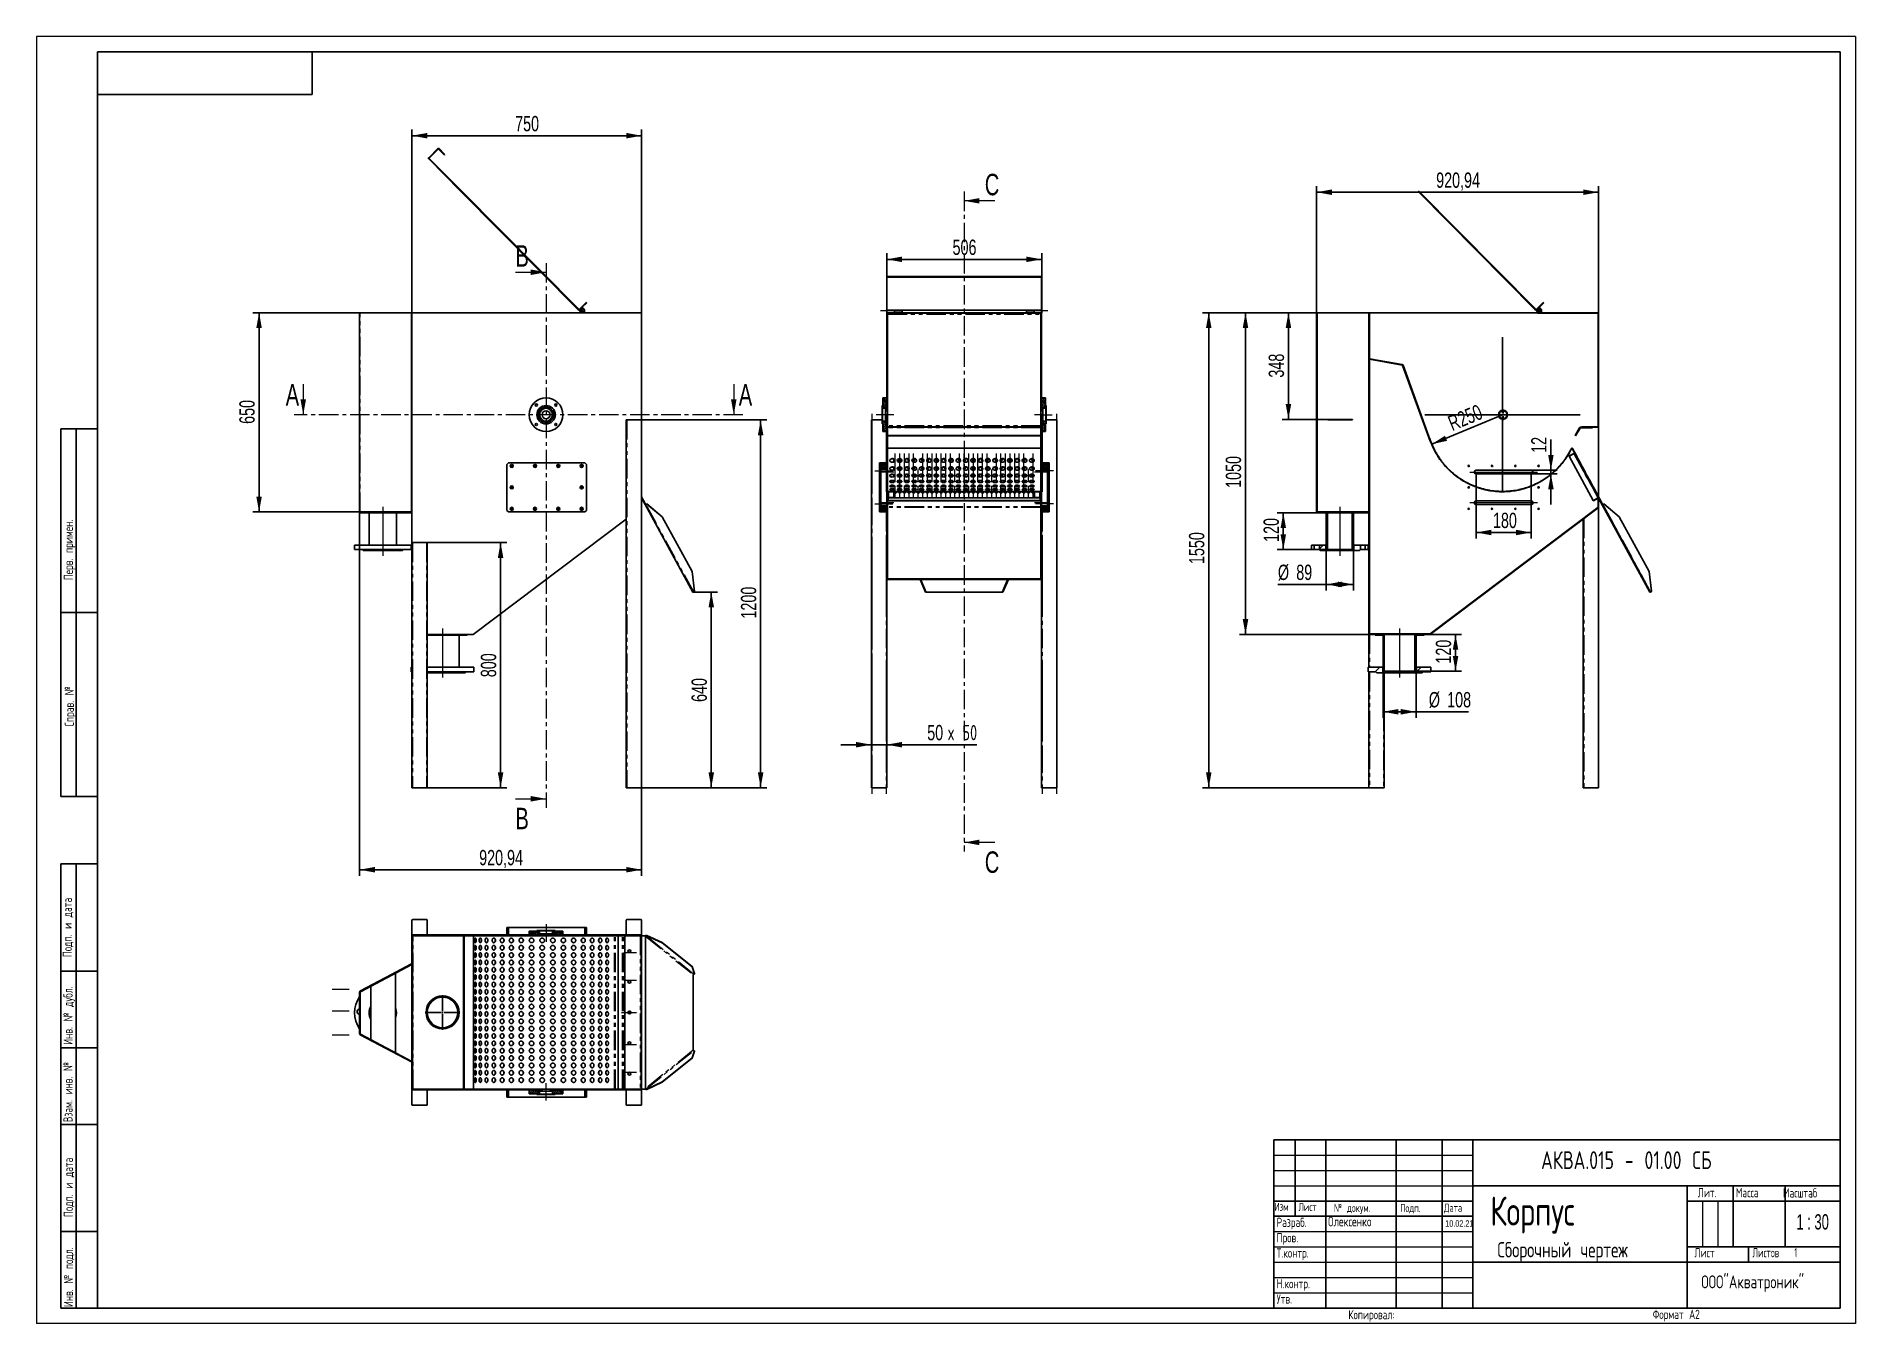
# Model space of a CAD drawing. Header units: millimetres. Extents: x 0 to 594, y 0 to 420.
import ezdxf

# ---------------------------------------------------------------- set-up
doc = ezdxf.new("R2010")
doc.units = ezdxf.units.MM
for name, pattern in [('CENTER', [10.16, 6.35, -1.27, 1.27, -1.27]), ('CENTERX2', [20.32, 12.7, -2.54, 2.54, -2.54]), ('PHANTOM', [12.7, 6.35, -1.27, 1.27, -1.27, 1.27, -1.27])]:
    doc.linetypes.add(name, pattern=pattern)
doc.styles.add('SLDTEXTSTYLE0', font='TXT', dxfattribs={"width": 0.7, "bigfont": 'bigfont'})
doc.styles.add('SLDTEXTSTYLE1', font='TXT', dxfattribs={"width": 0.64, "bigfont": 'bigfont'})
doc.styles.add('SLDTEXTSTYLE2', font='TXT', dxfattribs={"width": 0.7})
doc.styles.add('SLDTEXTSTYLE3', font='TXT', dxfattribs={"width": 0.633333})
doc.styles.add('SLDTEXTSTYLE4', font='TXT', dxfattribs={"width": 0.65, "bigfont": 'bigfont'})
doc.dimstyles.new('SLDDIMSTYLE0', dxfattribs={"dimtxt": 5, "dimasz": 5, "dimexe": 0, "dimexo": 0.0625, "dimgap": 1.25, "dimtad": 2, "dimlfac": 10, "dimrnd": 1e-09, "dimzin": 12, "dimdsep": 46, "dimtxsty": 'SLDTEXTSTYLE2', "dimsah": 1, "dimcen": 0.09, "dimadec": 0, "dimazin": 3, "dimtfac": 1, "dimtofl": 0, "dimtmove": 0, "dimatfit": 3, "dimfxl": 0, "dimfrac": 2, "dimtolj": 1, "dimtzin": 12, "dimarcsym": 0})
doc.dimstyles.new('SLDDIMSTYLE1', dxfattribs={"dimtxt": 5, "dimasz": 5, "dimexe": 0, "dimexo": 0.0625, "dimgap": 1.25, "dimtad": 2, "dimlfac": 10, "dimrnd": 1e-09, "dimzin": 12, "dimdsep": 46, "dimtxsty": 'SLDTEXTSTYLE2', "dimsah": 1, "dimcen": 0.09, "dimadec": 0, "dimazin": 3, "dimtfac": 1, "dimtmove": 0, "dimatfit": 0, "dimfxl": 0, "dimfrac": 2, "dimtolj": 1, "dimtzin": 12, "dimarcsym": 0})
doc.dimstyles.new('SLDDIMSTYLE2', dxfattribs={"dimtxt": 5, "dimasz": 5, "dimexe": 0, "dimexo": 0.0625, "dimgap": 1.25, "dimtad": 2, "dimlfac": 10, "dimrnd": 1e-09, "dimzin": 12, "dimdsep": 46, "dimtxsty": 'SLDTEXTSTYLE2', "dimsah": 1, "dimcen": 0, "dimadec": 0, "dimazin": 3, "dimtfac": 1, "dimtofl": 0, "dimtmove": 0, "dimatfit": 3, "dimfxl": 0, "dimfrac": 2, "dimtolj": 1, "dimtzin": 12, "dimarcsym": 0})

msp = doc.modelspace()

# ---------------------------------------------------------------- texts
at = {"color": 7, "linetype": 'Continuous', "char_height": 7, "attachment_point": 1, "style": 'SLDTEXTSTYLE2'}
for s, insert in [('C', (309.6677, 375.1702)), ('B', (156.4166, 351.8649)), ('A', (81.4161, 306.5478)), ('A', (229.34, 306.5478)), ('B', (156.4166, 168.305)), ('C', (309.6677, 154.0719))]:
    msp.add_mtext(s, dxfattribs=dict(at, insert=insert))
at = {"color": 7, "linetype": 'Continuous', "lineweight": 0, "char_height": 3, "attachment_point": 1, "rotation": 90, "style": 'SLDTEXTSTYLE0'}
for s, insert in [('\\M+18450\\M+18475\\M+18482\\M+18472. \\M+18481\\M+18482\\M+18479\\M+1847D\\M+18475\\M+1847E.', (8.9459, 242.5517)), ('\\M+18452\\M+18481\\M+18482\\M+18470\\M+18472. \\M+18782', (9.2391, 194.7964)), ('\\M+18450\\M+18480\\M+18474\\M+18481. \\M+18479 \\M+18474\\M+18470\\M+18484\\M+18470', (8.5791, 119.5768)), ('\\M+18449\\M+1847E\\M+18472. \\M+18782 \\M+18474\\M+18485\\M+18471\\M+1847C.', (8.8234, 90.9855)), ('\\M+18442\\M+18478\\M+18470\\M+1847D. \\M+18479\\M+1847E\\M+18472. \\M+18782', (8.8129, 65.7063)), ('\\M+18450\\M+18480\\M+18474\\M+18481. \\M+18479 \\M+18474\\M+18470\\M+18484\\M+18470', (8.9298, 34.7777)), ('\\M+18449\\M+1847E\\M+18472. \\M+18782 \\M+18481\\M+18480\\M+18474\\M+1847C.', (8.9768, 5.4138))]:
    msp.add_mtext(s, dxfattribs=dict(at, insert=insert))
at = {"color": 7, "linetype": 'Continuous', "lineweight": 0}
for s, insert, char_height, attachment_point, style in [('\\M+18440\\M+1844B\\M+18442\\M+18440.015 - 01.00 \\M+18452\\M+18441', (491.3156, 56.2371), 5.820833, 1, 'SLDTEXTSTYLE0'), ('\\M+1844C\\M+18479\\M+18484.', (542.4633, 44.2201), 3, 1, 'SLDTEXTSTYLE0'), ('\\M+1844D\\M+18470\\M+18483\\M+18483\\M+18470', (554.8787, 44.2201), 3, 1, 'SLDTEXTSTYLE0'), ('\\M+1844D\\M+18470\\M+18483\\M+1848A\\M+18484\\M+18470\\M+18471', (570.274, 44.1384), 3, 1, 'SLDTEXTSTYLE0'), ('\\M+18449\\M+18478\\M+1847D', (404.2129, 39.4178), 2.645833, 1, 'SLDTEXTSTYLE0'), ('\\M+1844C\\M+18479\\M+18483\\M+18484', (412.0585, 39.3774), 2.645833, 1, 'SLDTEXTSTYLE0'), ('\\M+18782 \\M+18474\\M+18480\\M+1847B\\M+18485\\M+1847D.', (423.651, 39.0736), 2.645833, 1, 'SLDTEXTSTYLE0'), ('\\M+18450\\M+18480\\M+18474\\M+18481.', (445.2925, 39.0296), 2.645833, 1, 'SLDTEXTSTYLE0'), ('\\M+18444\\M+18470\\M+18484\\M+18470', (459.6066, 39.1222), 2.645833, 1, 'SLDTEXTSTYLE0'), ('\\M+1844B\\M+18480\\M+18482\\M+18481\\M+18485\\M+18483', (474.7085, 41.4834), 9.525, 1, 'SLDTEXTSTYLE0'), ('1 : 30', (579.9748, 35.6924), 5, 2, 'SLDTEXTSTYLE3'), ('\\M+1844F\\M+1847C\\M+18475\\M+1847B\\M+18483\\M+18475\\M+1847E\\M+1847B\\M+18480', (421.7389, 34.8925), 3.175, 1, 'SLDTEXTSTYLE0'), ('10.02.21', (464.6109, 33.7212), 2.11667, 2, 'SLDTEXTSTYLE2'), ('\\M+1844C\\M+18479\\M+18483\\M+18484', (541.3726, 24.6208), 3, 1, 'SLDTEXTSTYLE0'), ('\\M+1844C\\M+18479\\M+18483\\M+18484\\M+18480\\M+18472   1', (560.3097, 24.6347), 3, 1, 'SLDTEXTSTYLE1'), ('\\M+1844B\\M+18480\\M+18481\\M+18479\\M+18482\\M+18480\\M+18472\\M+18470\\M+1847C:', (428.382, 4.4117), 3, 1, 'SLDTEXTSTYLE0'), ('\\M+18455\\M+18480\\M+18482\\M+1847D\\M+18470\\M+18484 \\M+184402', (527.7561, 4.5106), 3, 1, 'SLDTEXTSTYLE0')]:
    msp.add_mtext(s, dxfattribs=dict(at, insert=insert, char_height=char_height, attachment_point=attachment_point, style=style))
at = {"color": 7, "linetype": 'Continuous', "lineweight": 25, "attachment_point": 1, "style": 'SLDTEXTSTYLE0'}
for s, insert, char_height in [('\\M+18452\\M+18471\\M+18480\\M+18482\\M+18480\\M+18489\\M+1847E\\M+1848D\\M+1847A \\M+18489\\M+18475\\M+18482\\M+18484\\M+18475\\M+18477', (477.0396, 26.5965), 5), ('\\M+1844F\\M+1844F\\M+1844F"\\M+18440\\M+1847B\\M+18472\\M+18470\\M+18484\\M+18482\\M+18480\\M+1847E\\M+18479\\M+1847B"', (543.6086, 15.7412), 4.2333333)]:
    msp.add_mtext(s, dxfattribs=dict(at, insert=insert, char_height=char_height))

# ---------------------------------------------------------------- blocks, each defined once
blk = doc.blocks.new('SW_NOTE_0')
at = {"color": 0, "linetype": 'Continuous', "lineweight": 0, "char_height": 3, "attachment_point": 1, "style": 'SLDTEXTSTYLE0'}
for s, insert in [('\\M+18451\\M+18470\\M+18478\\M+18482\\M+18470\\M+18471.', (0, 3.86)), ('\\M+18450\\M+18482\\M+18480\\M+18472.', (0, -1.14)), ('\\M+18453.\\M+1847B\\M+18480\\M+1847E\\M+18484\\M+18482.', (0, -6.14)), ('\\M+1844E.\\M+1847B\\M+18480\\M+1847E\\M+18484\\M+18482.', (0, -16.14)), ('\\M+18454\\M+18484\\M+18472.', (0, -21.14))]:
    blk.add_mtext(s, dxfattribs=dict(at, insert=insert))
blk = doc.blocks.new('_D')
at = {"color": 7, "linetype": 'Continuous', "lineweight": 25}
for p, q in [((122.82, 254.85), (153.57, 254.85)), ((151.57, 254.85), (151.57, 174.85)), ((122.82, 174.85), (153.57, 174.85))]:
    blk.add_line(p, q, dxfattribs=at)
for points in [[(151.57, 254.85), (150.67, 249.85), (152.47, 249.85)], [(151.57, 174.85), (152.47, 179.85), (150.67, 179.85)]]:
    blk.add_solid(points, dxfattribs=at)
at = {"color": 7, "linetype": 'Continuous', "lineweight": 25, "insert": (145.12, 210.91), "char_height": 5, "attachment_point": 1, "rotation": 90, "style": 'SLDTEXTSTYLE2'}
blk.add_mtext('800', dxfattribs=at)
blk = doc.blocks.new('_D_1')
at = {"color": 7, "linetype": 'Continuous', "lineweight": 25}
for p, q in [((197.62, 294.85), (238.48, 294.85)), ((236.48, 294.85), (236.48, 174.85)), ((197.62, 174.85), (238.48, 174.85))]:
    blk.add_line(p, q, dxfattribs=at)
for points in [[(236.48, 294.85), (235.58, 289.85), (237.38, 289.85)], [(236.48, 174.85), (237.38, 179.85), (235.58, 179.85)]]:
    blk.add_solid(points, dxfattribs=at)
at = {"color": 7, "linetype": 'Continuous', "lineweight": 25, "insert": (230.04, 230.04), "char_height": 5, "attachment_point": 1, "rotation": 90, "style": 'SLDTEXTSTYLE2'}
blk.add_mtext('1200', dxfattribs=at)
blk = doc.blocks.new('_D_2')
at = {"color": 7, "linetype": 'Continuous', "lineweight": 25}
for p, q in [((122.62, 329.45), (122.62, 389.6)), ((197.62, 387.6), (122.62, 387.6)), ((197.62, 329.45), (197.62, 389.6))]:
    blk.add_line(p, q, dxfattribs=at)
for points in [[(122.62, 387.6), (127.62, 386.7), (127.62, 388.5)], [(197.62, 387.6), (192.62, 388.5), (192.62, 386.7)]]:
    blk.add_solid(points, dxfattribs=at)
at = {"color": 7, "linetype": 'Continuous', "lineweight": 25, "insert": (156.32, 394.04), "char_height": 5, "attachment_point": 1, "style": 'SLDTEXTSTYLE2'}
blk.add_mtext('750', dxfattribs=at)
blk = doc.blocks.new('_D_3')
at = {"color": 7, "linetype": 'Continuous', "lineweight": 25}
for p, q in [((105.52, 264.85), (105.52, 146.09)), ((197.62, 266.29), (197.62, 146.09)), ((197.62, 148.09), (105.52, 148.09))]:
    blk.add_line(p, q, dxfattribs=at)
for points in [[(105.52, 148.09), (110.52, 147.19), (110.52, 148.99)], [(197.62, 148.09), (192.62, 148.99), (192.62, 147.19)]]:
    blk.add_solid(points, dxfattribs=at)
at = {"color": 7, "linetype": 'Continuous', "lineweight": 25, "insert": (144.57, 154.54), "char_height": 5, "attachment_point": 1, "style": 'SLDTEXTSTYLE2'}
blk.add_mtext('920,94', dxfattribs=at)
blk = doc.blocks.new('_D_4')
at = {"color": 7, "linetype": 'Continuous', "lineweight": 25}
for p, q in [((214.32, 238.69), (222.36, 238.69)), ((220.36, 174.85), (220.36, 238.69)), ((197.62, 174.85), (222.36, 174.85))]:
    blk.add_line(p, q, dxfattribs=at)
for points in [[(220.36, 238.69), (219.46, 233.69), (221.26, 233.69)], [(220.36, 174.85), (221.26, 179.85), (219.46, 179.85)]]:
    blk.add_solid(points, dxfattribs=at)
at = {"color": 7, "linetype": 'Continuous', "lineweight": 25, "insert": (213.92, 202.83), "char_height": 5, "attachment_point": 1, "rotation": 90, "style": 'SLDTEXTSTYLE2'}
blk.add_mtext('640', dxfattribs=at)
blk = doc.blocks.new('_D_5')
at = {"color": 7, "linetype": 'Continuous', "lineweight": 25}
for p, q in [((105.52, 329.85), (70.71, 329.85)), ((72.71, 264.85), (72.71, 329.85)), ((105.52, 264.85), (70.71, 264.85))]:
    blk.add_line(p, q, dxfattribs=at)
for points in [[(72.71, 329.85), (71.81, 324.85), (73.61, 324.85)], [(72.71, 264.85), (73.61, 269.85), (71.81, 269.85)]]:
    blk.add_solid(points, dxfattribs=at)
at = {"color": 7, "linetype": 'Continuous', "lineweight": 25, "insert": (66.26, 293.56), "char_height": 5, "attachment_point": 1, "rotation": 90, "style": 'SLDTEXTSTYLE2'}
blk.add_mtext('650', dxfattribs=at)
blk = doc.blocks.new('SW_CENTERMARKSYMBOL_0')
at = {"color": 0, "linetype": 'Continuous', "lineweight": 25}
for p, q in [((-0.5, 0), (-5.65, 0)), ((0, 0), (-0.25, 0)), ((0, 0.5), (0, 5.65)), ((0, 0), (0, 0.25)), ((0, 0), (0, -0.25)), ((0, 0), (0.25, 0)), ((0.5, 0), (5.65, 0)), ((0, -0.5), (0, -5.65))]:
    blk.add_line(p, q, dxfattribs=at)
blk = doc.blocks.new('_D_6')
at = {"color": 7, "linetype": 'Continuous', "lineweight": 25}
for p, q in [((277.64, 329.85), (277.64, 349.26)), ((328.24, 347.26), (277.64, 347.26)), ((328.24, 329.85), (328.24, 349.26))]:
    blk.add_line(p, q, dxfattribs=at)
for points in [[(277.64, 347.26), (282.64, 346.36), (282.64, 348.16)], [(328.24, 347.26), (323.24, 348.16), (323.24, 346.36)]]:
    blk.add_solid(points, dxfattribs=at)
at = {"color": 7, "linetype": 'Continuous', "lineweight": 25, "insert": (299.14, 353.7), "char_height": 5, "attachment_point": 1, "style": 'SLDTEXTSTYLE2'}
blk.add_mtext('506', dxfattribs=at)
blk = doc.blocks.new('_D_7')
at = {"color": 7, "linetype": 'Continuous', "lineweight": 25}
for p, q in [((272.64, 188.89), (262.64, 188.89)), ((272.64, 188.89), (277.64, 188.89)), ((277.64, 188.89), (307.08, 188.89))]:
    blk.add_line(p, q, dxfattribs=at)
for points in [[(272.64, 188.89), (267.64, 189.79), (267.64, 187.99)], [(277.64, 188.89), (282.64, 187.99), (282.64, 189.79)]]:
    blk.add_solid(points, dxfattribs=at)
at = {"color": 7, "linetype": 'Continuous', "lineweight": 25, "char_height": 5, "attachment_point": 1}
for s, insert, style in [('50', (290.87, 195.33), 'SLDTEXTSTYLE2'), ('\\M+18487 50', (297.7, 195.33), 'SLDTEXTSTYLE4')]:
    blk.add_mtext(s, dxfattribs=dict(at, insert=insert, style=style))
blk = doc.blocks.new('_D_8')
at = {"color": 7, "linetype": 'Continuous', "lineweight": 25}
for p, q in [((435.69, 329.85), (392.79, 329.85)), ((394.79, 329.85), (394.79, 224.85)), ((435.49, 224.85), (392.79, 224.85))]:
    blk.add_line(p, q, dxfattribs=at)
for points in [[(394.79, 329.85), (393.89, 324.85), (395.69, 324.85)], [(394.79, 224.85), (395.69, 229.85), (393.89, 229.85)]]:
    blk.add_solid(points, dxfattribs=at)
at = {"color": 7, "linetype": 'Continuous', "lineweight": 25, "insert": (388.34, 272.68), "char_height": 5, "attachment_point": 1, "rotation": 90, "style": 'SLDTEXTSTYLE2'}
blk.add_mtext('1050', dxfattribs=at)
blk = doc.blocks.new('_D_9')
at = {"color": 7, "linetype": 'Continuous', "lineweight": 25}
for p, q in [((439.69, 212.85), (439.69, 197.63)), ((450.49, 212.85), (450.49, 197.63)), ((439.69, 199.63), (450.49, 199.63)), ((450.49, 199.63), (467.63, 199.63))]:
    blk.add_line(p, q, dxfattribs=at)
for points in [[(439.69, 199.63), (444.69, 198.73), (444.69, 200.53)], [(450.49, 199.63), (445.49, 200.53), (445.49, 198.73)]]:
    blk.add_solid(points, dxfattribs=at)
at = {"color": 7, "linetype": 'Continuous', "lineweight": 25, "char_height": 5, "attachment_point": 1, "style": 'SLDTEXTSTYLE2'}
for s, insert in [('%%c', (454.65, 206.07)), ('108', (460.64, 206.07))]:
    blk.add_mtext(s, dxfattribs=dict(at, insert=insert))
blk = doc.blocks.new('_D_10')
at = {"color": 7, "linetype": 'Continuous', "lineweight": 25}
blk.add_line((455.64, 286.96), (478.73, 296.53), dxfattribs=at)
blk.add_arc((478.73, 296.53), 25, 197.94185, 212.72427, dxfattribs=at)
blk.add_solid([(455.64, 286.96), (460.6, 288.04), (459.91, 289.7)], dxfattribs=at)
at = {"color": 7, "linetype": 'Continuous', "lineweight": 25, "insert": (460.39, 295.8), "char_height": 5, "attachment_point": 1, "rotation": 22.51577, "style": 'SLDTEXTSTYLE2'}
blk.add_mtext('R250', dxfattribs=at)
blk = doc.blocks.new('_D_11')
at = {"color": 7, "linetype": 'Continuous', "lineweight": 25}
for p, q in [((418, 329.85), (418, 371.16)), ((418, 369.16), (510.09, 369.16)), ((510.09, 329.35), (510.09, 371.16))]:
    blk.add_line(p, q, dxfattribs=at)
for points in [[(418, 369.16), (423, 368.26), (423, 370.06)], [(510.09, 369.16), (505.09, 370.06), (505.09, 368.26)]]:
    blk.add_solid(points, dxfattribs=at)
at = {"color": 7, "linetype": 'Continuous', "lineweight": 25, "insert": (457.04, 375.6), "char_height": 5, "attachment_point": 1, "style": 'SLDTEXTSTYLE2'}
blk.add_mtext('920,94', dxfattribs=at)
blk = doc.blocks.new('_D_12')
at = {"color": 7, "linetype": 'Continuous', "lineweight": 25}
for p, q in [((418.3, 329.85), (406.81, 329.85)), ((408.81, 329.85), (408.81, 295.05)), ((421.7, 295.05), (406.81, 295.05))]:
    blk.add_line(p, q, dxfattribs=at)
for points in [[(408.81, 329.85), (407.91, 324.85), (409.71, 324.85)], [(408.81, 295.05), (409.71, 300.05), (407.91, 300.05)]]:
    blk.add_solid(points, dxfattribs=at)
at = {"color": 7, "linetype": 'Continuous', "lineweight": 25, "insert": (402.36, 308.66), "char_height": 5, "attachment_point": 1, "rotation": 90, "style": 'SLDTEXTSTYLE2'}
blk.add_mtext('348', dxfattribs=at)
blk = doc.blocks.new('_D_13')
at = {"color": 7, "linetype": 'Continuous', "lineweight": 25}
for p, q in [((435.69, 329.85), (380.79, 329.85)), ((382.79, 329.85), (382.79, 174.85)), ((435.09, 174.85), (380.79, 174.85))]:
    blk.add_line(p, q, dxfattribs=at)
for points in [[(382.79, 329.85), (381.89, 324.85), (383.69, 324.85)], [(382.79, 174.85), (383.69, 179.85), (381.89, 179.85)]]:
    blk.add_solid(points, dxfattribs=at)
at = {"color": 7, "linetype": 'Continuous', "lineweight": 25, "insert": (376.34, 247.83), "char_height": 5, "attachment_point": 1, "rotation": 90, "style": 'SLDTEXTSTYLE2'}
blk.add_mtext('1550', dxfattribs=at)
blk = doc.blocks.new('_D_14')
at = {"color": 7, "linetype": 'Continuous', "lineweight": 25}
for p, q in [((421.14, 252.55), (421.14, 239.19)), ((430.04, 252.55), (430.04, 239.19)), ((421.14, 241.19), (405.37, 241.19)), ((430.04, 241.19), (421.14, 241.19))]:
    blk.add_line(p, q, dxfattribs=at)
for points in [[(421.14, 241.19), (426.14, 240.29), (426.14, 242.09)], [(430.04, 241.19), (425.04, 242.09), (425.04, 240.29)]]:
    blk.add_solid(points, dxfattribs=at)
at = {"color": 7, "linetype": 'Continuous', "lineweight": 25, "char_height": 5, "attachment_point": 1, "style": 'SLDTEXTSTYLE2'}
for s, insert in [('%%c', (405.37, 247.63)), ('89', (411.36, 247.63))]:
    blk.add_mtext(s, dxfattribs=dict(at, insert=insert))
blk = doc.blocks.new('_D_15')
at = {"color": 7, "linetype": 'Continuous', "lineweight": 25}
for p, q in [((421.14, 264.55), (405.13, 264.55)), ((407.13, 252.55), (407.13, 264.55)), ((421.14, 252.55), (405.13, 252.55))]:
    blk.add_line(p, q, dxfattribs=at)
for points in [[(407.13, 264.55), (406.23, 259.55), (408.03, 259.55)], [(407.13, 252.55), (408.03, 257.55), (406.23, 257.55)]]:
    blk.add_solid(points, dxfattribs=at)
at = {"color": 7, "linetype": 'Continuous', "lineweight": 25, "insert": (400.68, 255.05), "char_height": 5, "attachment_point": 1, "rotation": 90, "style": 'SLDTEXTSTYLE2'}
blk.add_mtext('120', dxfattribs=at)
blk = doc.blocks.new('_D_16')
at = {"color": 7, "linetype": 'Continuous', "lineweight": 25}
for p, q in [((450.49, 224.85), (465.37, 224.85)), ((463.37, 224.85), (463.37, 212.85)), ((450.49, 212.85), (465.37, 212.85))]:
    blk.add_line(p, q, dxfattribs=at)
for points in [[(463.37, 224.85), (462.47, 219.85), (464.27, 219.85)], [(463.37, 212.85), (464.27, 217.85), (462.47, 217.85)]]:
    blk.add_solid(points, dxfattribs=at)
at = {"color": 7, "linetype": 'Continuous', "lineweight": 25, "insert": (456.92, 215.35), "char_height": 5, "attachment_point": 1, "rotation": 90, "style": 'SLDTEXTSTYLE2'}
blk.add_mtext('120', dxfattribs=at)
blk = doc.blocks.new('_D_17')
at = {"color": 7, "linetype": 'Continuous', "lineweight": 25}
for p, q in [((494.51, 278.45), (494.51, 288.48)), ((488.09, 278.45), (496.51, 278.45)), ((488.09, 277.25), (496.51, 277.25)), ((494.51, 277.25), (494.51, 278.45)), ((494.51, 277.25), (494.51, 267.25))]:
    blk.add_line(p, q, dxfattribs=at)
for points in [[(494.51, 278.45), (495.41, 283.45), (493.61, 283.45)], [(494.51, 277.25), (493.61, 272.25), (495.41, 272.25)]]:
    blk.add_solid(points, dxfattribs=at)
at = {"color": 7, "linetype": 'Continuous', "lineweight": 25, "insert": (488.07, 284.11), "char_height": 5, "attachment_point": 1, "rotation": 90, "style": 'SLDTEXTSTYLE2'}
blk.add_mtext('12', dxfattribs=at)
blk = doc.blocks.new('_D_18')
at = {"color": 7, "linetype": 'Continuous', "lineweight": 25}
for p, q in [((470.09, 277.25), (470.09, 256.13)), ((488.09, 277.25), (488.09, 256.13)), ((488.09, 258.13), (470.09, 258.13))]:
    blk.add_line(p, q, dxfattribs=at)
for points in [[(470.09, 258.13), (475.09, 257.23), (475.09, 259.03)], [(488.09, 258.13), (483.09, 259.03), (483.09, 257.23)]]:
    blk.add_solid(points, dxfattribs=at)
at = {"color": 7, "linetype": 'Continuous', "lineweight": 25, "insert": (475.59, 264.58), "char_height": 5, "attachment_point": 1, "style": 'SLDTEXTSTYLE2'}
blk.add_mtext('180', dxfattribs=at)
blk = doc.blocks.new('SW_CENTERMARKSYMBOL_1')
at = {"color": 0, "linetype": 'Continuous', "lineweight": 25}
for p, q in [((-0.5, 0), (-1.75, 0)), ((0, 0), (-0.25, 0)), ((0, 0.5), (0, 1.75)), ((0, 0), (0, 0.25)), ((0, 0), (0, -0.25)), ((0, 0), (0.25, 0)), ((0.5, 0), (1.75, 0)), ((0, -0.5), (0, -1.75))]:
    blk.add_line(p, q, dxfattribs=at)
blk = doc.blocks.new('SW_CENTERMARKSYMBOL_2')
at = {"color": 0, "linetype": 'Continuous', "lineweight": 25}
for p, q in [((0, 0.5), (0, 25.35)), ((-0.5, 0), (-25.35, 0)), ((0, 0), (-0.25, 0)), ((0, 0), (0, 0.25)), ((0, 0), (0, -0.25)), ((0, 0), (0.25, 0)), ((0.5, 0), (25.35, 0)), ((0, -0.5), (0, -25.35))]:
    blk.add_line(p, q, dxfattribs=at)

# ---------------------------------------------------------------- dimensions: what is measured, and where the dimension line sits
at = {"color": 7, "linetype": 'Continuous', "lineweight": 25}
for base, p1, p2, picture, middle in [((122.6166, 387.5958), (197.6166, 329.4478), (122.6166, 329.4478), '_D_2', (160.1166, 387.5958)), ((510.0889, 369.1591), (417.9953, 329.8478), (510.0889, 329.3478), '_D_11', (464.0421, 369.1591)), ((277.6361, 347.2569), (328.2361, 329.8478), (277.6361, 329.8478), '_D_6', (302.9361, 347.2569)), ((470.0889, 258.134), (488.0889, 277.2478), (470.0889, 277.2478), '_D_18', (479.0889, 258.134)), ((105.523, 148.0933), (197.6166, 266.2933), (105.523, 264.8478), '_D_3', (151.5698, 148.0933))]:
    dim = msp.add_linear_dim(base=base, p1=p1, p2=p2, dimstyle='SLDDIMSTYLE0', dxfattribs=at)
    dim.commit()
    dim.dimension.update_dxf_attribs({"geometry": picture, "text_midpoint": middle, "dimtype": 160})
for base, p1, p2, dimstyle, picture, middle in [((72.707, 329.8478), (105.523, 264.8478), (105.523, 329.8478), 'SLDDIMSTYLE0', '_D_5', (72.707, 297.3478)), ((382.7889, 174.8478), (435.6889, 329.8478), (435.0889, 174.8478), 'SLDDIMSTYLE0', '_D_13', (382.7889, 252.3478)), ((394.7889, 224.8478), (435.6889, 329.8478), (435.4889, 224.8478), 'SLDDIMSTYLE0', '_D_8', (394.7889, 277.3478)), ((408.8063, 295.0478), (418.3018, 329.8478), (421.6953, 295.0478), 'SLDDIMSTYLE0', '_D_12', (408.8063, 312.4478)), ((236.4826, 174.8478), (197.6166, 294.8478), (197.6166, 174.8478), 'SLDDIMSTYLE0', '_D_1', (236.4826, 234.8478)), ((494.5114, 278.4478), (488.0889, 277.2478), (488.0889, 278.4478), 'SLDDIMSTYLE1', '_D_17', (494.5114, 286.2949)), ((407.126, 264.5478), (421.1404, 252.5478), (421.1404, 264.5478), 'SLDDIMSTYLE0', '_D_15', (407.126, 258.5478)), ((151.5698, 174.8478), (122.8166, 254.8478), (122.8166, 174.8478), 'SLDDIMSTYLE0', '_D', (151.5698, 214.8478)), ((463.3703, 212.8478), (450.4889, 224.8478), (450.4889, 212.8478), 'SLDDIMSTYLE0', '_D_16', (463.3703, 218.8478))]:
    dim = msp.add_linear_dim(base=base, p1=p1, p2=p2, angle=90, dimstyle=dimstyle, dxfattribs=at)
    dim.commit()
    dim.dimension.update_dxf_attribs({"geometry": picture, "text_midpoint": middle, "dimtype": 160})
dim = msp.add_radius_dim(center=(478.7323, 296.5317), mpoint=(455.6379, 286.9583), dimstyle='SLDDIMSTYLE2', dxfattribs=at)
dim.commit()
dim.dimension.update_dxf_attribs({"geometry": '_D_10', "text_midpoint": (467.1851, 291.745), "dimtype": 164})
for base, p1, p2, text, dimstyle, picture, middle in [((421.1404, 241.1895), (430.0375, 252.5478), (421.1404, 252.5478), '%%c89', 'SLDDIMSTYLE0', '_D_14', (410.9901, 241.1895)), ((450.4889, 199.6269), (439.6889, 212.8478), (450.4889, 212.8478), '%%c<>', 'SLDDIMSTYLE0', '_D_9', (461.1387, 199.6269)), ((277.6361, 188.887), (272.6361, 174.8478), (277.6361, 174.8478), '<> х 50', 'SLDDIMSTYLE1', '_D_7', (298.9716, 188.887))]:
    dim = msp.add_linear_dim(base=base, p1=p1, p2=p2, text=text, dimstyle=dimstyle, dxfattribs=at)
    dim.commit()
    dim.dimension.update_dxf_attribs({"geometry": picture, "text_midpoint": middle, "dimtype": 160})
dim = msp.add_linear_dim(base=(220.3618, 238.6897), p1=(197.6166, 174.8478), p2=(214.3171, 238.6897), angle=90, text='640', dimstyle='SLDDIMSTYLE0', dxfattribs=at)
dim.commit()
dim.dimension.update_dxf_attribs({"geometry": '_D_4', "text_midpoint": (220.3618, 206.7688), "dimtype": 160})

# ---------------------------------------------------------------- hatches: boundary and pattern name
at = {"linetype": 'Continuous', "lineweight": 18}
h = msp.add_hatch(dxfattribs=at)
h.set_pattern_fill('ANSI31', color=256, style=0)
edge = h.paths.add_edge_path(flags=0)
edge.add_arc((489.6654, 331.0613), 0.15, 224.7822973, 314.7822973, ccw=False)
edge.add_line((489.5589, 330.9557), (451.452, 369.3532))
edge.add_line((451.452, 369.3532), (451.1703, 369.3532))
edge.add_line((451.1703, 369.3532), (489.4169, 330.8148))
edge.add_arc((489.6654, 331.0613), 0.35, 224.7822973, 314.7822973)
edge.add_line((489.9119, 330.8129), (492.1477, 333.0318))
edge.add_line((492.1477, 333.0318), (492.0069, 333.1738))
edge.add_line((492.0069, 333.1738), (489.771, 330.9549))
h = msp.add_hatch(dxfattribs=at)
h.set_pattern_fill('ANSI31', color=256, style=0)
h.paths.add_polyline_path([(328.2361, 341.707), (277.6361, 341.707), (277.6361, 341.4231), (328.2361, 341.4231)], flags=0)
h = msp.add_hatch(dxfattribs=at)
h.set_pattern_fill('ANSI31', color=256, scale=0.25, style=0)
h.paths.add_polyline_path([(277.9361, 298.0478), (277.9361, 329.8478), (277.6361, 329.8478), (277.6361, 298.0478)], flags=0)
h = msp.add_hatch(dxfattribs=at)
h.set_pattern_fill('ANSI31', color=256, scale=0.125, style=0)
h.paths.add_polyline_path([(328.2361, 298.0478), (328.2361, 329.8478), (327.9361, 329.8478), (327.9361, 298.0478)], flags=0)
h = msp.add_hatch(dxfattribs=at)
h.set_pattern_fill('ANSI31', color=256, style=0)
h.paths.add_polyline_path([(418.1953, 329.8478), (417.9953, 329.8478), (417.9953, 264.8478), (418.1953, 264.8478)], flags=0)
h = msp.add_hatch(dxfattribs=at)
h.set_pattern_fill('ANSI31', color=256, scale=0.125, style=0)
edge = h.paths.add_edge_path(flags=0)
edge.add_line((509.5889, 329.8478), (490.0889, 329.8478))
edge.add_line((490.0889, 329.8478), (490.0889, 329.6478))
edge.add_line((490.0889, 329.6478), (509.5889, 329.6478))
edge.add_arc((509.5889, 329.3478), 0.3, 0, 90, ccw=False)
edge.add_line((509.8889, 329.3478), (509.8889, 292.9478))
edge.add_arc((509.5889, 292.9478), 0.3, 270, 360, ccw=False)
edge.add_line((509.5889, 292.6478), (506.5389, 292.6478))
edge.add_line((506.5389, 292.6478), (506.5389, 292.4478))
edge.add_line((506.5389, 292.4478), (509.5889, 292.4478))
edge.add_arc((509.5889, 292.9478), 0.5, 270, 360)
edge.add_line((510.0889, 292.9478), (510.0889, 329.3478))
edge.add_arc((509.5889, 329.3478), 0.5, 0, 90)
h = msp.add_hatch(dxfattribs=at)
h.set_pattern_fill('ANSI31', color=256, style=0)
edge = h.paths.add_edge_path(flags=0)
edge.add_arc((435.4889, 225.2478), 0.4, 180, 270)
edge.add_line((435.4889, 224.8478), (439.6889, 224.8478))
edge.add_line((439.6889, 224.8478), (439.6889, 225.0478))
edge.add_line((439.6889, 225.0478), (435.4889, 225.0478))
edge.add_arc((435.4889, 225.2478), 0.2, 180, 270, ccw=False)
edge.add_line((435.2889, 225.2478), (435.2889, 314.8478))
edge.add_line((435.2889, 314.8478), (435.0889, 314.8478))
edge.add_line((435.0889, 314.8478), (435.0889, 225.2478))
h = msp.add_hatch(dxfattribs=at)
h.set_pattern_fill('ANSI31', color=256, scale=0.25, angle=90, style=0)
edge = h.paths.add_edge_path(flags=0)
edge.add_line((446.0476, 312.6523), (455.052, 287.9128))
edge.add_line((455.052, 287.9128), (455.2399, 287.9812))
edge.add_line((455.2399, 287.9812), (446.2355, 312.7207))
edge.add_arc((445.8596, 312.5839), 0.4, 20, 80)
edge.add_line((445.9291, 312.9778), (435.3236, 314.8478))
edge.add_line((435.3236, 314.8478), (435.2889, 314.6509))
edge.add_line((435.2889, 314.6509), (445.8944, 312.7808))
edge.add_arc((445.8596, 312.5839), 0.2, 20, 80, ccw=False)
h = msp.add_hatch(dxfattribs=at)
h.set_pattern_fill('ANSI31', color=256, scale=0.125, angle=90, style=0)
h.paths.add_polyline_path([(276.1861, 299.0478), (276.2861, 299.0478), (276.2861, 298.6478), (277.2861, 298.6478), (277.2861, 297.8478), (277.8861, 297.8478), (277.8861, 298.0478), (277.6361, 298.0478), (277.6361, 302.0478), (276.3861, 302.0478), (276.3861, 299.5478), (276.1861, 299.5478)], flags=0)
h = msp.add_hatch(dxfattribs=at)
h.set_pattern_fill('ANSI31', color=256, scale=0.125, angle=90, style=0)
h.paths.add_polyline_path([(329.5861, 299.0478), (329.6861, 299.0478), (329.6861, 299.5478), (329.4861, 299.5478), (329.4861, 302.0478), (328.2361, 302.0478), (328.2361, 298.0478), (327.9861, 298.0478), (327.9861, 297.8478), (328.5861, 297.8478), (328.5861, 298.6478), (329.5861, 298.6478)], flags=0)
h = msp.add_hatch(dxfattribs=at)
h.set_pattern_fill('ANSI31', color=256, scale=0.125, angle=90, style=0)
h.paths.add_polyline_path([(276.2861, 294.0478), (276.1861, 294.0478), (276.1861, 293.5478), (276.3861, 293.5478), (276.3861, 291.0478), (277.6361, 291.0478), (277.6361, 295.0478), (277.8861, 295.0478), (277.8861, 295.2478), (277.2861, 295.2478), (277.2861, 294.4478), (276.2861, 294.4478)], flags=0)
h = msp.add_hatch(dxfattribs=at)
h.set_pattern_fill('ANSI31', color=256, scale=0.25, style=0)
h.paths.add_polyline_path([(277.9361, 295.0478), (277.6361, 295.0478), (277.6361, 278.4478), (277.9361, 278.4478)], flags=0)
h = msp.add_hatch(dxfattribs=at)
h.set_pattern_fill('ANSI31', color=256, scale=0.125, style=0)
h.paths.add_polyline_path([(328.2361, 295.0478), (327.9361, 295.0478), (327.9361, 278.5478), (328.2361, 278.5478)], flags=0)
h = msp.add_hatch(dxfattribs=at)
h.set_pattern_fill('ANSI31', color=256, scale=0.125, angle=90, style=0)
h.paths.add_polyline_path([(329.6861, 294.0478), (329.5861, 294.0478), (329.5861, 294.4478), (328.5861, 294.4478), (328.5861, 295.2478), (327.9861, 295.2478), (327.9861, 295.0478), (328.2361, 295.0478), (328.2361, 291.0478), (329.4861, 291.0478), (329.4861, 293.5478), (329.6861, 293.5478)], flags=0)
h = msp.add_hatch(dxfattribs=at)
h.set_pattern_fill('ANSI31', color=256, style=0)
h.paths.add_polyline_path([(429.6953, 295.0478), (421.6953, 295.0478), (421.6953, 294.8478), (429.6953, 294.8478)], flags=0)
h = msp.add_hatch(dxfattribs=at)
h.set_pattern_fill('ANSI31', color=256, scale=0.0625, angle=90, style=0)
edge = h.paths.add_edge_path(flags=0)
edge.add_line((503.8868, 292.2978), (502.4157, 289.7497))
edge.add_line((502.4157, 289.7497), (502.5889, 289.6497))
edge.add_line((502.5889, 289.6497), (504.06, 292.1978))
edge.add_arc((504.1466, 292.1478), 0.1, 90, 150, ccw=False)
edge.add_line((504.1466, 292.2478), (504.6389, 292.2478))
edge.add_line((504.6389, 292.2478), (504.6389, 292.4478))
edge.add_line((504.6389, 292.4478), (504.1466, 292.4478))
edge.add_arc((504.1466, 292.1478), 0.3, 90, 150)
h = msp.add_hatch(dxfattribs=at)
h.set_pattern_fill('ANSI31', color=256, scale=0.125, style=0)
h.paths.add_polyline_path([(505.6389, 292.4478), (505.6389, 292.6478), (504.5889, 292.6478), (504.5889, 292.4478)], flags=0)
h = msp.add_hatch(dxfattribs=at)
h.set_pattern_fill('ANSI31', color=256, scale=0.0625, angle=90, style=0)
h.paths.add_polyline_path([(507.0389, 292.4478), (507.0389, 292.2478), (508.0889, 292.2478), (508.0889, 292.4478)], flags=0)
h = msp.add_hatch(dxfattribs=at)
h.set_pattern_fill('ANSI31', color=256, style=0)
edge = h.paths.add_edge_path(flags=0)
edge.add_arc((478.7323, 296.5317), 25, 200, 202.1484741, ccw=False)
edge.add_line((455.2399, 287.9812), (455.146, 287.947))
edge.add_arc((478.7323, 296.5317), 25.1, 200, 202.1484741)
edge.add_line((455.4844, 287.0688), (455.577, 287.1065))
h = msp.add_hatch(dxfattribs=at)
h.set_pattern_fill('ANSI31', color=256, style=0)
edge = h.paths.add_edge_path(flags=0)
edge.add_arc((478.7323, 296.5317), 25, 204.7242724, 210.1484741, ccw=False)
edge.add_line((456.024, 286.0754), (455.9331, 286.0336))
edge.add_arc((478.7323, 296.5317), 25.1, 204.7242724, 210.1484741)
edge.add_line((457.0276, 283.9254), (457.1141, 283.9757))
h = msp.add_hatch(dxfattribs=at)
h.set_pattern_fill('ANSI31', color=256, style=0)
edge = h.paths.add_edge_path(flags=0)
edge.add_line((502.9799, 282.8081), (503.0674, 282.8566))
edge.add_line((503.0674, 282.8566), (501.5568, 285.5817))
edge.add_arc((501.3819, 285.4848), 0.2, 29, 154)
edge.add_arc((478.7323, 296.5317), 25, 324.7242724, 334, ccw=False)
edge.add_line((499.1418, 282.0939), (499.2234, 282.0362))
edge.add_arc((478.7323, 296.5317), 25.1, 324.7242724, 334)
edge.add_arc((501.3819, 285.4848), 0.1, 29, 154, ccw=False)
edge.add_line((501.4693, 285.5333), (502.9799, 282.8081))
h = msp.add_hatch(dxfattribs=at)
h.set_pattern_fill('ANSI37', color=256, scale=0.125, angle=90, style=0)
h.paths.add_polyline_path([(275.2361, 280.8478), (275.2361, 264.8478), (277.6361, 264.8478), (277.6361, 266.8478), (275.7361, 266.8478), (275.7361, 278.8478), (277.6361, 278.8478), (277.6361, 280.8478)], flags=0)
h = msp.add_hatch(dxfattribs=at)
h.set_pattern_fill('ANSI37', color=256, scale=0.125, angle=90, style=0)
h.paths.add_polyline_path([(330.6361, 264.8478), (330.6361, 280.8478), (328.2361, 280.8478), (328.2361, 278.8478), (330.1361, 278.8478), (330.1361, 266.8478), (328.2361, 266.8478), (328.2361, 264.8478)], flags=0)
h = msp.add_hatch(dxfattribs=at)
h.set_pattern_fill('ANSI31', color=256, style=0)
edge = h.paths.add_edge_path(flags=0)
edge.add_arc((478.7323, 296.5317), 25, 212.7242724, 218.1484741, ccw=False)
edge.add_line((457.7002, 283.0168), (457.6161, 282.9628))
edge.add_arc((478.7323, 296.5317), 25.1, 212.7242724, 218.1484741)
edge.add_line((458.9933, 281.0274), (459.0719, 281.0892))
h = msp.add_hatch(dxfattribs=at)
h.set_pattern_fill('ANSI31', color=256, style=0)
edge = h.paths.add_edge_path(flags=0)
edge.add_arc((478.7323, 296.5317), 25, 220.7242724, 226.1484741, ccw=False)
edge.add_line((459.7858, 280.2212), (459.71, 280.156))
edge.add_arc((478.7323, 296.5317), 25.1, 220.7242724, 226.1484741)
edge.add_line((461.3432, 278.4312), (461.4125, 278.5033))
h = msp.add_hatch(dxfattribs=at)
h.set_pattern_fill('ANSI31', color=256, style=0)
edge = h.paths.add_edge_path(flags=0)
edge.add_arc((478.7323, 296.5317), 25, 316.7242724, 322.1484741, ccw=False)
edge.add_line((496.9338, 279.394), (497.0066, 279.3254))
edge.add_arc((478.7323, 296.5317), 25.1, 316.7242724, 322.1484741)
edge.add_line((498.5513, 281.1299), (498.4723, 281.1913))
h = msp.add_hatch(dxfattribs=at)
h.set_pattern_fill('ANSI31', color=256, angle=90, style=0)
h.paths.add_polyline_path([(502.4928, 283.5262), (502.5806, 283.5741), (502.2932, 284.1008), (500.5376, 283.1427), (500.5855, 283.055), (502.2533, 283.9651)], flags=0)
h = msp.add_hatch(dxfattribs=at)
h.set_pattern_fill('ANSI31', color=256, angle=90, style=0)
h.paths.add_polyline_path([(502.8761, 282.824), (503.2114, 282.2095), (503.2991, 282.2574), (502.9638, 282.8719)], flags=0)
h = msp.add_hatch(dxfattribs=at)
h.set_pattern_fill('ANSI31', color=256, angle=90, style=0)
h.paths.add_polyline_path([(503.5946, 281.5072), (503.9299, 280.8928), (504.0177, 280.9407), (503.6824, 281.5551)], flags=0)
h = msp.add_hatch(dxfattribs=at)
h.set_pattern_fill('ANSI31', color=256, angle=90, style=0)
h.paths.add_polyline_path([(504.3131, 280.1905), (504.6484, 279.5761), (504.7362, 279.624), (504.4009, 280.2384)], flags=0)
h = msp.add_hatch(dxfattribs=at)
h.set_pattern_fill('ANSI31', color=256, scale=0.25, style=0)
h.paths.add_polyline_path([(277.9361, 268.4478), (277.9361, 277.2478), (277.6361, 277.2478), (277.6361, 268.4478)], flags=0)
h = msp.add_hatch(dxfattribs=at)
h.set_pattern_fill('ANSI31', color=256, scale=0.125, style=0)
h.paths.add_polyline_path([(328.2361, 268.5478), (328.2361, 277.1478), (327.9361, 277.1478), (327.9361, 268.5478)], flags=0)
h = msp.add_hatch(dxfattribs=at)
h.set_pattern_fill('ANSI31', color=256, style=0)
edge = h.paths.add_edge_path(flags=0)
edge.add_arc((478.7323, 296.5317), 25, 228.7242724, 234.1484741, ccw=False)
edge.add_line((462.2402, 277.7431), (462.1742, 277.668))
edge.add_arc((478.7323, 296.5317), 25.1, 228.7242724, 234.1484741)
edge.add_line((464.0315, 276.1872), (464.0901, 276.2683))
h = msp.add_hatch(dxfattribs=at)
h.set_pattern_fill('ANSI31', color=256, style=0)
edge = h.paths.add_edge_path(flags=0)
edge.add_arc((478.7323, 296.5317), 25, 236.7242724, 242.1484741, ccw=False)
edge.add_line((465.0155, 275.6307), (464.9607, 275.5471))
edge.add_arc((478.7323, 296.5317), 25.1, 236.7242724, 242.1484741)
edge.add_line((467.006, 274.3393), (467.0527, 274.4277))
h = msp.add_hatch(dxfattribs=at)
h.set_pattern_fill('ANSI31', color=256, style=0)
edge = h.paths.add_edge_path(flags=0)
edge.add_arc((478.7323, 296.5317), 25, 244.7242724, 250.1484741, ccw=False)
edge.add_line((468.0579, 273.9251), (468.0152, 273.8347))
edge.add_arc((478.7323, 296.5317), 25.1, 244.7242724, 250.1484741)
edge.add_line((470.2087, 272.9233), (470.2427, 273.0173))
h = msp.add_hatch(dxfattribs=at)
h.set_pattern_fill('ANSI31', color=256, style=0)
edge = h.paths.add_edge_path(flags=0)
edge.add_arc((478.7323, 296.5317), 25, 292.7242724, 298.1484741, ccw=False)
edge.add_line((488.3897, 273.4724), (488.4283, 273.3801))
edge.add_arc((478.7323, 296.5317), 25.1, 292.7242724, 298.1484741)
edge.add_line((490.5734, 274.4004), (490.5262, 274.4885))
h = msp.add_hatch(dxfattribs=at)
h.set_pattern_fill('ANSI31', color=256, style=0)
edge = h.paths.add_edge_path(flags=0)
edge.add_arc((478.7323, 296.5317), 25, 300.7242724, 306.1484741, ccw=False)
edge.add_line((491.5049, 275.0408), (491.556, 274.9549))
edge.add_arc((478.7323, 296.5317), 25.1, 300.7242724, 306.1484741)
edge.add_line((493.5382, 276.2637), (493.4792, 276.3445))
h = msp.add_hatch(dxfattribs=at)
h.set_pattern_fill('ANSI31', color=256, style=0)
edge = h.paths.add_edge_path(flags=0)
edge.add_arc((478.7323, 296.5317), 25, 308.7242724, 314.1484741, ccw=False)
edge.add_line((494.3716, 277.0276), (494.4341, 276.9496))
edge.add_arc((478.7323, 296.5317), 25.1, 308.7242724, 314.1484741)
edge.add_line((496.2149, 278.5216), (496.1453, 278.5933))
h = msp.add_hatch(dxfattribs=at)
h.set_pattern_fill('ANSI31', color=256, angle=90, style=0)
h.paths.add_polyline_path([(505.0316, 278.8738), (505.367, 278.2594), (505.4547, 278.3073), (505.1194, 278.9217)], flags=0)
h = msp.add_hatch(dxfattribs=at)
h.set_pattern_fill('ANSI31', color=256, angle=90, style=0)
h.paths.add_polyline_path([(505.7502, 277.5571), (506.0855, 276.9427), (506.1733, 276.9906), (505.838, 277.605)], flags=0)
h = msp.add_hatch(dxfattribs=at)
h.set_pattern_fill('ANSI31', color=256, angle=90, style=0)
h.paths.add_polyline_path([(506.4687, 276.2404), (506.804, 275.626), (506.8918, 275.6739), (506.5565, 276.2883)], flags=0)
h = msp.add_hatch(dxfattribs=at)
h.set_pattern_fill('ANSI31', color=256, angle=90, style=0)
h.paths.add_polyline_path([(507.1872, 274.9237), (507.5226, 274.3093), (507.6103, 274.3572), (507.275, 274.9716)], flags=0)
h = msp.add_hatch(dxfattribs=at)
h.set_pattern_fill('ANSI31', color=256, angle=90, style=0)
h.paths.add_polyline_path([(507.9058, 273.607), (508.2411, 272.9926), (508.3289, 273.0405), (507.9936, 273.6549)], flags=0)
h = msp.add_hatch(dxfattribs=at)
h.set_pattern_fill('ANSI31', color=256, angle=90, style=0)
h.paths.add_polyline_path([(327.9361, 271.4322), (327.9361, 271.5322), (277.9361, 271.5322), (277.9361, 271.4322)], flags=0)
h = msp.add_hatch(dxfattribs=at)
h.set_pattern_fill('ANSI31', color=256, style=0)
edge = h.paths.add_edge_path(flags=0)
edge.add_arc((454.9551, 225.2478), 0.4, 270, 307)
edge.add_line((455.1958, 224.9284), (509.9296, 266.1733))
edge.add_arc((509.6889, 266.4927), 0.4, 307, 360)
edge.add_line((510.0889, 266.4927), (510.0889, 269.2933))
edge.add_line((510.0889, 269.2933), (509.8889, 269.2933))
edge.add_line((509.8889, 269.2933), (509.8889, 266.4927))
edge.add_arc((509.6889, 266.4927), 0.2, 307, 360, ccw=False)
edge.add_line((509.8093, 266.333), (455.0754, 225.0881))
edge.add_arc((454.9551, 225.2478), 0.2, 270, 307, ccw=False)
edge.add_line((454.9551, 225.0478), (450.4889, 225.0478))
edge.add_line((450.4889, 225.0478), (450.4889, 224.8478))
edge.add_line((450.4889, 224.8478), (454.9551, 224.8478))
h = msp.add_hatch(dxfattribs=at)
h.set_pattern_fill('ANSI31', color=256, style=0)
edge = h.paths.add_edge_path(flags=0)
edge.add_arc((478.7323, 296.5317), 25, 252.7242724, 258.1484741, ccw=False)
edge.add_line((471.308, 272.6596), (471.2783, 272.5641))
edge.add_arc((478.7323, 296.5317), 25.1, 252.7242724, 258.1484741)
edge.add_line((473.5773, 271.9668), (473.5978, 272.0647))
h = msp.add_hatch(dxfattribs=at)
h.set_pattern_fill('ANSI31', color=256, style=0)
edge = h.paths.add_edge_path(flags=0)
edge.add_arc((478.7323, 296.5317), 25, 260.7242724, 266.1484741, ccw=False)
edge.add_line((474.7026, 271.8586), (474.6865, 271.7599))
edge.add_arc((478.7323, 296.5317), 25.1, 260.7242724, 266.1484741)
edge.add_line((477.0463, 271.4884), (477.053, 271.5882))
h = msp.add_hatch(dxfattribs=at)
h.set_pattern_fill('ANSI31', color=256, style=0)
edge = h.paths.add_edge_path(flags=0)
edge.add_arc((478.7323, 296.5317), 25, 268.7242724, 274.1484741, ccw=False)
edge.add_line((478.1757, 271.5379), (478.1734, 271.438))
edge.add_arc((478.7323, 296.5317), 25.1, 268.7242724, 274.1484741)
edge.add_line((480.548, 271.4975), (480.5408, 271.5972))
h = msp.add_hatch(dxfattribs=at)
h.set_pattern_fill('ANSI31', color=256, style=0)
edge = h.paths.add_edge_path(flags=0)
edge.add_arc((478.7323, 296.5317), 25, 276.7242724, 282.1484741, ccw=False)
edge.add_line((481.6595, 271.7037), (481.6712, 271.6044))
edge.add_arc((478.7323, 296.5317), 25.1, 276.7242724, 282.1484741)
edge.add_line((484.0144, 271.9938), (483.9934, 272.0916))
h = msp.add_hatch(dxfattribs=at)
h.set_pattern_fill('ANSI31', color=256, style=0)
edge = h.paths.add_edge_path(flags=0)
edge.add_arc((478.7323, 296.5317), 25, 284.7242724, 290.1484741, ccw=False)
edge.add_line((485.0864, 272.3527), (485.1119, 272.256))
edge.add_arc((478.7323, 296.5317), 25.1, 284.7242724, 290.1484741)
edge.add_line((487.378, 272.9678), (487.3436, 273.0617))
h = msp.add_hatch(dxfattribs=at)
h.set_pattern_fill('ANSI31', color=256, style=0)
edge = h.paths.add_edge_path(flags=0)
edge.add_line((510.0974, 269.2778), (526.8152, 238.6425))
edge.add_line((526.8152, 238.6425), (526.9469, 238.7143))
edge.add_line((526.9469, 238.7143), (510.229, 269.3497))
edge.add_arc((510.0096, 269.2299), 0.25, 28.6214975, 118.6214975)
edge.add_line((509.8898, 269.4494), (508.3537, 268.6111))
edge.add_line((508.3537, 268.6111), (508.4255, 268.4794))
edge.add_line((508.4255, 268.4794), (509.9617, 269.3177))
edge.add_arc((510.0096, 269.2299), 0.1, 28.6214975, 118.6214975, ccw=False)
h = msp.add_hatch(dxfattribs=at)
h.set_pattern_fill('ANSI31', color=256, angle=90, style=0)
h.paths.add_polyline_path([(508.6243, 272.2903), (508.9596, 271.6759), (509.0474, 271.7238), (508.7121, 272.3382)], flags=0)
h = msp.add_hatch(dxfattribs=at)
h.set_pattern_fill('ANSI31', color=256, angle=90, style=0)
h.paths.add_polyline_path([(509.4306, 271.0215), (509.3428, 270.9736), (511.3068, 267.3746), (511.3946, 267.4225)], flags=0)
h = msp.add_hatch(dxfattribs=at)
h.set_pattern_fill('ANSI31', color=256, scale=0.25, style=0)
h.paths.add_polyline_path([(277.6361, 267.2478), (277.6361, 242.7824), (277.9361, 242.7824), (277.9361, 267.2478)], flags=0)
h = msp.add_hatch(dxfattribs=at)
h.set_pattern_fill('ANSI31', color=256, scale=0.125, style=0)
h.paths.add_polyline_path([(327.9361, 267.1478), (327.9361, 242.7824), (328.2361, 242.7824), (328.2361, 267.1478)], flags=0)
h = msp.add_hatch(dxfattribs=at)
h.set_pattern_fill('ANSI31', color=256, angle=90, style=0)
h.paths.add_polyline_path([(418.0889, 264.8478), (418.0889, 264.5478), (421.1404, 264.5478), (421.1404, 264.8478)], flags=0)
h = msp.add_hatch(dxfattribs=at)
h.set_pattern_fill('ANSI31', color=256, style=0)
h.paths.add_polyline_path([(421.1404, 264.5478), (421.1404, 252.5478), (421.5905, 252.5478), (421.5905, 264.5478)], flags=0)
h = msp.add_hatch(dxfattribs=at)
h.set_pattern_fill('ANSI31', color=256, style=0)
h.paths.add_polyline_path([(430.0375, 252.5478), (430.0375, 264.5478), (429.5873, 264.5478), (429.5873, 252.5478)], flags=0)
h = msp.add_hatch(dxfattribs=at)
h.set_pattern_fill('ANSI31', color=256, angle=90, style=0)
h.paths.add_polyline_path([(435.0889, 264.5478), (435.0889, 264.8478), (430.0375, 264.8478), (430.0375, 264.5478)], flags=0)
h = msp.add_hatch(dxfattribs=at)
h.set_pattern_fill('ANSI32', color=256, style=0)
h.paths.add_polyline_path([(417.2314, 252.5478), (417.2314, 254.0478), (416.3396, 254.0478), (416.3396, 252.5478)], flags=0)
h = msp.add_hatch(dxfattribs=at)
h.set_pattern_fill('ANSI32', color=256, style=0)
edge = h.paths.add_edge_path(flags=0)
edge.add_line((418.9635, 254.0478), (418.9635, 252.4742))
edge.add_spline(control_points=[(418.9635, 252.4742), (419.039, 252.3988), (419.1144, 252.3233), (419.1899, 252.2478)], knot_values=[0.16231128, 0.16231128, 0.16231128, 0.16231128, 0.16551321, 0.16551321, 0.16551321, 0.16551321], weights=[1, 1, 1, 1], degree=3, periodic=0)
edge.add_line((419.1899, 252.2478), (421.0403, 252.2478))
edge.add_line((421.0403, 252.2478), (421.0403, 254.0478))
edge.add_line((421.0403, 254.0478), (418.9635, 254.0478))
h = msp.add_hatch(dxfattribs=at)
h.set_pattern_fill('ANSI32', color=256, style=0)
edge = h.paths.add_edge_path(flags=0)
edge.add_line((432.288, 252.5478), (432.3136, 252.5478))
edge.add_line((432.3136, 252.5478), (432.3136, 254.0478))
edge.add_line((432.3136, 254.0478), (430.1375, 254.0478))
edge.add_line((430.1375, 254.0478), (430.1375, 252.2478))
edge.add_line((430.1375, 252.2478), (431.9879, 252.2478))
edge.add_spline(control_points=[(431.9879, 252.2478), (432.0879, 252.3478), (432.1879, 252.4478), (432.288, 252.5478)], knot_values=[0.34591884, 0.34591884, 0.34591884, 0.34591884, 0.35019775, 0.35019775, 0.35019775, 0.35019775], weights=[1, 1, 1, 1], degree=3, periodic=0)
h = msp.add_hatch(dxfattribs=at)
h.set_pattern_fill('ANSI32', color=256, style=0)
h.paths.add_polyline_path([(433.8471, 254.0478), (433.8471, 252.5478), (434.8382, 252.5478), (434.8382, 254.0478)], flags=0)
h = msp.add_hatch(dxfattribs=at)
h.set_pattern_fill('ANSI31', color=256, angle=90, style=0)
h.paths.add_polyline_path([(327.9361, 243.0328), (277.9361, 243.0328), (277.9361, 242.7824), (327.9361, 242.7824)], flags=0)
h = msp.add_hatch(dxfattribs=at)
h.set_pattern_fill('ANSI31', style=0)
h.paths.add_polyline_path([(437.0889, 224.8478), (437.0889, 224.6478), (439.6889, 224.6478), (439.6889, 224.8478)], flags=0)
h = msp.add_hatch(dxfattribs=at)
h.set_pattern_fill('ANSI31', color=256, angle=90, style=0)
h.paths.add_polyline_path([(439.6889, 224.8478), (439.6889, 212.8478), (440.0889, 212.8478), (440.0889, 224.8478)], flags=0)
h = msp.add_hatch(dxfattribs=at)
h.set_pattern_fill('ANSI31', color=256, angle=90, style=0)
h.paths.add_polyline_path([(450.4889, 212.8478), (450.4889, 224.8478), (450.0889, 224.8478), (450.0889, 212.8478)], flags=0)
h = msp.add_hatch(dxfattribs=at)
h.set_pattern_fill('ANSI31', style=0)
h.paths.add_polyline_path([(453.0889, 224.6478), (453.0889, 224.8478), (450.4889, 224.8478), (450.4889, 224.6478)], flags=0)
h = msp.add_hatch(dxfattribs=at)
h.set_pattern_fill('ANSI31', color=256, style=0)
h.paths.add_polyline_path([(437.3889, 212.6478), (437.6889, 212.3478), (439.5889, 212.3478), (439.5889, 214.1478), (434.8389, 214.1478), (434.8389, 212.6478)], flags=0)
h = msp.add_hatch(dxfattribs=at)
h.set_pattern_fill('ANSI31', color=256, style=0)
h.paths.add_polyline_path([(450.5889, 214.1478), (450.5889, 212.3478), (452.4889, 212.3478), (452.7889, 212.6478), (455.3389, 212.6478), (455.3389, 214.1478)], flags=0)
h = msp.add_hatch(dxfattribs=at)
h.set_pattern_fill('ANSI32', color=256, style=0)
h.paths.add_polyline_path([(122.6166, 126.839), (122.6166, 126.539), (164.9166, 126.539), (164.9166, 126.839)], flags=0)
h = msp.add_hatch(dxfattribs=at)
h.set_pattern_fill('ANSI31', color=256, angle=90, style=0)
h.paths.add_polyline_path([(122.6166, 126.539), (122.6166, 76.539), (122.8166, 76.539), (122.8166, 126.539)], flags=0)
h = msp.add_hatch(dxfattribs=at)
h.set_pattern_fill('ANSI31', color=256, angle=90, style=0)
h.paths.add_polyline_path([(139.4368, 126.539), (139.4368, 76.539), (139.6496, 76.539), (139.6496, 126.539)], flags=0)
h = msp.add_hatch(dxfattribs=at)
h.set_pattern_fill('ANSI31', color=256, scale=0.125, angle=90, style=0)
h.paths.add_polyline_path([(164.3166, 128.189), (163.9166, 128.189), (163.9166, 128.289), (163.4166, 128.289), (163.4166, 128.089), (160.9166, 128.089), (160.9166, 126.839), (164.9166, 126.839), (164.9166, 126.589), (165.1166, 126.589), (165.1166, 127.189), (164.3166, 127.189)], flags=0)
h = msp.add_hatch(dxfattribs=at)
h.set_pattern_fill('ANSI31', color=256, scale=0.125, angle=90, style=0)
h.paths.add_polyline_path([(169.4166, 128.289), (168.9166, 128.289), (168.9166, 128.189), (168.5166, 128.189), (168.5166, 127.189), (167.7166, 127.189), (167.7166, 126.589), (167.9166, 126.589), (167.9166, 126.839), (171.9166, 126.839), (171.9166, 128.089), (169.4166, 128.089)], flags=0)
h = msp.add_hatch(dxfattribs=at)
h.set_pattern_fill('ANSI32', color=256, style=0)
h.paths.add_polyline_path([(197.6166, 126.539), (197.6166, 126.839), (167.9166, 126.839), (167.9166, 126.539)], flags=0)
h = msp.add_hatch(dxfattribs=at)
h.set_pattern_fill('ANSI31', color=256, angle=90, style=0)
h.paths.add_polyline_path([(197.4166, 126.539), (197.4166, 76.539), (197.6166, 76.539), (197.6166, 126.539)], flags=0)
h = msp.add_hatch(dxfattribs=at)
h.set_pattern_fill('ANSI31', color=256, style=0)
edge = h.paths.add_edge_path(flags=0)
edge.add_line((122.6166, 85.539), (105.8294, 94.4263))
edge.add_arc((105.923, 94.6031), 0.2, 180, 242.102729, ccw=False)
edge.add_line((105.723, 94.6031), (105.723, 108.1214))
edge.add_arc((105.923, 108.1214), 0.2, 117.897271, 180, ccw=False)
edge.add_line((105.8294, 108.2982), (122.6166, 117.1855))
edge.add_line((122.6166, 117.1855), (122.523, 117.3622))
edge.add_line((122.523, 117.3622), (105.7359, 108.4749))
edge.add_arc((105.923, 108.1214), 0.4, 117.897271, 180)
edge.add_line((105.523, 108.1214), (105.523, 94.6031))
edge.add_arc((105.923, 94.6031), 0.4, 180, 242.102729)
edge.add_line((105.7359, 94.2495), (122.523, 85.3622))
edge.add_line((122.523, 85.3622), (122.6166, 85.539))
h = msp.add_hatch(dxfattribs=at)
h.set_pattern_fill('ANSI32', color=256, style=0)
h.paths.add_polyline_path([(122.6166, 76.539), (122.6166, 76.239), (164.9166, 76.239), (164.9166, 76.539)], flags=0)
h = msp.add_hatch(dxfattribs=at)
h.set_pattern_fill('ANSI31', color=256, scale=0.125, angle=90, style=0)
h.paths.add_polyline_path([(163.4166, 74.789), (163.9166, 74.789), (163.9166, 74.889), (164.3166, 74.889), (164.3166, 75.889), (165.1166, 75.889), (165.1166, 76.489), (164.9166, 76.489), (164.9166, 76.239), (160.9166, 76.239), (160.9166, 74.989), (163.4166, 74.989)], flags=0)
h = msp.add_hatch(dxfattribs=at)
h.set_pattern_fill('ANSI31', color=256, scale=0.125, angle=90, style=0)
h.paths.add_polyline_path([(168.5166, 74.889), (168.9166, 74.889), (168.9166, 74.789), (169.4166, 74.789), (169.4166, 74.989), (171.9166, 74.989), (171.9166, 76.239), (167.9166, 76.239), (167.9166, 76.489), (167.7166, 76.489), (167.7166, 75.889), (168.5166, 75.889)], flags=0)
h = msp.add_hatch(dxfattribs=at)
h.set_pattern_fill('ANSI32', color=256, style=0)
h.paths.add_polyline_path([(197.6166, 76.239), (197.6166, 76.539), (167.9166, 76.539), (167.9166, 76.239)], flags=0)

# ---------------------------------------------------------------- linework, layer by layer
at = {"color": 7, "linetype": 'Continuous', "lineweight": 18}
for p, q in [((594, 420), (0, 420)), ((0, 420), (0, 0)), ((594, 420), (594, 0)), ((312.9361, 366.3532), (302.9361, 366.3532)), ((156.4166, 343.0479), (166.4166, 343.0479)), ((87.1319, 306.5478), (87.1319, 296.5478)), ((227.7069, 306.5478), (227.7069, 296.5478)), ((156.4166, 171.241), (166.4166, 171.241)), ((312.9361, 157.008), (302.9361, 157.008)), ((404, 55), (469, 55)), ((404, 50), (469, 50)), ((404, 45), (469, 45)), ((544, 40), (544, 25)), ((549, 40), (549, 25)), ((404, 30), (469, 30)), ((404, 25), (469, 25)), ((404, 20), (469, 20)), ((404, 15), (469, 15)), ((404, 10), (469, 10)), ((594, 0), (0, 0))]:
    msp.add_line(p, q, dxfattribs=at)
at = {"color": 7, "linetype": 'Continuous', "lineweight": 25}
for p, q in [((20, 292), (20, 415)), ((20, 415), (589, 415)), ((90, 401), (90, 415)), ((589, 5), (589, 415)), ((20, 401), (90, 401)), ((128.2373, 380.1776), (128.0954, 380.0367)), ((128.0969, 380.4326), (131.0628, 383.3761)), ((128.2378, 380.2907), (128.0969, 380.4326)), ((138.6607, 369.6746), (128.2373, 380.1776)), ((128.2378, 380.2907), (131.2037, 383.2342)), ((131.2037, 383.2342), (131.0628, 383.3761)), ((131.3168, 383.2337), (131.4588, 383.3746)), ((131.3168, 383.2337), (133.1896, 381.3467)), ((131.4588, 383.3746), (133.3316, 381.4876)), ((133.1896, 381.3467), (133.3316, 381.4876)), ((138.5188, 369.5337), (128.0954, 380.0367)), ((138.6607, 369.6746), (138.5188, 369.5337)), ((176.9446, 330.8148), (138.5188, 369.5337)), ((177.0866, 330.9557), (138.6607, 369.6746)), ((489.4169, 330.8148), (451.1703, 369.3532)), ((451.1703, 369.3532), (451.452, 369.3532)), ((489.5589, 330.9557), (451.452, 369.3532)), ((277.6361, 341.4231), (277.6361, 341.707)), ((277.6361, 341.707), (328.2361, 341.707)), ((277.6361, 341.4231), (328.2361, 341.4231)), ((277.6361, 341.4231), (277.6361, 330.8148)), ((328.2361, 341.707), (328.2361, 341.4231)), ((328.2361, 330.8148), (328.2361, 341.4231)), ((178.115, 331.7649), (179.5345, 333.1738)), ((179.6754, 333.0318), (178.2558, 331.623)), ((179.5345, 333.1738), (179.6754, 333.0318)), ((489.771, 330.9549), (492.0069, 333.1738)), ((489.9119, 330.8129), (492.1477, 333.0318)), ((492.1477, 333.0318), (492.0069, 333.1738)), ((105.523, 264.8478), (105.523, 329.8478)), ((105.523, 329.8478), (105.7359, 329.8478)), ((105.7359, 329.8478), (122.523, 329.8478)), ((122.523, 264.8478), (122.523, 329.8478)), ((122.523, 329.8478), (122.6166, 329.8478)), ((122.6166, 329.8478), (122.8166, 329.8478)), ((122.6166, 329.8478), (122.6166, 329.4478)), ((122.6166, 329.4478), (122.6166, 254.8478)), ((122.8166, 329.8478), (122.8166, 329.7942)), ((197.2166, 329.8478), (123.0166, 329.8478)), ((177.2987, 330.9549), (178.115, 331.7649)), ((177.4396, 330.8129), (178.2558, 331.623)), ((177.9146, 331.2843), (177.5324, 330.905)), ((177.7166, 329.8478), (177.7166, 329.9978)), ((177.7666, 329.9978), (177.7166, 329.9978)), ((178.2558, 331.623), (178.115, 331.7649)), ((179.2166, 329.9978), (178.6666, 329.9978)), ((179.2166, 329.8478), (179.2166, 329.9978)), ((197.6166, 294.8478), (197.6166, 329.4478)), ((277.6361, 330.8148), (277.6361, 330.7113)), ((277.6361, 330.7113), (328.2361, 330.7113)), ((277.6361, 330.7113), (277.6361, 329.8478)), ((277.6361, 298.0478), (277.6361, 329.8478)), ((277.9361, 329.8478), (277.6361, 329.8478)), ((277.9361, 298.0478), (277.9361, 329.8478)), ((277.9361, 329.8478), (327.9361, 329.8478)), ((277.9361, 329.6478), (327.9361, 329.6478)), ((280.1361, 329.9978), (280.1361, 330.7113)), ((280.1361, 329.8478), (280.1361, 329.9978)), ((282.6361, 329.9978), (280.1361, 329.9978)), ((282.6361, 330.7113), (282.6361, 329.9978)), ((282.6361, 329.8478), (282.6361, 329.9978)), ((323.2361, 330.7113), (323.2361, 329.9978)), ((325.7361, 329.9978), (323.2361, 329.9978)), ((323.2361, 329.8478), (323.2361, 329.9978)), ((325.7361, 330.7113), (325.7361, 329.9978)), ((325.7361, 329.8478), (325.7361, 329.9978)), ((328.2361, 329.8478), (327.9361, 329.8478)), ((327.9361, 298.0478), (327.9361, 329.8478)), ((328.2361, 330.8148), (328.2361, 330.7113)), ((328.2361, 329.8478), (328.2361, 330.7113)), ((328.2361, 298.0478), (328.2361, 329.8478)), ((417.9953, 329.8478), (417.9953, 264.8478)), ((418.1953, 329.8478), (417.9953, 329.8478)), ((418.1953, 329.8478), (418.1953, 264.8478)), ((418.3018, 329.8478), (418.1953, 329.8478)), ((435.0889, 329.8478), (418.3018, 329.8478)), ((435.0889, 329.8478), (435.2889, 329.8478)), ((435.0889, 314.8478), (435.0889, 329.8478)), ((435.2889, 314.8478), (435.2889, 329.8478)), ((490.0889, 329.8478), (435.6889, 329.8478)), ((490.0889, 329.6478), (490.0889, 329.8478)), ((490.0889, 329.8478), (509.5889, 329.8478)), ((490.0889, 329.6478), (509.5889, 329.6478)), ((490.1889, 329.8478), (490.1889, 329.9978)), ((491.6889, 329.9978), (490.1889, 329.9978)), ((491.6889, 329.8478), (491.6889, 329.9978)), ((509.8889, 292.9478), (509.8889, 329.3478)), ((510.0889, 292.9478), (510.0889, 329.3478)), ((435.0889, 225.2478), (435.0889, 314.8478)), ((435.0889, 314.8478), (435.2889, 314.8478)), ((435.3236, 314.8478), (435.2889, 314.6509)), ((435.2889, 225.2478), (435.2889, 314.8478)), ((445.9291, 312.9778), (435.3236, 314.8478)), ((445.8944, 312.7808), (435.2889, 314.6509)), ((455.052, 287.9128), (446.0476, 312.6523)), ((455.2399, 287.9812), (446.2355, 312.7207)), ((276.1861, 299.5478), (276.3861, 299.5478)), ((276.1861, 299.0478), (276.1861, 299.5478)), ((276.2861, 299.0478), (276.1861, 299.0478)), ((276.1861, 299.0478), (276.1861, 294.0478)), ((276.2861, 298.6478), (276.2861, 299.0478)), ((277.2861, 298.6478), (276.2861, 298.6478)), ((276.2861, 298.6478), (276.2861, 294.4478)), ((276.3861, 302.0478), (277.6361, 302.0478)), ((276.3861, 299.5478), (276.3861, 302.0478)), ((277.2861, 297.8478), (277.2861, 298.6478)), ((277.8861, 297.8478), (277.2861, 297.8478)), ((277.2861, 297.8478), (277.2861, 295.2478)), ((277.6361, 302.0478), (277.6361, 298.0478)), ((277.6361, 298.0478), (277.8861, 298.0478)), ((277.9361, 298.0478), (277.6361, 298.0478)), ((277.8861, 298.0478), (277.8861, 297.8478)), ((277.8861, 297.8478), (277.8861, 295.2478)), ((277.9361, 295.0478), (277.9361, 298.0478)), ((327.9361, 295.0478), (327.9361, 298.0478)), ((328.2361, 298.0478), (327.9361, 298.0478)), ((327.9861, 297.8478), (327.9861, 298.0478)), ((327.9861, 298.0478), (328.2361, 298.0478)), ((328.5861, 297.8478), (327.9861, 297.8478)), ((327.9861, 295.2478), (327.9861, 297.8478)), ((328.2361, 302.0478), (329.4861, 302.0478)), ((328.2361, 298.0478), (328.2361, 302.0478)), ((329.5861, 298.6478), (328.5861, 298.6478)), ((328.5861, 298.6478), (328.5861, 297.8478)), ((328.5861, 295.2478), (328.5861, 297.8478)), ((329.4861, 302.0478), (329.4861, 299.5478)), ((329.4861, 299.5478), (329.6861, 299.5478)), ((329.6861, 299.0478), (329.5861, 299.0478)), ((329.5861, 299.0478), (329.5861, 298.6478)), ((329.5861, 294.4478), (329.5861, 298.6478)), ((329.6861, 299.5478), (329.6861, 299.0478)), ((329.6861, 294.0478), (329.6861, 299.0478)), ((20, 292), (8, 292)), ((8, 292), (8, 172)), ((13, 172), (13, 292)), ((20, 5), (20, 292)), ((192.6166, 294.8478), (192.6166, 174.8478)), ((192.6166, 294.8478), (192.8166, 294.8478)), ((192.8166, 294.8478), (197.4166, 294.8478)), ((197.4166, 294.8478), (197.6166, 294.8478)), ((197.6166, 294.8478), (197.6166, 174.8478)), ((272.6361, 294.8478), (272.6361, 174.8478)), ((272.6361, 294.8478), (272.8361, 294.8478)), ((272.8361, 294.8478), (276.1861, 294.8478)), ((276.1861, 294.0478), (276.2861, 294.0478)), ((276.1861, 293.5478), (276.1861, 294.0478)), ((276.3861, 293.5478), (276.1861, 293.5478)), ((276.2861, 294.4478), (277.2861, 294.4478)), ((276.2861, 294.0478), (276.2861, 294.4478)), ((276.3861, 291.0478), (276.3861, 293.5478)), ((277.2861, 294.4478), (277.2861, 295.2478)), ((277.2861, 295.2478), (277.8861, 295.2478)), ((277.8861, 295.0478), (277.6361, 295.0478)), ((277.6361, 295.0478), (277.6361, 291.0478)), ((277.6361, 295.0478), (277.9361, 295.0478)), ((277.6361, 278.4478), (277.6361, 295.0478)), ((277.8861, 295.2478), (277.8861, 295.0478)), ((277.9361, 278.4478), (277.9361, 295.0478)), ((327.9361, 292.6478), (277.9361, 292.6478)), ((327.9361, 292.4478), (277.9361, 292.4478)), ((327.9361, 295.0478), (328.2361, 295.0478)), ((327.9361, 278.5478), (327.9361, 295.0478)), ((327.9861, 295.0478), (327.9861, 295.2478)), ((327.9861, 295.2478), (328.5861, 295.2478)), ((328.2361, 295.0478), (327.9861, 295.0478)), ((328.2361, 291.0478), (328.2361, 295.0478)), ((328.2361, 278.5478), (328.2361, 295.0478)), ((328.5861, 295.2478), (328.5861, 294.4478)), ((328.5861, 294.4478), (329.5861, 294.4478)), ((329.6861, 293.5478), (329.4861, 293.5478)), ((329.4861, 293.5478), (329.4861, 291.0478)), ((329.5861, 294.4478), (329.5861, 294.0478)), ((329.5861, 294.0478), (329.6861, 294.0478)), ((329.6861, 294.8478), (333.0361, 294.8478)), ((329.6861, 294.0478), (329.6861, 293.5478)), ((333.0361, 294.8478), (333.2361, 294.8478)), ((333.2361, 294.8478), (333.2361, 174.8478)), ((421.6953, 294.8478), (421.6953, 295.0478)), ((421.6953, 295.0478), (429.6953, 295.0478)), ((421.6953, 294.8478), (429.6953, 294.8478)), ((429.6953, 295.0478), (429.6953, 294.8478)), ((502.4157, 289.7497), (503.8868, 292.2978)), ((502.5889, 289.6497), (504.06, 292.1978)), ((504.1466, 292.4478), (504.6389, 292.4478)), ((504.1466, 292.2478), (504.6389, 292.2478)), ((504.5889, 292.4478), (504.5889, 292.6478)), ((505.6389, 292.6478), (504.5889, 292.6478)), ((505.6389, 292.4478), (504.5889, 292.4478)), ((504.6389, 292.4478), (504.6389, 292.2478)), ((504.6389, 292.2478), (505.0889, 292.2478)), ((505.0889, 292.2478), (506.5889, 292.2478)), ((505.6389, 292.6478), (505.6389, 292.4478)), ((506.5389, 292.6478), (505.6389, 292.6478)), ((505.6389, 292.4478), (506.5389, 292.4478)), ((506.5389, 292.4478), (506.5389, 292.6478)), ((509.5889, 292.6478), (506.5389, 292.6478)), ((509.5889, 292.4478), (506.5389, 292.4478)), ((506.5889, 292.2478), (507.0389, 292.2478)), ((507.0389, 292.4478), (508.0889, 292.4478)), ((507.0389, 292.2478), (507.0389, 292.4478)), ((507.0389, 292.2478), (508.0889, 292.2478)), ((508.0889, 292.2478), (508.0889, 292.4478)), ((510.0889, 269.8152), (510.0889, 292.9478)), ((277.6361, 291.0478), (276.3861, 291.0478)), ((327.9361, 289.7497), (277.9361, 289.7497)), ((327.9361, 289.6497), (277.9361, 289.6497)), ((327.9361, 285.6848), (277.9361, 285.6848)), ((329.4861, 291.0478), (328.2361, 291.0478)), ((455.052, 287.9128), (455.2399, 287.9812)), ((455.2399, 287.9812), (455.146, 287.947)), ((455.4844, 287.0688), (455.577, 287.1065)), ((456.024, 286.0754), (455.9331, 286.0336)), ((501.4693, 285.5333), (502.9799, 282.8081)), ((501.5568, 285.5817), (503.0674, 282.8566)), ((502.4157, 289.7497), (502.5889, 289.6497)), ((154.1166, 280.8478), (153.6166, 280.3478)), ((153.6166, 265.3478), (153.6166, 280.3478)), ((154.1166, 280.8478), (179.1166, 280.8478)), ((179.6166, 280.3478), (179.1166, 280.8478)), ((179.6166, 280.3478), (179.6166, 265.3478)), ((277.6361, 280.8478), (275.2361, 280.8478)), ((275.2361, 264.8478), (275.2361, 280.8478)), ((277.6361, 278.8478), (277.6361, 280.8478)), ((279.9361, 282.0256), (279.9361, 281.1928)), ((279.9361, 279.316), (279.9361, 278.5946)), ((328.2361, 280.8478), (328.2361, 278.8478)), ((330.6361, 280.8478), (328.2361, 280.8478)), ((330.6361, 280.8478), (330.6361, 264.8478)), ((457.0276, 283.9254), (457.1141, 283.9757)), ((457.7002, 283.0168), (457.6161, 282.9628)), ((458.9933, 281.0274), (459.0719, 281.0892)), ((459.7858, 280.2212), (459.71, 280.156)), ((496.9338, 279.394), (497.0066, 279.3254)), ((498.5513, 281.1299), (498.4723, 281.1913)), ((499.1418, 282.0939), (499.2234, 282.0362)), ((500.4977, 283.0071), (500.5855, 283.055)), ((500.4977, 283.0071), (508.3537, 268.6111)), ((502.2932, 284.1008), (500.5376, 283.1427)), ((500.5376, 283.1427), (500.5855, 283.055)), ((502.2533, 283.9651), (500.5855, 283.055)), ((502.1217, 283.8932), (509.9776, 269.4973)), ((502.4928, 283.5262), (502.2533, 283.9651)), ((502.5806, 283.5741), (502.2932, 284.1008)), ((502.5806, 283.5741), (502.4928, 283.5262)), ((502.8761, 282.824), (502.4928, 283.5262)), ((502.8761, 282.824), (502.9638, 282.8719)), ((503.2114, 282.2095), (502.8761, 282.824)), ((503.2991, 282.2574), (502.9638, 282.8719)), ((503.0674, 282.8566), (502.9799, 282.8081)), ((503.2991, 282.2574), (503.2114, 282.2095)), ((503.5946, 281.5072), (503.2114, 282.2095)), ((503.6824, 281.5551), (503.2991, 282.2574)), ((503.5946, 281.5072), (503.6824, 281.5551)), ((503.9299, 280.8928), (503.5946, 281.5072)), ((504.0177, 280.9407), (503.6824, 281.5551)), ((504.0177, 280.9407), (503.9299, 280.8928)), ((504.3131, 280.1905), (503.9299, 280.8928)), ((504.4009, 280.2384), (504.0177, 280.9407)), ((504.3131, 280.1905), (504.4009, 280.2384)), ((504.6484, 279.5761), (504.3131, 280.1905)), ((504.7362, 279.624), (504.4009, 280.2384)), ((504.7362, 279.624), (504.6484, 279.5761)), ((505.0316, 278.8738), (504.6484, 279.5761)), ((505.1194, 278.9217), (504.7362, 279.624)), ((275.7361, 266.8478), (275.7361, 278.8478)), ((275.7361, 278.8478), (277.6361, 278.8478)), ((277.6361, 278.4478), (277.9361, 278.4478)), ((277.6361, 278.4478), (277.6361, 277.2478)), ((277.6361, 268.4478), (277.6361, 277.2478)), ((277.9361, 277.2478), (277.6361, 277.2478)), ((277.9361, 278.4478), (277.9361, 277.2478)), ((277.9361, 268.4478), (277.9361, 277.2478)), ((279.9361, 276.9415), (279.9361, 276.3456)), ((279.9361, 274.9483), (279.9361, 274.4894)), ((279.9361, 273.3752), (279.9361, 273.0623)), ((288.3351, 276.6155), (288.3237, 276.5528)), ((288.3361, 276.5915), (288.3321, 276.5421)), ((300.3351, 276.6155), (300.3237, 276.5528)), ((300.3361, 276.5915), (300.3321, 276.5421)), ((312.3351, 276.6155), (312.3237, 276.5528)), ((312.3361, 276.5915), (312.3321, 276.5421)), ((324.3351, 276.6155), (324.3237, 276.5528)), ((324.3361, 276.5915), (324.3321, 276.5421)), ((327.9361, 278.5478), (328.2361, 278.5478)), ((327.9361, 278.5478), (327.9361, 277.1478)), ((327.9361, 268.5478), (327.9361, 277.1478)), ((328.2361, 277.1478), (327.9361, 277.1478)), ((328.2361, 278.8478), (330.1361, 278.8478)), ((328.2361, 278.5478), (328.2361, 277.1478)), ((328.2361, 268.5478), (328.2361, 277.1478)), ((330.1361, 278.8478), (330.1361, 266.8478)), ((461.3432, 278.4312), (461.4125, 278.5033)), ((462.2402, 277.7431), (462.1742, 277.668)), ((464.0315, 276.1872), (464.0901, 276.2683)), ((465.0155, 275.6307), (464.9607, 275.5471)), ((467.006, 274.3393), (467.0527, 274.4277)), ((468.0579, 273.9251), (468.0152, 273.8347)), ((470.0889, 278.4478), (488.0889, 278.4478)), ((488.0889, 277.2478), (470.0889, 277.2478)), ((488.3897, 273.4724), (488.4283, 273.3801)), ((490.5734, 274.4004), (490.5262, 274.4885)), ((491.5049, 275.0408), (491.556, 274.9549)), ((493.5382, 276.2637), (493.4792, 276.3445)), ((494.3716, 277.0276), (494.4341, 276.9496)), ((496.2149, 278.5216), (496.1453, 278.5933)), ((505.0316, 278.8738), (505.1194, 278.9217)), ((505.367, 278.2594), (505.0316, 278.8738)), ((505.4547, 278.3073), (505.1194, 278.9217)), ((505.4547, 278.3073), (505.367, 278.2594)), ((505.7502, 277.5571), (505.367, 278.2594)), ((505.838, 277.605), (505.4547, 278.3073)), ((505.7502, 277.5571), (505.838, 277.605)), ((506.0855, 276.9427), (505.7502, 277.5571)), ((506.1733, 276.9906), (505.838, 277.605)), ((506.1733, 276.9906), (506.0855, 276.9427)), ((506.4687, 276.2404), (506.0855, 276.9427)), ((506.5565, 276.2883), (506.1733, 276.9906)), ((506.4687, 276.2404), (506.5565, 276.2883)), ((506.804, 275.626), (506.4687, 276.2404)), ((506.8918, 275.6739), (506.5565, 276.2883)), ((506.8918, 275.6739), (506.804, 275.626)), ((507.1872, 274.9237), (506.804, 275.626)), ((507.275, 274.9716), (506.8918, 275.6739)), ((507.1872, 274.9237), (507.275, 274.9716)), ((507.5226, 274.3093), (507.1872, 274.9237)), ((507.6103, 274.3572), (507.275, 274.9716)), ((507.6103, 274.3572), (507.5226, 274.3093)), ((507.9058, 273.607), (507.5226, 274.3093)), ((507.9936, 273.6549), (507.6103, 274.3572)), ((507.9058, 273.607), (507.9936, 273.6549)), ((508.2411, 272.9926), (507.9058, 273.607)), ((508.3289, 273.0405), (507.9936, 273.6549)), ((197.6166, 269.8152), (198.9223, 267.4225)), ((197.6166, 269.6064), (198.8345, 267.3746)), ((197.625, 269.2778), (197.6166, 269.2908)), ((197.625, 269.2778), (198.7362, 267.2416)), ((197.7567, 269.3497), (198.8679, 267.3135)), ((198.8679, 267.3135), (198.7362, 267.2416)), ((198.9223, 267.4225), (198.8345, 267.3746)), ((198.8806, 267.2902), (198.8679, 267.3135)), ((199.3314, 267.4749), (199.038, 267.3148)), ((199.3572, 267.4276), (199.0638, 267.2675)), ((199.3572, 267.4276), (199.3314, 267.4749)), ((199.3314, 267.4749), (204.3142, 263.2827)), ((204.34, 263.2355), (199.3572, 267.4276)), ((277.6361, 268.4478), (277.9361, 268.4478)), ((277.6361, 268.4478), (277.6361, 267.2478)), ((277.9361, 271.5322), (327.9361, 271.5322)), ((277.9361, 271.5322), (277.9361, 271.4322)), ((277.9361, 271.4322), (327.9361, 271.4322)), ((278.0861, 268.6111), (277.9361, 268.6111)), ((277.9361, 268.6111), (327.9361, 268.6111)), ((277.9361, 268.4794), (327.9361, 268.4794)), ((277.9361, 268.4478), (277.9361, 267.2478)), ((278.0861, 271.4322), (278.0861, 268.6111)), ((327.721, 269.4799), (278.1512, 269.4799)), ((278.2561, 269.4973), (279.9361, 269.4973)), ((279.9361, 272.2529), (279.9361, 272.092)), ((279.9361, 271.603), (279.9361, 271.5974)), ((279.9361, 271.4322), (279.9361, 269.4973)), ((280.1861, 271.644), (280.1674, 271.6579)), ((282.5861, 271.644), (282.5674, 271.6579)), ((284.6818, 271.5958), (284.7038, 271.6106)), ((284.9861, 271.644), (284.9674, 271.6579)), ((286.1817, 271.5957), (286.2114, 271.6152)), ((287.3861, 271.644), (287.3674, 271.6579)), ((289.7861, 271.644), (289.7674, 271.6579)), ((292.1861, 271.644), (292.1674, 271.6579)), ((294.5861, 271.644), (294.5674, 271.6579)), ((296.6818, 271.5958), (296.7038, 271.6106)), ((296.9861, 271.644), (296.9674, 271.6579)), ((298.1817, 271.5957), (298.2114, 271.6152)), ((299.3861, 271.644), (299.3674, 271.6579)), ((301.7861, 271.644), (301.7674, 271.6579)), ((304.1861, 271.644), (304.1674, 271.6579)), ((306.5861, 271.644), (306.5674, 271.6579)), ((308.6818, 271.5958), (308.7038, 271.6106)), ((308.9861, 271.644), (308.9674, 271.6579)), ((310.1817, 271.5957), (310.2114, 271.6152)), ((311.3861, 271.644), (311.3674, 271.6579)), ((313.7861, 271.644), (313.7674, 271.6579)), ((316.1861, 271.644), (316.1674, 271.6579)), ((318.5861, 271.644), (318.5674, 271.6579)), ((320.6818, 271.5958), (320.7038, 271.6106)), ((320.9861, 271.644), (320.9674, 271.6579)), ((322.1817, 271.5957), (322.2114, 271.6152)), ((323.3861, 271.644), (323.3674, 271.6579)), ((325.7861, 271.644), (325.7674, 271.6579)), ((325.9361, 269.4973), (325.9361, 271.4322)), ((327.6161, 269.4973), (325.9361, 269.4973)), ((327.7861, 268.6111), (327.7861, 271.4322)), ((327.7861, 268.6111), (327.9361, 268.6111)), ((327.9361, 271.5322), (327.9361, 271.4322)), ((327.9361, 268.5478), (328.2361, 268.5478)), ((327.9361, 268.5478), (327.9361, 267.1478)), ((328.2361, 268.5478), (328.2361, 267.1478)), ((470.0889, 268.4478), (488.0889, 268.4478)), ((470.2087, 272.9233), (470.2427, 273.0173)), ((471.308, 272.6596), (471.2783, 272.5641)), ((473.5773, 271.9668), (473.5978, 272.0647)), ((474.7026, 271.8586), (474.6865, 271.7599)), ((477.0463, 271.4884), (477.053, 271.5882)), ((478.1757, 271.5379), (478.1734, 271.438)), ((480.548, 271.4975), (480.5408, 271.5972)), ((481.6595, 271.7037), (481.6712, 271.6044)), ((484.0144, 271.9938), (483.9934, 272.0916)), ((485.0864, 272.3527), (485.1119, 272.256)), ((487.378, 272.9678), (487.3436, 273.0617)), ((508.3289, 273.0405), (508.2411, 272.9926)), ((508.6243, 272.2903), (508.2411, 272.9926)), ((508.7121, 272.3382), (508.3289, 273.0405)), ((508.3537, 268.6111), (509.8898, 269.4494)), ((508.4255, 268.4794), (508.3537, 268.6111)), ((508.4255, 268.4794), (509.9617, 269.3177)), ((508.6243, 272.2903), (508.7121, 272.3382)), ((508.9596, 271.6759), (508.6243, 272.2903)), ((509.0474, 271.7238), (508.7121, 272.3382)), ((509.0474, 271.7238), (508.9596, 271.6759)), ((509.3428, 270.9736), (508.9596, 271.6759)), ((509.4306, 271.0215), (509.0474, 271.7238)), ((509.3428, 270.9736), (509.4306, 271.0215)), ((511.3068, 267.3746), (509.3428, 270.9736)), ((511.3946, 267.4225), (509.4306, 271.0215)), ((509.8889, 269.4489), (509.9776, 269.4973)), ((509.8889, 269.2933), (509.8889, 266.4927)), ((510.0889, 269.2933), (509.8889, 269.2933)), ((510.1093, 269.5691), (509.9776, 269.4973)), ((510.0889, 269.467), (510.0889, 269.558)), ((510.0889, 269.2933), (510.0889, 266.4927)), ((510.0974, 269.2778), (526.8152, 238.6425)), ((510.229, 269.3497), (526.9469, 238.7143)), ((511.3068, 267.3746), (511.3946, 267.4225)), ((511.5104, 267.3148), (511.8037, 267.4749)), ((516.7865, 263.2827), (511.8037, 267.4749)), ((105.523, 264.8478), (105.7359, 264.8478)), ((105.6166, 264.8478), (105.6166, 264.5478)), ((105.6166, 264.5478), (122.6166, 264.5478)), ((105.7359, 264.8478), (122.523, 264.8478)), ((108.6666, 264.5478), (108.6666, 254.0478)), ((117.5666, 254.0478), (117.5666, 264.5478)), ((122.523, 264.8478), (122.5698, 264.8478)), ((122.5698, 264.8478), (122.6166, 264.8478)), ((142.6166, 224.8478), (192.6166, 262.5255)), ((153.6166, 265.3478), (154.1166, 264.8478)), ((179.1166, 264.8478), (154.1166, 264.8478)), ((179.1166, 264.8478), (179.6166, 265.3478)), ((198.7489, 267.2184), (198.7362, 267.2416)), ((214.3171, 238.6897), (198.7489, 267.2184)), ((204.3142, 263.2827), (204.34, 263.2355)), ((214.096, 245.3577), (204.34, 263.2355)), ((275.2361, 264.8478), (277.6361, 264.8478)), ((277.6361, 266.8478), (275.7361, 266.8478)), ((277.6361, 242.7824), (277.6361, 267.2478)), ((277.9361, 267.2478), (277.6361, 267.2478)), ((277.6361, 264.8478), (277.6361, 266.8478)), ((277.9361, 242.7824), (277.9361, 267.2478)), ((328.2361, 267.1478), (327.9361, 267.1478)), ((327.9361, 242.7824), (327.9361, 267.1478)), ((328.2361, 242.7824), (328.2361, 267.1478)), ((328.2361, 266.8478), (328.2361, 264.8478)), ((330.1361, 266.8478), (328.2361, 266.8478)), ((328.2361, 264.8478), (330.6361, 264.8478)), ((417.9953, 264.8478), (418.1953, 264.8478)), ((418.0889, 264.5478), (418.0889, 264.8478)), ((418.0889, 264.8478), (421.1404, 264.8478)), ((418.0889, 264.5478), (421.1404, 264.5478)), ((421.1404, 264.5478), (421.1404, 264.8478)), ((430.0375, 264.8478), (421.1404, 264.8478)), ((421.5905, 264.5478), (421.1404, 264.5478)), ((421.1404, 252.5478), (421.1404, 264.5478)), ((421.5905, 252.5478), (421.5905, 264.5478)), ((429.5873, 264.5478), (421.5905, 264.5478)), ((429.5873, 264.5478), (429.5873, 252.5478)), ((430.0375, 264.5478), (429.5873, 264.5478)), ((430.0375, 264.8478), (430.0375, 264.5478)), ((430.0375, 264.8478), (435.0889, 264.8478)), ((430.0375, 264.5478), (430.0375, 252.5478)), ((430.0375, 264.5478), (435.0889, 264.5478)), ((435.0889, 264.8478), (435.0889, 264.5478)), ((509.8093, 266.333), (455.0754, 225.0881)), ((509.9296, 266.1733), (455.1958, 224.9284)), ((488.0889, 267.2478), (470.0889, 267.2478)), ((505.0889, 262.5255), (505.0889, 174.8478)), ((509.9296, 266.1733), (510.0889, 266.2933)), ((510.0889, 266.2933), (510.0889, 266.4927)), ((510.0889, 266.2933), (510.0889, 174.8478)), ((516.7865, 263.2827), (526.5425, 245.405)), ((103.8666, 254.0478), (103.8666, 252.5478)), ((103.8666, 254.0478), (106.271, 254.0478)), ((103.8666, 252.5478), (106.271, 252.5478)), ((106.271, 254.0478), (122.3666, 254.0478)), ((106.271, 252.5478), (122.3666, 252.5478)), ((106.417, 252.5478), (106.4453, 252.5197)), ((106.445, 252.5194), (106.7166, 252.2478)), ((119.5166, 252.2478), (106.7166, 252.2478)), ((119.5166, 252.2478), (119.7882, 252.5194)), ((122.3666, 252.5478), (122.3666, 254.0478)), ((122.6166, 254.8478), (122.6166, 174.8478)), ((122.6166, 254.8478), (122.8166, 254.8478)), ((122.8166, 254.8478), (127.4166, 254.8478)), ((127.4166, 254.8478), (127.6166, 254.8478)), ((127.6166, 254.8478), (127.6166, 174.8478)), ((417.2314, 254.0478), (416.3396, 254.0478)), ((416.3396, 254.0478), (416.3396, 252.5478)), ((417.2314, 252.5478), (416.3396, 252.5478)), ((417.2314, 254.0478), (417.2314, 252.5478)), ((417.4922, 254.0478), (417.2314, 254.0478)), ((417.4922, 252.5478), (417.2314, 252.5478)), ((418.9635, 254.0478), (417.4922, 254.0478)), ((418.9265, 252.5478), (417.4922, 252.5478)), ((418.9635, 252.4742), (418.9635, 254.0478)), ((421.0403, 254.0478), (418.9635, 254.0478)), ((418.9635, 252.4742), (419.1899, 252.2478)), ((419.1899, 252.2478), (421.0403, 252.2478)), ((421.0403, 254.0478), (421.0403, 252.2478)), ((421.1404, 254.0478), (421.0403, 254.0478)), ((430.1375, 252.2478), (421.0403, 252.2478)), ((421.5905, 252.5478), (421.1404, 252.5478)), ((429.5873, 252.5478), (421.5905, 252.5478)), ((430.0375, 252.5478), (429.5873, 252.5478)), ((430.1375, 254.0478), (430.0375, 254.0478)), ((430.1375, 252.2478), (430.1375, 254.0478)), ((432.3136, 254.0478), (430.1375, 254.0478)), ((430.1375, 252.2478), (431.9879, 252.2478)), ((431.9879, 252.2478), (432.288, 252.5478)), ((432.3136, 252.5478), (432.288, 252.5478)), ((432.3136, 254.0478), (432.3136, 252.5478)), ((433.8471, 254.0478), (432.3136, 254.0478)), ((433.8471, 252.5478), (432.3136, 252.5478)), ((433.8471, 252.5478), (433.8471, 254.0478)), ((434.8382, 254.0478), (433.8471, 254.0478)), ((434.8382, 252.5478), (433.8471, 252.5478)), ((434.8382, 252.5478), (434.8382, 254.0478)), ((214.9254, 238.899), (214.096, 245.3577)), ((527.3719, 238.9463), (526.5425, 245.405)), ((526.5425, 245.405), (526.5683, 245.3577)), ((526.5683, 245.3577), (527.3977, 238.899)), ((214.3377, 238.6519), (214.3171, 238.6897)), ((214.3597, 238.6639), (214.3377, 238.6519)), ((214.3429, 238.6425), (214.3377, 238.6519)), ((214.3782, 238.6617), (214.3429, 238.6425)), ((214.632, 238.7389), (214.9254, 238.899)), ((277.6361, 242.7824), (277.9361, 242.7824)), ((277.6361, 242.7824), (277.6361, 174.8478)), ((277.9361, 243.0328), (327.9361, 243.0328)), ((277.9361, 242.7824), (277.9361, 243.0328)), ((277.9361, 242.7824), (327.9361, 242.7824)), ((288.5183, 242.7824), (290.3013, 238.7131)), ((290.5761, 238.6897), (290.6461, 238.7134)), ((290.645, 238.713), (290.645, 238.6425)), ((290.673, 238.6519), (290.645, 238.6425)), ((315.2271, 238.6425), (290.645, 238.6425)), ((290.6461, 238.7134), (290.673, 238.6519)), ((315.1991, 238.6519), (315.2261, 238.7134)), ((315.2271, 238.6425), (315.1991, 238.6519)), ((315.2261, 238.7134), (315.2961, 238.6897)), ((315.2271, 238.713), (315.2271, 238.6425)), ((315.5708, 238.7131), (317.3539, 242.7824)), ((327.9361, 243.0328), (327.9361, 242.7824)), ((327.9361, 242.7824), (328.2361, 242.7824)), ((328.2361, 242.7824), (328.2361, 174.8478)), ((526.8152, 238.6425), (526.9469, 238.7143)), ((527.3719, 238.9463), (527.0785, 238.7862)), ((527.3977, 238.899), (527.1043, 238.7389)), ((527.3977, 238.899), (527.3719, 238.9463)), ((8, 232), (20, 232)), ((127.6166, 224.8478), (142.6166, 224.8478)), ((140.6166, 224.6478), (127.6166, 224.6478)), ((138.0166, 214.1478), (138.0166, 224.6478)), ((140.6166, 224.6478), (140.6166, 224.8478)), ((435.0889, 225.2478), (435.0889, 224.8478)), ((435.0889, 224.8478), (435.0889, 214.1478)), ((435.0889, 224.8478), (435.4889, 224.8478)), ((439.6889, 225.0478), (435.4889, 225.0478)), ((439.6889, 224.8478), (435.4889, 224.8478)), ((437.0889, 224.6478), (437.0889, 224.8478)), ((437.0889, 224.8478), (439.6889, 224.8478)), ((437.0889, 224.6478), (439.6889, 224.6478)), ((439.6889, 225.0478), (439.6889, 224.8478)), ((450.4889, 225.0478), (439.6889, 225.0478)), ((439.6889, 224.6478), (439.6889, 224.8478)), ((439.6889, 212.8478), (439.6889, 224.8478)), ((440.0889, 224.8478), (439.6889, 224.8478)), ((440.0889, 212.8478), (440.0889, 224.8478)), ((450.0889, 224.8478), (440.0889, 224.8478)), ((450.0889, 224.8478), (450.0889, 212.8478)), ((450.4889, 224.8478), (450.0889, 224.8478)), ((450.4889, 224.8478), (450.4889, 225.0478)), ((454.9551, 225.0478), (450.4889, 225.0478)), ((450.4889, 224.8478), (450.4889, 224.6478)), ((450.4889, 224.8478), (453.0889, 224.8478)), ((450.4889, 224.8478), (450.4889, 212.8478)), ((454.9551, 224.8478), (450.4889, 224.8478)), ((450.4889, 224.6478), (453.0889, 224.6478)), ((453.0889, 224.8478), (453.0889, 224.6478)), ((455.0889, 224.8478), (455.1958, 224.9284)), ((122.3666, 214.1478), (122.3666, 212.6478)), ((122.3666, 214.1478), (122.6166, 214.1478)), ((127.6166, 214.1478), (142.8666, 214.1478)), ((142.8666, 212.6478), (142.8666, 214.1478)), ((434.8389, 212.6478), (434.8389, 214.1478)), ((439.5889, 214.1478), (434.8389, 214.1478)), ((439.5889, 212.3478), (439.5889, 214.1478)), ((439.5889, 214.1478), (439.6889, 214.1478)), ((450.4889, 214.1478), (450.5889, 214.1478)), ((450.5889, 214.1478), (450.5889, 212.3478)), ((455.3389, 214.1478), (450.5889, 214.1478)), ((455.3389, 214.1478), (455.3389, 212.6478)), ((122.3666, 212.6478), (122.6166, 212.6478)), ((127.6166, 212.6478), (142.8666, 212.6478)), ((127.6166, 212.3478), (140.0166, 212.3478)), ((140.0166, 212.3478), (140.3166, 212.6478)), ((437.3889, 212.6478), (434.8389, 212.6478)), ((435.0889, 212.6478), (435.0889, 174.8478)), ((437.6889, 212.3478), (437.3889, 212.6478)), ((437.6889, 212.3478), (439.5889, 212.3478)), ((439.5889, 212.3478), (450.5889, 212.3478)), ((440.0889, 212.8478), (439.6889, 212.8478)), ((450.0889, 212.8478), (440.0889, 212.8478)), ((440.0889, 212.3478), (440.0889, 174.8478)), ((450.4889, 212.8478), (450.0889, 212.8478)), ((450.5889, 212.3478), (452.4889, 212.3478)), ((452.7889, 212.6478), (452.4889, 212.3478)), ((455.3389, 212.6478), (452.7889, 212.6478)), ((122.6166, 174.8478), (122.8166, 174.8478)), ((122.8166, 174.8478), (127.4166, 174.8478)), ((127.4166, 174.8478), (127.6166, 174.8478)), ((192.6166, 174.8478), (192.8166, 174.8478)), ((192.8166, 174.8478), (197.4166, 174.8478)), ((197.4166, 174.8478), (197.6166, 174.8478)), ((272.6361, 174.8478), (272.8361, 174.8478)), ((272.8361, 174.8478), (277.4361, 174.8478)), ((277.4361, 174.8478), (277.6361, 174.8478)), ((328.2361, 174.8478), (328.4361, 174.8478)), ((328.4361, 174.8478), (333.0361, 174.8478)), ((333.0361, 174.8478), (333.2361, 174.8478)), ((435.0889, 174.8478), (435.2889, 174.8478)), ((435.2889, 174.8478), (439.8889, 174.8478)), ((439.8889, 174.8478), (440.0889, 174.8478)), ((505.0889, 174.8478), (505.2889, 174.8478)), ((505.2889, 174.8478), (509.8889, 174.8478)), ((509.8889, 174.8478), (510.0889, 174.8478)), ((8, 172), (20, 172)), ((8, 5), (8, 150)), ((8, 150), (20, 150)), ((13, 150), (13, 5)), ((122.6166, 131.639), (122.6166, 127.039)), ((127.4166, 131.839), (122.8166, 131.839)), ((127.6166, 127.039), (127.6166, 131.639)), ((192.6166, 131.639), (192.6166, 127.039)), ((197.4166, 131.839), (192.8166, 131.839)), ((197.6166, 127.039), (197.6166, 131.639)), ((122.6166, 126.539), (122.6166, 126.839)), ((164.9166, 126.839), (122.6166, 126.839)), ((122.6166, 76.539), (122.6166, 126.539)), ((122.6166, 126.539), (122.8166, 126.539)), ((164.9166, 126.539), (122.6166, 126.539)), ((122.8166, 76.539), (122.8166, 126.539)), ((139.4368, 126.539), (139.6496, 126.539)), ((139.4368, 76.539), (139.4368, 126.539)), ((139.6496, 76.539), (139.6496, 126.539)), ((142.7676, 76.539), (142.7676, 126.539)), ((153.6166, 126.839), (153.6166, 129.239)), ((153.6166, 129.239), (154.1166, 129.239)), ((154.1166, 129.239), (154.1166, 126.839)), ((179.1166, 129.239), (154.1166, 129.239)), ((160.9166, 128.089), (160.9166, 126.839)), ((163.4166, 128.089), (160.9166, 128.089)), ((160.9166, 126.839), (164.9166, 126.839)), ((163.4166, 128.289), (163.4166, 128.089)), ((163.9166, 128.289), (163.4166, 128.289)), ((163.9166, 128.189), (163.9166, 128.289)), ((168.9166, 128.289), (163.9166, 128.289)), ((164.3166, 128.189), (163.9166, 128.189)), ((164.3166, 127.189), (164.3166, 128.189)), ((168.5166, 128.189), (164.3166, 128.189)), ((165.1166, 127.189), (164.3166, 127.189)), ((164.9166, 126.839), (164.9166, 126.589)), ((164.9166, 126.539), (164.9166, 126.839)), ((164.9166, 126.589), (165.1166, 126.589)), ((164.9166, 126.539), (167.9166, 126.539)), ((165.1166, 126.589), (165.1166, 127.189)), ((167.7166, 127.189), (165.1166, 127.189)), ((167.7166, 126.589), (165.1166, 126.589)), ((165.2787, 125.7758), (165.1357, 125.789)), ((167.7166, 127.189), (167.7166, 126.589)), ((168.5166, 127.189), (167.7166, 127.189)), ((167.7166, 126.589), (167.9166, 126.589)), ((167.9166, 126.589), (167.9166, 126.839)), ((167.9166, 126.839), (171.9166, 126.839)), ((167.9166, 126.839), (167.9166, 126.539)), ((197.6166, 126.839), (167.9166, 126.839)), ((197.6166, 126.539), (167.9166, 126.539)), ((168.5166, 128.189), (168.5166, 127.189)), ((168.9166, 128.189), (168.5166, 128.189)), ((168.9166, 128.289), (168.9166, 128.189)), ((169.4166, 128.289), (168.9166, 128.289)), ((169.4166, 128.089), (169.4166, 128.289)), ((171.9166, 128.089), (169.4166, 128.089)), ((171.9166, 126.839), (171.9166, 128.089)), ((179.1166, 126.839), (179.1166, 129.239)), ((179.1166, 129.239), (179.6166, 129.239)), ((179.6166, 129.239), (179.6166, 126.839)), ((189.9434, 76.539), (189.9434, 126.539)), ((192.1166, 76.539), (192.1166, 126.539)), ((197.6166, 126.539), (197.4166, 126.539)), ((197.4166, 76.539), (197.4166, 126.539)), ((197.6166, 126.839), (197.6166, 126.539)), ((197.6166, 76.539), (197.6166, 126.539)), ((197.6166, 126.539), (198.9223, 126.539)), ((198.9223, 76.539), (198.9223, 126.539)), ((199.038, 126.539), (199.3314, 126.539)), ((199.0638, 126.679), (199.3572, 126.679)), ((199.3314, 126.539), (199.3572, 126.679)), ((204.3142, 124.2056), (199.3314, 126.539)), ((199.3572, 126.679), (204.34, 124.3456)), ((165.1357, 124.289), (165.2784, 124.3076)), ((204.34, 124.3456), (204.3142, 124.2056)), ((204.3142, 124.2056), (214.0702, 116.3723)), ((204.34, 124.3456), (214.096, 116.5123)), ((8, 115), (20, 115)), ((122.6166, 117.4258), (105.6166, 108.4258)), ((122.523, 117.3622), (105.7359, 108.4749)), ((122.6166, 117.1855), (105.8294, 108.2982)), ((117.223, 88.3944), (117.223, 114.33)), ((122.6166, 117.1855), (122.523, 117.3622)), ((165.2787, 113.7758), (165.1357, 113.789)), ((214.0702, 116.3723), (214.096, 116.5123)), ((214.8996, 114.039), (214.0702, 116.3723)), ((214.096, 116.5123), (214.9254, 114.179)), ((214.4488, 113.899), (214.4359, 113.829)), ((214.4359, 113.829), (214.4694, 113.8021)), ((214.4746, 113.8301), (214.4361, 113.8301)), ((214.4694, 113.8021), (214.4746, 113.8301)), ((214.4746, 89.2479), (214.4746, 113.8301)), ((214.8996, 114.039), (214.6062, 114.039)), ((214.9254, 114.179), (214.8996, 114.039)), ((105.523, 108.1214), (105.523, 94.6031)), ((105.6166, 108.4258), (105.6166, 108.3785)), ((105.723, 108.1214), (105.723, 94.6031)), ((109.223, 110.0948), (109.223, 92.6297)), ((165.1357, 112.289), (165.2784, 112.3076)), ((165.2787, 111.3758), (165.1357, 111.389)), ((165.1357, 109.889), (165.2784, 109.9076)), ((165.2787, 108.9758), (165.1357, 108.989)), ((165.1357, 107.489), (165.2784, 107.5076)), ((165.2787, 106.5758), (165.1357, 106.589)), ((165.1357, 105.089), (165.2784, 105.1076)), ((165.2787, 104.1758), (165.1357, 104.189)), ((165.1357, 102.689), (165.2784, 102.7076)), ((165.2787, 99.3758), (165.1357, 99.389)), ((165.1357, 97.889), (165.2784, 97.9076)), ((165.2787, 96.9758), (165.1357, 96.989)), ((165.1357, 95.489), (165.2784, 95.5076)), ((8, 90), (20, 90)), ((105.7359, 94.2495), (122.523, 85.3622)), ((105.8294, 94.4263), (122.6166, 85.539)), ((165.2787, 94.5758), (165.1357, 94.589)), ((165.2787, 92.1758), (165.1357, 92.189)), ((165.1357, 90.689), (165.2784, 90.7076)), ((165.2787, 89.7758), (165.1357, 89.789)), ((214.4694, 89.2759), (214.4359, 89.249)), ((214.4359, 89.249), (214.4488, 89.179)), ((214.4746, 89.2479), (214.4361, 89.2479)), ((214.4746, 89.2479), (214.4694, 89.2759)), ((122.523, 85.3622), (122.6166, 85.539)), ((122.5698, 85.4506), (122.6166, 85.4258)), ((165.1357, 88.289), (165.2784, 88.3076)), ((165.2787, 87.3758), (165.1357, 87.389)), ((165.2787, 84.9758), (165.1357, 84.989)), ((165.1357, 83.489), (165.2784, 83.5076)), ((214.0702, 86.7056), (204.3142, 78.8723)), ((214.096, 86.5656), (204.34, 78.7323)), ((214.0702, 86.7056), (214.8996, 89.039)), ((214.096, 86.5656), (214.0702, 86.7056)), ((214.9254, 88.899), (214.096, 86.5656)), ((214.6062, 89.039), (214.8996, 89.039)), ((214.8996, 89.039), (214.9254, 88.899)), ((165.2787, 82.5758), (165.1357, 82.589)), ((165.1357, 81.089), (165.2784, 81.1076)), ((165.2787, 80.1758), (165.1357, 80.189)), ((165.1357, 78.689), (165.2784, 78.7076)), ((199.3314, 76.539), (204.3142, 78.8723)), ((204.34, 78.7323), (199.3572, 76.399)), ((204.3142, 78.8723), (204.34, 78.7323)), ((122.6166, 76.539), (122.8166, 76.539)), ((164.9166, 76.539), (122.6166, 76.539)), ((122.6166, 76.239), (122.6166, 76.539)), ((164.9166, 76.239), (122.6166, 76.239)), ((122.6166, 76.039), (122.6166, 71.439)), ((127.6166, 71.439), (127.6166, 76.039)), ((139.4368, 76.539), (139.6496, 76.539)), ((153.6166, 73.839), (153.6166, 76.239)), ((154.1166, 73.839), (153.6166, 73.839)), ((154.1166, 76.239), (154.1166, 73.839)), ((154.1166, 73.839), (179.1166, 73.839)), ((160.9166, 76.239), (160.9166, 74.989)), ((164.9166, 76.239), (160.9166, 76.239)), ((160.9166, 74.989), (163.4166, 74.989)), ((163.4166, 74.989), (163.4166, 74.789)), ((163.4166, 74.789), (163.9166, 74.789)), ((163.9166, 74.789), (163.9166, 74.889)), ((163.9166, 74.889), (164.3166, 74.889)), ((163.9166, 74.789), (168.9166, 74.789)), ((164.3166, 74.889), (164.3166, 75.889)), ((164.3166, 75.889), (165.1166, 75.889)), ((164.3166, 74.889), (168.5166, 74.889)), ((164.9166, 76.239), (164.9166, 76.539)), ((164.9166, 76.539), (167.9166, 76.539)), ((164.9166, 76.489), (164.9166, 76.239)), ((165.1166, 76.489), (164.9166, 76.489)), ((165.1166, 75.889), (165.1166, 76.489)), ((165.1166, 76.489), (167.7166, 76.489)), ((165.1166, 75.889), (167.7166, 75.889)), ((167.7166, 76.489), (167.7166, 75.889)), ((167.9166, 76.489), (167.7166, 76.489)), ((167.7166, 75.889), (168.5166, 75.889)), ((167.9166, 76.539), (167.9166, 76.239)), ((197.6166, 76.539), (167.9166, 76.539)), ((167.9166, 76.239), (167.9166, 76.489)), ((171.9166, 76.239), (167.9166, 76.239)), ((197.6166, 76.239), (167.9166, 76.239)), ((168.5166, 75.889), (168.5166, 74.889)), ((168.5166, 74.889), (168.9166, 74.889)), ((168.9166, 74.889), (168.9166, 74.789)), ((168.9166, 74.789), (169.4166, 74.789)), ((169.4166, 74.789), (169.4166, 74.989)), ((169.4166, 74.989), (171.9166, 74.989)), ((171.9166, 74.989), (171.9166, 76.239)), ((179.1166, 73.839), (179.1166, 76.239)), ((179.6166, 73.839), (179.1166, 73.839)), ((179.6166, 76.239), (179.6166, 73.839)), ((192.6166, 76.039), (192.6166, 71.439)), ((197.4166, 76.539), (197.6166, 76.539)), ((197.6166, 76.539), (197.6166, 76.239)), ((197.6166, 76.539), (198.9223, 76.539)), ((197.6166, 71.439), (197.6166, 76.039)), ((199.3314, 76.539), (199.038, 76.539)), ((199.3572, 76.399), (199.0638, 76.399)), ((199.3572, 76.399), (199.3314, 76.539)), ((122.8166, 71.239), (127.4166, 71.239)), ((192.8166, 71.239), (197.4166, 71.239)), ((8, 65), (20, 65)), ((404, 5), (404, 60)), ((404, 60), (589, 60)), ((411, 60), (411, 35)), ((421, 60), (421, 5)), ((444, 60), (444, 5)), ((459, 60), (459, 5)), ((469, 5), (469, 60)), ((469, 45), (589, 45)), ((539, 45), (539, 5)), ((554, 45), (554, 25)), ((571, 45), (571, 25)), ((404, 40), (469, 40)), ((539, 40), (589, 40)), ((8, 30), (20, 30)), ((404, 35), (469, 35)), ((539, 25), (589, 25)), ((559, 25), (559, 20)), ((469, 20), (589, 20)), ((20, 5), (8, 5)), ((20, 5), (589, 5))]:
    msp.add_line(p, q, dxfattribs=at)
at = {"color": 7, "linetype": 'CENTER', "lineweight": 18}
for p, q in [((302.9361, 369.3532), (302.9361, 154.008)), ((166.4166, 346.0479), (166.4166, 168.241)), ((230.7069, 296.5478), (84.1319, 296.5478))]:
    msp.add_line(p, q, dxfattribs=at)
at = {"color": 8, "linetype": 'PHANTOM', "lineweight": 18}
for p, q in [((105.7359, 264.8478), (105.7359, 329.8478)), ((177.0866, 330.9557), (176.9446, 330.8148)), ((177.2987, 330.9549), (177.4396, 330.8129)), ((277.6361, 330.8148), (328.2361, 330.8148)), ((277.9361, 329.3478), (327.9361, 329.3478)), ((418.3018, 264.8478), (418.3018, 329.8478)), ((192.8166, 294.8478), (192.8166, 174.8478)), ((197.4166, 294.8478), (197.4166, 174.8478)), ((272.8361, 294.8478), (272.8361, 174.8478)), ((327.9361, 292.9478), (277.9361, 292.9478)), ((327.9361, 292.2978), (277.9361, 292.2978)), ((333.0361, 294.8478), (333.0361, 174.8478)), ((505.0889, 292.2478), (505.0889, 292.4478)), ((506.5889, 292.2478), (506.5889, 292.4478)), ((277.4361, 291.0478), (277.4361, 280.8478)), ((327.9361, 285.5725), (277.9361, 285.5725)), ((328.4361, 291.0478), (328.4361, 280.8478)), ((455.7941, 286.5898), (455.7023, 286.5501)), ((457.401, 283.4942), (457.3156, 283.4421)), ((459.423, 280.6524), (459.3458, 280.5889)), ((498.8113, 281.6377), (498.8916, 281.5781)), ((501.9724, 283.8118), (509.8284, 269.4158)), ((275.7361, 278.2478), (277.6361, 278.2478)), ((330.1361, 278.2478), (328.2361, 278.2478)), ((461.8209, 278.1196), (461.7533, 278.0459)), ((464.548, 275.9452), (464.4913, 275.8628)), ((467.5511, 274.1714), (467.5064, 274.082)), ((487.8676, 273.2606), (487.9041, 273.1675)), ((491.0174, 274.7585), (491.0665, 274.6714)), ((493.9281, 276.6801), (493.9888, 276.6007)), ((496.543, 278.9881), (496.6142, 278.918)), ((197.625, 269.2778), (197.7567, 269.3497)), ((199.038, 267.3148), (199.0638, 267.2675)), ((275.7361, 267.4478), (277.6361, 267.4478)), ((278.1011, 269.4494), (327.771, 269.4494)), ((278.2561, 271.4322), (278.2561, 269.4973)), ((327.6161, 269.4973), (327.6161, 271.4322)), ((330.1361, 267.4478), (328.2361, 267.4478)), ((470.7719, 272.8329), (470.7401, 272.7382)), ((474.1476, 271.9557), (474.1293, 271.8574)), ((477.6125, 271.5568), (477.6081, 271.4569)), ((481.0993, 271.644), (481.1087, 271.5445)), ((484.5399, 272.2157), (484.5632, 272.1184)), ((527.0785, 238.7862), (511.5104, 267.3148)), ((198.8806, 267.2902), (198.7489, 267.2184)), ((214.632, 238.7389), (199.0638, 267.2675)), ((277.4361, 264.8478), (277.4361, 174.8478)), ((327.9361, 266.4927), (277.9361, 266.4927)), ((327.9361, 266.333), (277.9361, 266.333)), ((328.4361, 264.8478), (328.4361, 174.8478)), ((505.2889, 262.6762), (505.2889, 174.8478)), ((509.8889, 266.1426), (509.8889, 174.8478)), ((122.8166, 254.8478), (122.8166, 174.8478)), ((127.4166, 254.8478), (127.4166, 174.8478)), ((288.7828, 242.7824), (290.5761, 238.6897)), ((315.2961, 238.6897), (317.0893, 242.7824)), ((527.0785, 238.7862), (527.1043, 238.7389)), ((435.2889, 224.8478), (435.2889, 214.1478)), ((435.2889, 212.6478), (435.2889, 174.8478)), ((439.8889, 212.3478), (439.8889, 174.8478)), ((123.0166, 76.539), (123.0166, 126.539)), ((188.7298, 76.539), (188.7298, 126.539)), ((189.0845, 76.539), (189.0845, 126.539)), ((191.4145, 76.539), (191.4145, 126.539)), ((191.6743, 76.539), (191.6743, 126.539)), ((197.1166, 126.539), (197.1166, 76.539)), ((198.9223, 126.3655), (214.4488, 113.899)), ((199.038, 126.539), (199.0638, 126.679)), ((214.6062, 114.039), (199.038, 126.539)), ((214.4488, 89.179), (198.9223, 76.7125)), ((199.038, 76.539), (214.6062, 89.039)), ((199.038, 76.539), (199.0638, 76.399))]:
    msp.add_line(p, q, dxfattribs=at)
at = {"color": 7, "linetype": 'CENTERX2', "lineweight": 18, "ltscale": 2}
for p, q in [((275.6361, 330.5978), (280.1361, 330.5978)), ((284.6361, 330.5978), (280.1361, 330.5978)), ((325.7361, 330.5978), (321.2361, 330.5978)), ((325.7361, 330.5978), (330.2361, 330.5978)), ((272.8361, 296.8478), (272.8361, 172.8478)), ((276.3861, 296.5478), (274.1861, 296.5478)), ((277.6361, 296.5478), (276.3861, 296.5478)), ((277.4361, 296.8478), (277.4361, 172.8478)), ((279.9361, 296.5478), (277.6361, 296.5478)), ((328.2361, 296.5478), (325.9361, 296.5478)), ((328.2361, 296.5478), (329.4861, 296.5478)), ((328.4361, 296.8478), (328.4361, 172.8478)), ((329.4861, 296.5478), (331.6861, 296.5478)), ((333.0361, 296.8478), (333.0361, 172.8478)), ((280.4361, 274.5915), (280.4361, 283.9063)), ((281.9361, 269.3247), (281.9361, 283.9063)), ((283.4361, 274.5915), (283.4361, 283.9063)), ((284.9361, 274.5915), (284.9361, 283.9063)), ((286.4361, 269.3247), (286.4361, 283.9063)), ((289.4361, 274.5915), (289.4361, 283.9063)), ((290.9361, 274.5915), (290.9361, 283.9063)), ((292.4361, 274.5915), (292.4361, 283.9063)), ((293.9361, 269.3247), (293.9361, 283.9063)), ((295.4361, 274.5915), (295.4361, 283.9063)), ((296.9361, 274.5915), (296.9361, 283.9063)), ((298.4361, 269.3247), (298.4361, 283.9063)), ((301.4361, 274.5915), (301.4361, 283.9063)), ((302.9361, 274.5915), (302.9361, 283.9063)), ((304.4361, 274.5915), (304.4361, 283.9063)), ((305.9361, 269.3247), (305.9361, 283.9063)), ((307.4361, 274.5915), (307.4361, 283.9063)), ((308.9361, 274.5915), (308.9361, 283.9063)), ((310.4361, 269.3247), (310.4361, 283.9063)), ((313.4361, 274.5915), (313.4361, 283.9063)), ((314.9361, 274.5915), (314.9361, 283.9063)), ((316.4361, 274.5915), (316.4361, 283.9063)), ((317.9361, 269.3247), (317.9361, 283.9063)), ((319.4361, 274.5915), (319.4361, 283.9063)), ((320.9361, 274.5915), (320.9361, 283.9063)), ((322.4361, 269.3247), (322.4361, 283.9063)), ((325.4361, 274.5915), (325.4361, 283.9063)), ((273.7361, 278.2478), (279.6361, 278.2478)), ((279.9361, 277.8478), (275.6361, 277.8478)), ((280.4361, 269.3247), (280.4361, 273.3726)), ((283.4361, 269.3247), (283.4361, 273.3726)), ((284.9361, 269.3247), (284.9361, 273.3726)), ((287.9361, 274.5915), (287.9361, 278.6395)), ((287.9361, 269.3247), (287.9361, 273.3726)), ((289.4361, 269.3247), (289.4361, 273.3726)), ((290.9361, 269.3247), (290.9361, 273.3726)), ((292.4361, 269.3247), (292.4361, 273.3726)), ((295.4361, 269.3247), (295.4361, 273.3726)), ((296.9361, 269.3247), (296.9361, 273.3726)), ((299.9361, 274.5915), (299.9361, 278.6395)), ((299.9361, 269.3247), (299.9361, 273.3726)), ((301.4361, 269.3247), (301.4361, 273.3726)), ((302.9361, 269.3247), (302.9361, 273.3726)), ((304.4361, 269.3247), (304.4361, 273.3726)), ((307.4361, 269.3247), (307.4361, 273.3726)), ((308.9361, 269.3247), (308.9361, 273.3726)), ((311.9361, 274.5915), (311.9361, 278.6395)), ((311.9361, 269.3247), (311.9361, 273.3726)), ((313.4361, 269.3247), (313.4361, 273.3726)), ((314.9361, 269.3247), (314.9361, 273.3726)), ((316.4361, 269.3247), (316.4361, 273.3726)), ((319.4361, 269.3247), (319.4361, 273.3726)), ((320.9361, 269.3247), (320.9361, 273.3726)), ((323.9361, 274.5915), (323.9361, 278.6395)), ((323.9361, 269.3247), (323.9361, 273.3726)), ((325.4361, 269.3247), (325.4361, 273.3726)), ((330.2361, 277.8478), (325.9361, 277.8478)), ((332.1361, 278.2478), (326.2361, 278.2478)), ((468.0889, 277.8478), (490.0889, 277.8478)), ((273.7361, 267.4478), (279.6361, 267.4478)), ((279.9361, 267.8478), (275.6361, 267.8478)), ((330.2361, 267.8478), (325.9361, 267.8478)), ((332.1361, 267.4478), (326.2361, 267.4478)), ((490.0889, 267.8478), (468.0889, 267.8478)), ((113.1166, 266.5478), (113.1166, 250.5478)), ((425.5889, 266.5478), (425.5889, 250.5478)), ((132.6166, 226.8478), (132.6166, 210.8478)), ((445.0889, 226.8478), (445.0889, 210.8478)), ((166.4166, 130.289), (166.4166, 124.589)), ((191.8048, 121.039), (195.8926, 121.039)), ((96.6166, 109.1638), (102.1166, 109.1638)), ((191.8048, 112.039), (195.8926, 112.039)), ((96.6166, 102.0305), (102.1166, 102.0305)), ((191.0863, 101.539), (195.8926, 101.539)), ((96.6166, 94.1809), (102.1166, 94.1809)), ((191.8048, 91.039), (195.8926, 91.039)), ((166.4166, 72.789), (166.4166, 78.489)), ((191.8048, 82.039), (195.8926, 82.039))]:
    msp.add_line(p, q, dxfattribs=at)
at = {"color": 7, "linetype": 'Continuous', "lineweight": 25, "flags": 128}
for points in [[(280.1861, 281.6376), (280.1593, 281.8005), (280.0525, 281.9862), (279.8758, 282.1337), (279.6496, 282.2253), (279.3997, 282.2501), (279.1546, 282.2057), (278.9412, 282.0977), (278.7828, 281.9383), (278.6976, 281.7459), (278.6861, 281.6377)], [(278.6861, 281.6377), (278.7126, 281.4774), (278.8183, 281.2968), (278.9932, 281.1549), (279.2179, 281.0668), (279.4681, 281.042), (279.7153, 281.0837), (279.9306, 281.1875), (280.0896, 281.3421), (280.1746, 281.5306), (280.1861, 281.6376)], [(280.1861, 278.9881), (280.1593, 279.1327), (280.0525, 279.298), (279.8758, 279.4295), (279.6496, 279.5112), (279.3997, 279.5334), (279.1546, 279.4937), (278.9412, 279.3973), (278.7828, 279.2554), (278.6976, 279.0842), (278.6861, 278.9882)], [(280.1676, 281.6921), (280.16, 281.7393), (280.0537, 281.9266), (279.8767, 282.0756), (279.6503, 282.1679), (279.4009, 282.1931), (279.1566, 282.1491), (278.9437, 282.0417), (278.7849, 281.8829), (278.6984, 281.6901), (278.69, 281.6139)], [(280.1676, 279.0192), (280.16, 279.0611), (280.0537, 279.2277), (279.8767, 279.3606), (279.6503, 279.443), (279.5287, 279.4618), (279.4669, 279.4656), (279.405, 279.4656), (279.1608, 279.4274), (278.9475, 279.3328), (278.7874, 279.192), (278.6993, 279.021), (278.6991, 279.0192)], [(282.5861, 281.6376), (282.5593, 281.8005), (282.4525, 281.9862), (282.2758, 282.1337), (282.0496, 282.2253), (281.7997, 282.2501), (281.5546, 282.2057), (281.3412, 282.0977), (281.1828, 281.9383), (281.0976, 281.7459), (281.0861, 281.6377)], [(281.0861, 281.6377), (281.1126, 281.4774), (281.2183, 281.2968), (281.3932, 281.1549), (281.6179, 281.0668), (281.8681, 281.042), (282.1153, 281.0837), (282.3306, 281.1875), (282.4896, 281.3421), (282.5746, 281.5306), (282.5861, 281.6376)], [(282.5861, 278.9881), (282.5593, 279.1327), (282.4525, 279.298), (282.2758, 279.4295), (282.0496, 279.5112), (281.7997, 279.5334), (281.5546, 279.4937), (281.3412, 279.3973), (281.1828, 279.2554), (281.0976, 279.0842), (281.0861, 278.9882)], [(282.5676, 281.6921), (282.56, 281.7393), (282.4537, 281.9266), (282.2767, 282.0756), (282.0503, 282.1679), (281.8009, 282.1931), (281.5566, 282.1491), (281.3437, 282.0417), (281.1849, 281.8829), (281.0984, 281.6901), (281.09, 281.6139)], [(282.5676, 279.0192), (282.56, 279.0611), (282.4537, 279.2277), (282.2767, 279.3606), (282.0503, 279.443), (281.9287, 279.4618), (281.8669, 279.4656), (281.805, 279.4656), (281.5608, 279.4274), (281.3475, 279.3328), (281.1874, 279.192), (281.0993, 279.021), (281.0991, 279.0192)], [(282.3351, 281.8823), (282.3183, 281.8028), (282.2666, 281.7085), (282.1855, 281.6318), (282.0822, 281.5794), (281.966, 281.5561), (281.8471, 281.564), (281.7361, 281.6022), (281.6428, 281.6674), (281.5757, 281.7539), (281.5405, 281.8539), (281.537, 281.8823)], [(282.3351, 279.2489), (282.3183, 279.1694), (282.2666, 279.0751), (282.1855, 278.9983), (282.0822, 278.946), (281.966, 278.9227), (281.8471, 278.9305), (281.7361, 278.9688), (281.6428, 279.034), (281.5757, 279.1205), (281.5405, 279.2205), (281.537, 279.2489)], [(282.3361, 281.8584), (282.3183, 281.7549), (282.2666, 281.6606), (282.1855, 281.5839), (282.0822, 281.5315), (281.966, 281.5082), (281.8471, 281.516), (281.7361, 281.5543), (281.6428, 281.6195), (281.5757, 281.706), (281.5405, 281.806), (281.5405, 281.9107), (281.5757, 282.0107), (281.6428, 282.0972), (281.7361, 282.1625), (281.8127, 282.1924)], [(282.3361, 279.225), (282.3183, 279.1215), (282.2666, 279.0272), (282.1855, 278.9504), (282.0822, 278.8981), (281.966, 278.8748), (281.8471, 278.8826), (281.7361, 278.9209), (281.6428, 278.9861), (281.5757, 279.0726), (281.5405, 279.1726), (281.5405, 279.2773), (281.5757, 279.3773), (281.6219, 279.4423)], [(282.3162, 279.3341), (282.3183, 279.3285), (282.3361, 279.225)], [(284.9861, 281.6376), (284.9593, 281.8005), (284.8525, 281.9862), (284.6758, 282.1337), (284.4496, 282.2253), (284.1997, 282.2501), (283.9546, 282.2057), (283.7412, 282.0977), (283.5828, 281.9383), (283.4976, 281.7459), (283.4861, 281.6377)], [(283.4861, 281.6377), (283.5126, 281.4774), (283.6183, 281.2968), (283.7932, 281.1549), (284.0179, 281.0668), (284.2681, 281.042), (284.5153, 281.0837), (284.7306, 281.1875), (284.8896, 281.3421), (284.9746, 281.5306), (284.9861, 281.6376)], [(284.9861, 278.9881), (284.9593, 279.1327), (284.8525, 279.298), (284.6758, 279.4295), (284.4496, 279.5112), (284.1997, 279.5334), (283.9546, 279.4937), (283.7412, 279.3973), (283.5828, 279.2554), (283.4976, 279.0842), (283.4861, 278.9882)], [(284.9676, 281.6921), (284.96, 281.7393), (284.8537, 281.9266), (284.6767, 282.0756), (284.4503, 282.1679), (284.2009, 282.1931), (283.9566, 282.1491), (283.7437, 282.0417), (283.5849, 281.8829), (283.4984, 281.6901), (283.49, 281.6139)], [(284.9676, 279.0192), (284.96, 279.0611), (284.8537, 279.2277), (284.6767, 279.3606), (284.4503, 279.443), (284.3287, 279.4618), (284.2669, 279.4656), (284.205, 279.4656), (283.9608, 279.4274), (283.7475, 279.3328), (283.5874, 279.192), (283.4993, 279.021), (283.4991, 279.0192)], [(283.7682, 282.054), (283.8183, 281.9619), (283.8361, 281.8584)], [(283.806, 279.3586), (283.8183, 279.3285), (283.8361, 279.225)], [(284.9679, 281.5084), (284.966, 281.5082), (284.8471, 281.516), (284.7361, 281.5543), (284.6428, 281.6195), (284.5757, 281.706), (284.5405, 281.806), (284.5405, 281.9107), (284.5757, 282.0107), (284.6384, 282.0929)], [(287.3861, 281.6376), (287.3593, 281.8005), (287.2525, 281.9862), (287.0758, 282.1337), (286.8496, 282.2253), (286.5997, 282.2501), (286.3546, 282.2057), (286.1412, 282.0977), (285.9828, 281.9383), (285.8976, 281.7459), (285.8861, 281.6377)], [(285.8861, 281.6377), (285.9126, 281.4774), (286.0183, 281.2968), (286.1932, 281.1549), (286.4179, 281.0668), (286.6681, 281.042), (286.9153, 281.0837), (287.1306, 281.1875), (287.2896, 281.3421), (287.3746, 281.5306), (287.3861, 281.6376)], [(287.3861, 278.9881), (287.3593, 279.1327), (287.2525, 279.298), (287.0758, 279.4295), (286.8496, 279.5112), (286.5997, 279.5334), (286.3546, 279.4937), (286.1412, 279.3973), (285.9828, 279.2554), (285.8976, 279.0842), (285.8861, 278.9882)], [(287.3676, 281.6921), (287.36, 281.7393), (287.2537, 281.9266), (287.0767, 282.0756), (286.8503, 282.1679), (286.6009, 282.1931), (286.3566, 282.1491), (286.1437, 282.0417), (285.9849, 281.8829), (285.8984, 281.6901), (285.89, 281.6139)], [(287.3676, 279.0192), (287.36, 279.0611), (287.2537, 279.2277), (287.0767, 279.3606), (286.8503, 279.443), (286.7287, 279.4618), (286.6669, 279.4656), (286.605, 279.4656), (286.3608, 279.4274), (286.1475, 279.3328), (285.9874, 279.192), (285.8993, 279.021), (285.8991, 279.0192)], [(286.8361, 279.225), (286.8183, 279.1215), (286.7666, 279.0272), (286.6855, 278.9504), (286.5822, 278.8981), (286.466, 278.8748), (286.3471, 278.8826), (286.2361, 278.9209), (286.1428, 278.9861), (286.0757, 279.0726), (286.0405, 279.1726), (286.0361, 279.225)], [(286.8351, 281.8823), (286.8183, 281.8028), (286.7666, 281.7085), (286.6855, 281.6318), (286.5822, 281.5794), (286.466, 281.5561), (286.3471, 281.564), (286.2361, 281.6022), (286.1428, 281.6674), (286.0757, 281.7539), (286.0405, 281.8539), (286.037, 281.8823)], [(286.8351, 279.2489), (286.8183, 279.1694), (286.7666, 279.0751), (286.6855, 278.9983), (286.5822, 278.946), (286.466, 278.9227), (286.3471, 278.9305), (286.2361, 278.9688), (286.1428, 279.034), (286.0757, 279.1205), (286.0405, 279.2205), (286.0376, 279.2418)], [(286.8361, 281.8584), (286.8183, 281.7549), (286.7666, 281.6606), (286.6855, 281.5839), (286.5822, 281.5315), (286.466, 281.5082), (286.3471, 281.516), (286.2361, 281.5543), (286.1428, 281.6195), (286.0757, 281.706), (286.0405, 281.806), (286.0405, 281.9107), (286.0535, 281.9609)], [(289.7861, 281.6376), (289.7593, 281.8005), (289.6525, 281.9862), (289.4758, 282.1337), (289.2496, 282.2253), (288.9997, 282.2501), (288.7546, 282.2057), (288.5412, 282.0977), (288.3828, 281.9383), (288.2976, 281.7459), (288.2861, 281.6377)], [(288.2861, 281.6377), (288.3126, 281.4774), (288.4183, 281.2968), (288.5932, 281.1549), (288.8179, 281.0668), (289.0681, 281.042), (289.3153, 281.0837), (289.5306, 281.1875), (289.6896, 281.3421), (289.7746, 281.5306), (289.7861, 281.6376)], [(289.7861, 278.9881), (289.7593, 279.1327), (289.6525, 279.298), (289.4758, 279.4295), (289.2496, 279.5112), (288.9997, 279.5334), (288.7546, 279.4937), (288.5412, 279.3973), (288.3828, 279.2554), (288.2976, 279.0842), (288.2861, 278.9882)], [(289.7676, 281.6921), (289.76, 281.7393), (289.6537, 281.9266), (289.4767, 282.0756), (289.2503, 282.1679), (289.0009, 282.1931), (288.7566, 282.1491), (288.5437, 282.0417), (288.3849, 281.8829), (288.2984, 281.6901), (288.29, 281.6139)], [(289.7676, 279.0192), (289.76, 279.0611), (289.6537, 279.2277), (289.4767, 279.3606), (289.2503, 279.443), (289.1287, 279.4618), (289.0669, 279.4656), (289.005, 279.4656), (288.7608, 279.4274), (288.5475, 279.3328), (288.3874, 279.192), (288.2993, 279.021), (288.2991, 279.0192)], [(289.7763, 281.6738), (289.7666, 281.6606), (289.6855, 281.5839), (289.5822, 281.5315), (289.466, 281.5082), (289.3471, 281.516), (289.2361, 281.5543), (289.1428, 281.6195), (289.0757, 281.706), (289.0405, 281.806), (289.0405, 281.9107), (289.0757, 282.0107), (289.1428, 282.0972), (289.2361, 282.1625), (289.2539, 282.171)], [(289.7628, 279.0224), (289.6855, 278.9504), (289.5822, 278.8981), (289.466, 278.8748), (289.3471, 278.8826), (289.2361, 278.9209), (289.1428, 278.9861), (289.0757, 279.0726), (289.0405, 279.1726), (289.0405, 279.2773), (289.0757, 279.3773), (289.1418, 279.4628)], [(292.1861, 281.6376), (292.1593, 281.8005), (292.0525, 281.9862), (291.8758, 282.1337), (291.6496, 282.2253), (291.3997, 282.2501), (291.1546, 282.2057), (290.9412, 282.0977), (290.7828, 281.9383), (290.6976, 281.7459), (290.6861, 281.6377)], [(290.6861, 281.6377), (290.7126, 281.4774), (290.8183, 281.2968), (290.9932, 281.1549), (291.2179, 281.0668), (291.4681, 281.042), (291.7153, 281.0837), (291.9306, 281.1875), (292.0896, 281.3421), (292.1746, 281.5306), (292.1861, 281.6376)], [(292.1861, 278.9881), (292.1593, 279.1327), (292.0525, 279.298), (291.8758, 279.4295), (291.6496, 279.5112), (291.3997, 279.5334), (291.1546, 279.4937), (290.9412, 279.3973), (290.7828, 279.2554), (290.6976, 279.0842), (290.6861, 278.9882)], [(292.1676, 281.6921), (292.16, 281.7393), (292.0537, 281.9266), (291.8767, 282.0756), (291.6503, 282.1679), (291.5287, 282.189), (291.4669, 282.1932), (291.405, 282.1932), (291.1608, 282.1505), (290.9475, 282.0444), (290.7874, 281.8865), (290.6993, 281.6942), (290.6901, 281.6133)], [(292.1677, 279.0192), (292.16, 279.0611), (292.0537, 279.2277), (291.8767, 279.3606), (291.6503, 279.443), (291.5287, 279.4618), (291.4669, 279.4656), (291.405, 279.4656), (291.1608, 279.4274), (290.9475, 279.3328), (290.7874, 279.192), (290.6993, 279.021), (290.6991, 279.0192)], [(294.5861, 281.6376), (294.5593, 281.8005), (294.4525, 281.9862), (294.2758, 282.1337), (294.0496, 282.2253), (293.7997, 282.2501), (293.5546, 282.2057), (293.3412, 282.0977), (293.1828, 281.9383), (293.0976, 281.7459), (293.0861, 281.6377)], [(293.0861, 281.6377), (293.1126, 281.4774), (293.2183, 281.2968), (293.3932, 281.1549), (293.6179, 281.0668), (293.8681, 281.042), (294.1153, 281.0837), (294.3306, 281.1875), (294.4896, 281.3421), (294.5746, 281.5306), (294.5861, 281.6376)], [(294.5861, 278.9881), (294.5593, 279.1327), (294.4525, 279.298), (294.2758, 279.4295), (294.0496, 279.5112), (293.7997, 279.5334), (293.5546, 279.4937), (293.3412, 279.3973), (293.1828, 279.2554), (293.0976, 279.0842), (293.0861, 278.9882)], [(294.5676, 281.6921), (294.56, 281.7393), (294.4537, 281.9266), (294.2767, 282.0756), (294.0503, 282.1679), (293.9287, 282.189), (293.8669, 282.1932), (293.805, 282.1932), (293.5608, 282.1505), (293.3475, 282.0444), (293.1874, 281.8865), (293.0993, 281.6942), (293.0901, 281.6133)], [(294.5676, 279.0192), (294.56, 279.0611), (294.4537, 279.2277), (294.2767, 279.3606), (294.0503, 279.443), (293.9287, 279.4618), (293.8669, 279.4656), (293.805, 279.4656), (293.5608, 279.4274), (293.3475, 279.3328), (293.1874, 279.192), (293.0993, 279.021), (293.0991, 279.0192)], [(294.3351, 281.8823), (294.3183, 281.8028), (294.2666, 281.7085), (294.1855, 281.6318), (294.0822, 281.5794), (293.966, 281.5561), (293.8471, 281.564), (293.7361, 281.6022), (293.6428, 281.6674), (293.5757, 281.7539), (293.5405, 281.8539), (293.537, 281.8823)], [(294.3351, 279.2489), (294.3183, 279.1694), (294.2666, 279.0751), (294.1855, 278.9983), (294.0822, 278.946), (293.966, 278.9227), (293.8471, 278.9305), (293.7361, 278.9688), (293.6428, 279.034), (293.5757, 279.1205), (293.5405, 279.2205), (293.537, 279.2489)], [(294.3361, 281.8584), (294.3183, 281.7549), (294.2666, 281.6606), (294.1855, 281.5839), (294.0822, 281.5315), (293.966, 281.5082), (293.8471, 281.516), (293.7361, 281.5543), (293.6428, 281.6195), (293.5757, 281.706), (293.5405, 281.806), (293.5405, 281.9107), (293.5757, 282.0107), (293.6428, 282.0972), (293.7361, 282.1625), (293.8158, 282.1932)], [(294.3361, 279.225), (294.3183, 279.1215), (294.2666, 279.0272), (294.1855, 278.9504), (294.0822, 278.8981), (293.966, 278.8748), (293.8471, 278.8826), (293.7361, 278.9209), (293.6428, 278.9861), (293.5757, 279.0726), (293.5405, 279.1726), (293.5405, 279.2773), (293.5757, 279.3773), (293.6219, 279.4423)], [(294.3162, 279.3341), (294.3183, 279.3285), (294.3361, 279.225)], [(296.9861, 281.6376), (296.9593, 281.8005), (296.8525, 281.9862), (296.6758, 282.1337), (296.4496, 282.2253), (296.1997, 282.2501), (295.9546, 282.2057), (295.7412, 282.0977), (295.5828, 281.9383), (295.4976, 281.7459), (295.4861, 281.6377)], [(295.4861, 281.6377), (295.5126, 281.4774), (295.6183, 281.2968), (295.7932, 281.1549), (296.0179, 281.0668), (296.2681, 281.042), (296.5153, 281.0837), (296.7306, 281.1875), (296.8896, 281.3421), (296.9746, 281.5306), (296.9861, 281.6376)], [(296.9861, 278.9881), (296.9593, 279.1327), (296.8525, 279.298), (296.6758, 279.4295), (296.4496, 279.5112), (296.1997, 279.5334), (295.9546, 279.4937), (295.7412, 279.3973), (295.5828, 279.2554), (295.4976, 279.0842), (295.4861, 278.9882)], [(296.9676, 281.6921), (296.96, 281.7393), (296.8537, 281.9266), (296.6767, 282.0756), (296.4503, 282.1679), (296.3287, 282.189), (296.2669, 282.1932), (296.205, 282.1932), (295.9608, 282.1505), (295.7475, 282.0444), (295.5874, 281.8865), (295.4993, 281.6942), (295.4901, 281.6133)], [(296.9676, 279.0192), (296.96, 279.0611), (296.8537, 279.2277), (296.6767, 279.3606), (296.4503, 279.443), (296.3287, 279.4618), (296.2669, 279.4656), (296.205, 279.4656), (295.9608, 279.4274), (295.7475, 279.3328), (295.5874, 279.192), (295.4993, 279.021), (295.4991, 279.0192)], [(295.7678, 282.0545), (295.8183, 281.9619), (295.8361, 281.8584)], [(295.806, 279.3586), (295.8183, 279.3285), (295.8361, 279.225)], [(296.9679, 281.5084), (296.966, 281.5082), (296.8471, 281.516), (296.7361, 281.5543), (296.6428, 281.6195), (296.5757, 281.706), (296.5405, 281.806), (296.5405, 281.9107), (296.5757, 282.0107), (296.6384, 282.0929)], [(299.3861, 281.6376), (299.3593, 281.8005), (299.2525, 281.9862), (299.0758, 282.1337), (298.8496, 282.2253), (298.5997, 282.2501), (298.3546, 282.2057), (298.1412, 282.0977), (297.9828, 281.9383), (297.8976, 281.7459), (297.8861, 281.6377)], [(297.8861, 281.6377), (297.9126, 281.4774), (298.0183, 281.2968), (298.1932, 281.1549), (298.4179, 281.0668), (298.6681, 281.042), (298.9153, 281.0837), (299.1306, 281.1875), (299.2896, 281.3421), (299.3746, 281.5306), (299.3861, 281.6376)], [(299.3861, 278.9881), (299.3593, 279.1327), (299.2525, 279.298), (299.0758, 279.4295), (298.8496, 279.5112), (298.5997, 279.5334), (298.3546, 279.4937), (298.1412, 279.3973), (297.9828, 279.2554), (297.8976, 279.0842), (297.8861, 278.9882)], [(299.3676, 281.6921), (299.36, 281.7393), (299.2537, 281.9266), (299.0767, 282.0756), (298.8503, 282.1679), (298.7287, 282.189), (298.6669, 282.1932), (298.605, 282.1932), (298.3608, 282.1505), (298.1475, 282.0444), (297.9874, 281.8865), (297.8993, 281.6942), (297.8901, 281.6133)], [(299.3676, 279.0192), (299.36, 279.0611), (299.2537, 279.2277), (299.0767, 279.3606), (298.8503, 279.443), (298.7287, 279.4618), (298.6669, 279.4656), (298.605, 279.4656), (298.3608, 279.4274), (298.1475, 279.3328), (297.9874, 279.192), (297.8993, 279.021), (297.8991, 279.0192)], [(298.8361, 279.225), (298.8183, 279.1215), (298.7666, 279.0272), (298.6855, 278.9504), (298.5822, 278.8981), (298.466, 278.8748), (298.3471, 278.8826), (298.2361, 278.9209), (298.1428, 278.9861), (298.0757, 279.0726), (298.0405, 279.1726), (298.0361, 279.225)], [(298.8351, 281.8823), (298.8183, 281.8028), (298.7666, 281.7085), (298.6855, 281.6318), (298.5822, 281.5794), (298.466, 281.5561), (298.3471, 281.564), (298.2361, 281.6022), (298.1428, 281.6674), (298.0757, 281.7539), (298.0405, 281.8539), (298.037, 281.8823)], [(298.8351, 279.2489), (298.8183, 279.1694), (298.7666, 279.0751), (298.6855, 278.9983), (298.5822, 278.946), (298.466, 278.9227), (298.3471, 278.9305), (298.2361, 278.9688), (298.1428, 279.034), (298.0757, 279.1205), (298.0405, 279.2205), (298.0376, 279.2418)], [(298.8361, 281.8584), (298.8183, 281.7549), (298.7666, 281.6606), (298.6855, 281.5839), (298.5822, 281.5315), (298.466, 281.5082), (298.3471, 281.516), (298.2361, 281.5543), (298.1428, 281.6195), (298.0757, 281.706), (298.0405, 281.806), (298.0405, 281.9107), (298.0535, 281.961)], [(301.7861, 281.6376), (301.7593, 281.8005), (301.6525, 281.9862), (301.4758, 282.1337), (301.2496, 282.2253), (300.9997, 282.2501), (300.7546, 282.2057), (300.5412, 282.0977), (300.3828, 281.9383), (300.2976, 281.7459), (300.2861, 281.6377)], [(300.2861, 281.6377), (300.3126, 281.4774), (300.4183, 281.2968), (300.5932, 281.1549), (300.8179, 281.0668), (301.0681, 281.042), (301.3153, 281.0837), (301.5306, 281.1875), (301.6896, 281.3421), (301.7746, 281.5306), (301.7861, 281.6376)], [(301.7861, 278.9881), (301.7593, 279.1327), (301.6525, 279.298), (301.4758, 279.4295), (301.2496, 279.5112), (300.9997, 279.5334), (300.7546, 279.4937), (300.5412, 279.3973), (300.3828, 279.2554), (300.2976, 279.0842), (300.2861, 278.9882)], [(301.7676, 281.6921), (301.76, 281.7393), (301.6537, 281.9266), (301.4767, 282.0756), (301.2503, 282.1679), (301.1287, 282.189), (301.0669, 282.1932), (301.005, 282.1932), (300.7608, 282.1505), (300.5475, 282.0444), (300.3874, 281.8865), (300.2993, 281.6942), (300.2901, 281.6133)], [(301.7677, 279.0192), (301.76, 279.0611), (301.6537, 279.2277), (301.4767, 279.3606), (301.2503, 279.443), (301.1287, 279.4618), (301.0669, 279.4656), (301.005, 279.4656), (300.7608, 279.4274), (300.5475, 279.3328), (300.3874, 279.192), (300.2993, 279.021), (300.2991, 279.0192)], [(301.7763, 281.6738), (301.7666, 281.6606), (301.6855, 281.5839), (301.5822, 281.5315), (301.466, 281.5082), (301.3471, 281.516), (301.2361, 281.5543), (301.1428, 281.6195), (301.0757, 281.706), (301.0405, 281.806), (301.0405, 281.9107), (301.0757, 282.0107), (301.1428, 282.0972), (301.2361, 282.1625), (301.2539, 282.171)], [(301.7628, 279.0224), (301.6855, 278.9504), (301.5822, 278.8981), (301.466, 278.8748), (301.3471, 278.8826), (301.2361, 278.9209), (301.1428, 278.9861), (301.0757, 279.0726), (301.0405, 279.1726), (301.0405, 279.2773), (301.0757, 279.3773), (301.1418, 279.4628)], [(304.1861, 281.6376), (304.1593, 281.8005), (304.0525, 281.9862), (303.8758, 282.1337), (303.6496, 282.2253), (303.3997, 282.2501), (303.1546, 282.2057), (302.9412, 282.0977), (302.7828, 281.9383), (302.6976, 281.7459), (302.6861, 281.6377)], [(302.6861, 281.6377), (302.7126, 281.4774), (302.8183, 281.2968), (302.9932, 281.1549), (303.2179, 281.0668), (303.4681, 281.042), (303.7153, 281.0837), (303.9306, 281.1875), (304.0896, 281.3421), (304.1746, 281.5306), (304.1861, 281.6376)], [(304.1861, 278.9881), (304.1593, 279.1327), (304.0525, 279.298), (303.8758, 279.4295), (303.6496, 279.5112), (303.3997, 279.5334), (303.1546, 279.4937), (302.9412, 279.3973), (302.7828, 279.2554), (302.6976, 279.0842), (302.6861, 278.9882)], [(304.1676, 281.6921), (304.16, 281.7393), (304.0537, 281.9266), (303.8767, 282.0756), (303.6503, 282.1679), (303.4009, 282.1931), (303.1566, 282.1491), (302.9437, 282.0417), (302.7849, 281.8829), (302.6984, 281.6901), (302.69, 281.6139)], [(304.1676, 279.0192), (304.16, 279.0611), (304.0537, 279.2277), (303.8767, 279.3606), (303.6503, 279.443), (303.5287, 279.4618), (303.4669, 279.4656), (303.405, 279.4656), (303.1608, 279.4274), (302.9475, 279.3328), (302.7874, 279.192), (302.6993, 279.021), (302.6991, 279.0192)], [(306.5861, 281.6376), (306.5593, 281.8005), (306.4525, 281.9862), (306.2758, 282.1337), (306.0496, 282.2253), (305.7997, 282.2501), (305.5546, 282.2057), (305.3412, 282.0977), (305.1828, 281.9383), (305.0976, 281.7459), (305.0861, 281.6377)], [(305.0861, 281.6377), (305.1126, 281.4774), (305.2183, 281.2968), (305.3932, 281.1549), (305.6179, 281.0668), (305.8681, 281.042), (306.1153, 281.0837), (306.3306, 281.1875), (306.4896, 281.3421), (306.5746, 281.5306), (306.5861, 281.6376)], [(306.5861, 278.9881), (306.5593, 279.1327), (306.4525, 279.298), (306.2758, 279.4295), (306.0496, 279.5112), (305.7997, 279.5334), (305.5546, 279.4937), (305.3412, 279.3973), (305.1828, 279.2554), (305.0976, 279.0842), (305.0861, 278.9882)], [(306.5676, 281.6921), (306.56, 281.7393), (306.4537, 281.9266), (306.2767, 282.0756), (306.0503, 282.1679), (305.8009, 282.1931), (305.5566, 282.1491), (305.3437, 282.0417), (305.1849, 281.8829), (305.0984, 281.6901), (305.09, 281.6139)], [(306.5676, 279.0192), (306.56, 279.0611), (306.4537, 279.2277), (306.2767, 279.3606), (306.0503, 279.443), (305.9287, 279.4618), (305.8669, 279.4656), (305.805, 279.4656), (305.5608, 279.4274), (305.3475, 279.3328), (305.1874, 279.192), (305.0993, 279.021), (305.0991, 279.0192)], [(306.3351, 281.8823), (306.3183, 281.8028), (306.2666, 281.7085), (306.1855, 281.6318), (306.0822, 281.5794), (305.966, 281.5561), (305.8471, 281.564), (305.7361, 281.6022), (305.6428, 281.6674), (305.5757, 281.7539), (305.5405, 281.8539), (305.537, 281.8823)], [(306.3351, 279.2489), (306.3183, 279.1694), (306.2666, 279.0751), (306.1855, 278.9983), (306.0822, 278.946), (305.966, 278.9227), (305.8471, 278.9305), (305.7361, 278.9688), (305.6428, 279.034), (305.5757, 279.1205), (305.5405, 279.2205), (305.537, 279.2489)], [(306.3361, 281.8584), (306.3183, 281.7549), (306.2666, 281.6606), (306.1855, 281.5839), (306.0822, 281.5315), (305.966, 281.5082), (305.8471, 281.516), (305.7361, 281.5543), (305.6428, 281.6195), (305.5757, 281.706), (305.5405, 281.806), (305.5405, 281.9107), (305.5757, 282.0107), (305.6428, 282.0972), (305.7361, 282.1625), (305.8127, 282.1924)], [(306.3361, 279.225), (306.3183, 279.1215), (306.2666, 279.0272), (306.1855, 278.9504), (306.0822, 278.8981), (305.966, 278.8748), (305.8471, 278.8826), (305.7361, 278.9209), (305.6428, 278.9861), (305.5757, 279.0726), (305.5405, 279.1726), (305.5405, 279.2773), (305.5757, 279.3773), (305.6219, 279.4423)], [(306.3162, 279.3341), (306.3183, 279.3285), (306.3361, 279.225)], [(308.9861, 281.6376), (308.9593, 281.8005), (308.8525, 281.9862), (308.6758, 282.1337), (308.4496, 282.2253), (308.1997, 282.2501), (307.9546, 282.2057), (307.7412, 282.0977), (307.5828, 281.9383), (307.4976, 281.7459), (307.4861, 281.6377)], [(307.4861, 281.6377), (307.5126, 281.4774), (307.6183, 281.2968), (307.7932, 281.1549), (308.0179, 281.0668), (308.2681, 281.042), (308.5153, 281.0837), (308.7306, 281.1875), (308.8896, 281.3421), (308.9746, 281.5306), (308.9861, 281.6376)], [(308.9861, 278.9881), (308.9593, 279.1327), (308.8525, 279.298), (308.6758, 279.4295), (308.4496, 279.5112), (308.1997, 279.5334), (307.9546, 279.4937), (307.7412, 279.3973), (307.5828, 279.2554), (307.4976, 279.0842), (307.4861, 278.9882)], [(308.9676, 281.6921), (308.96, 281.7393), (308.8537, 281.9266), (308.6767, 282.0756), (308.4503, 282.1679), (308.2009, 282.1931), (307.9566, 282.1491), (307.7437, 282.0417), (307.5849, 281.8829), (307.4984, 281.6901), (307.49, 281.6139)], [(308.9677, 279.0192), (308.96, 279.0611), (308.8537, 279.2277), (308.6767, 279.3606), (308.4503, 279.443), (308.3287, 279.4618), (308.2669, 279.4656), (308.205, 279.4656), (307.9608, 279.4274), (307.7475, 279.3328), (307.5874, 279.192), (307.4993, 279.021), (307.4991, 279.0192)], [(307.7682, 282.054), (307.8183, 281.9619), (307.8361, 281.8584)], [(307.806, 279.3586), (307.8183, 279.3285), (307.8361, 279.225)], [(308.9679, 281.5084), (308.966, 281.5082), (308.8471, 281.516), (308.7361, 281.5543), (308.6428, 281.6195), (308.5757, 281.706), (308.5405, 281.806), (308.5405, 281.9107), (308.5757, 282.0107), (308.6384, 282.0929)], [(311.3861, 281.6376), (311.3593, 281.8005), (311.2525, 281.9862), (311.0758, 282.1337), (310.8496, 282.2253), (310.5997, 282.2501), (310.3546, 282.2057), (310.1412, 282.0977), (309.9828, 281.9383), (309.8976, 281.7459), (309.8861, 281.6377)], [(309.8861, 281.6377), (309.9126, 281.4774), (310.0183, 281.2968), (310.1932, 281.1549), (310.4179, 281.0668), (310.6681, 281.042), (310.9153, 281.0837), (311.1306, 281.1875), (311.2896, 281.3421), (311.3746, 281.5306), (311.3861, 281.6376)], [(311.3861, 278.9881), (311.3593, 279.1327), (311.2525, 279.298), (311.0758, 279.4295), (310.8496, 279.5112), (310.5997, 279.5334), (310.3546, 279.4937), (310.1412, 279.3973), (309.9828, 279.2554), (309.8976, 279.0842), (309.8861, 278.9882)], [(311.3676, 281.6921), (311.36, 281.7393), (311.2537, 281.9266), (311.0767, 282.0756), (310.8503, 282.1679), (310.6009, 282.1931), (310.3566, 282.1491), (310.1437, 282.0417), (309.9849, 281.8829), (309.8984, 281.6901), (309.89, 281.6139)], [(311.3676, 279.0192), (311.36, 279.0611), (311.2537, 279.2277), (311.0767, 279.3606), (310.8503, 279.443), (310.7287, 279.4618), (310.6669, 279.4656), (310.605, 279.4656), (310.3608, 279.4274), (310.1475, 279.3328), (309.9874, 279.192), (309.8993, 279.021), (309.8991, 279.0192)], [(310.8361, 279.225), (310.8183, 279.1215), (310.7666, 279.0272), (310.6855, 278.9504), (310.5822, 278.8981), (310.466, 278.8748), (310.3471, 278.8826), (310.2361, 278.9209), (310.1428, 278.9861), (310.0757, 279.0726), (310.0405, 279.1726), (310.0361, 279.225)], [(310.8351, 281.8823), (310.8183, 281.8028), (310.7666, 281.7085), (310.6855, 281.6318), (310.5822, 281.5794), (310.466, 281.5561), (310.3471, 281.564), (310.2361, 281.6022), (310.1428, 281.6674), (310.0757, 281.7539), (310.0405, 281.8539), (310.037, 281.8823)], [(310.8351, 279.2489), (310.8183, 279.1694), (310.7666, 279.0751), (310.6855, 278.9983), (310.5822, 278.946), (310.466, 278.9227), (310.3471, 278.9305), (310.2361, 278.9688), (310.1428, 279.034), (310.0757, 279.1205), (310.0405, 279.2205), (310.0376, 279.2418)], [(310.8361, 281.8584), (310.8183, 281.7549), (310.7666, 281.6606), (310.6855, 281.5839), (310.5822, 281.5315), (310.466, 281.5082), (310.3471, 281.516), (310.2361, 281.5543), (310.1428, 281.6195), (310.0757, 281.706), (310.0405, 281.806), (310.0405, 281.9107), (310.0535, 281.9609)], [(313.7861, 281.6376), (313.7593, 281.8005), (313.6525, 281.9862), (313.4758, 282.1337), (313.2496, 282.2253), (312.9997, 282.2501), (312.7546, 282.2057), (312.5412, 282.0977), (312.3828, 281.9383), (312.2976, 281.7459), (312.2861, 281.6377)], [(312.2861, 281.6377), (312.3126, 281.4774), (312.4183, 281.2968), (312.5932, 281.1549), (312.8179, 281.0668), (313.0681, 281.042), (313.3153, 281.0837), (313.5306, 281.1875), (313.6896, 281.3421), (313.7746, 281.5306), (313.7861, 281.6376)], [(313.7861, 278.9881), (313.7593, 279.1327), (313.6525, 279.298), (313.4758, 279.4295), (313.2496, 279.5112), (312.9997, 279.5334), (312.7546, 279.4937), (312.5412, 279.3973), (312.3828, 279.2554), (312.2976, 279.0842), (312.2861, 278.9882)], [(313.7676, 281.6921), (313.76, 281.7393), (313.6537, 281.9266), (313.4767, 282.0756), (313.2503, 282.1679), (313.0009, 282.1931), (312.7566, 282.1491), (312.5437, 282.0417), (312.3849, 281.8829), (312.2984, 281.6901), (312.29, 281.6139)], [(313.7677, 279.0192), (313.76, 279.0611), (313.6537, 279.2277), (313.4767, 279.3606), (313.2503, 279.443), (313.1287, 279.4618), (313.0669, 279.4656), (313.005, 279.4656), (312.7608, 279.4274), (312.5475, 279.3328), (312.3874, 279.192), (312.2993, 279.021), (312.2991, 279.0192)], [(313.7763, 281.6738), (313.7666, 281.6606), (313.6855, 281.5839), (313.5822, 281.5315), (313.466, 281.5082), (313.3471, 281.516), (313.2361, 281.5543), (313.1428, 281.6195), (313.0757, 281.706), (313.0405, 281.806), (313.0405, 281.9107), (313.0757, 282.0107), (313.1428, 282.0972), (313.2361, 282.1625), (313.2539, 282.171)], [(313.7628, 279.0224), (313.6855, 278.9504), (313.5822, 278.8981), (313.466, 278.8748), (313.3471, 278.8826), (313.2361, 278.9209), (313.1428, 278.9861), (313.0757, 279.0726), (313.0405, 279.1726), (313.0405, 279.2773), (313.0757, 279.3773), (313.1418, 279.4628)], [(316.1861, 281.6376), (316.1593, 281.8005), (316.0525, 281.9862), (315.8758, 282.1337), (315.6496, 282.2253), (315.3997, 282.2501), (315.1546, 282.2057), (314.9412, 282.0977), (314.7828, 281.9383), (314.6976, 281.7459), (314.6861, 281.6377)], [(314.6861, 281.6377), (314.7126, 281.4774), (314.8183, 281.2968), (314.9932, 281.1549), (315.2179, 281.0668), (315.4681, 281.042), (315.7153, 281.0837), (315.9306, 281.1875), (316.0896, 281.3421), (316.1746, 281.5306), (316.1861, 281.6376)], [(316.1861, 278.9881), (316.1593, 279.1327), (316.0525, 279.298), (315.8758, 279.4295), (315.6496, 279.5112), (315.3997, 279.5334), (315.1546, 279.4937), (314.9412, 279.3973), (314.7828, 279.2554), (314.6976, 279.0842), (314.6861, 278.9882)], [(316.1676, 281.6921), (316.16, 281.7393), (316.0537, 281.9266), (315.8767, 282.0756), (315.6503, 282.1679), (315.4009, 282.1931), (315.1566, 282.1491), (314.9437, 282.0417), (314.7849, 281.8829), (314.6984, 281.6901), (314.69, 281.6139)], [(316.1676, 279.0192), (316.16, 279.0611), (316.0537, 279.2277), (315.8767, 279.3606), (315.6503, 279.443), (315.5287, 279.4618), (315.4669, 279.4656), (315.405, 279.4656), (315.1608, 279.4274), (314.9475, 279.3328), (314.7874, 279.192), (314.6993, 279.021), (314.6991, 279.0192)], [(318.5861, 281.6376), (318.5593, 281.8005), (318.4525, 281.9862), (318.2758, 282.1337), (318.0496, 282.2253), (317.7997, 282.2501), (317.5546, 282.2057), (317.3412, 282.0977), (317.1828, 281.9383), (317.0976, 281.7459), (317.0861, 281.6377)], [(317.0861, 281.6377), (317.1126, 281.4774), (317.2183, 281.2968), (317.3932, 281.1549), (317.6179, 281.0668), (317.8681, 281.042), (318.1153, 281.0837), (318.3306, 281.1875), (318.4896, 281.3421), (318.5746, 281.5306), (318.5861, 281.6376)], [(318.5861, 278.9881), (318.5593, 279.1327), (318.4525, 279.298), (318.2758, 279.4295), (318.0496, 279.5112), (317.7997, 279.5334), (317.5546, 279.4937), (317.3412, 279.3973), (317.1828, 279.2554), (317.0976, 279.0842), (317.0861, 278.9882)], [(318.5676, 281.6921), (318.56, 281.7393), (318.4537, 281.9266), (318.2767, 282.0756), (318.0503, 282.1679), (317.8009, 282.1931), (317.5566, 282.1491), (317.3437, 282.0417), (317.1849, 281.8829), (317.0984, 281.6901), (317.09, 281.6139)], [(318.5676, 279.0192), (318.56, 279.0611), (318.4537, 279.2277), (318.2767, 279.3606), (318.0503, 279.443), (317.9287, 279.4618), (317.8669, 279.4656), (317.805, 279.4656), (317.5608, 279.4274), (317.3475, 279.3328), (317.1874, 279.192), (317.0993, 279.021), (317.0991, 279.0192)], [(318.3351, 281.8823), (318.3183, 281.8028), (318.2666, 281.7085), (318.1855, 281.6318), (318.0822, 281.5794), (317.966, 281.5561), (317.8471, 281.564), (317.7361, 281.6022), (317.6428, 281.6674), (317.5757, 281.7539), (317.5405, 281.8539), (317.537, 281.8823)], [(318.3351, 279.2489), (318.3183, 279.1694), (318.2666, 279.0751), (318.1855, 278.9983), (318.0822, 278.946), (317.966, 278.9227), (317.8471, 278.9305), (317.7361, 278.9688), (317.6428, 279.034), (317.5757, 279.1205), (317.5405, 279.2205), (317.537, 279.2489)], [(318.3361, 281.8584), (318.3183, 281.7549), (318.2666, 281.6606), (318.1855, 281.5839), (318.0822, 281.5315), (317.966, 281.5082), (317.8471, 281.516), (317.7361, 281.5543), (317.6428, 281.6195), (317.5757, 281.706), (317.5405, 281.806), (317.5405, 281.9107), (317.5757, 282.0107), (317.6428, 282.0972), (317.7361, 282.1625), (317.8127, 282.1924)], [(318.3361, 279.225), (318.3183, 279.1215), (318.2666, 279.0272), (318.1855, 278.9504), (318.0822, 278.8981), (317.966, 278.8748), (317.8471, 278.8826), (317.7361, 278.9209), (317.6428, 278.9861), (317.5757, 279.0726), (317.5405, 279.1726), (317.5405, 279.2773), (317.5757, 279.3773), (317.6219, 279.4423)], [(318.3162, 279.3341), (318.3183, 279.3285), (318.3361, 279.225)], [(320.9861, 281.6376), (320.9593, 281.8005), (320.8525, 281.9862), (320.6758, 282.1337), (320.4496, 282.2253), (320.1997, 282.2501), (319.9546, 282.2057), (319.7412, 282.0977), (319.5828, 281.9383), (319.4976, 281.7459), (319.4861, 281.6377)], [(319.4861, 281.6377), (319.5126, 281.4774), (319.6183, 281.2968), (319.7932, 281.1549), (320.0179, 281.0668), (320.2681, 281.042), (320.5153, 281.0837), (320.7306, 281.1875), (320.8896, 281.3421), (320.9746, 281.5306), (320.9861, 281.6376)], [(320.9861, 278.9881), (320.9593, 279.1327), (320.8525, 279.298), (320.6758, 279.4295), (320.4496, 279.5112), (320.1997, 279.5334), (319.9546, 279.4937), (319.7412, 279.3973), (319.5828, 279.2554), (319.4976, 279.0842), (319.4861, 278.9882)], [(320.9676, 281.6921), (320.96, 281.7393), (320.8537, 281.9266), (320.6767, 282.0756), (320.4503, 282.1679), (320.2009, 282.1931), (319.9566, 282.1491), (319.7437, 282.0417), (319.5849, 281.8829), (319.4984, 281.6901), (319.49, 281.6139)], [(320.9677, 279.0192), (320.96, 279.0611), (320.8537, 279.2277), (320.6767, 279.3606), (320.4503, 279.443), (320.3287, 279.4618), (320.2669, 279.4656), (320.205, 279.4656), (319.9608, 279.4274), (319.7475, 279.3328), (319.5874, 279.192), (319.4993, 279.021), (319.4991, 279.0192)], [(319.7682, 282.054), (319.8183, 281.9619), (319.8361, 281.8584)], [(319.806, 279.3586), (319.8183, 279.3285), (319.8361, 279.225)], [(320.9679, 281.5084), (320.966, 281.5082), (320.8471, 281.516), (320.7361, 281.5543), (320.6428, 281.6195), (320.5757, 281.706), (320.5405, 281.806), (320.5405, 281.9107), (320.5757, 282.0107), (320.6384, 282.0929)], [(323.3861, 281.6376), (323.3593, 281.8005), (323.2525, 281.9862), (323.0758, 282.1337), (322.8496, 282.2253), (322.5997, 282.2501), (322.3546, 282.2057), (322.1412, 282.0977), (321.9828, 281.9383), (321.8976, 281.7459), (321.8861, 281.6377)], [(321.8861, 281.6377), (321.9126, 281.4774), (322.0183, 281.2968), (322.1932, 281.1549), (322.4179, 281.0668), (322.6681, 281.042), (322.9153, 281.0837), (323.1306, 281.1875), (323.2896, 281.3421), (323.3746, 281.5306), (323.3861, 281.6376)], [(323.3861, 278.9881), (323.3593, 279.1327), (323.2525, 279.298), (323.0758, 279.4295), (322.8496, 279.5112), (322.5997, 279.5334), (322.3546, 279.4937), (322.1412, 279.3973), (321.9828, 279.2554), (321.8976, 279.0842), (321.8861, 278.9882)], [(323.3676, 281.6921), (323.36, 281.7393), (323.2537, 281.9266), (323.0767, 282.0756), (322.8503, 282.1679), (322.6009, 282.1931), (322.3566, 282.1491), (322.1437, 282.0417), (321.9849, 281.8829), (321.8984, 281.6901), (321.89, 281.6139)], [(323.3677, 279.0192), (323.36, 279.0611), (323.2537, 279.2277), (323.0767, 279.3606), (322.8503, 279.443), (322.7287, 279.4618), (322.6669, 279.4656), (322.605, 279.4656), (322.3608, 279.4274), (322.1475, 279.3328), (321.9874, 279.192), (321.8993, 279.021), (321.8991, 279.0192)], [(322.8361, 279.225), (322.8183, 279.1215), (322.7666, 279.0272), (322.6855, 278.9504), (322.5822, 278.8981), (322.466, 278.8748), (322.3471, 278.8826), (322.2361, 278.9209), (322.1428, 278.9861), (322.0757, 279.0726), (322.0405, 279.1726), (322.0361, 279.225)], [(322.8351, 281.8823), (322.8183, 281.8028), (322.7666, 281.7085), (322.6855, 281.6318), (322.5822, 281.5794), (322.466, 281.5561), (322.3471, 281.564), (322.2361, 281.6022), (322.1428, 281.6674), (322.0757, 281.7539), (322.0405, 281.8539), (322.037, 281.8823)], [(322.8351, 279.2489), (322.8183, 279.1694), (322.7666, 279.0751), (322.6855, 278.9983), (322.5822, 278.946), (322.466, 278.9227), (322.3471, 278.9305), (322.2361, 278.9688), (322.1428, 279.034), (322.0757, 279.1205), (322.0405, 279.2205), (322.0376, 279.2418)], [(322.8361, 281.8584), (322.8183, 281.7549), (322.7666, 281.6606), (322.6855, 281.5839), (322.5822, 281.5315), (322.466, 281.5082), (322.3471, 281.516), (322.2361, 281.5543), (322.1428, 281.6195), (322.0757, 281.706), (322.0405, 281.806), (322.0405, 281.9107), (322.0535, 281.9609)], [(325.7861, 281.6376), (325.7593, 281.8005), (325.6525, 281.9862), (325.4758, 282.1337), (325.2496, 282.2253), (324.9997, 282.2501), (324.7546, 282.2057), (324.5412, 282.0977), (324.3828, 281.9383), (324.2976, 281.7459), (324.2861, 281.6377)], [(324.2861, 281.6377), (324.3126, 281.4774), (324.4183, 281.2968), (324.5932, 281.1549), (324.8179, 281.0668), (325.0681, 281.042), (325.3153, 281.0837), (325.5306, 281.1875), (325.6896, 281.3421), (325.7746, 281.5306), (325.7861, 281.6376)], [(325.7861, 278.9881), (325.7593, 279.1327), (325.6525, 279.298), (325.4758, 279.4295), (325.2496, 279.5112), (324.9997, 279.5334), (324.7546, 279.4937), (324.5412, 279.3973), (324.3828, 279.2554), (324.2976, 279.0842), (324.2861, 278.9882)], [(325.7676, 281.6921), (325.76, 281.7393), (325.6537, 281.9266), (325.4767, 282.0756), (325.2503, 282.1679), (325.0009, 282.1931), (324.7566, 282.1491), (324.5437, 282.0417), (324.3849, 281.8829), (324.2984, 281.6901), (324.29, 281.6139)], [(325.7677, 279.0192), (325.76, 279.0611), (325.6537, 279.2277), (325.4767, 279.3606), (325.2503, 279.443), (325.1287, 279.4618), (325.0669, 279.4656), (325.005, 279.4656), (324.7608, 279.4274), (324.5475, 279.3328), (324.3874, 279.192), (324.2993, 279.021), (324.2991, 279.0192)], [(325.7763, 281.6738), (325.7666, 281.6606), (325.6855, 281.5839), (325.5822, 281.5315), (325.466, 281.5082), (325.3471, 281.516), (325.2361, 281.5543), (325.1428, 281.6195), (325.0757, 281.706), (325.0405, 281.806), (325.0405, 281.9107), (325.0757, 282.0107), (325.1428, 282.0972), (325.2361, 282.1625), (325.2539, 282.171)], [(325.7628, 279.0224), (325.6855, 278.9504), (325.5822, 278.8981), (325.466, 278.8748), (325.3471, 278.8826), (325.2361, 278.9209), (325.1428, 278.9861), (325.0757, 279.0726), (325.0405, 279.1726), (325.0405, 279.2773), (325.0757, 279.3773), (325.1418, 279.4628)], [(278.6861, 278.9882), (278.7126, 278.8461), (278.8183, 278.6864), (278.9932, 278.5612), (279.2179, 278.4836), (279.4681, 278.4617), (279.7153, 278.4984), (279.9306, 278.5899), (280.0896, 278.7265), (280.1746, 278.8933), (280.1861, 278.9881)], [(280.1861, 276.6801), (280.1593, 276.8036), (280.0525, 276.9451), (279.8758, 277.0581), (279.6496, 277.1284), (279.3997, 277.1475), (279.1546, 277.1134), (278.9412, 277.0305), (278.7828, 276.9086), (278.6976, 276.7621), (278.6861, 276.6801)], [(278.6861, 276.6801), (278.7126, 276.5591), (278.8183, 276.4234), (278.9932, 276.3173), (279.2179, 276.2516), (279.4681, 276.2332), (279.7153, 276.2642), (279.9306, 276.3416), (280.0896, 276.4574), (280.1746, 276.5992), (280.1861, 276.6801)], [(280.1861, 274.7584), (280.1593, 274.8585), (280.0525, 274.9736), (279.8758, 275.0658), (279.6496, 275.1233), (279.3997, 275.139), (279.1546, 275.111), (278.9412, 275.0432), (278.7828, 274.9438), (278.6976, 274.8248), (278.6861, 274.7585)], [(278.6861, 274.7585), (278.7126, 274.6608), (278.8183, 274.5517), (278.9932, 274.4668), (279.2179, 274.4144), (279.4681, 274.3997), (279.7153, 274.4244), (279.9306, 274.4863), (280.0896, 274.579), (280.1746, 274.6931), (280.1861, 274.7584)], [(280.1861, 273.2606), (280.1593, 273.3352), (280.0525, 273.4216), (279.8758, 273.4912), (279.6496, 273.5349), (279.3997, 273.5468), (279.1546, 273.5255), (278.9412, 273.4741), (278.7828, 273.3992), (278.6976, 273.3101), (278.6861, 273.2606)], [(278.6861, 273.2606), (278.7126, 273.1882), (278.8183, 273.1079), (278.9932, 273.0458), (279.2179, 273.0077), (279.4681, 272.997), (279.7153, 273.015), (279.9306, 273.06), (280.0896, 273.1279), (280.1746, 273.2121), (280.1861, 273.2606)], [(280.1677, 276.6871), (280.16, 276.723), (280.0537, 276.8657), (279.8767, 276.9798), (279.6503, 277.0507), (279.5287, 277.0669), (279.4669, 277.0702), (279.405, 277.0702), (279.1608, 277.0373), (278.9475, 276.9559), (278.7874, 276.8351), (278.6993, 276.6887), (278.6991, 276.6872)], [(280.1677, 273.2197), (280.16, 273.2414), (280.0537, 273.3285), (279.8767, 273.3988), (279.6503, 273.4428), (279.5287, 273.4529), (279.4669, 273.4549), (279.405, 273.4549), (279.1608, 273.4345), (278.9475, 273.384), (278.7874, 273.3097), (278.7081, 273.2294)], [(280.1677, 274.7414), (280.16, 274.7704), (280.0537, 274.8864), (279.8767, 274.9796), (279.6503, 275.0375), (279.4009, 275.0534), (279.1566, 275.0257), (278.9437, 274.9583), (278.7849, 274.8593), (278.7152, 274.7633)], [(281.0861, 278.9882), (281.1126, 278.8461), (281.2183, 278.6864), (281.3932, 278.5612), (281.6179, 278.4836), (281.8681, 278.4617), (282.1153, 278.4984), (282.3306, 278.5899), (282.4896, 278.7265), (282.5746, 278.8933), (282.5861, 278.9881)], [(282.5861, 276.6801), (282.5593, 276.8036), (282.4525, 276.9451), (282.2758, 277.0581), (282.0496, 277.1284), (281.7997, 277.1475), (281.5546, 277.1134), (281.3412, 277.0305), (281.1828, 276.9086), (281.0976, 276.7621), (281.0861, 276.6801)], [(281.0861, 276.6801), (281.1126, 276.5591), (281.2183, 276.4234), (281.3932, 276.3173), (281.6179, 276.2516), (281.8681, 276.2332), (282.1153, 276.2642), (282.3306, 276.3416), (282.4896, 276.4574), (282.5746, 276.5992), (282.5861, 276.6801)], [(282.5861, 274.7584), (282.5593, 274.8585), (282.4525, 274.9736), (282.2758, 275.0658), (282.0496, 275.1233), (281.7997, 275.139), (281.5546, 275.111), (281.3412, 275.0432), (281.1828, 274.9438), (281.0976, 274.8248), (281.0861, 274.7585)], [(281.0861, 274.7585), (281.1126, 274.6608), (281.2183, 274.5517), (281.3932, 274.4668), (281.6179, 274.4144), (281.8681, 274.3997), (282.1153, 274.4244), (282.3306, 274.4863), (282.4896, 274.579), (282.5746, 274.6931), (282.5861, 274.7584)], [(282.5861, 273.2606), (282.5593, 273.3352), (282.4525, 273.4216), (282.2758, 273.4912), (282.0496, 273.5349), (281.7997, 273.5468), (281.5546, 273.5255), (281.3412, 273.4741), (281.1828, 273.3992), (281.0976, 273.3101), (281.0861, 273.2606)], [(281.0861, 273.2606), (281.1126, 273.1882), (281.2183, 273.1079), (281.3932, 273.0458), (281.6179, 273.0077), (281.8681, 272.997), (282.1153, 273.015), (282.3306, 273.06), (282.4896, 273.1279), (282.5746, 273.2121), (282.5861, 273.2606)], [(282.5677, 276.6871), (282.56, 276.723), (282.4537, 276.8657), (282.2767, 276.9798), (282.0503, 277.0507), (281.9287, 277.0669), (281.8669, 277.0702), (281.805, 277.0702), (281.5608, 277.0373), (281.3475, 276.9559), (281.1874, 276.8351), (281.0993, 276.6887), (281.0991, 276.6872)], [(282.5677, 273.2197), (282.56, 273.2414), (282.4537, 273.3285), (282.2767, 273.3988), (282.0503, 273.4428), (281.8009, 273.4548), (281.5566, 273.4338), (281.3437, 273.3828), (281.1849, 273.3081), (281.0993, 273.2196)], [(282.5677, 274.7414), (282.56, 274.7704), (282.4537, 274.8864), (282.2767, 274.9796), (282.0503, 275.0375), (281.8009, 275.0534), (281.5566, 275.0257), (281.3437, 274.9583), (281.1849, 274.8593), (281.1152, 274.7633)], [(282.3351, 276.6155), (282.3183, 276.536), (282.2666, 276.4417), (282.1855, 276.3649), (282.0822, 276.3126), (281.966, 276.2893), (281.8471, 276.2971), (281.7361, 276.3354), (281.6428, 276.4006), (281.5757, 276.4871), (281.5405, 276.5871), (281.537, 276.6155)], [(282.3361, 276.5915), (282.3183, 276.4881), (282.2666, 276.3938), (282.1855, 276.317), (282.0822, 276.2647), (281.966, 276.2414), (281.8471, 276.2492), (281.7361, 276.2875), (281.6428, 276.3527), (281.5757, 276.4392), (281.5405, 276.5392), (281.5405, 276.6439), (281.5757, 276.7439), (281.6428, 276.8304), (281.7361, 276.8956), (281.8471, 276.9339), (281.966, 276.9417), (282.0822, 276.9184), (282.1855, 276.8661), (282.2666, 276.7893), (282.3183, 276.695), (282.3361, 276.5915)], [(283.4861, 278.9882), (283.5126, 278.8461), (283.6183, 278.6864), (283.7932, 278.5612), (284.0179, 278.4836), (284.2681, 278.4617), (284.5153, 278.4984), (284.7306, 278.5899), (284.8896, 278.7265), (284.9746, 278.8933), (284.9861, 278.9881)], [(284.9861, 276.6801), (284.9593, 276.8036), (284.8525, 276.9451), (284.6758, 277.0581), (284.4496, 277.1284), (284.1997, 277.1475), (283.9546, 277.1134), (283.7412, 277.0305), (283.5828, 276.9086), (283.4976, 276.7621), (283.4861, 276.6801)], [(283.4861, 276.6801), (283.5126, 276.5591), (283.6183, 276.4234), (283.7932, 276.3173), (284.0179, 276.2516), (284.2681, 276.2332), (284.5153, 276.2642), (284.7306, 276.3416), (284.8896, 276.4574), (284.9746, 276.5992), (284.9861, 276.6801)], [(284.9861, 274.7584), (284.9593, 274.8585), (284.8525, 274.9736), (284.6758, 275.0658), (284.4496, 275.1233), (284.1997, 275.139), (283.9546, 275.111), (283.7412, 275.0432), (283.5828, 274.9438), (283.4976, 274.8248), (283.4861, 274.7585)], [(283.4861, 274.7585), (283.5126, 274.6608), (283.6183, 274.5517), (283.7932, 274.4668), (284.0179, 274.4144), (284.2681, 274.3997), (284.5153, 274.4244), (284.7306, 274.4863), (284.8896, 274.579), (284.9746, 274.6931), (284.9861, 274.7584)], [(284.9861, 273.2606), (284.9593, 273.3352), (284.8525, 273.4216), (284.6758, 273.4912), (284.4496, 273.5349), (284.1997, 273.5468), (283.9546, 273.5255), (283.7412, 273.4741), (283.5828, 273.3992), (283.4976, 273.3101), (283.4861, 273.2606)], [(283.4861, 273.2606), (283.5126, 273.1882), (283.6183, 273.1079), (283.7932, 273.0458), (284.0179, 273.0077), (284.2681, 272.997), (284.5153, 273.015), (284.7306, 273.06), (284.8896, 273.1279), (284.9746, 273.2121), (284.9861, 273.2606)], [(284.9677, 276.6871), (284.96, 276.723), (284.8537, 276.8657), (284.6767, 276.9798), (284.4503, 277.0507), (284.3287, 277.0669), (284.2669, 277.0702), (284.205, 277.0702), (283.9608, 277.0373), (283.7475, 276.9559), (283.5874, 276.8351), (283.4993, 276.6887), (283.4991, 276.6872)], [(284.9677, 273.2197), (284.96, 273.2414), (284.8537, 273.3285), (284.6767, 273.3988), (284.4503, 273.4428), (284.3287, 273.4529), (284.2669, 273.4549), (284.205, 273.4549), (283.9608, 273.4345), (283.7475, 273.384), (283.5874, 273.3097), (283.4993, 273.2206), (283.4991, 273.2197)], [(284.9677, 274.7414), (284.96, 274.7704), (284.8537, 274.8864), (284.6767, 274.9796), (284.4503, 275.0375), (284.2009, 275.0534), (283.9566, 275.0257), (283.7437, 274.9583), (283.5849, 274.8593), (283.5152, 274.7633)], [(285.8861, 278.9882), (285.9126, 278.8461), (286.0183, 278.6864), (286.1932, 278.5612), (286.4179, 278.4836), (286.6681, 278.4617), (286.9153, 278.4984), (287.1306, 278.5899), (287.2896, 278.7265), (287.3746, 278.8933), (287.3861, 278.9881)], [(287.3861, 276.6801), (287.3593, 276.8036), (287.2525, 276.9451), (287.0758, 277.0581), (286.8496, 277.1284), (286.5997, 277.1475), (286.3546, 277.1134), (286.1412, 277.0305), (285.9828, 276.9086), (285.8976, 276.7621), (285.8861, 276.6801)], [(285.8861, 276.6801), (285.9126, 276.5591), (286.0183, 276.4234), (286.1932, 276.3173), (286.4179, 276.2516), (286.6681, 276.2332), (286.9153, 276.2642), (287.1306, 276.3416), (287.2896, 276.4574), (287.3746, 276.5992), (287.3861, 276.6801)], [(287.3861, 274.7584), (287.3593, 274.8585), (287.2525, 274.9736), (287.0758, 275.0658), (286.8496, 275.1233), (286.5997, 275.139), (286.3546, 275.111), (286.1412, 275.0432), (285.9828, 274.9438), (285.8976, 274.8248), (285.8861, 274.7585)], [(285.8861, 274.7585), (285.9126, 274.6608), (286.0183, 274.5517), (286.1932, 274.4668), (286.4179, 274.4144), (286.6681, 274.3997), (286.9153, 274.4244), (287.1306, 274.4863), (287.2896, 274.579), (287.3746, 274.6931), (287.3861, 274.7584)], [(287.3861, 273.2606), (287.3593, 273.3352), (287.2525, 273.4216), (287.0758, 273.4912), (286.8496, 273.5349), (286.5997, 273.5468), (286.3546, 273.5255), (286.1412, 273.4741), (285.9828, 273.3992), (285.8976, 273.3101), (285.8861, 273.2606)], [(285.8861, 273.2606), (285.9126, 273.1882), (286.0183, 273.1079), (286.1932, 273.0458), (286.4179, 273.0077), (286.6681, 272.997), (286.9153, 273.015), (287.1306, 273.06), (287.2896, 273.1279), (287.3746, 273.2121), (287.3861, 273.2606)], [(287.3677, 276.6871), (287.36, 276.723), (287.2537, 276.8657), (287.0767, 276.9798), (286.8503, 277.0507), (286.7287, 277.0669), (286.6669, 277.0702), (286.605, 277.0702), (286.3608, 277.0373), (286.1475, 276.9559), (285.9874, 276.8351), (285.8993, 276.6887), (285.8991, 276.6872)], [(287.3677, 273.2197), (287.36, 273.2414), (287.2537, 273.3285), (287.0767, 273.3988), (286.8503, 273.4428), (286.7287, 273.4529), (286.6669, 273.4549), (286.605, 273.4549), (286.3608, 273.4345), (286.1475, 273.384), (285.9874, 273.3097), (285.8993, 273.2206), (285.8991, 273.2197)], [(287.3677, 274.7414), (287.36, 274.7704), (287.2537, 274.8864), (287.0767, 274.9796), (286.8503, 275.0375), (286.6009, 275.0534), (286.3566, 275.0257), (286.1437, 274.9583), (285.9849, 274.8593), (285.8993, 274.7413)], [(286.8351, 276.6155), (286.8183, 276.536), (286.7666, 276.4417), (286.6855, 276.3649), (286.5822, 276.3126), (286.466, 276.2893), (286.3471, 276.2971), (286.2361, 276.3354), (286.1428, 276.4006), (286.0757, 276.4871), (286.0405, 276.5871), (286.037, 276.6155)], [(286.1995, 276.3084), (286.1428, 276.3527), (286.0757, 276.4392), (286.0405, 276.5392), (286.0405, 276.6439), (286.0757, 276.7439), (286.1428, 276.8304), (286.2361, 276.8956), (286.3471, 276.9339), (286.466, 276.9417), (286.5822, 276.9184), (286.6855, 276.8661), (286.7666, 276.7893), (286.8183, 276.695), (286.8361, 276.5915), (286.8361, 276.5915)], [(288.2861, 278.9882), (288.3126, 278.8461), (288.4183, 278.6864), (288.5932, 278.5612), (288.8179, 278.4836), (289.0681, 278.4617), (289.3153, 278.4984), (289.5306, 278.5899), (289.6896, 278.7265), (289.7746, 278.8933), (289.7861, 278.9881)], [(289.7861, 276.6801), (289.7593, 276.8036), (289.6525, 276.9451), (289.4758, 277.0581), (289.2496, 277.1284), (288.9997, 277.1475), (288.7546, 277.1134), (288.5412, 277.0305), (288.3828, 276.9086), (288.2976, 276.7621), (288.2861, 276.6801)], [(288.2861, 276.6801), (288.3126, 276.5591), (288.4183, 276.4234), (288.5932, 276.3173), (288.8179, 276.2516), (289.0681, 276.2332), (289.3153, 276.2642), (289.5306, 276.3416), (289.6896, 276.4574), (289.7746, 276.5992), (289.7861, 276.6801)], [(289.7861, 274.7584), (289.7593, 274.8585), (289.6525, 274.9736), (289.4758, 275.0658), (289.2496, 275.1233), (288.9997, 275.139), (288.7546, 275.111), (288.5412, 275.0432), (288.3828, 274.9438), (288.2976, 274.8248), (288.2861, 274.7585)], [(288.2861, 274.7585), (288.3126, 274.6608), (288.4183, 274.5517), (288.5932, 274.4668), (288.8179, 274.4144), (289.0681, 274.3997), (289.3153, 274.4244), (289.5306, 274.4863), (289.6896, 274.579), (289.7746, 274.6931), (289.7861, 274.7584)], [(289.7861, 273.2606), (289.7593, 273.3352), (289.6525, 273.4216), (289.4758, 273.4912), (289.2496, 273.5349), (288.9997, 273.5468), (288.7546, 273.5255), (288.5412, 273.4741), (288.3828, 273.3992), (288.2976, 273.3101), (288.2861, 273.2606)], [(288.2861, 273.2606), (288.3126, 273.1882), (288.4183, 273.1079), (288.5932, 273.0458), (288.8179, 273.0077), (289.0681, 272.997), (289.3153, 273.015), (289.5306, 273.06), (289.6896, 273.1279), (289.7746, 273.2121), (289.7861, 273.2606)], [(289.7677, 276.6871), (289.76, 276.723), (289.6537, 276.8657), (289.4767, 276.9798), (289.2503, 277.0507), (289.1287, 277.0669), (289.0669, 277.0702), (289.005, 277.0702), (288.7608, 277.0373), (288.5475, 276.9559), (288.3874, 276.8351), (288.2993, 276.6887), (288.2991, 276.6872)], [(289.7677, 273.2197), (289.76, 273.2414), (289.6537, 273.3285), (289.4767, 273.3988), (289.2503, 273.4428), (289.1287, 273.4529), (289.0669, 273.4549), (289.005, 273.4549), (288.7608, 273.4345), (288.5475, 273.384), (288.3874, 273.3097), (288.2993, 273.2206), (288.2991, 273.2197)], [(288.3004, 276.7365), (288.3183, 276.695), (288.3361, 276.5915)], [(289.7677, 274.7414), (289.76, 274.7704), (289.6537, 274.8864), (289.4767, 274.9796), (289.2503, 275.0375), (289.0009, 275.0534), (288.7566, 275.0257), (288.5437, 274.9583), (288.3849, 274.8593), (288.3152, 274.7633)], [(289.3102, 276.2583), (289.2361, 276.2875), (289.1428, 276.3527), (289.0757, 276.4392), (289.0405, 276.5392), (289.0405, 276.6439), (289.0757, 276.7439), (289.1428, 276.8304), (289.2361, 276.8956), (289.3471, 276.9339), (289.466, 276.9417), (289.5822, 276.9184), (289.5833, 276.918)], [(290.6861, 278.9882), (290.7126, 278.8461), (290.8183, 278.6864), (290.9932, 278.5612), (291.2179, 278.4836), (291.4681, 278.4617), (291.7153, 278.4984), (291.9306, 278.5899), (292.0896, 278.7265), (292.1746, 278.8933), (292.1861, 278.9881)], [(292.1861, 276.6801), (292.1593, 276.8036), (292.0525, 276.9451), (291.8758, 277.0581), (291.6496, 277.1284), (291.3997, 277.1475), (291.1546, 277.1134), (290.9412, 277.0305), (290.7828, 276.9086), (290.6976, 276.7621), (290.6861, 276.6801)], [(290.6861, 276.6801), (290.7126, 276.5591), (290.8183, 276.4234), (290.9932, 276.3173), (291.2179, 276.2516), (291.4681, 276.2332), (291.7153, 276.2642), (291.9306, 276.3416), (292.0896, 276.4574), (292.1746, 276.5992), (292.1861, 276.6801)], [(292.1861, 274.7584), (292.1593, 274.8585), (292.0525, 274.9736), (291.8758, 275.0658), (291.6496, 275.1233), (291.3997, 275.139), (291.1546, 275.111), (290.9412, 275.0432), (290.7828, 274.9438), (290.6976, 274.8248), (290.6861, 274.7585)], [(290.6861, 274.7585), (290.7126, 274.6608), (290.8183, 274.5517), (290.9932, 274.4668), (291.2179, 274.4144), (291.4681, 274.3997), (291.7153, 274.4244), (291.9306, 274.4863), (292.0896, 274.579), (292.1746, 274.6931), (292.1861, 274.7584)], [(292.1861, 273.2606), (292.1593, 273.3352), (292.0525, 273.4216), (291.8758, 273.4912), (291.6496, 273.5349), (291.3997, 273.5468), (291.1546, 273.5255), (290.9412, 273.4741), (290.7828, 273.3992), (290.6976, 273.3101), (290.6861, 273.2606)], [(290.6861, 273.2606), (290.7126, 273.1882), (290.8183, 273.1079), (290.9932, 273.0458), (291.2179, 273.0077), (291.4681, 272.997), (291.7153, 273.015), (291.9306, 273.06), (292.0896, 273.1279), (292.1746, 273.2121), (292.1861, 273.2606)], [(292.1677, 276.6871), (292.16, 276.723), (292.0537, 276.8657), (291.8767, 276.9798), (291.6503, 277.0507), (291.5287, 277.0669), (291.4669, 277.0702), (291.405, 277.0702), (291.1608, 277.0373), (290.9475, 276.9559), (290.7874, 276.8351), (290.6993, 276.6887), (290.6991, 276.6872)], [(292.1677, 273.2197), (292.16, 273.2414), (292.0537, 273.3285), (291.8767, 273.3988), (291.6503, 273.4428), (291.5287, 273.4529), (291.4669, 273.4549), (291.405, 273.4549), (291.1608, 273.4345), (290.9475, 273.384), (290.7874, 273.3097), (290.6993, 273.2206), (290.6991, 273.2197)], [(292.1677, 274.7414), (292.16, 274.7704), (292.0537, 274.8864), (291.8767, 274.9796), (291.6503, 275.0375), (291.4009, 275.0534), (291.1566, 275.0257), (290.9437, 274.9583), (290.7849, 274.8593), (290.7152, 274.7633)], [(293.0861, 278.9882), (293.1126, 278.8461), (293.2183, 278.6864), (293.3932, 278.5612), (293.6179, 278.4836), (293.8681, 278.4617), (294.1153, 278.4984), (294.3306, 278.5899), (294.4896, 278.7265), (294.5746, 278.8933), (294.5861, 278.9881)], [(294.5861, 276.6801), (294.5593, 276.8036), (294.4525, 276.9451), (294.2758, 277.0581), (294.0496, 277.1284), (293.7997, 277.1475), (293.5546, 277.1134), (293.3412, 277.0305), (293.1828, 276.9086), (293.0976, 276.7621), (293.0861, 276.6801)], [(293.0861, 276.6801), (293.1126, 276.5591), (293.2183, 276.4234), (293.3932, 276.3173), (293.6179, 276.2516), (293.8681, 276.2332), (294.1153, 276.2642), (294.3306, 276.3416), (294.4896, 276.4574), (294.5746, 276.5992), (294.5861, 276.6801)], [(294.5861, 274.7584), (294.5593, 274.8585), (294.4525, 274.9736), (294.2758, 275.0658), (294.0496, 275.1233), (293.7997, 275.139), (293.5546, 275.111), (293.3412, 275.0432), (293.1828, 274.9438), (293.0976, 274.8248), (293.0861, 274.7585)], [(293.0861, 274.7585), (293.1126, 274.6608), (293.2183, 274.5517), (293.3932, 274.4668), (293.6179, 274.4144), (293.8681, 274.3997), (294.1153, 274.4244), (294.3306, 274.4863), (294.4896, 274.579), (294.5746, 274.6931), (294.5861, 274.7584)], [(294.5861, 273.2606), (294.5593, 273.3352), (294.4525, 273.4216), (294.2758, 273.4912), (294.0496, 273.5349), (293.7997, 273.5468), (293.5546, 273.5255), (293.3412, 273.4741), (293.1828, 273.3992), (293.0976, 273.3101), (293.0861, 273.2606)], [(293.0861, 273.2606), (293.1126, 273.1882), (293.2183, 273.1079), (293.3932, 273.0458), (293.6179, 273.0077), (293.8681, 272.997), (294.1153, 273.015), (294.3306, 273.06), (294.4896, 273.1279), (294.5746, 273.2121), (294.5861, 273.2606)], [(294.5677, 276.6871), (294.56, 276.723), (294.4537, 276.8657), (294.2767, 276.9798), (294.0503, 277.0507), (293.9287, 277.0669), (293.8669, 277.0702), (293.805, 277.0702), (293.5608, 277.0373), (293.3475, 276.9559), (293.1874, 276.8351), (293.0993, 276.6887), (293.0991, 276.6872)], [(294.5677, 274.7414), (294.56, 274.7704), (294.4537, 274.8864), (294.2767, 274.9796), (294.0503, 275.0375), (293.8009, 275.0534), (293.5566, 275.0257), (293.3437, 274.9583), (293.1849, 274.8593), (293.0993, 274.7413)], [(294.5677, 273.2197), (294.56, 273.2414), (294.4537, 273.3285), (294.2767, 273.3988), (294.0503, 273.4428), (293.9287, 273.4529), (293.8669, 273.4549), (293.805, 273.4549), (293.5608, 273.4345), (293.3475, 273.384), (293.1874, 273.3097), (293.1081, 273.2294)], [(294.3351, 276.6155), (294.3183, 276.536), (294.2666, 276.4417), (294.1855, 276.3649), (294.0822, 276.3126), (293.966, 276.2893), (293.8471, 276.2971), (293.7361, 276.3354), (293.6428, 276.4006), (293.5757, 276.4871), (293.5405, 276.5871), (293.537, 276.6155)], [(294.3361, 276.5915), (294.3183, 276.4881), (294.2666, 276.3938), (294.1855, 276.317), (294.0822, 276.2647), (293.966, 276.2414), (293.8471, 276.2492), (293.7361, 276.2875), (293.6428, 276.3527), (293.5757, 276.4392), (293.5405, 276.5392), (293.5405, 276.6439), (293.5757, 276.7439), (293.6428, 276.8304), (293.7361, 276.8956), (293.8471, 276.9339), (293.966, 276.9417), (294.0822, 276.9184), (294.1855, 276.8661), (294.2666, 276.7893), (294.3183, 276.695), (294.3361, 276.5915)], [(295.4861, 278.9882), (295.5126, 278.8461), (295.6183, 278.6864), (295.7932, 278.5612), (296.0179, 278.4836), (296.2681, 278.4617), (296.5153, 278.4984), (296.7306, 278.5899), (296.8896, 278.7265), (296.9746, 278.8933), (296.9861, 278.9881)], [(296.9861, 276.6801), (296.9593, 276.8036), (296.8525, 276.9451), (296.6758, 277.0581), (296.4496, 277.1284), (296.1997, 277.1475), (295.9546, 277.1134), (295.7412, 277.0305), (295.5828, 276.9086), (295.4976, 276.7621), (295.4861, 276.6801)], [(295.4861, 276.6801), (295.5126, 276.5591), (295.6183, 276.4234), (295.7932, 276.3173), (296.0179, 276.2516), (296.2681, 276.2332), (296.5153, 276.2642), (296.7306, 276.3416), (296.8896, 276.4574), (296.9746, 276.5992), (296.9861, 276.6801)], [(296.9861, 274.7584), (296.9593, 274.8585), (296.8525, 274.9736), (296.6758, 275.0658), (296.4496, 275.1233), (296.1997, 275.139), (295.9546, 275.111), (295.7412, 275.0432), (295.5828, 274.9438), (295.4976, 274.8248), (295.4861, 274.7585)], [(295.4861, 274.7585), (295.5126, 274.6608), (295.6183, 274.5517), (295.7932, 274.4668), (296.0179, 274.4144), (296.2681, 274.3997), (296.5153, 274.4244), (296.7306, 274.4863), (296.8896, 274.579), (296.9746, 274.6931), (296.9861, 274.7584)], [(296.9861, 273.2606), (296.9593, 273.3352), (296.8525, 273.4216), (296.6758, 273.4912), (296.4496, 273.5349), (296.1997, 273.5468), (295.9546, 273.5255), (295.7412, 273.4741), (295.5828, 273.3992), (295.4976, 273.3101), (295.4861, 273.2606)], [(295.4861, 273.2606), (295.5126, 273.1882), (295.6183, 273.1079), (295.7932, 273.0458), (296.0179, 273.0077), (296.2681, 272.997), (296.5153, 273.015), (296.7306, 273.06), (296.8896, 273.1279), (296.9746, 273.2121), (296.9861, 273.2606)], [(296.9677, 276.6871), (296.96, 276.723), (296.8537, 276.8657), (296.6767, 276.9798), (296.4503, 277.0507), (296.3287, 277.0669), (296.2669, 277.0702), (296.205, 277.0702), (295.9608, 277.0373), (295.7475, 276.9559), (295.5874, 276.8351), (295.4993, 276.6887), (295.4991, 276.6872)], [(296.9677, 273.2197), (296.96, 273.2414), (296.8537, 273.3285), (296.6767, 273.3988), (296.4503, 273.4428), (296.3287, 273.4529), (296.2669, 273.4549), (296.205, 273.4549), (295.9608, 273.4345), (295.7475, 273.384), (295.5874, 273.3097), (295.5081, 273.2294)], [(296.9677, 274.7414), (296.96, 274.7704), (296.8537, 274.8864), (296.6767, 274.9796), (296.4503, 275.0375), (296.2009, 275.0534), (295.9566, 275.0257), (295.7437, 274.9583), (295.5849, 274.8593), (295.5152, 274.7633)], [(297.8861, 278.9882), (297.9126, 278.8461), (298.0183, 278.6864), (298.1932, 278.5612), (298.4179, 278.4836), (298.6681, 278.4617), (298.9153, 278.4984), (299.1306, 278.5899), (299.2896, 278.7265), (299.3746, 278.8933), (299.3861, 278.9881)], [(299.3861, 276.6801), (299.3593, 276.8036), (299.2525, 276.9451), (299.0758, 277.0581), (298.8496, 277.1284), (298.5997, 277.1475), (298.3546, 277.1134), (298.1412, 277.0305), (297.9828, 276.9086), (297.8976, 276.7621), (297.8861, 276.6801)], [(297.8861, 276.6801), (297.9126, 276.5591), (298.0183, 276.4234), (298.1932, 276.3173), (298.4179, 276.2516), (298.6681, 276.2332), (298.9153, 276.2642), (299.1306, 276.3416), (299.2896, 276.4574), (299.3746, 276.5992), (299.3861, 276.6801)], [(299.3861, 274.7584), (299.3593, 274.8585), (299.2525, 274.9736), (299.0758, 275.0658), (298.8496, 275.1233), (298.5997, 275.139), (298.3546, 275.111), (298.1412, 275.0432), (297.9828, 274.9438), (297.8976, 274.8248), (297.8861, 274.7585)], [(297.8861, 274.7585), (297.9126, 274.6608), (298.0183, 274.5517), (298.1932, 274.4668), (298.4179, 274.4144), (298.6681, 274.3997), (298.9153, 274.4244), (299.1306, 274.4863), (299.2896, 274.579), (299.3746, 274.6931), (299.3861, 274.7584)], [(299.3861, 273.2606), (299.3593, 273.3352), (299.2525, 273.4216), (299.0758, 273.4912), (298.8496, 273.5349), (298.5997, 273.5468), (298.3546, 273.5255), (298.1412, 273.4741), (297.9828, 273.3992), (297.8976, 273.3101), (297.8861, 273.2606)], [(297.8861, 273.2606), (297.9126, 273.1882), (298.0183, 273.1079), (298.1932, 273.0458), (298.4179, 273.0077), (298.6681, 272.997), (298.9153, 273.015), (299.1306, 273.06), (299.2896, 273.1279), (299.3746, 273.2121), (299.3861, 273.2606)], [(299.3677, 276.6871), (299.36, 276.723), (299.2537, 276.8657), (299.0767, 276.9798), (298.8503, 277.0507), (298.7287, 277.0669), (298.6669, 277.0702), (298.605, 277.0702), (298.3608, 277.0373), (298.1475, 276.9559), (297.9874, 276.8351), (297.8993, 276.6887), (297.8991, 276.6872)], [(299.3677, 273.2197), (299.36, 273.2414), (299.2537, 273.3285), (299.0767, 273.3988), (298.8503, 273.4428), (298.7287, 273.4529), (298.6669, 273.4549), (298.605, 273.4549), (298.3608, 273.4345), (298.1475, 273.384), (297.9874, 273.3097), (297.8993, 273.2206), (297.8991, 273.2197)], [(299.3677, 274.7414), (299.36, 274.7704), (299.2537, 274.8864), (299.0767, 274.9796), (298.8503, 275.0375), (298.6009, 275.0534), (298.3566, 275.0257), (298.1437, 274.9583), (297.9849, 274.8593), (297.9152, 274.7633)], [(298.8351, 276.6155), (298.8183, 276.536), (298.7666, 276.4417), (298.6855, 276.3649), (298.5822, 276.3126), (298.466, 276.2893), (298.3471, 276.2971), (298.2361, 276.3354), (298.1428, 276.4006), (298.0757, 276.4871), (298.0405, 276.5871), (298.037, 276.6155)], [(298.1995, 276.3084), (298.1428, 276.3527), (298.0757, 276.4392), (298.0405, 276.5392), (298.0405, 276.6439), (298.0757, 276.7439), (298.1428, 276.8304), (298.2361, 276.8956), (298.3471, 276.9339), (298.466, 276.9417), (298.5822, 276.9184), (298.6855, 276.8661), (298.7666, 276.7893), (298.8183, 276.695), (298.8361, 276.5915), (298.8361, 276.5915)], [(300.2861, 278.9882), (300.3126, 278.8461), (300.4183, 278.6864), (300.5932, 278.5612), (300.8179, 278.4836), (301.0681, 278.4617), (301.3153, 278.4984), (301.5306, 278.5899), (301.6896, 278.7265), (301.7746, 278.8933), (301.7861, 278.9881)], [(301.7861, 276.6801), (301.7593, 276.8036), (301.6525, 276.9451), (301.4758, 277.0581), (301.2496, 277.1284), (300.9997, 277.1475), (300.7546, 277.1134), (300.5412, 277.0305), (300.3828, 276.9086), (300.2976, 276.7621), (300.2861, 276.6801)], [(300.2861, 276.6801), (300.3126, 276.5591), (300.4183, 276.4234), (300.5932, 276.3173), (300.8179, 276.2516), (301.0681, 276.2332), (301.3153, 276.2642), (301.5306, 276.3416), (301.6896, 276.4574), (301.7746, 276.5992), (301.7861, 276.6801)], [(301.7861, 274.7584), (301.7593, 274.8585), (301.6525, 274.9736), (301.4758, 275.0658), (301.2496, 275.1233), (300.9997, 275.139), (300.7546, 275.111), (300.5412, 275.0432), (300.3828, 274.9438), (300.2976, 274.8248), (300.2861, 274.7585)], [(300.2861, 274.7585), (300.3126, 274.6608), (300.4183, 274.5517), (300.5932, 274.4668), (300.8179, 274.4144), (301.0681, 274.3997), (301.3153, 274.4244), (301.5306, 274.4863), (301.6896, 274.579), (301.7746, 274.6931), (301.7861, 274.7584)], [(301.7861, 273.2606), (301.7593, 273.3352), (301.6525, 273.4216), (301.4758, 273.4912), (301.2496, 273.5349), (300.9997, 273.5468), (300.7546, 273.5255), (300.5412, 273.4741), (300.3828, 273.3992), (300.2976, 273.3101), (300.2861, 273.2606)], [(300.2861, 273.2606), (300.3126, 273.1882), (300.4183, 273.1079), (300.5932, 273.0458), (300.8179, 273.0077), (301.0681, 272.997), (301.3153, 273.015), (301.5306, 273.06), (301.6896, 273.1279), (301.7746, 273.2121), (301.7861, 273.2606)], [(301.7677, 276.6871), (301.76, 276.723), (301.6537, 276.8657), (301.4767, 276.9798), (301.2503, 277.0507), (301.1287, 277.0669), (301.0669, 277.0702), (301.005, 277.0702), (300.7608, 277.0373), (300.5475, 276.9559), (300.3874, 276.8351), (300.2993, 276.6887), (300.2991, 276.6872)], [(301.7677, 274.7414), (301.76, 274.7704), (301.6537, 274.8864), (301.4767, 274.9796), (301.2503, 275.0375), (301.0009, 275.0534), (300.7566, 275.0257), (300.5437, 274.9583), (300.3849, 274.8593), (300.2993, 274.7413)], [(300.3004, 276.7365), (300.3183, 276.695), (300.3361, 276.5915)], [(301.7677, 273.2197), (301.76, 273.2414), (301.6537, 273.3285), (301.4767, 273.3988), (301.2503, 273.4428), (301.1287, 273.4529), (301.0669, 273.4549), (301.005, 273.4549), (300.7608, 273.4345), (300.5475, 273.384), (300.3874, 273.3097), (300.3081, 273.2294)], [(301.3102, 276.2583), (301.2361, 276.2875), (301.1428, 276.3527), (301.0757, 276.4392), (301.0405, 276.5392), (301.0405, 276.6439), (301.0757, 276.7439), (301.1428, 276.8304), (301.2361, 276.8956), (301.3471, 276.9339), (301.466, 276.9417), (301.5822, 276.9184), (301.5833, 276.918)], [(302.6861, 278.9882), (302.7126, 278.8461), (302.8183, 278.6864), (302.9932, 278.5612), (303.2179, 278.4836), (303.4681, 278.4617), (303.7153, 278.4984), (303.9306, 278.5899), (304.0896, 278.7265), (304.1746, 278.8933), (304.1861, 278.9881)], [(304.1861, 276.6801), (304.1593, 276.8036), (304.0525, 276.9451), (303.8758, 277.0581), (303.6496, 277.1284), (303.3997, 277.1475), (303.1546, 277.1134), (302.9412, 277.0305), (302.7828, 276.9086), (302.6976, 276.7621), (302.6861, 276.6801)], [(302.6861, 276.6801), (302.7126, 276.5591), (302.8183, 276.4234), (302.9932, 276.3173), (303.2179, 276.2516), (303.4681, 276.2332), (303.7153, 276.2642), (303.9306, 276.3416), (304.0896, 276.4574), (304.1746, 276.5992), (304.1861, 276.6801)], [(304.1861, 274.7584), (304.1593, 274.8585), (304.0525, 274.9736), (303.8758, 275.0658), (303.6496, 275.1233), (303.3997, 275.139), (303.1546, 275.111), (302.9412, 275.0432), (302.7828, 274.9438), (302.6976, 274.8248), (302.6861, 274.7585)], [(302.6861, 274.7585), (302.7126, 274.6608), (302.8183, 274.5517), (302.9932, 274.4668), (303.2179, 274.4144), (303.4681, 274.3997), (303.7153, 274.4244), (303.9306, 274.4863), (304.0896, 274.579), (304.1746, 274.6931), (304.1861, 274.7584)], [(304.1861, 273.2606), (304.1593, 273.3352), (304.0525, 273.4216), (303.8758, 273.4912), (303.6496, 273.5349), (303.3997, 273.5468), (303.1546, 273.5255), (302.9412, 273.4741), (302.7828, 273.3992), (302.6976, 273.3101), (302.6861, 273.2606)], [(302.6861, 273.2606), (302.7126, 273.1882), (302.8183, 273.1079), (302.9932, 273.0458), (303.2179, 273.0077), (303.4681, 272.997), (303.7153, 273.015), (303.9306, 273.06), (304.0896, 273.1279), (304.1746, 273.2121), (304.1861, 273.2606)], [(304.1677, 276.6871), (304.16, 276.723), (304.0537, 276.8657), (303.8767, 276.9798), (303.6503, 277.0507), (303.5287, 277.0669), (303.4669, 277.0702), (303.405, 277.0702), (303.1608, 277.0373), (302.9475, 276.9559), (302.7874, 276.8351), (302.6993, 276.6887), (302.6991, 276.6872)], [(304.1677, 273.2197), (304.16, 273.2414), (304.0537, 273.3285), (303.8767, 273.3988), (303.6503, 273.4428), (303.4009, 273.4548), (303.1566, 273.4338), (302.9437, 273.3828), (302.7849, 273.3081), (302.6993, 273.2196)], [(304.1677, 274.7414), (304.16, 274.7704), (304.0537, 274.8864), (303.8767, 274.9796), (303.6503, 275.0375), (303.4009, 275.0534), (303.1566, 275.0257), (302.9437, 274.9583), (302.7849, 274.8593), (302.7152, 274.7633)], [(305.0861, 278.9882), (305.1126, 278.8461), (305.2183, 278.6864), (305.3932, 278.5612), (305.6179, 278.4836), (305.8681, 278.4617), (306.1153, 278.4984), (306.3306, 278.5899), (306.4896, 278.7265), (306.5746, 278.8933), (306.5861, 278.9881)], [(306.5861, 276.6801), (306.5593, 276.8036), (306.4525, 276.9451), (306.2758, 277.0581), (306.0496, 277.1284), (305.7997, 277.1475), (305.5546, 277.1134), (305.3412, 277.0305), (305.1828, 276.9086), (305.0976, 276.7621), (305.0861, 276.6801)], [(305.0861, 276.6801), (305.1126, 276.5591), (305.2183, 276.4234), (305.3932, 276.3173), (305.6179, 276.2516), (305.8681, 276.2332), (306.1153, 276.2642), (306.3306, 276.3416), (306.4896, 276.4574), (306.5746, 276.5992), (306.5861, 276.6801)], [(306.5861, 274.7584), (306.5593, 274.8585), (306.4525, 274.9736), (306.2758, 275.0658), (306.0496, 275.1233), (305.7997, 275.139), (305.5546, 275.111), (305.3412, 275.0432), (305.1828, 274.9438), (305.0976, 274.8248), (305.0861, 274.7585)], [(305.0861, 274.7585), (305.1126, 274.6608), (305.2183, 274.5517), (305.3932, 274.4668), (305.6179, 274.4144), (305.8681, 274.3997), (306.1153, 274.4244), (306.3306, 274.4863), (306.4896, 274.579), (306.5746, 274.6931), (306.5861, 274.7584)], [(306.5861, 273.2606), (306.5593, 273.3352), (306.4525, 273.4216), (306.2758, 273.4912), (306.0496, 273.5349), (305.7997, 273.5468), (305.5546, 273.5255), (305.3412, 273.4741), (305.1828, 273.3992), (305.0976, 273.3101), (305.0861, 273.2606)], [(305.0861, 273.2606), (305.1126, 273.1882), (305.2183, 273.1079), (305.3932, 273.0458), (305.6179, 273.0077), (305.8681, 272.997), (306.1153, 273.015), (306.3306, 273.06), (306.4896, 273.1279), (306.5746, 273.2121), (306.5861, 273.2606)], [(306.5677, 276.6871), (306.56, 276.723), (306.4537, 276.8657), (306.2767, 276.9798), (306.0503, 277.0507), (305.9287, 277.0669), (305.8669, 277.0702), (305.805, 277.0702), (305.5608, 277.0373), (305.3475, 276.9559), (305.1874, 276.8351), (305.0993, 276.6887), (305.0991, 276.6872)], [(306.5677, 273.2197), (306.56, 273.2414), (306.4537, 273.3285), (306.2767, 273.3988), (306.0503, 273.4428), (305.9287, 273.4529), (305.8669, 273.4549), (305.805, 273.4549), (305.5608, 273.4345), (305.3475, 273.384), (305.1874, 273.3097), (305.1081, 273.2294)], [(306.5677, 274.7414), (306.56, 274.7704), (306.4537, 274.8864), (306.2767, 274.9796), (306.0503, 275.0375), (305.8009, 275.0534), (305.5566, 275.0257), (305.3437, 274.9583), (305.1849, 274.8593), (305.1152, 274.7633)], [(306.3351, 276.6155), (306.3183, 276.536), (306.2666, 276.4417), (306.1855, 276.3649), (306.0822, 276.3126), (305.966, 276.2893), (305.8471, 276.2971), (305.7361, 276.3354), (305.6428, 276.4006), (305.5757, 276.4871), (305.5405, 276.5871), (305.537, 276.6155)], [(306.3361, 276.5915), (306.3183, 276.4881), (306.2666, 276.3938), (306.1855, 276.317), (306.0822, 276.2647), (305.966, 276.2414), (305.8471, 276.2492), (305.7361, 276.2875), (305.6428, 276.3527), (305.5757, 276.4392), (305.5405, 276.5392), (305.5405, 276.6439), (305.5757, 276.7439), (305.6428, 276.8304), (305.7361, 276.8956), (305.8471, 276.9339), (305.966, 276.9417), (306.0822, 276.9184), (306.1855, 276.8661), (306.2666, 276.7893), (306.3183, 276.695), (306.3361, 276.5915)], [(307.4861, 278.9882), (307.5126, 278.8461), (307.6183, 278.6864), (307.7932, 278.5612), (308.0179, 278.4836), (308.2681, 278.4617), (308.5153, 278.4984), (308.7306, 278.5899), (308.8896, 278.7265), (308.9746, 278.8933), (308.9861, 278.9881)], [(308.9861, 276.6801), (308.9593, 276.8036), (308.8525, 276.9451), (308.6758, 277.0581), (308.4496, 277.1284), (308.1997, 277.1475), (307.9546, 277.1134), (307.7412, 277.0305), (307.5828, 276.9086), (307.4976, 276.7621), (307.4861, 276.6801)], [(307.4861, 276.6801), (307.5126, 276.5591), (307.6183, 276.4234), (307.7932, 276.3173), (308.0179, 276.2516), (308.2681, 276.2332), (308.5153, 276.2642), (308.7306, 276.3416), (308.8896, 276.4574), (308.9746, 276.5992), (308.9861, 276.6801)], [(308.9861, 274.7584), (308.9593, 274.8585), (308.8525, 274.9736), (308.6758, 275.0658), (308.4496, 275.1233), (308.1997, 275.139), (307.9546, 275.111), (307.7412, 275.0432), (307.5828, 274.9438), (307.4976, 274.8248), (307.4861, 274.7585)], [(307.4861, 274.7585), (307.5126, 274.6608), (307.6183, 274.5517), (307.7932, 274.4668), (308.0179, 274.4144), (308.2681, 274.3997), (308.5153, 274.4244), (308.7306, 274.4863), (308.8896, 274.579), (308.9746, 274.6931), (308.9861, 274.7584)], [(308.9861, 273.2606), (308.9593, 273.3352), (308.8525, 273.4216), (308.6758, 273.4912), (308.4496, 273.5349), (308.1997, 273.5468), (307.9546, 273.5255), (307.7412, 273.4741), (307.5828, 273.3992), (307.4976, 273.3101), (307.4861, 273.2606)], [(307.4861, 273.2606), (307.5126, 273.1882), (307.6183, 273.1079), (307.7932, 273.0458), (308.0179, 273.0077), (308.2681, 272.997), (308.5153, 273.015), (308.7306, 273.06), (308.8896, 273.1279), (308.9746, 273.2121), (308.9861, 273.2606)], [(308.9677, 276.6871), (308.96, 276.723), (308.8537, 276.8657), (308.6767, 276.9798), (308.4503, 277.0507), (308.3287, 277.0669), (308.2669, 277.0702), (308.205, 277.0702), (307.9608, 277.0373), (307.7475, 276.9559), (307.5874, 276.8351), (307.4993, 276.6887), (307.4991, 276.6872)], [(308.9677, 273.2197), (308.96, 273.2414), (308.8537, 273.3285), (308.6767, 273.3988), (308.4503, 273.4428), (308.3287, 273.4529), (308.2669, 273.4549), (308.205, 273.4549), (307.9608, 273.4345), (307.7475, 273.384), (307.5874, 273.3097), (307.5081, 273.2294)], [(308.9677, 274.7414), (308.96, 274.7704), (308.8537, 274.8864), (308.6767, 274.9796), (308.4503, 275.0375), (308.2009, 275.0534), (307.9566, 275.0257), (307.7437, 274.9583), (307.5849, 274.8593), (307.5152, 274.7633)], [(309.8861, 278.9882), (309.9126, 278.8461), (310.0183, 278.6864), (310.1932, 278.5612), (310.4179, 278.4836), (310.6681, 278.4617), (310.9153, 278.4984), (311.1306, 278.5899), (311.2896, 278.7265), (311.3746, 278.8933), (311.3861, 278.9881)], [(311.3861, 276.6801), (311.3593, 276.8036), (311.2525, 276.9451), (311.0758, 277.0581), (310.8496, 277.1284), (310.5997, 277.1475), (310.3546, 277.1134), (310.1412, 277.0305), (309.9828, 276.9086), (309.8976, 276.7621), (309.8861, 276.6801)], [(309.8861, 276.6801), (309.9126, 276.5591), (310.0183, 276.4234), (310.1932, 276.3173), (310.4179, 276.2516), (310.6681, 276.2332), (310.9153, 276.2642), (311.1306, 276.3416), (311.2896, 276.4574), (311.3746, 276.5992), (311.3861, 276.6801)], [(311.3861, 274.7584), (311.3593, 274.8585), (311.2525, 274.9736), (311.0758, 275.0658), (310.8496, 275.1233), (310.5997, 275.139), (310.3546, 275.111), (310.1412, 275.0432), (309.9828, 274.9438), (309.8976, 274.8248), (309.8861, 274.7585)], [(309.8861, 274.7585), (309.9126, 274.6608), (310.0183, 274.5517), (310.1932, 274.4668), (310.4179, 274.4144), (310.6681, 274.3997), (310.9153, 274.4244), (311.1306, 274.4863), (311.2896, 274.579), (311.3746, 274.6931), (311.3861, 274.7584)], [(311.3861, 273.2606), (311.3593, 273.3352), (311.2525, 273.4216), (311.0758, 273.4912), (310.8496, 273.5349), (310.5997, 273.5468), (310.3546, 273.5255), (310.1412, 273.4741), (309.9828, 273.3992), (309.8976, 273.3101), (309.8861, 273.2606)], [(309.8861, 273.2606), (309.9126, 273.1882), (310.0183, 273.1079), (310.1932, 273.0458), (310.4179, 273.0077), (310.6681, 272.997), (310.9153, 273.015), (311.1306, 273.06), (311.2896, 273.1279), (311.3746, 273.2121), (311.3861, 273.2606)], [(311.3677, 276.6871), (311.36, 276.723), (311.2537, 276.8657), (311.0767, 276.9798), (310.8503, 277.0507), (310.7287, 277.0669), (310.6669, 277.0702), (310.605, 277.0702), (310.3608, 277.0373), (310.1475, 276.9559), (309.9874, 276.8351), (309.8993, 276.6887), (309.8991, 276.6872)], [(311.3677, 273.2197), (311.36, 273.2414), (311.2537, 273.3285), (311.0767, 273.3988), (310.8503, 273.4428), (310.7287, 273.4529), (310.6669, 273.4549), (310.605, 273.4549), (310.3608, 273.4345), (310.1475, 273.384), (309.9874, 273.3097), (309.9081, 273.2294)], [(311.3677, 274.7414), (311.36, 274.7704), (311.2537, 274.8864), (311.0767, 274.9796), (310.8503, 275.0375), (310.6009, 275.0534), (310.3566, 275.0257), (310.1437, 274.9583), (309.9849, 274.8593), (309.9152, 274.7633)], [(310.8351, 276.6155), (310.8183, 276.536), (310.7666, 276.4417), (310.6855, 276.3649), (310.5822, 276.3126), (310.466, 276.2893), (310.3471, 276.2971), (310.2361, 276.3354), (310.1428, 276.4006), (310.0757, 276.4871), (310.0405, 276.5871), (310.037, 276.6155)], [(310.1995, 276.3084), (310.1428, 276.3527), (310.0757, 276.4392), (310.0405, 276.5392), (310.0405, 276.6439), (310.0757, 276.7439), (310.1428, 276.8304), (310.2361, 276.8956), (310.3471, 276.9339), (310.466, 276.9417), (310.5822, 276.9184), (310.6855, 276.8661), (310.7666, 276.7893), (310.8183, 276.695), (310.8361, 276.5915), (310.8361, 276.5915)], [(312.2861, 278.9882), (312.3126, 278.8461), (312.4183, 278.6864), (312.5932, 278.5612), (312.8179, 278.4836), (313.0681, 278.4617), (313.3153, 278.4984), (313.5306, 278.5899), (313.6896, 278.7265), (313.7746, 278.8933), (313.7861, 278.9881)], [(313.7861, 276.6801), (313.7593, 276.8036), (313.6525, 276.9451), (313.4758, 277.0581), (313.2496, 277.1284), (312.9997, 277.1475), (312.7546, 277.1134), (312.5412, 277.0305), (312.3828, 276.9086), (312.2976, 276.7621), (312.2861, 276.6801)], [(312.2861, 276.6801), (312.3126, 276.5591), (312.4183, 276.4234), (312.5932, 276.3173), (312.8179, 276.2516), (313.0681, 276.2332), (313.3153, 276.2642), (313.5306, 276.3416), (313.6896, 276.4574), (313.7746, 276.5992), (313.7861, 276.6801)], [(313.7861, 274.7584), (313.7593, 274.8585), (313.6525, 274.9736), (313.4758, 275.0658), (313.2496, 275.1233), (312.9997, 275.139), (312.7546, 275.111), (312.5412, 275.0432), (312.3828, 274.9438), (312.2976, 274.8248), (312.2861, 274.7585)], [(312.2861, 274.7585), (312.3126, 274.6608), (312.4183, 274.5517), (312.5932, 274.4668), (312.8179, 274.4144), (313.0681, 274.3997), (313.3153, 274.4244), (313.5306, 274.4863), (313.6896, 274.579), (313.7746, 274.6931), (313.7861, 274.7584)], [(313.7861, 273.2606), (313.7593, 273.3352), (313.6525, 273.4216), (313.4758, 273.4912), (313.2496, 273.5349), (312.9997, 273.5468), (312.7546, 273.5255), (312.5412, 273.4741), (312.3828, 273.3992), (312.2976, 273.3101), (312.2861, 273.2606)], [(312.2861, 273.2606), (312.3126, 273.1882), (312.4183, 273.1079), (312.5932, 273.0458), (312.8179, 273.0077), (313.0681, 272.997), (313.3153, 273.015), (313.5306, 273.06), (313.6896, 273.1279), (313.7746, 273.2121), (313.7861, 273.2606)], [(313.7677, 276.6871), (313.76, 276.723), (313.6537, 276.8657), (313.4767, 276.9798), (313.2503, 277.0507), (313.1287, 277.0669), (313.0669, 277.0702), (313.005, 277.0702), (312.7608, 277.0373), (312.5475, 276.9559), (312.3874, 276.8351), (312.2993, 276.6887), (312.2991, 276.6872)], [(313.7677, 273.2197), (313.76, 273.2414), (313.6537, 273.3285), (313.4767, 273.3988), (313.2503, 273.4428), (313.1287, 273.4529), (313.0669, 273.4549), (313.005, 273.4549), (312.7608, 273.4345), (312.5475, 273.384), (312.3874, 273.3097), (312.2993, 273.2206), (312.2991, 273.2197)], [(312.3004, 276.7365), (312.3183, 276.695), (312.3361, 276.5915)], [(313.7677, 274.7414), (313.76, 274.7704), (313.6537, 274.8864), (313.4767, 274.9796), (313.2503, 275.0375), (313.0009, 275.0534), (312.7566, 275.0257), (312.5437, 274.9583), (312.3849, 274.8593), (312.3152, 274.7633)], [(313.3102, 276.2583), (313.2361, 276.2875), (313.1428, 276.3527), (313.0757, 276.4392), (313.0405, 276.5392), (313.0405, 276.6439), (313.0757, 276.7439), (313.1428, 276.8304), (313.2361, 276.8956), (313.3471, 276.9339), (313.466, 276.9417), (313.5822, 276.9184), (313.5833, 276.918)], [(314.6861, 278.9882), (314.7126, 278.8461), (314.8183, 278.6864), (314.9932, 278.5612), (315.2179, 278.4836), (315.4681, 278.4617), (315.7153, 278.4984), (315.9306, 278.5899), (316.0896, 278.7265), (316.1746, 278.8933), (316.1861, 278.9881)], [(316.1861, 276.6801), (316.1593, 276.8036), (316.0525, 276.9451), (315.8758, 277.0581), (315.6496, 277.1284), (315.3997, 277.1475), (315.1546, 277.1134), (314.9412, 277.0305), (314.7828, 276.9086), (314.6976, 276.7621), (314.6861, 276.6801)], [(314.6861, 276.6801), (314.7126, 276.5591), (314.8183, 276.4234), (314.9932, 276.3173), (315.2179, 276.2516), (315.4681, 276.2332), (315.7153, 276.2642), (315.9306, 276.3416), (316.0896, 276.4574), (316.1746, 276.5992), (316.1861, 276.6801)], [(316.1861, 274.7584), (316.1593, 274.8585), (316.0525, 274.9736), (315.8758, 275.0658), (315.6496, 275.1233), (315.3997, 275.139), (315.1546, 275.111), (314.9412, 275.0432), (314.7828, 274.9438), (314.6976, 274.8248), (314.6861, 274.7585)], [(314.6861, 274.7585), (314.7126, 274.6608), (314.8183, 274.5517), (314.9932, 274.4668), (315.2179, 274.4144), (315.4681, 274.3997), (315.7153, 274.4244), (315.9306, 274.4863), (316.0896, 274.579), (316.1746, 274.6931), (316.1861, 274.7584)], [(316.1861, 273.2606), (316.1593, 273.3352), (316.0525, 273.4216), (315.8758, 273.4912), (315.6496, 273.5349), (315.3997, 273.5468), (315.1546, 273.5255), (314.9412, 273.4741), (314.7828, 273.3992), (314.6976, 273.3101), (314.6861, 273.2606)], [(314.6861, 273.2606), (314.7126, 273.1882), (314.8183, 273.1079), (314.9932, 273.0458), (315.2179, 273.0077), (315.4681, 272.997), (315.7153, 273.015), (315.9306, 273.06), (316.0896, 273.1279), (316.1746, 273.2121), (316.1861, 273.2606)], [(316.1677, 276.6871), (316.16, 276.723), (316.0537, 276.8657), (315.8767, 276.9798), (315.6503, 277.0507), (315.5287, 277.0669), (315.4669, 277.0702), (315.405, 277.0702), (315.1608, 277.0373), (314.9475, 276.9559), (314.7874, 276.8351), (314.6993, 276.6887), (314.6991, 276.6872)], [(316.1677, 273.2197), (316.16, 273.2414), (316.0537, 273.3285), (315.8767, 273.3988), (315.6503, 273.4428), (315.5287, 273.4529), (315.4669, 273.4549), (315.405, 273.4549), (315.1608, 273.4345), (314.9475, 273.384), (314.7874, 273.3097), (314.7081, 273.2294)], [(316.1677, 274.7414), (316.16, 274.7704), (316.0537, 274.8864), (315.8767, 274.9796), (315.6503, 275.0375), (315.4009, 275.0534), (315.1566, 275.0257), (314.9437, 274.9583), (314.7849, 274.8593), (314.7152, 274.7633)], [(317.0861, 278.9882), (317.1126, 278.8461), (317.2183, 278.6864), (317.3932, 278.5612), (317.6179, 278.4836), (317.8681, 278.4617), (318.1153, 278.4984), (318.3306, 278.5899), (318.4896, 278.7265), (318.5746, 278.8933), (318.5861, 278.9881)], [(318.5861, 276.6801), (318.5593, 276.8036), (318.4525, 276.9451), (318.2758, 277.0581), (318.0496, 277.1284), (317.7997, 277.1475), (317.5546, 277.1134), (317.3412, 277.0305), (317.1828, 276.9086), (317.0976, 276.7621), (317.0861, 276.6801)], [(317.0861, 276.6801), (317.1126, 276.5591), (317.2183, 276.4234), (317.3932, 276.3173), (317.6179, 276.2516), (317.8681, 276.2332), (318.1153, 276.2642), (318.3306, 276.3416), (318.4896, 276.4574), (318.5746, 276.5992), (318.5861, 276.6801)], [(318.5861, 274.7584), (318.5593, 274.8585), (318.4525, 274.9736), (318.2758, 275.0658), (318.0496, 275.1233), (317.7997, 275.139), (317.5546, 275.111), (317.3412, 275.0432), (317.1828, 274.9438), (317.0976, 274.8248), (317.0861, 274.7585)], [(317.0861, 274.7585), (317.1126, 274.6608), (317.2183, 274.5517), (317.3932, 274.4668), (317.6179, 274.4144), (317.8681, 274.3997), (318.1153, 274.4244), (318.3306, 274.4863), (318.4896, 274.579), (318.5746, 274.6931), (318.5861, 274.7584)], [(318.5861, 273.2606), (318.5593, 273.3352), (318.4525, 273.4216), (318.2758, 273.4912), (318.0496, 273.5349), (317.7997, 273.5468), (317.5546, 273.5255), (317.3412, 273.4741), (317.1828, 273.3992), (317.0976, 273.3101), (317.0861, 273.2606)], [(317.0861, 273.2606), (317.1126, 273.1882), (317.2183, 273.1079), (317.3932, 273.0458), (317.6179, 273.0077), (317.8681, 272.997), (318.1153, 273.015), (318.3306, 273.06), (318.4896, 273.1279), (318.5746, 273.2121), (318.5861, 273.2606)], [(318.5677, 276.6871), (318.56, 276.723), (318.4537, 276.8657), (318.2767, 276.9798), (318.0503, 277.0507), (317.9287, 277.0669), (317.8669, 277.0702), (317.805, 277.0702), (317.5608, 277.0373), (317.3475, 276.9559), (317.1874, 276.8351), (317.0993, 276.6887), (317.0991, 276.6872)], [(318.5677, 273.2197), (318.56, 273.2414), (318.4537, 273.3285), (318.2767, 273.3988), (318.0503, 273.4428), (317.9287, 273.4529), (317.8669, 273.4549), (317.805, 273.4549), (317.5608, 273.4345), (317.3475, 273.384), (317.1874, 273.3097), (317.0993, 273.2206), (317.0991, 273.2197)], [(318.5677, 274.7414), (318.56, 274.7704), (318.4537, 274.8864), (318.2767, 274.9796), (318.0503, 275.0375), (317.8009, 275.0534), (317.5566, 275.0257), (317.3437, 274.9583), (317.1849, 274.8593), (317.0993, 274.7413)], [(318.3351, 276.6155), (318.3183, 276.536), (318.2666, 276.4417), (318.1855, 276.3649), (318.0822, 276.3126), (317.966, 276.2893), (317.8471, 276.2971), (317.7361, 276.3354), (317.6428, 276.4006), (317.5757, 276.4871), (317.5405, 276.5871), (317.537, 276.6155)], [(318.3361, 276.5915), (318.3183, 276.4881), (318.2666, 276.3938), (318.1855, 276.317), (318.0822, 276.2647), (317.966, 276.2414), (317.8471, 276.2492), (317.7361, 276.2875), (317.6428, 276.3527), (317.5757, 276.4392), (317.5405, 276.5392), (317.5405, 276.6439), (317.5757, 276.7439), (317.6428, 276.8304), (317.7361, 276.8956), (317.8471, 276.9339), (317.966, 276.9417), (318.0822, 276.9184), (318.1855, 276.8661), (318.2666, 276.7893), (318.3183, 276.695), (318.3361, 276.5915)], [(319.4861, 278.9882), (319.5126, 278.8461), (319.6183, 278.6864), (319.7932, 278.5612), (320.0179, 278.4836), (320.2681, 278.4617), (320.5153, 278.4984), (320.7306, 278.5899), (320.8896, 278.7265), (320.9746, 278.8933), (320.9861, 278.9881)], [(320.9861, 276.6801), (320.9593, 276.8036), (320.8525, 276.9451), (320.6758, 277.0581), (320.4496, 277.1284), (320.1997, 277.1475), (319.9546, 277.1134), (319.7412, 277.0305), (319.5828, 276.9086), (319.4976, 276.7621), (319.4861, 276.6801)], [(319.4861, 276.6801), (319.5126, 276.5591), (319.6183, 276.4234), (319.7932, 276.3173), (320.0179, 276.2516), (320.2681, 276.2332), (320.5153, 276.2642), (320.7306, 276.3416), (320.8896, 276.4574), (320.9746, 276.5992), (320.9861, 276.6801)], [(320.9861, 274.7584), (320.9593, 274.8585), (320.8525, 274.9736), (320.6758, 275.0658), (320.4496, 275.1233), (320.1997, 275.139), (319.9546, 275.111), (319.7412, 275.0432), (319.5828, 274.9438), (319.4976, 274.8248), (319.4861, 274.7585)], [(319.4861, 274.7585), (319.5126, 274.6608), (319.6183, 274.5517), (319.7932, 274.4668), (320.0179, 274.4144), (320.2681, 274.3997), (320.5153, 274.4244), (320.7306, 274.4863), (320.8896, 274.579), (320.9746, 274.6931), (320.9861, 274.7584)], [(320.9861, 273.2606), (320.9593, 273.3352), (320.8525, 273.4216), (320.6758, 273.4912), (320.4496, 273.5349), (320.1997, 273.5468), (319.9546, 273.5255), (319.7412, 273.4741), (319.5828, 273.3992), (319.4976, 273.3101), (319.4861, 273.2606)], [(319.4861, 273.2606), (319.5126, 273.1882), (319.6183, 273.1079), (319.7932, 273.0458), (320.0179, 273.0077), (320.2681, 272.997), (320.5153, 273.015), (320.7306, 273.06), (320.8896, 273.1279), (320.9746, 273.2121), (320.9861, 273.2606)], [(320.9677, 276.6871), (320.96, 276.723), (320.8537, 276.8657), (320.6767, 276.9798), (320.4503, 277.0507), (320.3287, 277.0669), (320.2669, 277.0702), (320.205, 277.0702), (319.9608, 277.0373), (319.7475, 276.9559), (319.5874, 276.8351), (319.4993, 276.6887), (319.4991, 276.6872)], [(320.9677, 274.7414), (320.96, 274.7704), (320.8537, 274.8864), (320.6767, 274.9796), (320.4503, 275.0375), (320.2009, 275.0534), (319.9566, 275.0257), (319.7437, 274.9583), (319.5849, 274.8593), (319.4993, 274.7413)], [(320.9677, 273.2197), (320.96, 273.2414), (320.8537, 273.3285), (320.6767, 273.3988), (320.4503, 273.4428), (320.3287, 273.4529), (320.2669, 273.4549), (320.205, 273.4549), (319.9608, 273.4345), (319.7475, 273.384), (319.5874, 273.3097), (319.5081, 273.2294)], [(321.8861, 278.9882), (321.9126, 278.8461), (322.0183, 278.6864), (322.1932, 278.5612), (322.4179, 278.4836), (322.6681, 278.4617), (322.9153, 278.4984), (323.1306, 278.5899), (323.2896, 278.7265), (323.3746, 278.8933), (323.3861, 278.9881)], [(323.3861, 276.6801), (323.3593, 276.8036), (323.2525, 276.9451), (323.0758, 277.0581), (322.8496, 277.1284), (322.5997, 277.1475), (322.3546, 277.1134), (322.1412, 277.0305), (321.9828, 276.9086), (321.8976, 276.7621), (321.8861, 276.6801)], [(321.8861, 276.6801), (321.9126, 276.5591), (322.0183, 276.4234), (322.1932, 276.3173), (322.4179, 276.2516), (322.6681, 276.2332), (322.9153, 276.2642), (323.1306, 276.3416), (323.2896, 276.4574), (323.3746, 276.5992), (323.3861, 276.6801)], [(323.3861, 274.7584), (323.3593, 274.8585), (323.2525, 274.9736), (323.0758, 275.0658), (322.8496, 275.1233), (322.5997, 275.139), (322.3546, 275.111), (322.1412, 275.0432), (321.9828, 274.9438), (321.8976, 274.8248), (321.8861, 274.7585)], [(321.8861, 274.7585), (321.9126, 274.6608), (322.0183, 274.5517), (322.1932, 274.4668), (322.4179, 274.4144), (322.6681, 274.3997), (322.9153, 274.4244), (323.1306, 274.4863), (323.2896, 274.579), (323.3746, 274.6931), (323.3861, 274.7584)], [(323.3861, 273.2606), (323.3593, 273.3352), (323.2525, 273.4216), (323.0758, 273.4912), (322.8496, 273.5349), (322.5997, 273.5468), (322.3546, 273.5255), (322.1412, 273.4741), (321.9828, 273.3992), (321.8976, 273.3101), (321.8861, 273.2606)], [(321.8861, 273.2606), (321.9126, 273.1882), (322.0183, 273.1079), (322.1932, 273.0458), (322.4179, 273.0077), (322.6681, 272.997), (322.9153, 273.015), (323.1306, 273.06), (323.2896, 273.1279), (323.3746, 273.2121), (323.3861, 273.2606)], [(323.3677, 276.6871), (323.36, 276.723), (323.2537, 276.8657), (323.0767, 276.9798), (322.8503, 277.0507), (322.7287, 277.0669), (322.6669, 277.0702), (322.605, 277.0702), (322.3608, 277.0373), (322.1475, 276.9559), (321.9874, 276.8351), (321.8993, 276.6887), (321.8991, 276.6872)], [(323.3677, 273.2197), (323.36, 273.2414), (323.2537, 273.3285), (323.0767, 273.3988), (322.8503, 273.4428), (322.7287, 273.4529), (322.6669, 273.4549), (322.605, 273.4549), (322.3608, 273.4345), (322.1475, 273.384), (321.9874, 273.3097), (321.9081, 273.2294)], [(323.3677, 274.7414), (323.36, 274.7704), (323.2537, 274.8864), (323.0767, 274.9796), (322.8503, 275.0375), (322.6009, 275.0534), (322.3566, 275.0257), (322.1437, 274.9583), (321.9849, 274.8593), (321.9152, 274.7633)], [(322.8351, 276.6155), (322.8183, 276.536), (322.7666, 276.4417), (322.6855, 276.3649), (322.5822, 276.3126), (322.466, 276.2893), (322.3471, 276.2971), (322.2361, 276.3354), (322.1428, 276.4006), (322.0757, 276.4871), (322.0405, 276.5871), (322.037, 276.6155)], [(322.1995, 276.3084), (322.1428, 276.3527), (322.0757, 276.4392), (322.0405, 276.5392), (322.0405, 276.6439), (322.0757, 276.7439), (322.1428, 276.8304), (322.2361, 276.8956), (322.3471, 276.9339), (322.466, 276.9417), (322.5822, 276.9184), (322.6855, 276.8661), (322.7666, 276.7893), (322.8183, 276.695), (322.8361, 276.5915), (322.8361, 276.5915)], [(324.2861, 278.9882), (324.3126, 278.8461), (324.4183, 278.6864), (324.5932, 278.5612), (324.8179, 278.4836), (325.0681, 278.4617), (325.3153, 278.4984), (325.5306, 278.5899), (325.6896, 278.7265), (325.7746, 278.8933), (325.7861, 278.9881)], [(325.7861, 276.6801), (325.7593, 276.8036), (325.6525, 276.9451), (325.4758, 277.0581), (325.2496, 277.1284), (324.9997, 277.1475), (324.7546, 277.1134), (324.5412, 277.0305), (324.3828, 276.9086), (324.2976, 276.7621), (324.2861, 276.6801)], [(324.2861, 276.6801), (324.3126, 276.5591), (324.4183, 276.4234), (324.5932, 276.3173), (324.8179, 276.2516), (325.0681, 276.2332), (325.3153, 276.2642), (325.5306, 276.3416), (325.6896, 276.4574), (325.7746, 276.5992), (325.7861, 276.6801)], [(325.7861, 274.7584), (325.7593, 274.8585), (325.6525, 274.9736), (325.4758, 275.0658), (325.2496, 275.1233), (324.9997, 275.139), (324.7546, 275.111), (324.5412, 275.0432), (324.3828, 274.9438), (324.2976, 274.8248), (324.2861, 274.7585)], [(324.2861, 274.7585), (324.3126, 274.6608), (324.4183, 274.5517), (324.5932, 274.4668), (324.8179, 274.4144), (325.0681, 274.3997), (325.3153, 274.4244), (325.5306, 274.4863), (325.6896, 274.579), (325.7746, 274.6931), (325.7861, 274.7584)], [(325.7861, 273.2606), (325.7593, 273.3352), (325.6525, 273.4216), (325.4758, 273.4912), (325.2496, 273.5349), (324.9997, 273.5468), (324.7546, 273.5255), (324.5412, 273.4741), (324.3828, 273.3992), (324.2976, 273.3101), (324.2861, 273.2606)], [(324.2861, 273.2606), (324.3126, 273.1882), (324.4183, 273.1079), (324.5932, 273.0458), (324.8179, 273.0077), (325.0681, 272.997), (325.3153, 273.015), (325.5306, 273.06), (325.6896, 273.1279), (325.7746, 273.2121), (325.7861, 273.2606)], [(325.7677, 276.6871), (325.76, 276.723), (325.6537, 276.8657), (325.4767, 276.9798), (325.2503, 277.0507), (325.1287, 277.0669), (325.0669, 277.0702), (325.005, 277.0702), (324.7608, 277.0373), (324.5475, 276.9559), (324.3874, 276.8351), (324.2993, 276.6887), (324.2991, 276.6872)], [(325.7677, 273.2197), (325.76, 273.2414), (325.6537, 273.3285), (325.4767, 273.3988), (325.2503, 273.4428), (325.1287, 273.4529), (325.0669, 273.4549), (325.005, 273.4549), (324.7608, 273.4345), (324.5475, 273.384), (324.3874, 273.3097), (324.2993, 273.2206), (324.2991, 273.2197)], [(324.3004, 276.7365), (324.3183, 276.695), (324.3361, 276.5915)], [(325.7677, 274.7414), (325.76, 274.7704), (325.6537, 274.8864), (325.4767, 274.9796), (325.2503, 275.0375), (325.0009, 275.0534), (324.7566, 275.0257), (324.5437, 274.9583), (324.3849, 274.8593), (324.3152, 274.7633)], [(325.3102, 276.2583), (325.2361, 276.2875), (325.1428, 276.3527), (325.0757, 276.4392), (325.0405, 276.5392), (325.0405, 276.6439), (325.0757, 276.7439), (325.1428, 276.8304), (325.2361, 276.8956), (325.3471, 276.9339), (325.466, 276.9417), (325.5822, 276.9184), (325.5833, 276.918)], [(197.6166, 269.558), (197.6316, 269.5662), (197.637, 269.5691)], [(198.8806, 267.2902), (198.8881, 267.2824), (198.9005, 267.2776), (198.9171, 267.2761), (198.9374, 267.2778), (198.9605, 267.2828), (198.9857, 267.2909), (199.0118, 267.3017), (199.038, 267.3148)], [(278.0861, 269.4158), (278.0893, 269.4317), (278.099, 269.447), (278.1147, 269.4611), (278.1359, 269.4734), (278.1616, 269.4835), (278.191, 269.4911), (278.2229, 269.4957), (278.2561, 269.4973)], [(280.1861, 272.2157), (280.1593, 272.2634), (280.0525, 272.3195), (279.8758, 272.3652), (279.6496, 272.394), (279.3997, 272.4019), (279.1546, 272.3878), (278.9412, 272.3539), (278.7828, 272.3049), (278.6976, 272.2473), (278.6861, 272.2157)], [(278.6861, 272.2157), (278.7126, 272.17), (278.8183, 272.12), (278.9932, 272.0819), (279.2179, 272.0588), (279.4681, 272.0524), (279.7153, 272.0632), (279.9306, 272.0906), (280.0896, 272.1324), (280.1746, 272.185), (280.1861, 272.2157)], [(280.1593, 271.664), (280.0525, 271.6886), (279.8758, 271.7095), (279.6496, 271.723), (279.3997, 271.7268), (279.1546, 271.7201), (278.9412, 271.7042), (278.7828, 271.6821), (278.6976, 271.6571), (278.6861, 271.644)], [(280.1617, 272.1626), (280.16, 272.1657), (280.0537, 272.2222), (279.8767, 272.2683), (279.6503, 272.2974), (279.5287, 272.3041), (279.4669, 272.3055), (279.405, 272.3055), (279.1608, 272.2919), (278.9475, 272.2586), (278.7874, 272.2099), (278.6993, 272.1523), (278.6991, 272.1517)], [(278.7047, 271.6313), (278.7126, 271.6259), (278.8183, 271.6072), (278.9932, 271.5939), (279.2179, 271.5863), (279.4681, 271.5842), (279.7153, 271.5877), (279.9306, 271.5969), (280.0896, 271.6117), (280.1746, 271.6318), (280.1861, 271.644), (280.1861, 271.644)], [(280.8351, 271.3487), (280.8183, 271.2691), (280.7666, 271.1748), (280.6855, 271.0981), (280.5822, 271.0458), (280.466, 271.0225), (280.3471, 271.0303), (280.2361, 271.0686), (280.1428, 271.1338), (280.0757, 271.2203), (280.0405, 271.3203), (280.037, 271.3487)], [(280.8361, 271.3247), (280.8183, 271.2212), (280.7666, 271.1269), (280.6855, 271.0502), (280.5822, 270.9979), (280.466, 270.9746), (280.3471, 270.9824), (280.2361, 271.0206), (280.1428, 271.0859), (280.0757, 271.1724), (280.0405, 271.2724), (280.0405, 271.3771), (280.0553, 271.4322)], [(280.8169, 271.4322), (280.8183, 271.4282), (280.8361, 271.3247)], [(282.5861, 272.2157), (282.5593, 272.2634), (282.4525, 272.3195), (282.2758, 272.3652), (282.0496, 272.394), (281.7997, 272.4019), (281.5546, 272.3878), (281.3412, 272.3539), (281.1828, 272.3049), (281.0976, 272.2473), (281.0861, 272.2157)], [(281.0861, 272.2157), (281.1126, 272.17), (281.2183, 272.12), (281.3932, 272.0819), (281.6179, 272.0588), (281.8681, 272.0524), (282.1153, 272.0632), (282.3306, 272.0906), (282.4896, 272.1324), (282.5746, 272.185), (282.5861, 272.2157)], [(282.5593, 271.664), (282.4525, 271.6886), (282.2758, 271.7095), (282.0496, 271.723), (281.7997, 271.7268), (281.5546, 271.7201), (281.3412, 271.7042), (281.1828, 271.6821), (281.0976, 271.6571), (281.0861, 271.644)], [(282.5617, 272.1626), (282.56, 272.1657), (282.4537, 272.2222), (282.2767, 272.2683), (282.0503, 272.2974), (281.9287, 272.3041), (281.8669, 272.3055), (281.805, 272.3055), (281.5608, 272.2919), (281.3475, 272.2586), (281.1874, 272.2099), (281.0993, 272.1523), (281.0991, 272.1517)], [(281.1047, 271.6313), (281.1126, 271.6259), (281.2183, 271.6072), (281.3932, 271.5939), (281.6179, 271.5863), (281.8681, 271.5842), (282.1153, 271.5877), (282.3306, 271.5969), (282.4896, 271.6117), (282.5746, 271.6318), (282.5861, 271.644), (282.5861, 271.644)], [(282.3351, 271.3487), (282.3183, 271.2691), (282.2666, 271.1748), (282.1855, 271.0981), (282.0822, 271.0458), (281.966, 271.0225), (281.8471, 271.0303), (281.7361, 271.0686), (281.6428, 271.1338), (281.5757, 271.2203), (281.5405, 271.3203), (281.537, 271.3487)], [(282.3361, 271.3247), (282.3183, 271.2212), (282.2666, 271.1269), (282.1855, 271.0502), (282.0822, 270.9979), (281.966, 270.9746), (281.8471, 270.9824), (281.7361, 271.0206), (281.6428, 271.0859), (281.5757, 271.1724), (281.5405, 271.2724), (281.5405, 271.3771), (281.5553, 271.4322)], [(281.6699, 271.5868), (281.7361, 271.6288), (281.743, 271.6322)], [(282.1506, 271.6211), (282.1855, 271.5992), (282.1899, 271.5961)], [(282.3169, 271.4322), (282.3183, 271.4282), (282.3361, 271.3247)], [(283.8351, 271.3487), (283.8183, 271.2691), (283.7666, 271.1748), (283.6855, 271.0981), (283.5822, 271.0458), (283.466, 271.0225), (283.3471, 271.0303), (283.2361, 271.0686), (283.1428, 271.1338), (283.0757, 271.2203), (283.0405, 271.3203), (283.037, 271.3487)], [(283.8361, 271.3247), (283.8183, 271.2212), (283.7666, 271.1269), (283.6855, 271.0502), (283.5822, 270.9979), (283.466, 270.9746), (283.3471, 270.9824), (283.2361, 271.0206), (283.1428, 271.0859), (283.0757, 271.1724), (283.0405, 271.2724), (283.0405, 271.3771), (283.0553, 271.4322)], [(284.9861, 272.2157), (284.9593, 272.2634), (284.8525, 272.3195), (284.6758, 272.3652), (284.4496, 272.394), (284.1997, 272.4019), (283.9546, 272.3878), (283.7412, 272.3539), (283.5828, 272.3049), (283.4976, 272.2473), (283.4861, 272.2157)], [(283.4861, 272.2157), (283.5126, 272.17), (283.6183, 272.12), (283.7932, 272.0819), (284.0179, 272.0588), (284.2681, 272.0524), (284.5153, 272.0632), (284.7306, 272.0906), (284.8896, 272.1324), (284.9746, 272.185), (284.9861, 272.2157)], [(284.9593, 271.664), (284.8525, 271.6886), (284.6758, 271.7095), (284.4496, 271.723), (284.1997, 271.7268), (283.9546, 271.7201), (283.7412, 271.7042), (283.5828, 271.6821), (283.4976, 271.6571), (283.4861, 271.644)], [(284.9617, 272.1626), (284.96, 272.1657), (284.8537, 272.2222), (284.6767, 272.2683), (284.4503, 272.2974), (284.3287, 272.3041), (284.2669, 272.3055), (284.205, 272.3055), (283.9608, 272.2919), (283.7475, 272.2586), (283.5874, 272.2099), (283.4993, 272.1523), (283.4991, 272.1517)], [(283.5047, 271.6313), (283.5126, 271.6259), (283.6183, 271.6072), (283.7932, 271.5939), (284.0179, 271.5863), (284.2681, 271.5842), (284.5153, 271.5877), (284.7306, 271.5969), (284.8896, 271.6117), (284.9746, 271.6318), (284.9861, 271.644), (284.9861, 271.644)], [(283.8169, 271.4322), (283.8183, 271.4282), (283.8361, 271.3247)], [(285.3351, 271.3487), (285.3183, 271.2691), (285.2666, 271.1748), (285.1855, 271.0981), (285.0822, 271.0458), (284.966, 271.0225), (284.8471, 271.0303), (284.7361, 271.0686), (284.6428, 271.1338), (284.5757, 271.2203), (284.5405, 271.3203), (284.537, 271.3487)], [(285.3361, 271.3247), (285.3183, 271.2212), (285.2666, 271.1269), (285.1855, 271.0502), (285.0822, 270.9979), (284.966, 270.9746), (284.8471, 270.9824), (284.7361, 271.0206), (284.6428, 271.0859), (284.5757, 271.1724), (284.5405, 271.2724), (284.5405, 271.3771), (284.5553, 271.4322)], [(285.3169, 271.4322), (285.3183, 271.4282), (285.3361, 271.3247)], [(287.3861, 272.2157), (287.3593, 272.2634), (287.2525, 272.3195), (287.0758, 272.3652), (286.8496, 272.394), (286.5997, 272.4019), (286.3546, 272.3878), (286.1412, 272.3539), (285.9828, 272.3049), (285.8976, 272.2473), (285.8861, 272.2157)], [(285.8861, 272.2157), (285.9126, 272.17), (286.0183, 272.12), (286.1932, 272.0819), (286.4179, 272.0588), (286.6681, 272.0524), (286.9153, 272.0632), (287.1306, 272.0906), (287.2896, 272.1324), (287.3746, 272.185), (287.3861, 272.2157)], [(287.3593, 271.664), (287.2525, 271.6886), (287.0758, 271.7095), (286.8496, 271.723), (286.5997, 271.7268), (286.3546, 271.7201), (286.1412, 271.7042), (285.9828, 271.6821), (285.8976, 271.6571), (285.8861, 271.644)], [(287.3617, 272.1626), (287.36, 272.1657), (287.2537, 272.2222), (287.0767, 272.2683), (286.8503, 272.2974), (286.7287, 272.3041), (286.6669, 272.3055), (286.605, 272.3055), (286.3608, 272.2919), (286.1475, 272.2586), (285.9874, 272.2099), (285.8993, 272.1523), (285.8991, 272.1517)], [(285.9047, 271.6313), (285.9126, 271.6259), (286.0183, 271.6072), (286.1932, 271.5939), (286.4179, 271.5863), (286.6681, 271.5842), (286.9153, 271.5877), (287.1306, 271.5969), (287.2896, 271.6117), (287.3746, 271.6318), (287.3861, 271.644), (287.3861, 271.644)], [(286.8351, 271.3487), (286.8183, 271.2691), (286.7666, 271.1748), (286.6855, 271.0981), (286.5822, 271.0458), (286.466, 271.0225), (286.3471, 271.0303), (286.2361, 271.0686), (286.1428, 271.1338), (286.0757, 271.2203), (286.0405, 271.3203), (286.037, 271.3487)], [(286.8361, 271.3247), (286.8183, 271.2212), (286.7666, 271.1269), (286.6855, 271.0502), (286.5822, 270.9979), (286.466, 270.9746), (286.3471, 270.9824), (286.2361, 271.0206), (286.1428, 271.0859), (286.0757, 271.1724), (286.0405, 271.2724), (286.0405, 271.3771), (286.0553, 271.4322)], [(286.6366, 271.6285), (286.6855, 271.5992), (286.6982, 271.5899)], [(286.8169, 271.4322), (286.8183, 271.4282), (286.8361, 271.3247)], [(288.3351, 271.3487), (288.3183, 271.2691), (288.2666, 271.1748), (288.1855, 271.0981), (288.0822, 271.0458), (287.966, 271.0225), (287.8471, 271.0303), (287.7361, 271.0686), (287.6428, 271.1338), (287.5757, 271.2203), (287.5405, 271.3203), (287.537, 271.3487)], [(288.3361, 271.3247), (288.3183, 271.2212), (288.2666, 271.1269), (288.1855, 271.0502), (288.0822, 270.9979), (287.966, 270.9746), (287.8471, 270.9824), (287.7361, 271.0206), (287.6428, 271.0859), (287.5757, 271.1724), (287.5405, 271.2724), (287.5405, 271.3771), (287.5553, 271.4322)], [(289.7861, 272.2157), (289.7593, 272.2634), (289.6525, 272.3195), (289.4758, 272.3652), (289.2496, 272.394), (288.9997, 272.4019), (288.7546, 272.3878), (288.5412, 272.3539), (288.3828, 272.3049), (288.2976, 272.2473), (288.2861, 272.2157)], [(288.2861, 272.2157), (288.3126, 272.17), (288.4183, 272.12), (288.5932, 272.0819), (288.8179, 272.0588), (289.0681, 272.0524), (289.3153, 272.0632), (289.5306, 272.0906), (289.6896, 272.1324), (289.7746, 272.185), (289.7861, 272.2157)], [(289.7593, 271.664), (289.6525, 271.6886), (289.4758, 271.7095), (289.2496, 271.723), (288.9997, 271.7268), (288.7546, 271.7201), (288.5412, 271.7042), (288.3828, 271.6821), (288.2976, 271.6571), (288.2861, 271.644)], [(289.7617, 272.1626), (289.76, 272.1657), (289.6537, 272.2222), (289.4767, 272.2683), (289.2503, 272.2974), (289.1287, 272.3041), (289.0669, 272.3055), (289.005, 272.3055), (288.7608, 272.2919), (288.5475, 272.2586), (288.3874, 272.2099), (288.2993, 272.1523), (288.2991, 272.1517)], [(288.3047, 271.6313), (288.3126, 271.6259), (288.4183, 271.6072), (288.5932, 271.5939), (288.8179, 271.5863), (289.0681, 271.5842), (289.3153, 271.5877), (289.5306, 271.5969), (289.6896, 271.6117), (289.7746, 271.6318), (289.7861, 271.644), (289.7861, 271.644)], [(288.3169, 271.4322), (288.3183, 271.4282), (288.3361, 271.3247)], [(289.8351, 271.3487), (289.8183, 271.2691), (289.7666, 271.1748), (289.6855, 271.0981), (289.5822, 271.0458), (289.466, 271.0225), (289.3471, 271.0303), (289.2361, 271.0686), (289.1428, 271.1338), (289.0757, 271.2203), (289.0405, 271.3203), (289.037, 271.3487)], [(289.8361, 271.3247), (289.8183, 271.2212), (289.7666, 271.1269), (289.6855, 271.0502), (289.5822, 270.9979), (289.466, 270.9746), (289.3471, 270.9824), (289.2361, 271.0206), (289.1428, 271.0859), (289.0757, 271.1724), (289.0405, 271.2724), (289.0405, 271.3771), (289.0553, 271.4322)], [(289.1697, 271.5867), (289.2361, 271.6288), (289.2384, 271.63)], [(289.8169, 271.4322), (289.8183, 271.4282), (289.8361, 271.3247)], [(291.3351, 271.3487), (291.3183, 271.2691), (291.2666, 271.1748), (291.1855, 271.0981), (291.0822, 271.0458), (290.966, 271.0225), (290.8471, 271.0303), (290.7361, 271.0686), (290.6428, 271.1338), (290.5757, 271.2203), (290.5405, 271.3203), (290.537, 271.3487)], [(291.3361, 271.3247), (291.3183, 271.2212), (291.2666, 271.1269), (291.1855, 271.0502), (291.0822, 270.9979), (290.966, 270.9746), (290.8471, 270.9824), (290.7361, 271.0206), (290.6428, 271.0859), (290.5757, 271.1724), (290.5405, 271.2724), (290.5405, 271.3771), (290.5553, 271.4322)], [(292.1861, 272.2157), (292.1593, 272.2634), (292.0525, 272.3195), (291.8758, 272.3652), (291.6496, 272.394), (291.3997, 272.4019), (291.1546, 272.3878), (290.9412, 272.3539), (290.7828, 272.3049), (290.6976, 272.2473), (290.6861, 272.2157)], [(290.6861, 272.2157), (290.7126, 272.17), (290.8183, 272.12), (290.9932, 272.0819), (291.2179, 272.0588), (291.4681, 272.0524), (291.7153, 272.0632), (291.9306, 272.0906), (292.0896, 272.1324), (292.1746, 272.185), (292.1861, 272.2157)], [(292.1593, 271.664), (292.0525, 271.6886), (291.8758, 271.7095), (291.6496, 271.723), (291.3997, 271.7268), (291.1546, 271.7201), (290.9412, 271.7042), (290.7828, 271.6821), (290.6976, 271.6571), (290.6861, 271.644)], [(292.1617, 272.1626), (292.16, 272.1657), (292.0537, 272.2222), (291.8767, 272.2683), (291.6503, 272.2974), (291.5287, 272.3041), (291.4669, 272.3055), (291.405, 272.3055), (291.1608, 272.2919), (290.9475, 272.2586), (290.7874, 272.2099), (290.6993, 272.1523), (290.6991, 272.1517)], [(290.7047, 271.6313), (290.7126, 271.6259), (290.8183, 271.6072), (290.9932, 271.5939), (291.2179, 271.5863), (291.4681, 271.5842), (291.7153, 271.5877), (291.9306, 271.5969), (292.0896, 271.6117), (292.1746, 271.6318), (292.1861, 271.644), (292.1861, 271.644)], [(291.1473, 271.6229), (291.1855, 271.5992), (291.1946, 271.5926)], [(291.3169, 271.4322), (291.3183, 271.4282), (291.3361, 271.3247)], [(292.8351, 271.3487), (292.8183, 271.2691), (292.7666, 271.1748), (292.6855, 271.0981), (292.5822, 271.0458), (292.466, 271.0225), (292.3471, 271.0303), (292.2361, 271.0686), (292.1428, 271.1338), (292.0757, 271.2203), (292.0405, 271.3203), (292.037, 271.3487)], [(292.8361, 271.3247), (292.8183, 271.2212), (292.7666, 271.1269), (292.6855, 271.0502), (292.5822, 270.9979), (292.466, 270.9746), (292.3471, 270.9824), (292.2361, 271.0206), (292.1428, 271.0859), (292.0757, 271.1724), (292.0405, 271.2724), (292.0405, 271.3771), (292.0553, 271.4322)], [(292.8169, 271.4322), (292.8183, 271.4282), (292.8361, 271.3247)], [(294.5861, 272.2157), (294.5593, 272.2634), (294.4525, 272.3195), (294.2758, 272.3652), (294.0496, 272.394), (293.7997, 272.4019), (293.5546, 272.3878), (293.3412, 272.3539), (293.1828, 272.3049), (293.0976, 272.2473), (293.0861, 272.2157)], [(293.0861, 272.2157), (293.1126, 272.17), (293.2183, 272.12), (293.3932, 272.0819), (293.6179, 272.0588), (293.8681, 272.0524), (294.1153, 272.0632), (294.3306, 272.0906), (294.4896, 272.1324), (294.5746, 272.185), (294.5861, 272.2157)], [(294.5593, 271.664), (294.4525, 271.6886), (294.2758, 271.7095), (294.0496, 271.723), (293.7997, 271.7268), (293.5546, 271.7201), (293.3412, 271.7042), (293.1828, 271.6821), (293.0976, 271.6571), (293.0861, 271.644)], [(294.5617, 272.1626), (294.56, 272.1657), (294.4537, 272.2222), (294.2767, 272.2683), (294.0503, 272.2974), (293.9287, 272.3041), (293.8669, 272.3055), (293.805, 272.3055), (293.5608, 272.2919), (293.3475, 272.2586), (293.1874, 272.2099), (293.0993, 272.1523), (293.0991, 272.1517)], [(293.1047, 271.6313), (293.1126, 271.6259), (293.2183, 271.6072), (293.3932, 271.5939), (293.6179, 271.5863), (293.8681, 271.5842), (294.1153, 271.5877), (294.3306, 271.5969), (294.4896, 271.6117), (294.5746, 271.6318), (294.5861, 271.644), (294.5861, 271.644)], [(294.3351, 271.3487), (294.3183, 271.2691), (294.2666, 271.1748), (294.1855, 271.0981), (294.0822, 271.0458), (293.966, 271.0225), (293.8471, 271.0303), (293.7361, 271.0686), (293.6428, 271.1338), (293.5757, 271.2203), (293.5405, 271.3203), (293.537, 271.3487)], [(294.3361, 271.3247), (294.3183, 271.2212), (294.2666, 271.1269), (294.1855, 271.0502), (294.0822, 270.9979), (293.966, 270.9746), (293.8471, 270.9824), (293.7361, 271.0206), (293.6428, 271.0859), (293.5757, 271.1724), (293.5405, 271.2724), (293.5405, 271.3771), (293.5553, 271.4322)], [(293.6699, 271.5868), (293.7361, 271.6288), (293.743, 271.6322)], [(294.1506, 271.6211), (294.1855, 271.5992), (294.1899, 271.5961)], [(294.3169, 271.4322), (294.3183, 271.4282), (294.3361, 271.3247)], [(295.8351, 271.3487), (295.8183, 271.2691), (295.7666, 271.1748), (295.6855, 271.0981), (295.5822, 271.0458), (295.466, 271.0225), (295.3471, 271.0303), (295.2361, 271.0686), (295.1428, 271.1338), (295.0757, 271.2203), (295.0405, 271.3203), (295.037, 271.3487)], [(295.8361, 271.3247), (295.8183, 271.2212), (295.7666, 271.1269), (295.6855, 271.0502), (295.5822, 270.9979), (295.466, 270.9746), (295.3471, 270.9824), (295.2361, 271.0206), (295.1428, 271.0859), (295.0757, 271.1724), (295.0405, 271.2724), (295.0405, 271.3771), (295.0553, 271.4322)], [(296.9861, 272.2157), (296.9593, 272.2634), (296.8525, 272.3195), (296.6758, 272.3652), (296.4496, 272.394), (296.1997, 272.4019), (295.9546, 272.3878), (295.7412, 272.3539), (295.5828, 272.3049), (295.4976, 272.2473), (295.4861, 272.2157)], [(295.4861, 272.2157), (295.5126, 272.17), (295.6183, 272.12), (295.7932, 272.0819), (296.0179, 272.0588), (296.2681, 272.0524), (296.5153, 272.0632), (296.7306, 272.0906), (296.8896, 272.1324), (296.9746, 272.185), (296.9861, 272.2157)], [(296.9593, 271.664), (296.8525, 271.6886), (296.6758, 271.7095), (296.4496, 271.723), (296.1997, 271.7268), (295.9546, 271.7201), (295.7412, 271.7042), (295.5828, 271.6821), (295.4976, 271.6571), (295.4861, 271.644)], [(296.9617, 272.1626), (296.96, 272.1657), (296.8537, 272.2222), (296.6767, 272.2683), (296.4503, 272.2974), (296.3287, 272.3041), (296.2669, 272.3055), (296.205, 272.3055), (295.9608, 272.2919), (295.7475, 272.2586), (295.5874, 272.2099), (295.4993, 272.1523), (295.4991, 272.1517)], [(295.5047, 271.6313), (295.5126, 271.6259), (295.6183, 271.6072), (295.7932, 271.5939), (296.0179, 271.5863), (296.2681, 271.5842), (296.5153, 271.5877), (296.7306, 271.5969), (296.8896, 271.6117), (296.9746, 271.6318), (296.9861, 271.644), (296.9861, 271.644)], [(295.8169, 271.4322), (295.8183, 271.4282), (295.8361, 271.3247)], [(297.3351, 271.3487), (297.3183, 271.2691), (297.2666, 271.1748), (297.1855, 271.0981), (297.0822, 271.0458), (296.966, 271.0225), (296.8471, 271.0303), (296.7361, 271.0686), (296.6428, 271.1338), (296.5757, 271.2203), (296.5405, 271.3203), (296.537, 271.3487)], [(297.3361, 271.3247), (297.3183, 271.2212), (297.2666, 271.1269), (297.1855, 271.0502), (297.0822, 270.9979), (296.966, 270.9746), (296.8471, 270.9824), (296.7361, 271.0206), (296.6428, 271.0859), (296.5757, 271.1724), (296.5405, 271.2724), (296.5405, 271.3771), (296.5553, 271.4322)], [(297.3169, 271.4322), (297.3183, 271.4282), (297.3361, 271.3247)], [(299.3861, 272.2157), (299.3593, 272.2634), (299.2525, 272.3195), (299.0758, 272.3652), (298.8496, 272.394), (298.5997, 272.4019), (298.3546, 272.3878), (298.1412, 272.3539), (297.9828, 272.3049), (297.8976, 272.2473), (297.8861, 272.2157)], [(297.8861, 272.2157), (297.9126, 272.17), (298.0183, 272.12), (298.1932, 272.0819), (298.4179, 272.0588), (298.6681, 272.0524), (298.9153, 272.0632), (299.1306, 272.0906), (299.2896, 272.1324), (299.3746, 272.185), (299.3861, 272.2157)], [(299.3593, 271.664), (299.2525, 271.6886), (299.0758, 271.7095), (298.8496, 271.723), (298.5997, 271.7268), (298.3546, 271.7201), (298.1412, 271.7042), (297.9828, 271.6821), (297.8976, 271.6571), (297.8861, 271.644)], [(299.3617, 272.1626), (299.36, 272.1657), (299.2537, 272.2222), (299.0767, 272.2683), (298.8503, 272.2974), (298.7287, 272.3041), (298.6669, 272.3055), (298.605, 272.3055), (298.3608, 272.2919), (298.1475, 272.2586), (297.9874, 272.2099), (297.8993, 272.1523), (297.8991, 272.1517)], [(297.9047, 271.6313), (297.9126, 271.6259), (298.0183, 271.6072), (298.1932, 271.5939), (298.4179, 271.5863), (298.6681, 271.5842), (298.9153, 271.5877), (299.1306, 271.5969), (299.2896, 271.6117), (299.3746, 271.6318), (299.3861, 271.644), (299.3861, 271.644)], [(298.8351, 271.3487), (298.8183, 271.2691), (298.7666, 271.1748), (298.6855, 271.0981), (298.5822, 271.0458), (298.466, 271.0225), (298.3471, 271.0303), (298.2361, 271.0686), (298.1428, 271.1338), (298.0757, 271.2203), (298.0405, 271.3203), (298.037, 271.3487)], [(298.8361, 271.3247), (298.8183, 271.2212), (298.7666, 271.1269), (298.6855, 271.0502), (298.5822, 270.9979), (298.466, 270.9746), (298.3471, 270.9824), (298.2361, 271.0206), (298.1428, 271.0859), (298.0757, 271.1724), (298.0405, 271.2724), (298.0405, 271.3771), (298.0553, 271.4322)], [(298.6366, 271.6285), (298.6855, 271.5992), (298.6982, 271.5899)], [(298.8169, 271.4322), (298.8183, 271.4282), (298.8361, 271.3247)], [(300.3351, 271.3487), (300.3183, 271.2691), (300.2666, 271.1748), (300.1855, 271.0981), (300.0822, 271.0458), (299.966, 271.0225), (299.8471, 271.0303), (299.7361, 271.0686), (299.6428, 271.1338), (299.5757, 271.2203), (299.5405, 271.3203), (299.537, 271.3487)], [(300.3361, 271.3247), (300.3183, 271.2212), (300.2666, 271.1269), (300.1855, 271.0502), (300.0822, 270.9979), (299.966, 270.9746), (299.8471, 270.9824), (299.7361, 271.0206), (299.6428, 271.0859), (299.5757, 271.1724), (299.5405, 271.2724), (299.5405, 271.3771), (299.5553, 271.4322)], [(301.7861, 272.2157), (301.7593, 272.2634), (301.6525, 272.3195), (301.4758, 272.3652), (301.2496, 272.394), (300.9997, 272.4019), (300.7546, 272.3878), (300.5412, 272.3539), (300.3828, 272.3049), (300.2976, 272.2473), (300.2861, 272.2157)], [(300.2861, 272.2157), (300.3126, 272.17), (300.4183, 272.12), (300.5932, 272.0819), (300.8179, 272.0588), (301.0681, 272.0524), (301.3153, 272.0632), (301.5306, 272.0906), (301.6896, 272.1324), (301.7746, 272.185), (301.7861, 272.2157)], [(301.7593, 271.664), (301.6525, 271.6886), (301.4758, 271.7095), (301.2496, 271.723), (300.9997, 271.7268), (300.7546, 271.7201), (300.5412, 271.7042), (300.3828, 271.6821), (300.2976, 271.6571), (300.2861, 271.644)], [(301.7617, 272.1626), (301.76, 272.1657), (301.6537, 272.2222), (301.4767, 272.2683), (301.2503, 272.2974), (301.1287, 272.3041), (301.0669, 272.3055), (301.005, 272.3055), (300.7608, 272.2919), (300.5475, 272.2586), (300.3874, 272.2099), (300.2993, 272.1523), (300.2991, 272.1517)], [(300.3047, 271.6313), (300.3126, 271.6259), (300.4183, 271.6072), (300.5932, 271.5939), (300.8179, 271.5863), (301.0681, 271.5842), (301.3153, 271.5877), (301.5306, 271.5969), (301.6896, 271.6117), (301.7746, 271.6318), (301.7861, 271.644), (301.7861, 271.644)], [(300.3169, 271.4322), (300.3183, 271.4282), (300.3361, 271.3247)], [(301.8351, 271.3487), (301.8183, 271.2691), (301.7666, 271.1748), (301.6855, 271.0981), (301.5822, 271.0458), (301.466, 271.0225), (301.3471, 271.0303), (301.2361, 271.0686), (301.1428, 271.1338), (301.0757, 271.2203), (301.0405, 271.3203), (301.037, 271.3487)], [(301.8361, 271.3247), (301.8183, 271.2212), (301.7666, 271.1269), (301.6855, 271.0502), (301.5822, 270.9979), (301.466, 270.9746), (301.3471, 270.9824), (301.2361, 271.0206), (301.1428, 271.0859), (301.0757, 271.1724), (301.0405, 271.2724), (301.0405, 271.3771), (301.0553, 271.4322)], [(301.1697, 271.5867), (301.2361, 271.6288), (301.2384, 271.63)], [(301.8169, 271.4322), (301.8183, 271.4282), (301.8361, 271.3247)], [(303.3351, 271.3487), (303.3183, 271.2691), (303.2666, 271.1748), (303.1855, 271.0981), (303.0822, 271.0458), (302.966, 271.0225), (302.8471, 271.0303), (302.7361, 271.0686), (302.6428, 271.1338), (302.5757, 271.2203), (302.5405, 271.3203), (302.537, 271.3487)], [(303.3361, 271.3247), (303.3183, 271.2212), (303.2666, 271.1269), (303.1855, 271.0502), (303.0822, 270.9979), (302.966, 270.9746), (302.8471, 270.9824), (302.7361, 271.0206), (302.6428, 271.0859), (302.5757, 271.1724), (302.5405, 271.2724), (302.5405, 271.3771), (302.5553, 271.4322)], [(304.1861, 272.2157), (304.1593, 272.2634), (304.0525, 272.3195), (303.8758, 272.3652), (303.6496, 272.394), (303.3997, 272.4019), (303.1546, 272.3878), (302.9412, 272.3539), (302.7828, 272.3049), (302.6976, 272.2473), (302.6861, 272.2157)], [(302.6861, 272.2157), (302.7126, 272.17), (302.8183, 272.12), (302.9932, 272.0819), (303.2179, 272.0588), (303.4681, 272.0524), (303.7153, 272.0632), (303.9306, 272.0906), (304.0896, 272.1324), (304.1746, 272.185), (304.1861, 272.2157)], [(304.1593, 271.664), (304.0525, 271.6886), (303.8758, 271.7095), (303.6496, 271.723), (303.3997, 271.7268), (303.1546, 271.7201), (302.9412, 271.7042), (302.7828, 271.6821), (302.6976, 271.6571), (302.6861, 271.644)], [(304.1617, 272.1626), (304.16, 272.1657), (304.0537, 272.2222), (303.8767, 272.2683), (303.6503, 272.2974), (303.5287, 272.3041), (303.4669, 272.3055), (303.405, 272.3055), (303.1608, 272.2919), (302.9475, 272.2586), (302.7874, 272.2099), (302.6993, 272.1523), (302.6991, 272.1517)], [(302.7047, 271.6313), (302.7126, 271.6259), (302.8183, 271.6072), (302.9932, 271.5939), (303.2179, 271.5863), (303.4681, 271.5842), (303.7153, 271.5877), (303.9306, 271.5969), (304.0896, 271.6117), (304.1746, 271.6318), (304.1861, 271.644), (304.1861, 271.644)], [(303.1473, 271.6229), (303.1855, 271.5992), (303.1946, 271.5926)], [(303.3169, 271.4322), (303.3183, 271.4282), (303.3361, 271.3247)], [(304.8351, 271.3487), (304.8183, 271.2691), (304.7666, 271.1748), (304.6855, 271.0981), (304.5822, 271.0458), (304.466, 271.0225), (304.3471, 271.0303), (304.2361, 271.0686), (304.1428, 271.1338), (304.0757, 271.2203), (304.0405, 271.3203), (304.037, 271.3487)], [(304.8361, 271.3247), (304.8183, 271.2212), (304.7666, 271.1269), (304.6855, 271.0502), (304.5822, 270.9979), (304.466, 270.9746), (304.3471, 270.9824), (304.2361, 271.0206), (304.1428, 271.0859), (304.0757, 271.1724), (304.0405, 271.2724), (304.0405, 271.3771), (304.0553, 271.4322)], [(304.8169, 271.4322), (304.8183, 271.4282), (304.8361, 271.3247)], [(306.5861, 272.2157), (306.5593, 272.2634), (306.4525, 272.3195), (306.2758, 272.3652), (306.0496, 272.394), (305.7997, 272.4019), (305.5546, 272.3878), (305.3412, 272.3539), (305.1828, 272.3049), (305.0976, 272.2473), (305.0861, 272.2157)], [(305.0861, 272.2157), (305.1126, 272.17), (305.2183, 272.12), (305.3932, 272.0819), (305.6179, 272.0588), (305.8681, 272.0524), (306.1153, 272.0632), (306.3306, 272.0906), (306.4896, 272.1324), (306.5746, 272.185), (306.5861, 272.2157)], [(306.5593, 271.664), (306.4525, 271.6886), (306.2758, 271.7095), (306.0496, 271.723), (305.7997, 271.7268), (305.5546, 271.7201), (305.3412, 271.7042), (305.1828, 271.6821), (305.0976, 271.6571), (305.0861, 271.644)], [(306.5617, 272.1626), (306.56, 272.1657), (306.4537, 272.2222), (306.2767, 272.2683), (306.0503, 272.2974), (305.9287, 272.3041), (305.8669, 272.3055), (305.805, 272.3055), (305.5608, 272.2919), (305.3475, 272.2586), (305.1874, 272.2099), (305.0993, 272.1523), (305.0991, 272.1517)], [(305.1047, 271.6313), (305.1126, 271.6259), (305.2183, 271.6072), (305.3932, 271.5939), (305.6179, 271.5863), (305.8681, 271.5842), (306.1153, 271.5877), (306.3306, 271.5969), (306.4896, 271.6117), (306.5746, 271.6318), (306.5861, 271.644), (306.5861, 271.644)], [(306.3351, 271.3487), (306.3183, 271.2691), (306.2666, 271.1748), (306.1855, 271.0981), (306.0822, 271.0458), (305.966, 271.0225), (305.8471, 271.0303), (305.7361, 271.0686), (305.6428, 271.1338), (305.5757, 271.2203), (305.5405, 271.3203), (305.537, 271.3487)], [(306.3361, 271.3247), (306.3183, 271.2212), (306.2666, 271.1269), (306.1855, 271.0502), (306.0822, 270.9979), (305.966, 270.9746), (305.8471, 270.9824), (305.7361, 271.0206), (305.6428, 271.0859), (305.5757, 271.1724), (305.5405, 271.2724), (305.5405, 271.3771), (305.5553, 271.4322)], [(305.6699, 271.5868), (305.7361, 271.6288), (305.743, 271.6322)], [(306.1506, 271.6211), (306.1855, 271.5992), (306.1899, 271.5961)], [(306.3169, 271.4322), (306.3183, 271.4282), (306.3361, 271.3247)], [(307.8351, 271.3487), (307.8183, 271.2691), (307.7666, 271.1748), (307.6855, 271.0981), (307.5822, 271.0458), (307.466, 271.0225), (307.3471, 271.0303), (307.2361, 271.0686), (307.1428, 271.1338), (307.0757, 271.2203), (307.0405, 271.3203), (307.037, 271.3487)], [(307.8361, 271.3247), (307.8183, 271.2212), (307.7666, 271.1269), (307.6855, 271.0502), (307.5822, 270.9979), (307.466, 270.9746), (307.3471, 270.9824), (307.2361, 271.0206), (307.1428, 271.0859), (307.0757, 271.1724), (307.0405, 271.2724), (307.0405, 271.3771), (307.0553, 271.4322)], [(308.9861, 272.2157), (308.9593, 272.2634), (308.8525, 272.3195), (308.6758, 272.3652), (308.4496, 272.394), (308.1997, 272.4019), (307.9546, 272.3878), (307.7412, 272.3539), (307.5828, 272.3049), (307.4976, 272.2473), (307.4861, 272.2157)], [(307.4861, 272.2157), (307.5126, 272.17), (307.6183, 272.12), (307.7932, 272.0819), (308.0179, 272.0588), (308.2681, 272.0524), (308.5153, 272.0632), (308.7306, 272.0906), (308.8896, 272.1324), (308.9746, 272.185), (308.9861, 272.2157)], [(308.9593, 271.664), (308.8525, 271.6886), (308.6758, 271.7095), (308.4496, 271.723), (308.1997, 271.7268), (307.9546, 271.7201), (307.7412, 271.7042), (307.5828, 271.6821), (307.4976, 271.6571), (307.4861, 271.644)], [(308.9617, 272.1626), (308.96, 272.1657), (308.8537, 272.2222), (308.6767, 272.2683), (308.4503, 272.2974), (308.3287, 272.3041), (308.2669, 272.3055), (308.205, 272.3055), (307.9608, 272.2919), (307.7475, 272.2586), (307.5874, 272.2099), (307.4993, 272.1523), (307.4991, 272.1517)], [(307.5047, 271.6313), (307.5126, 271.6259), (307.6183, 271.6072), (307.7932, 271.5939), (308.0179, 271.5863), (308.2681, 271.5842), (308.5153, 271.5877), (308.7306, 271.5969), (308.8896, 271.6117), (308.9746, 271.6318), (308.9861, 271.644), (308.9861, 271.644)], [(307.8169, 271.4322), (307.8183, 271.4282), (307.8361, 271.3247)], [(309.3351, 271.3487), (309.3183, 271.2691), (309.2666, 271.1748), (309.1855, 271.0981), (309.0822, 271.0458), (308.966, 271.0225), (308.8471, 271.0303), (308.7361, 271.0686), (308.6428, 271.1338), (308.5757, 271.2203), (308.5405, 271.3203), (308.537, 271.3487)], [(309.3361, 271.3247), (309.3183, 271.2212), (309.2666, 271.1269), (309.1855, 271.0502), (309.0822, 270.9979), (308.966, 270.9746), (308.8471, 270.9824), (308.7361, 271.0206), (308.6428, 271.0859), (308.5757, 271.1724), (308.5405, 271.2724), (308.5405, 271.3771), (308.5553, 271.4322)], [(309.3169, 271.4322), (309.3183, 271.4282), (309.3361, 271.3247)], [(311.3861, 272.2157), (311.3593, 272.2634), (311.2525, 272.3195), (311.0758, 272.3652), (310.8496, 272.394), (310.5997, 272.4019), (310.3546, 272.3878), (310.1412, 272.3539), (309.9828, 272.3049), (309.8976, 272.2473), (309.8861, 272.2157)], [(309.8861, 272.2157), (309.9126, 272.17), (310.0183, 272.12), (310.1932, 272.0819), (310.4179, 272.0588), (310.6681, 272.0524), (310.9153, 272.0632), (311.1306, 272.0906), (311.2896, 272.1324), (311.3746, 272.185), (311.3861, 272.2157)], [(311.3593, 271.664), (311.2525, 271.6886), (311.0758, 271.7095), (310.8496, 271.723), (310.5997, 271.7268), (310.3546, 271.7201), (310.1412, 271.7042), (309.9828, 271.6821), (309.8976, 271.6571), (309.8861, 271.644)], [(311.3617, 272.1626), (311.36, 272.1657), (311.2537, 272.2222), (311.0767, 272.2683), (310.8503, 272.2974), (310.7287, 272.3041), (310.6669, 272.3055), (310.605, 272.3055), (310.3608, 272.2919), (310.1475, 272.2586), (309.9874, 272.2099), (309.8993, 272.1523), (309.8991, 272.1517)], [(309.9047, 271.6313), (309.9126, 271.6259), (310.0183, 271.6072), (310.1932, 271.5939), (310.4179, 271.5863), (310.6681, 271.5842), (310.9153, 271.5877), (311.1306, 271.5969), (311.2896, 271.6117), (311.3746, 271.6318), (311.3861, 271.644), (311.3861, 271.644)], [(310.8351, 271.3487), (310.8183, 271.2691), (310.7666, 271.1748), (310.6855, 271.0981), (310.5822, 271.0458), (310.466, 271.0225), (310.3471, 271.0303), (310.2361, 271.0686), (310.1428, 271.1338), (310.0757, 271.2203), (310.0405, 271.3203), (310.037, 271.3487)], [(310.8361, 271.3247), (310.8183, 271.2212), (310.7666, 271.1269), (310.6855, 271.0502), (310.5822, 270.9979), (310.466, 270.9746), (310.3471, 270.9824), (310.2361, 271.0206), (310.1428, 271.0859), (310.0757, 271.1724), (310.0405, 271.2724), (310.0405, 271.3771), (310.0553, 271.4322)], [(310.6366, 271.6285), (310.6855, 271.5992), (310.6983, 271.5899)], [(310.8169, 271.4322), (310.8183, 271.4282), (310.8361, 271.3247)], [(312.3351, 271.3487), (312.3183, 271.2691), (312.2666, 271.1748), (312.1855, 271.0981), (312.0822, 271.0458), (311.966, 271.0225), (311.8471, 271.0303), (311.7361, 271.0686), (311.6428, 271.1338), (311.5757, 271.2203), (311.5405, 271.3203), (311.537, 271.3487)], [(312.3361, 271.3247), (312.3183, 271.2212), (312.2666, 271.1269), (312.1855, 271.0502), (312.0822, 270.9979), (311.966, 270.9746), (311.8471, 270.9824), (311.7361, 271.0206), (311.6428, 271.0859), (311.5757, 271.1724), (311.5405, 271.2724), (311.5405, 271.3771), (311.5553, 271.4322)], [(313.7861, 272.2157), (313.7593, 272.2634), (313.6525, 272.3195), (313.4758, 272.3652), (313.2496, 272.394), (312.9997, 272.4019), (312.7546, 272.3878), (312.5412, 272.3539), (312.3828, 272.3049), (312.2976, 272.2473), (312.2861, 272.2157)], [(312.2861, 272.2157), (312.3126, 272.17), (312.4183, 272.12), (312.5932, 272.0819), (312.8179, 272.0588), (313.0681, 272.0524), (313.3153, 272.0632), (313.5306, 272.0906), (313.6896, 272.1324), (313.7746, 272.185), (313.7861, 272.2157)], [(313.7593, 271.664), (313.6525, 271.6886), (313.4758, 271.7095), (313.2496, 271.723), (312.9997, 271.7268), (312.7546, 271.7201), (312.5412, 271.7042), (312.3828, 271.6821), (312.2976, 271.6571), (312.2861, 271.644)], [(313.7617, 272.1626), (313.76, 272.1657), (313.6537, 272.2222), (313.4767, 272.2683), (313.2503, 272.2974), (313.1287, 272.3041), (313.0669, 272.3055), (313.005, 272.3055), (312.7608, 272.2919), (312.5475, 272.2586), (312.3874, 272.2099), (312.2993, 272.1523), (312.2991, 272.1517)], [(312.3047, 271.6313), (312.3126, 271.6259), (312.4183, 271.6072), (312.5932, 271.5939), (312.8179, 271.5863), (313.0681, 271.5842), (313.3153, 271.5877), (313.5306, 271.5969), (313.6896, 271.6117), (313.7746, 271.6318), (313.7861, 271.644), (313.7861, 271.644)], [(312.3169, 271.4322), (312.3183, 271.4282), (312.3361, 271.3247)], [(313.8351, 271.3487), (313.8183, 271.2691), (313.7666, 271.1748), (313.6855, 271.0981), (313.5822, 271.0458), (313.466, 271.0225), (313.3471, 271.0303), (313.2361, 271.0686), (313.1428, 271.1338), (313.0757, 271.2203), (313.0405, 271.3203), (313.037, 271.3487)], [(313.8361, 271.3247), (313.8183, 271.2212), (313.7666, 271.1269), (313.6855, 271.0502), (313.5822, 270.9979), (313.466, 270.9746), (313.3471, 270.9824), (313.2361, 271.0206), (313.1428, 271.0859), (313.0757, 271.1724), (313.0405, 271.2724), (313.0405, 271.3771), (313.0553, 271.4322)], [(313.1697, 271.5867), (313.2361, 271.6288), (313.2384, 271.63)], [(313.8169, 271.4322), (313.8183, 271.4282), (313.8361, 271.3247)], [(315.3351, 271.3487), (315.3183, 271.2691), (315.2666, 271.1748), (315.1855, 271.0981), (315.0822, 271.0458), (314.966, 271.0225), (314.8471, 271.0303), (314.7361, 271.0686), (314.6428, 271.1338), (314.5757, 271.2203), (314.5405, 271.3203), (314.537, 271.3487)], [(315.3361, 271.3247), (315.3183, 271.2212), (315.2666, 271.1269), (315.1855, 271.0502), (315.0822, 270.9979), (314.966, 270.9746), (314.8471, 270.9824), (314.7361, 271.0206), (314.6428, 271.0859), (314.5757, 271.1724), (314.5405, 271.2724), (314.5405, 271.3771), (314.5553, 271.4322)], [(316.1861, 272.2157), (316.1593, 272.2634), (316.0525, 272.3195), (315.8758, 272.3652), (315.6496, 272.394), (315.3997, 272.4019), (315.1546, 272.3878), (314.9412, 272.3539), (314.7828, 272.3049), (314.6976, 272.2473), (314.6861, 272.2157)], [(314.6861, 272.2157), (314.7126, 272.17), (314.8183, 272.12), (314.9932, 272.0819), (315.2179, 272.0588), (315.4681, 272.0524), (315.7153, 272.0632), (315.9306, 272.0906), (316.0896, 272.1324), (316.1746, 272.185), (316.1861, 272.2157)], [(316.1593, 271.664), (316.0525, 271.6886), (315.8758, 271.7095), (315.6496, 271.723), (315.3997, 271.7268), (315.1546, 271.7201), (314.9412, 271.7042), (314.7828, 271.6821), (314.6976, 271.6571), (314.6861, 271.644)], [(316.1617, 272.1626), (316.16, 272.1657), (316.0537, 272.2222), (315.8767, 272.2683), (315.6503, 272.2974), (315.5287, 272.3041), (315.4669, 272.3055), (315.405, 272.3055), (315.1608, 272.2919), (314.9475, 272.2586), (314.7874, 272.2099), (314.6993, 272.1523), (314.6991, 272.1517)], [(314.7047, 271.6313), (314.7126, 271.6259), (314.8183, 271.6072), (314.9932, 271.5939), (315.2179, 271.5863), (315.4681, 271.5842), (315.7153, 271.5877), (315.9306, 271.5969), (316.0896, 271.6117), (316.1746, 271.6318), (316.1861, 271.644), (316.1861, 271.644)], [(315.1473, 271.6229), (315.1855, 271.5992), (315.1946, 271.5926)], [(315.3169, 271.4322), (315.3183, 271.4282), (315.3361, 271.3247)], [(316.8351, 271.3487), (316.8183, 271.2691), (316.7666, 271.1748), (316.6855, 271.0981), (316.5822, 271.0458), (316.466, 271.0225), (316.3471, 271.0303), (316.2361, 271.0686), (316.1428, 271.1338), (316.0757, 271.2203), (316.0405, 271.3203), (316.037, 271.3487)], [(316.8361, 271.3247), (316.8183, 271.2212), (316.7666, 271.1269), (316.6855, 271.0502), (316.5822, 270.9979), (316.466, 270.9746), (316.3471, 270.9824), (316.2361, 271.0206), (316.1428, 271.0859), (316.0757, 271.1724), (316.0405, 271.2724), (316.0405, 271.3771), (316.0553, 271.4322)], [(316.8169, 271.4322), (316.8183, 271.4282), (316.8361, 271.3247)], [(318.5861, 272.2157), (318.5593, 272.2634), (318.4525, 272.3195), (318.2758, 272.3652), (318.0496, 272.394), (317.7997, 272.4019), (317.5546, 272.3878), (317.3412, 272.3539), (317.1828, 272.3049), (317.0976, 272.2473), (317.0861, 272.2157)], [(317.0861, 272.2157), (317.1126, 272.17), (317.2183, 272.12), (317.3932, 272.0819), (317.6179, 272.0588), (317.8681, 272.0524), (318.1153, 272.0632), (318.3306, 272.0906), (318.4896, 272.1324), (318.5746, 272.185), (318.5861, 272.2157)], [(318.5593, 271.664), (318.4525, 271.6886), (318.2758, 271.7095), (318.0496, 271.723), (317.7997, 271.7268), (317.5546, 271.7201), (317.3412, 271.7042), (317.1828, 271.6821), (317.0976, 271.6571), (317.0861, 271.644)], [(318.5617, 272.1626), (318.56, 272.1657), (318.4537, 272.2222), (318.2767, 272.2683), (318.0503, 272.2974), (317.9287, 272.3041), (317.8669, 272.3055), (317.805, 272.3055), (317.5608, 272.2919), (317.3475, 272.2586), (317.1874, 272.2099), (317.0993, 272.1523), (317.0991, 272.1517)], [(317.1047, 271.6313), (317.1126, 271.6259), (317.2183, 271.6072), (317.3932, 271.5939), (317.6179, 271.5863), (317.8681, 271.5842), (318.1153, 271.5877), (318.3306, 271.5969), (318.4896, 271.6117), (318.5746, 271.6318), (318.5861, 271.644), (318.5861, 271.644)], [(318.3351, 271.3487), (318.3183, 271.2691), (318.2666, 271.1748), (318.1855, 271.0981), (318.0822, 271.0458), (317.966, 271.0225), (317.8471, 271.0303), (317.7361, 271.0686), (317.6428, 271.1338), (317.5757, 271.2203), (317.5405, 271.3203), (317.537, 271.3487)], [(318.3361, 271.3247), (318.3183, 271.2212), (318.2666, 271.1269), (318.1855, 271.0502), (318.0822, 270.9979), (317.966, 270.9746), (317.8471, 270.9824), (317.7361, 271.0206), (317.6428, 271.0859), (317.5757, 271.1724), (317.5405, 271.2724), (317.5405, 271.3771), (317.5553, 271.4322)], [(317.6699, 271.5868), (317.7361, 271.6288), (317.743, 271.6322)], [(318.1506, 271.6211), (318.1855, 271.5992), (318.1899, 271.5961)], [(318.3169, 271.4322), (318.3183, 271.4282), (318.3361, 271.3247)], [(319.8351, 271.3487), (319.8183, 271.2691), (319.7666, 271.1748), (319.6855, 271.0981), (319.5822, 271.0458), (319.466, 271.0225), (319.3471, 271.0303), (319.2361, 271.0686), (319.1428, 271.1338), (319.0757, 271.2203), (319.0405, 271.3203), (319.037, 271.3487)], [(319.8361, 271.3247), (319.8183, 271.2212), (319.7666, 271.1269), (319.6855, 271.0502), (319.5822, 270.9979), (319.466, 270.9746), (319.3471, 270.9824), (319.2361, 271.0206), (319.1428, 271.0859), (319.0757, 271.1724), (319.0405, 271.2724), (319.0405, 271.3771), (319.0553, 271.4322)], [(320.9861, 272.2157), (320.9593, 272.2634), (320.8525, 272.3195), (320.6758, 272.3652), (320.4496, 272.394), (320.1997, 272.4019), (319.9546, 272.3878), (319.7412, 272.3539), (319.5828, 272.3049), (319.4976, 272.2473), (319.4861, 272.2157)], [(319.4861, 272.2157), (319.5126, 272.17), (319.6183, 272.12), (319.7932, 272.0819), (320.0179, 272.0588), (320.2681, 272.0524), (320.5153, 272.0632), (320.7306, 272.0906), (320.8896, 272.1324), (320.9746, 272.185), (320.9861, 272.2157)], [(320.9593, 271.664), (320.8525, 271.6886), (320.6758, 271.7095), (320.4496, 271.723), (320.1997, 271.7268), (319.9546, 271.7201), (319.7412, 271.7042), (319.5828, 271.6821), (319.4976, 271.6571), (319.4861, 271.644)], [(320.9617, 272.1626), (320.96, 272.1657), (320.8537, 272.2222), (320.6767, 272.2683), (320.4503, 272.2974), (320.3287, 272.3041), (320.2669, 272.3055), (320.205, 272.3055), (319.9608, 272.2919), (319.7475, 272.2586), (319.5874, 272.2099), (319.4993, 272.1523), (319.4991, 272.1517)], [(319.5047, 271.6313), (319.5126, 271.6259), (319.6183, 271.6072), (319.7932, 271.5939), (320.0179, 271.5863), (320.2681, 271.5842), (320.5153, 271.5877), (320.7306, 271.5969), (320.8896, 271.6117), (320.9746, 271.6318), (320.9861, 271.644), (320.9861, 271.644)], [(319.8169, 271.4322), (319.8183, 271.4282), (319.8361, 271.3247)], [(321.3351, 271.3487), (321.3183, 271.2691), (321.2666, 271.1748), (321.1855, 271.0981), (321.0822, 271.0458), (320.966, 271.0225), (320.8471, 271.0303), (320.7361, 271.0686), (320.6428, 271.1338), (320.5757, 271.2203), (320.5405, 271.3203), (320.537, 271.3487)], [(321.3361, 271.3247), (321.3183, 271.2212), (321.2666, 271.1269), (321.1855, 271.0502), (321.0822, 270.9979), (320.966, 270.9746), (320.8471, 270.9824), (320.7361, 271.0206), (320.6428, 271.0859), (320.5757, 271.1724), (320.5405, 271.2724), (320.5405, 271.3771), (320.5553, 271.4322)], [(321.3169, 271.4322), (321.3183, 271.4282), (321.3361, 271.3247)], [(323.3861, 272.2157), (323.3593, 272.2634), (323.2525, 272.3195), (323.0758, 272.3652), (322.8496, 272.394), (322.5997, 272.4019), (322.3546, 272.3878), (322.1412, 272.3539), (321.9828, 272.3049), (321.8976, 272.2473), (321.8861, 272.2157)], [(321.8861, 272.2157), (321.9126, 272.17), (322.0183, 272.12), (322.1932, 272.0819), (322.4179, 272.0588), (322.6681, 272.0524), (322.9153, 272.0632), (323.1306, 272.0906), (323.2896, 272.1324), (323.3746, 272.185), (323.3861, 272.2157)], [(323.3593, 271.664), (323.2525, 271.6886), (323.0758, 271.7095), (322.8496, 271.723), (322.5997, 271.7268), (322.3546, 271.7201), (322.1412, 271.7042), (321.9828, 271.6821), (321.8976, 271.6571), (321.8861, 271.644)], [(323.3617, 272.1626), (323.36, 272.1657), (323.2537, 272.2222), (323.0767, 272.2683), (322.8503, 272.2974), (322.7287, 272.3041), (322.6669, 272.3055), (322.605, 272.3055), (322.3608, 272.2919), (322.1475, 272.2586), (321.9874, 272.2099), (321.8993, 272.1523), (321.8991, 272.1517)], [(321.9047, 271.6313), (321.9126, 271.6259), (322.0183, 271.6072), (322.1932, 271.5939), (322.4179, 271.5863), (322.6681, 271.5842), (322.9153, 271.5877), (323.1306, 271.5969), (323.2896, 271.6117), (323.3746, 271.6318), (323.3861, 271.644), (323.3861, 271.644)], [(322.8351, 271.3487), (322.8183, 271.2691), (322.7666, 271.1748), (322.6855, 271.0981), (322.5822, 271.0458), (322.466, 271.0225), (322.3471, 271.0303), (322.2361, 271.0686), (322.1428, 271.1338), (322.0757, 271.2203), (322.0405, 271.3203), (322.037, 271.3487)], [(322.8361, 271.3247), (322.8183, 271.2212), (322.7666, 271.1269), (322.6855, 271.0502), (322.5822, 270.9979), (322.466, 270.9746), (322.3471, 270.9824), (322.2361, 271.0206), (322.1428, 271.0859), (322.0757, 271.1724), (322.0405, 271.2724), (322.0405, 271.3771), (322.0553, 271.4322)], [(322.6366, 271.6285), (322.6855, 271.5992), (322.6982, 271.5899)], [(322.8169, 271.4322), (322.8183, 271.4282), (322.8361, 271.3247)], [(324.3351, 271.3487), (324.3183, 271.2691), (324.2666, 271.1748), (324.1855, 271.0981), (324.0822, 271.0458), (323.966, 271.0225), (323.8471, 271.0303), (323.7361, 271.0686), (323.6428, 271.1338), (323.5757, 271.2203), (323.5405, 271.3203), (323.537, 271.3487)], [(324.3361, 271.3247), (324.3183, 271.2212), (324.2666, 271.1269), (324.1855, 271.0502), (324.0822, 270.9979), (323.966, 270.9746), (323.8471, 270.9824), (323.7361, 271.0206), (323.6428, 271.0859), (323.5757, 271.1724), (323.5405, 271.2724), (323.5405, 271.3771), (323.5553, 271.4322)], [(325.7861, 272.2157), (325.7593, 272.2634), (325.6525, 272.3195), (325.4758, 272.3652), (325.2496, 272.394), (324.9997, 272.4019), (324.7546, 272.3878), (324.5412, 272.3539), (324.3828, 272.3049), (324.2976, 272.2473), (324.2861, 272.2157)], [(324.2861, 272.2157), (324.3126, 272.17), (324.4183, 272.12), (324.5932, 272.0819), (324.8179, 272.0588), (325.0681, 272.0524), (325.3153, 272.0632), (325.5306, 272.0906), (325.6896, 272.1324), (325.7746, 272.185), (325.7861, 272.2157)], [(325.7593, 271.664), (325.6525, 271.6886), (325.4758, 271.7095), (325.2496, 271.723), (324.9997, 271.7268), (324.7546, 271.7201), (324.5412, 271.7042), (324.3828, 271.6821), (324.2976, 271.6571), (324.2861, 271.644)], [(325.7617, 272.1626), (325.76, 272.1657), (325.6537, 272.2222), (325.4767, 272.2683), (325.2503, 272.2974), (325.1287, 272.3041), (325.0669, 272.3055), (325.005, 272.3055), (324.7608, 272.2919), (324.5475, 272.2586), (324.3874, 272.2099), (324.2993, 272.1523), (324.2991, 272.1517)], [(324.3047, 271.6313), (324.3126, 271.6259), (324.4183, 271.6072), (324.5932, 271.5939), (324.8179, 271.5863), (325.0681, 271.5842), (325.3153, 271.5877), (325.5306, 271.5969), (325.6896, 271.6117), (325.7746, 271.6318), (325.7861, 271.644), (325.7861, 271.644)], [(324.3169, 271.4322), (324.3183, 271.4282), (324.3361, 271.3247)], [(325.8351, 271.3487), (325.8183, 271.2691), (325.7666, 271.1748), (325.6855, 271.0981), (325.5822, 271.0458), (325.466, 271.0225), (325.3471, 271.0303), (325.2361, 271.0686), (325.1428, 271.1338), (325.0757, 271.2203), (325.0405, 271.3203), (325.037, 271.3487)], [(325.8361, 271.3247), (325.8183, 271.2212), (325.7666, 271.1269), (325.6855, 271.0502), (325.5822, 270.9979), (325.466, 270.9746), (325.3471, 270.9824), (325.2361, 271.0206), (325.1428, 271.0859), (325.0757, 271.1724), (325.0405, 271.2724), (325.0405, 271.3771), (325.0553, 271.4322)], [(325.1697, 271.5867), (325.2361, 271.6288), (325.2384, 271.63)], [(325.8169, 271.4322), (325.8183, 271.4282), (325.8361, 271.3247)], [(327.7861, 269.4158), (327.7828, 269.4317), (327.7731, 269.447), (327.7574, 269.4611), (327.7363, 269.4734), (327.7105, 269.4835), (327.6811, 269.4911), (327.6492, 269.4957), (327.6161, 269.4973)], [(511.5104, 267.3148), (511.4842, 267.3017), (511.458, 267.2909), (511.4329, 267.2828), (511.4097, 267.2778), (511.3894, 267.2761), (511.3728, 267.2776), (511.3604, 267.2824), (511.3529, 267.2902)], [(198.7489, 267.2184), (198.764, 267.2027), (198.7887, 267.1931), (198.8219, 267.1901), (198.8625, 267.1936), (198.9088, 267.2036), (198.9591, 267.2197), (199.0115, 267.2413), (199.0638, 267.2675)], [(214.632, 238.7389), (214.5796, 238.7127), (214.5273, 238.6911), (214.477, 238.675), (214.4307, 238.665), (214.3901, 238.6614), (214.3569, 238.6645), (214.3322, 238.6741), (214.3171, 238.6897)], [(290.5761, 238.6897), (290.5214, 238.6741), (290.4689, 238.6645), (290.4205, 238.6614), (290.3781, 238.665), (290.3432, 238.675), (290.3174, 238.6911), (290.3014, 238.7127), (290.3013, 238.7131)], [(315.5708, 238.7131), (315.5707, 238.7127), (315.5548, 238.6911), (315.5289, 238.675), (315.4941, 238.665), (315.4516, 238.6614), (315.4032, 238.6645), (315.3507, 238.6741), (315.2961, 238.6897)], [(526.9211, 238.7616), (526.9286, 238.7538), (526.941, 238.749), (526.9576, 238.7475), (526.9779, 238.7492), (527.001, 238.7542), (527.0262, 238.7623), (527.0524, 238.7731), (527.0785, 238.7862)], [(193.3545, 121.1732), (193.34, 121.239), (193.3044, 121.3322), (193.2572, 121.3994), (193.2026, 121.4345), (193.174, 121.439)], [(194.0195, 121.3386), (193.9757, 121.3994), (193.9211, 121.4345), (193.864, 121.4345), (193.8094, 121.3994), (193.7622, 121.3322), (193.7266, 121.239), (193.7058, 121.128), (193.703, 121.0974)], [(152.1358, 117.1074), (152.1842, 117.115), (152.3761, 117.2213), (152.5287, 117.3983), (152.6232, 117.6247), (152.6448, 117.7463), (152.6491, 117.8081), (152.6491, 117.8701), (152.6054, 118.1143), (152.4968, 118.3276), (152.335, 118.4877), (152.1379, 118.5757), (152.0189, 118.589), (152.0189, 118.589)], [(193.174, 111.639), (193.2305, 111.6568), (193.282, 111.7085), (193.3238, 111.7896), (193.3524, 111.8928), (193.3545, 111.9048)], [(193.703, 111.9806), (193.7142, 111.8928), (193.7428, 111.7896), (193.7846, 111.7085), (193.8361, 111.6568), (193.8926, 111.639)], [(193.8487, 101.9283), (193.8094, 101.8994), (193.7622, 101.8322), (193.7266, 101.739), (193.7058, 101.628), (193.7015, 101.5091), (193.7142, 101.3928), (193.7428, 101.2896), (193.7846, 101.2085), (193.8361, 101.1568), (193.8487, 101.1496)], [(193.3545, 91.1732), (193.34, 91.239), (193.3044, 91.3322), (193.2572, 91.3994), (193.2026, 91.4345), (193.174, 91.439)], [(194.0195, 91.3386), (193.9757, 91.3994), (193.9211, 91.4345), (193.864, 91.4345), (193.8094, 91.3994), (193.7622, 91.3322), (193.7266, 91.239), (193.7058, 91.128), (193.703, 91.0974)], [(193.174, 81.639), (193.2305, 81.6568), (193.282, 81.7085), (193.3238, 81.7896), (193.3524, 81.8928), (193.3545, 81.9048)], [(193.703, 81.9806), (193.7142, 81.8928), (193.7428, 81.7896), (193.7846, 81.7085), (193.8361, 81.6568), (193.8926, 81.639)]]:
    msp.add_lwpolyline(points, dxfattribs=at)
at = {"color": 7, "linetype": 'Continuous', "lineweight": 25}
for centre, radius in [((178.2166, 330.5978), 0.3), ((490.6889, 330.5978), 0.6), ((490.6889, 330.5978), 0.3), ((166.4166, 296.5478), 5.5), ((163.2346, 299.7298), 0.335), ((166.4166, 296.5478), 3), ((166.4166, 296.5478), 2.5), ((166.4166, 296.5478), 2.1), ((166.4166, 296.5478), 1.3), ((169.5986, 299.7298), 0.335), ((478.8889, 296.5478), 1.5), ((478.8889, 296.5478), 1.3), ((163.2346, 293.3658), 0.335), ((169.5986, 293.3658), 0.335), ((155.2166, 279.8478), 0.5), ((155.2166, 279.8478), 0.275), ((155.2166, 279.8478), 0.21), ((162.8166, 279.8478), 0.5), ((162.8166, 279.8478), 0.275), ((162.8166, 279.8478), 0.21), ((170.4166, 279.8478), 0.5), ((170.4166, 279.8478), 0.275), ((170.4166, 279.8478), 0.21), ((178.0166, 279.8478), 0.5), ((178.0166, 279.8478), 0.275), ((178.0166, 279.8478), 0.21), ((467.6889, 279.8478), 0.21), ((475.2889, 279.8478), 0.21), ((482.8889, 279.8478), 0.21), ((490.4889, 279.8478), 0.21), ((155.2166, 272.8478), 0.5), ((178.0166, 272.8478), 0.5), ((155.2166, 272.8478), 0.275), ((155.2166, 272.8478), 0.21), ((178.0166, 272.8478), 0.275), ((178.0166, 272.8478), 0.21), ((467.6889, 272.8478), 0.21), ((490.4889, 272.8478), 0.21), ((155.2166, 265.8478), 0.5), ((155.2166, 265.8478), 0.275), ((155.2166, 265.8478), 0.21), ((162.8166, 265.8478), 0.5), ((162.8166, 265.8478), 0.275), ((162.8166, 265.8478), 0.21), ((170.4166, 265.8478), 0.5), ((170.4166, 265.8478), 0.275), ((170.4166, 265.8478), 0.21), ((178.0166, 265.8478), 0.5), ((178.0166, 265.8478), 0.275), ((178.0166, 265.8478), 0.21), ((467.6889, 265.8478), 0.21), ((475.2889, 265.8478), 0.21), ((482.8889, 265.8478), 0.21), ((490.4889, 265.8478), 0.21), ((193.6166, 121.539), 0.45), ((132.6166, 101.539), 5.4), ((193.6166, 111.539), 0.45), ((132.6166, 101.539), 5), ((193.6166, 101.539), 0.45), ((193.6166, 91.539), 0.45), ((193.6166, 81.539), 0.45)]:
    msp.add_circle(centre, radius, dxfattribs=at)
for centre, radius, start, end in [((123.0166, 329.4478), 0.4, 90, 180), ((177.193, 331.0613), 0.35, 224.7822973, 314.7822973), ((177.193, 331.0613), 0.15, 224.7822973, 314.7822973), ((178.2166, 330.5978), 0.75, 155.8217671, 113.7428275), ((197.2166, 329.4478), 0.4, 0, 90), ((435.6889, 329.2478), 0.6, 90, 131.8103149), ((489.6654, 331.0613), 0.35, 224.7822973, 314.7822973), ((489.6654, 331.0613), 0.15, 224.7822973, 314.7822973), ((490.6889, 330.5978), 0.75, 155.8217671, 233.1301024), ((490.6889, 330.5978), 0.75, 306.8698976, 113.7428275), ((509.5889, 329.3478), 0.5, 0, 90), ((509.5889, 329.3478), 0.3, 0, 90), ((445.8596, 312.5839), 0.2, 20, 80), ((445.8596, 312.5839), 0.4, 20, 80), ((504.1466, 292.1478), 0.3, 90, 150), ((504.1466, 292.1478), 0.1, 90, 150), ((509.5889, 292.9478), 0.5, 270, 0), ((509.5889, 292.9478), 0.3, 270, 0), ((478.7323, 296.5317), 25.1, 200, 202.1484741), ((478.7323, 296.5317), 25, 200, 202.1484741), ((478.7323, 296.5317), 25.1, 204.7242724, 210.1484741), ((478.7323, 296.5317), 25, 204.7242724, 210.1484741), ((478.7323, 296.5317), 25, 324.7242724, 334), ((478.7323, 296.5317), 25.1, 324.7242724, 334), ((501.3819, 285.4848), 0.2, 29, 154), ((501.3819, 285.4848), 0.1, 29, 154), ((280.3704, 279.2308), 0.3344, 180.9937843, 231.0940354), ((280.3649, 281.8597), 0.328, 167.6373134, 235.1129063), ((280.3733, 281.9138), 0.3378, 185.3473034, 233.1905336), ((280.3724, 279.2801), 0.3369, 185.3167642, 231.8502135), ((282.0037, 281.8532), 0.3324, 0.8892094, 48.6754895), ((283.4633, 279.2996), 0.3752, 275.2511955, 352.2393032), ((283.4641, 281.9326), 0.3744, 276.3804262, 352.2844301), ((283.4654, 279.2484), 0.3714, 276.3410431, 356.3776687), ((283.4655, 281.8818), 0.3713, 276.4096921, 356.3809809), ((284.917, 281.9358), 0.3837, 188.0170905, 279.329593), ((284.916, 279.302), 0.3828, 187.9760078, 277.9171967), ((284.9039, 279.2281), 0.359, 152.4234799, 280.4593125), ((286.4747, 281.8406), 0.3618, 2.8170133, 76.2577507), ((286.5043, 279.22), 0.3318, 0.8624582, 47.7267588), ((289.4396, 281.9545), 0.409, 190.1693768, 321.4274955), ((289.4396, 279.3211), 0.409, 190.1677109, 321.6010148), ((290.9328, 281.9071), 0.4061, 233.2291631, 353.112974), ((290.9335, 281.9581), 0.4087, 234.5864862, 349.311118), ((290.9331, 279.2735), 0.4059, 234.3599354, 353.1277325), ((290.9337, 279.3246), 0.4086, 235.3362413, 349.3198901), ((290.9898, 281.8477), 0.3464, 1.7718266, 61.0856046), ((291.0076, 279.2208), 0.3285, 0.7216923, 42.2435771), ((292.3704, 279.2308), 0.3344, 180.9937052, 231.0943854), ((292.3649, 281.8597), 0.328, 167.636707, 235.1135127), ((292.3733, 281.9138), 0.3378, 185.3477986, 233.1905822), ((292.3724, 279.2801), 0.3369, 185.3175999, 231.8496595), ((294.0037, 281.8532), 0.3324, 0.8889997, 48.6759871), ((295.4633, 279.2996), 0.3752, 275.2513601, 352.2390123), ((295.4641, 281.9326), 0.3744, 276.3755963, 352.2838431), ((295.4654, 279.2484), 0.3714, 276.341203, 356.3776382), ((295.4655, 281.8818), 0.3713, 276.4096921, 356.3809809), ((296.917, 281.9358), 0.3837, 188.0170385, 279.3297372), ((296.916, 279.302), 0.3828, 187.9759411, 277.9172634), ((296.9039, 279.2281), 0.359, 152.4233172, 280.4593688), ((298.4748, 281.8406), 0.3617, 2.815903, 76.1333966), ((298.5043, 279.22), 0.3318, 0.8627403, 47.7270666), ((301.4396, 281.9545), 0.409, 190.1694893, 321.4274392), ((301.4396, 279.3211), 0.409, 190.1678231, 321.6009584), ((302.9328, 281.9071), 0.4061, 233.2289901, 353.113147), ((302.9335, 281.9581), 0.4087, 234.5864449, 349.3111593), ((302.9331, 279.2735), 0.4059, 234.3597395, 353.1280268), ((302.9337, 279.3246), 0.4086, 235.3362233, 349.3198135), ((302.9897, 281.8476), 0.3465, 1.7756949, 61.1934565), ((303.0076, 279.2208), 0.3285, 0.7201039, 42.2444833), ((304.3704, 279.2308), 0.3344, 180.9958837, 231.0922069), ((304.3649, 281.8597), 0.328, 167.640332, 235.1103241), ((304.3733, 281.9138), 0.3378, 185.3484737, 233.1899071), ((304.3725, 279.2801), 0.3369, 185.3182689, 231.8489905), ((306.0037, 281.8532), 0.3324, 0.8884332, 48.675402), ((307.4633, 279.2996), 0.3752, 275.2507367, 352.2396357), ((307.4641, 281.9326), 0.3744, 276.3801172, 352.2847391), ((307.4654, 279.2484), 0.3714, 276.3412197, 356.3776214), ((307.4655, 281.8818), 0.3713, 276.4093882, 356.3810257), ((308.917, 281.9358), 0.3837, 188.0158068, 279.3306003), ((308.916, 279.302), 0.3827, 187.9747553, 277.9184492), ((308.9039, 279.2281), 0.359, 152.4236939, 280.4592049), ((310.4747, 281.8406), 0.3618, 2.8173001, 76.2577683), ((310.5043, 279.22), 0.3318, 0.8627403, 47.7270666), ((313.4396, 281.9545), 0.409, 190.1694893, 321.4274392), ((313.4396, 279.3211), 0.409, 190.1678231, 321.6009584), ((314.9332, 281.9583), 0.4091, 233.1495555, 349.2970632), ((314.9331, 279.2735), 0.4059, 234.359995, 353.1277713), ((314.9333, 281.9069), 0.4057, 234.9112455, 353.1355343), ((314.9337, 279.3246), 0.4086, 235.3365043, 349.3195324), ((314.9897, 281.8476), 0.3465, 1.7759208, 61.1940786), ((315.0075, 279.2208), 0.3286, 0.7245528, 42.2400344), ((316.3704, 279.2308), 0.3344, 180.9927465, 231.095344), ((316.3649, 281.8597), 0.328, 167.6357967, 235.1148595), ((316.3733, 281.9138), 0.3377, 185.3451339, 233.1932469), ((316.3724, 279.2801), 0.3369, 185.3145906, 231.8526688), ((318.0037, 281.8532), 0.3324, 0.8889997, 48.6759871), ((319.4633, 279.2996), 0.3752, 275.2510111, 352.2393613), ((319.4641, 281.9326), 0.3744, 276.3803985, 352.2844579), ((319.4654, 279.2484), 0.3714, 276.3414931, 356.377348), ((319.4655, 281.8818), 0.3713, 276.4096621, 356.3807518), ((320.917, 281.9358), 0.3837, 188.0180889, 279.3286868), ((320.916, 279.302), 0.3828, 187.976993, 277.9162115), ((320.9039, 279.2281), 0.359, 152.4234633, 280.4594355), ((322.4747, 281.8406), 0.3618, 2.8178947, 76.2571737), ((322.5043, 279.22), 0.3318, 0.8639401, 47.7258668), ((325.4396, 281.9545), 0.409, 190.1690945, 321.427834), ((325.4396, 279.3211), 0.409, 190.1672039, 321.601466), ((478.7323, 296.5317), 25.1, 212.7242724, 218.1484741), ((478.7323, 296.5317), 25, 212.7242724, 218.1484741), ((478.7323, 296.5317), 25.1, 220.7242724, 226.1484741), ((478.7323, 296.5317), 25, 220.7242724, 226.1484741), ((478.7323, 296.5317), 25, 316.7242724, 322.1484741), ((478.7323, 296.5317), 25.1, 316.7242724, 322.1484741), ((280.3532, 276.5919), 0.3167, 141.1162833, 207.4516461), ((280.3573, 276.6418), 0.3214, 184.694909, 213.4644786), ((281.9367, 275.3608), 0.438, 228.0668364, 304.4768105), ((281.9363, 275.4147), 0.4436, 238.3183951, 295.3544009), ((283.4894, 276.5807), 0.3469, 1.7957897, 61.7441449), ((283.4988, 276.6469), 0.3378, 306.06425, 354.6707813), ((283.5048, 276.5964), 0.3313, 313.1287494, 359.1590853), ((284.8807, 276.6493), 0.3454, 185.6120731, 244.0281537), ((284.8742, 276.594), 0.3344, 106.1498004, 234.877372), ((286.4354, 275.3589), 0.4364, 240.5431005, 313.5223966), ((286.4356, 275.4169), 0.4455, 249.4947183, 303.1427048), ((286.462, 276.6166), 0.3749, 271.5267261, 356.1636897), ((289.4094, 276.6656), 0.3758, 187.6579791, 268.090577), ((289.4343, 275.3526), 0.4301, 225.8272232, 285.3852894), ((290.9388, 275.3545), 0.4312, 264.343895, 311.5352708), ((290.9544, 276.5611), 0.3828, 4.5683423, 95.0447776), ((290.9672, 276.6642), 0.3712, 280.6941091, 352.4628593), ((290.9848, 276.604), 0.3515, 291.8937249, 357.9628703), ((292.3532, 276.5919), 0.3167, 141.1156096, 207.4523197), ((292.3573, 276.6418), 0.3214, 184.6954323, 213.464966), ((293.9367, 275.3608), 0.438, 228.066723, 304.4769034), ((293.9363, 275.4147), 0.4436, 238.3183518, 295.3544331), ((295.4894, 276.5807), 0.3469, 1.7960019, 61.7437232), ((295.4988, 276.6469), 0.3378, 306.0648505, 354.6701808), ((295.5048, 276.5964), 0.3313, 313.129319, 359.1588172), ((296.8807, 276.6493), 0.3454, 185.6120811, 244.0281456), ((296.8742, 276.594), 0.3344, 106.1497545, 234.8775575), ((298.4354, 275.3589), 0.4364, 240.5428295, 313.5226676), ((298.4356, 275.4169), 0.4455, 249.4945865, 303.1428365), ((298.462, 276.6166), 0.3749, 271.5266123, 356.1638035), ((301.4094, 276.6656), 0.3758, 187.6591375, 268.0896547), ((301.4343, 275.3526), 0.4301, 225.8271089, 285.3854037), ((302.9388, 275.3545), 0.4312, 264.3437822, 311.5352312), ((302.9544, 276.5611), 0.3828, 4.5676399, 95.04548), ((302.9672, 276.6642), 0.3711, 280.6933204, 352.4633629), ((302.9848, 276.604), 0.3515, 291.8931257, 357.9638342), ((304.3532, 276.5919), 0.3167, 141.1166955, 207.4517242), ((304.3573, 276.6418), 0.3214, 184.6954356, 213.4649627), ((305.9367, 275.3608), 0.438, 228.0668257, 304.4768211), ((305.9363, 275.4147), 0.4436, 238.3180456, 295.3547171), ((307.4894, 276.5807), 0.3469, 1.7950634, 61.7450806), ((307.4988, 276.6469), 0.3378, 306.0644001, 354.671165), ((307.5048, 276.5964), 0.3313, 313.129319, 359.1588172), ((308.8807, 276.6493), 0.3453, 185.6105081, 244.0297187), ((308.8742, 276.594), 0.3344, 106.1497545, 234.8775575), ((310.4354, 275.3589), 0.4364, 240.5433715, 313.5221256), ((310.4356, 275.4169), 0.4455, 249.4948142, 303.1426089), ((310.462, 276.6166), 0.3749, 271.5270872, 356.1633286), ((313.4094, 276.6656), 0.3758, 187.6573022, 268.09149), ((313.4343, 275.3526), 0.4301, 225.8271089, 285.3854037), ((314.9388, 275.3545), 0.4312, 264.3437822, 311.5352312), ((314.9544, 276.5611), 0.3828, 4.56818, 95.0449398), ((314.9672, 276.6642), 0.3712, 280.6940284, 352.4626549), ((314.9848, 276.604), 0.3515, 291.8941983, 357.9627616), ((316.3532, 276.5919), 0.3167, 141.1158711, 207.451568), ((316.3573, 276.6418), 0.3214, 184.6943837, 213.4639933), ((317.9367, 275.3608), 0.438, 228.0669836, 304.4766633), ((317.9363, 275.4147), 0.4436, 238.3189518, 295.3538553), ((319.4894, 276.5807), 0.3469, 1.7960918, 61.7440522), ((319.4988, 276.6469), 0.3378, 306.0644001, 354.671165), ((319.5048, 276.5964), 0.3313, 313.129319, 359.1588172), ((320.8807, 276.6493), 0.3454, 185.6130652, 244.0271616), ((320.8742, 276.594), 0.3344, 106.1496356, 234.8771178), ((322.4354, 275.3589), 0.4364, 240.5433715, 313.5221256), ((322.4356, 275.4169), 0.4455, 249.4948142, 303.1426089), ((322.462, 276.6166), 0.3749, 271.5276448, 356.162771), ((325.4094, 276.6656), 0.3758, 187.6568208, 268.0914993), ((325.4343, 275.3526), 0.4301, 225.8272819, 285.3852307), ((478.7323, 296.5317), 25.1, 228.7242724, 234.1484741), ((478.7323, 296.5317), 25, 228.7242724, 234.1484741), ((478.7323, 296.5317), 25.1, 236.7242724, 242.1484741), ((478.7323, 296.5317), 25, 236.7242724, 242.1484741), ((478.7323, 296.5317), 25.1, 244.7242724, 250.1484741), ((478.7323, 296.5317), 25, 244.7242724, 250.1484741), ((470.0889, 277.8478), 0.6, 90, 270), ((488.0889, 277.8478), 0.6, 270, 90), ((478.7323, 296.5317), 25, 292.7242724, 298.1484741), ((478.7323, 296.5317), 25.1, 292.7242724, 298.1484741), ((478.7323, 296.5317), 25, 300.7242724, 306.1484741), ((478.7323, 296.5317), 25.1, 300.7242724, 306.1484741), ((478.7323, 296.5317), 25, 308.7242724, 314.1484741), ((478.7323, 296.5317), 25.1, 308.7242724, 314.1484741), ((197.5373, 269.2299), 0.25, 28.6214975, 71.498251), ((470.0889, 267.8478), 0.6, 90, 270), ((478.7323, 296.5317), 25.1, 252.7242724, 258.1484741), ((478.7323, 296.5317), 25, 252.7242724, 258.1484741), ((478.7323, 296.5317), 25.1, 260.7242724, 266.1484741), ((478.7323, 296.5317), 25, 260.7242724, 266.1484741), ((478.7323, 296.5317), 25.1, 268.7242724, 274.1484741), ((478.7323, 296.5317), 25, 268.7242724, 274.1484741), ((478.7323, 296.5317), 25, 276.7242724, 282.1484741), ((478.7323, 296.5317), 25.1, 276.7242724, 282.1484741), ((478.7323, 296.5317), 25, 284.7242724, 290.1484741), ((478.7323, 296.5317), 25.1, 284.7242724, 290.1484741), ((488.0889, 267.8478), 0.6, 270, 90), ((510.0096, 269.2299), 0.25, 28.6214975, 118.6214975), ((510.0096, 269.2299), 0.1, 28.6214975, 118.6214975), ((509.6889, 266.4927), 0.2, 307, 0), ((509.6889, 266.4927), 0.4, 307, 0), ((526.833, 239.1753), 0.5139, 271.9511495, 301.8735377), ((435.4889, 225.2478), 0.4, 180, 270), ((435.4889, 225.2478), 0.2, 180, 270), ((454.9551, 225.2478), 0.2, 270, 307), ((454.9551, 225.2478), 0.4, 270, 307), ((122.8166, 131.639), 0.2, 90, 180), ((127.4166, 131.639), 0.2, 0, 90), ((192.8166, 131.639), 0.2, 90, 180), ((197.4166, 131.639), 0.2, 0, 90), ((122.8166, 127.039), 0.2, 180, 270), ((127.4166, 127.039), 0.2, 270, 0), ((192.8166, 127.039), 0.2, 180, 270), ((197.4166, 127.039), 0.2, 270, 0), ((199.0779, 126.3534), 0.3259, 92.4666629, 145.2869166), ((199.044, 126.3792), 0.1599, 92.1411886, 139.5793981), ((193.6968, 121.1992), 0.2749, 11.7896188, 56.4726338), ((214.6162, 113.8692), 0.1701, 93.3657125, 169.9154994), ((105.923, 108.1214), 0.4, 117.897271, 180), ((105.923, 108.1214), 0.2, 117.897271, 180), ((193.6956, 111.8796), 0.2763, 303.6414572, 348.096061), ((193.8636, 111.8061), 0.1696, 279.834513, 336.8386919), ((113.1166, 101.4258), 9.25, 145.1777283, 214.8222717), ((105.6251, 101.784), 0.9, 132.2630591, 263.4839856), ((105.6251, 101.784), 0.9, 96.5160144, 132.2630591), ((113.1166, 101.4258), 4.45, 151.0403894, 208.9596106), ((113.1166, 101.4258), 4, 166.7537821, 193.2462179), ((113.1166, 101.4258), 4.45, 337.337663, 22.662337), ((192.5339, 101.539), 0.7453, 340.9209024, 19.0790976), ((192.6965, 101.539), 0.674, 332.3235548, 27.6764452), ((193.3731, 101.539), 0.6296, 325.6594203, 34.3405797), ((105.923, 94.6031), 0.4, 180, 242.102729), ((105.923, 94.6031), 0.2, 180, 242.102729), ((193.6968, 91.1992), 0.2749, 11.7903845, 56.4725557), ((214.6162, 89.2088), 0.1701, 190.0841294, 266.6346588), ((193.6956, 81.8796), 0.2763, 303.6459927, 348.0919839), ((193.8636, 81.8061), 0.1696, 279.8354915, 336.838541), ((122.8166, 76.039), 0.2, 90, 180), ((122.8166, 71.439), 0.2, 180, 270), ((127.4166, 76.039), 0.2, 0, 90), ((127.4166, 71.439), 0.2, 270, 0), ((192.8166, 76.039), 0.2, 90, 180), ((192.8166, 71.439), 0.2, 180, 270), ((197.4166, 76.039), 0.2, 0, 90), ((197.4166, 71.439), 0.2, 270, 0), ((199.0779, 76.7246), 0.3259, 214.7147434, 267.5325798), ((199.0433, 76.6973), 0.1584, 220.1885865, 268.0920214)]:
    msp.add_arc(centre, radius, start, end, dxfattribs=at)
for points, knots in [([(128.0969, 380.4326), (128.0738, 380.4038), (128.0276, 380.3461), (128.0076, 380.235), (128.0268, 380.1237), (128.0725, 380.0657), (128.0954, 380.0367)], [0, 0, 0, 0, 0.25000773, 0.49999238, 0.74998596, 1, 1, 1, 1]), ([(128.2378, 380.2907), (128.2312, 380.2825), (128.218, 380.266), (128.2122, 380.2342), (128.2177, 380.2024), (128.2308, 380.1858), (128.2373, 380.1776)], [0, 0, 0, 0, 0.25001779, 0.50000392, 0.7499947, 1, 1, 1, 1]), ([(131.4588, 383.3746), (131.43, 383.3977), (131.3723, 383.4439), (131.2611, 383.4639), (131.1498, 383.4447), (131.0918, 383.399), (131.0628, 383.3761)], [0, 0, 0, 0, 0.24999331, 0.49999928, 0.75000462, 1, 1, 1, 1]), ([(131.3168, 383.2337), (131.3086, 383.2403), (131.2921, 383.2535), (131.2604, 383.2593), (131.2286, 383.2538), (131.212, 383.2407), (131.2037, 383.2342)], [0, 0, 0, 0, 0.2499953, 0.50000026, 0.74999645, 1, 1, 1, 1]), ([(455.7023, 286.5501), (455.6754, 286.6126), (455.6153, 286.7522), (455.5393, 286.9345), (455.5004, 287.0297), (455.4844, 287.0688)], [0, 0, 0, 0, 0.32250257, 0.72108292, 1, 1, 1, 1]), ([(455.7941, 286.5898), (455.7675, 286.6517), (455.7078, 286.7903), (455.632, 286.972), (455.5931, 287.0671), (455.577, 287.1065)], [0, 0, 0, 0, 0.32030902, 0.71772263, 1, 1, 1, 1]), ([(455.9331, 286.0336), (455.9083, 286.0879), (455.8573, 286.1992), (455.7732, 286.3874), (455.7209, 286.5074), (455.7023, 286.5501)], [0, 0, 0, 0, 0.380475989, 0.779808713, 1, 1, 1, 1]), ([(456.024, 286.0754), (455.9987, 286.1305), (455.9475, 286.2423), (455.8636, 286.4303), (455.812, 286.5486), (455.7941, 286.5898)], [0, 0, 0, 0, 0.38721083, 0.78665725, 1, 1, 1, 1]), ([(457.3156, 283.4421), (457.2803, 283.5002), (457.2013, 283.6302), (457.1007, 283.8), (457.0489, 283.8889), (457.0276, 283.9254)], [0, 0, 0, 0, 0.322502569, 0.721082923, 1, 1, 1, 1]), ([(457.401, 283.4942), (457.366, 283.5518), (457.2876, 283.6807), (457.1873, 283.8501), (457.1356, 283.9388), (457.1141, 283.9757)], [0, 0, 0, 0, 0.32030902, 0.71772263, 1, 1, 1, 1]), ([(457.6161, 282.9628), (457.5846, 283.0119), (457.5194, 283.1137), (457.4102, 283.2879), (457.3409, 283.401), (457.3156, 283.4421)], [0, 0, 0, 0, 0.372572022, 0.771796289, 1, 1, 1, 1]), ([(457.7002, 283.0168), (457.6676, 283.0678), (457.6012, 283.1715), (457.492, 283.3459), (457.4245, 283.4559), (457.401, 283.4942)], [0, 0, 0, 0, 0.38721083, 0.78665725, 1, 1, 1, 1]), ([(459.3458, 280.5889), (459.3027, 280.6415), (459.2064, 280.7592), (459.0831, 280.9134), (459.0195, 280.9942), (458.9933, 281.0274)], [0, 0, 0, 0, 0.32250257, 0.72108292, 1, 1, 1, 1]), ([(459.423, 280.6524), (459.3804, 280.7045), (459.2848, 280.8213), (459.1619, 280.975), (459.0983, 281.0557), (459.0719, 281.0892)], [0, 0, 0, 0, 0.32030902, 0.71772263, 1, 1, 1, 1]), ([(459.71, 280.156), (459.672, 280.2003), (459.5933, 280.2921), (459.4609, 280.4494), (459.3765, 280.5517), (459.3458, 280.5889)], [0, 0, 0, 0, 0.37257202, 0.77179629, 1, 1, 1, 1]), ([(459.7858, 280.2212), (459.7464, 280.2672), (459.6663, 280.3606), (459.5338, 280.5181), (459.4516, 280.6177), (459.423, 280.6524)], [0, 0, 0, 0, 0.38721083, 0.78665725, 1, 1, 1, 1]), ([(496.9338, 279.394), (496.8922, 279.35), (496.8077, 279.2605), (496.6649, 279.1123), (496.5745, 279.0202), (496.543, 278.9881)], [0, 0, 0, 0, 0.38721083, 0.78665725, 1, 1, 1, 1]), ([(497.0066, 279.3254), (496.9666, 279.283), (496.8835, 279.1951), (496.7409, 279.047), (496.648, 278.9524), (496.6142, 278.918)], [0, 0, 0, 0, 0.37257202, 0.77179629, 1, 1, 1, 1]), ([(498.8113, 281.6377), (498.771, 281.5837), (498.6808, 281.4627), (498.5614, 281.3062), (498.4985, 281.225), (498.4723, 281.1913)], [0, 0, 0, 0, 0.32030902, 0.71772263, 1, 1, 1, 1]), ([(498.8916, 281.5781), (498.8509, 281.5235), (498.76, 281.4016), (498.6402, 281.2447), (498.5772, 281.1634), (498.5513, 281.1299)], [0, 0, 0, 0, 0.322502569, 0.721082923, 1, 1, 1, 1]), ([(499.1418, 282.0939), (499.1067, 282.0446), (499.0355, 281.9443), (498.9147, 281.7776), (498.838, 281.6738), (498.8113, 281.6377)], [0, 0, 0, 0, 0.387210826, 0.786657252, 1, 1, 1, 1]), ([(499.2234, 282.0362), (499.1889, 281.9875), (499.118, 281.8877), (498.9971, 281.7208), (498.9192, 281.6155), (498.8916, 281.5781)], [0, 0, 0, 0, 0.38047599, 0.77980871, 1, 1, 1, 1]), ([(461.7533, 278.0459), (461.7033, 278.0921), (461.5915, 278.1952), (461.448, 278.3308), (461.3737, 278.4019), (461.3432, 278.4312)], [0, 0, 0, 0, 0.32250257, 0.72108292, 1, 1, 1, 1]), ([(461.8209, 278.1196), (461.7715, 278.1653), (461.6606, 278.2676), (461.5174, 278.4028), (461.4433, 278.4738), (461.4125, 278.5033)], [0, 0, 0, 0, 0.32030902, 0.71772263, 1, 1, 1, 1]), ([(462.1742, 277.668), (462.1304, 277.7066), (462.0397, 277.7865), (461.8867, 277.9238), (461.7889, 278.0134), (461.7533, 278.0459)], [0, 0, 0, 0, 0.37257202, 0.77179629, 1, 1, 1, 1]), ([(462.2402, 277.7431), (462.1947, 277.7832), (462.1024, 277.8645), (461.9493, 278.0021), (461.8541, 278.0892), (461.8209, 278.1196)], [0, 0, 0, 0, 0.38721083, 0.78665725, 1, 1, 1, 1]), ([(464.4912, 275.8628), (464.4353, 275.9016), (464.3103, 275.9881), (464.1493, 276.1024), (464.0659, 276.1625), (464.0315, 276.1872)], [0, 0, 0, 0, 0.322502569, 0.721082923, 1, 1, 1, 1]), ([(464.548, 275.9452), (464.4926, 275.9835), (464.3686, 276.0694), (464.208, 276.1833), (464.1247, 276.2434), (464.0901, 276.2683)], [0, 0, 0, 0, 0.32030902, 0.717722631, 1, 1, 1, 1]), ([(464.9607, 275.5471), (464.9119, 275.5792), (464.811, 275.6458), (464.6404, 275.7605), (464.531, 275.8355), (464.4912, 275.8628)], [0, 0, 0, 0, 0.372572022, 0.771796289, 1, 1, 1, 1]), ([(465.0155, 275.6307), (464.965, 275.6641), (464.8622, 275.7318), (464.6915, 275.8467), (464.585, 275.9197), (464.548, 275.9452)], [0, 0, 0, 0, 0.387210826, 0.786657252, 1, 1, 1, 1]), ([(467.5064, 274.082), (467.4456, 274.1126), (467.3098, 274.1809), (467.1344, 274.2717), (467.0434, 274.3196), (467.006, 274.3393)], [0, 0, 0, 0, 0.32250257, 0.72108292, 1, 1, 1, 1]), ([(467.5511, 274.1714), (467.491, 274.2017), (467.3562, 274.2695), (467.1813, 274.36), (467.0904, 274.4078), (467.0527, 274.4277)], [0, 0, 0, 0, 0.32030902, 0.71772263, 1, 1, 1, 1]), ([(468.0152, 273.8347), (467.9625, 273.8597), (467.8532, 273.9115), (467.6683, 274.0014), (467.5496, 274.0605), (467.5064, 274.082)], [0, 0, 0, 0, 0.37257202, 0.77179629, 1, 1, 1, 1]), ([(468.0579, 273.9251), (468.0032, 273.9511), (467.892, 274.0038), (467.7069, 274.0939), (467.5914, 274.1514), (467.5511, 274.1714)], [0, 0, 0, 0, 0.38721083, 0.78665725, 1, 1, 1, 1]), ([(487.8676, 273.2606), (487.8048, 273.2361), (487.6642, 273.1813), (487.48, 273.1119), (487.3836, 273.0764), (487.3436, 273.0617)], [0, 0, 0, 0, 0.32030902, 0.71772263, 1, 1, 1, 1]), ([(488.3897, 273.4724), (488.3338, 273.4491), (488.2202, 273.4018), (488.0294, 273.3244), (487.9094, 273.2771), (487.8676, 273.2606)], [0, 0, 0, 0, 0.38721083, 0.78665725, 1, 1, 1, 1]), ([(488.4283, 273.3801), (488.3732, 273.3572), (488.2602, 273.3101), (488.0692, 273.2326), (487.9474, 273.1846), (487.9041, 273.1675)], [0, 0, 0, 0, 0.38047599, 0.77980871, 1, 1, 1, 1]), ([(491.0174, 274.7585), (490.9586, 274.7255), (490.827, 274.6517), (490.6543, 274.5573), (490.5638, 274.5087), (490.5262, 274.4885)], [0, 0, 0, 0, 0.32030902, 0.717722631, 1, 1, 1, 1]), ([(491.0665, 274.6714), (491.0072, 274.6381), (490.8745, 274.5637), (490.7013, 274.469), (490.6107, 274.4204), (490.5734, 274.4004)], [0, 0, 0, 0, 0.32250257, 0.72108292, 1, 1, 1, 1]), ([(491.5049, 275.0408), (491.4528, 275.01), (491.3469, 274.9473), (491.1688, 274.8442), (491.0565, 274.7806), (491.0174, 274.7585)], [0, 0, 0, 0, 0.38721083, 0.78665725, 1, 1, 1, 1]), ([(491.556, 274.9549), (491.5046, 274.9245), (491.3993, 274.8621), (491.2209, 274.7588), (491.107, 274.6943), (491.0665, 274.6714)], [0, 0, 0, 0, 0.380475989, 0.779808713, 1, 1, 1, 1]), ([(493.9281, 276.6801), (493.8745, 276.6393), (493.7545, 276.5479), (493.5965, 276.4304), (493.5136, 276.3697), (493.4792, 276.3445)], [0, 0, 0, 0, 0.32030902, 0.717722631, 1, 1, 1, 1]), ([(493.9888, 276.6007), (493.9347, 276.5595), (493.8137, 276.4673), (493.6553, 276.3495), (493.5724, 276.2887), (493.5382, 276.2637)], [0, 0, 0, 0, 0.32250257, 0.72108292, 1, 1, 1, 1]), ([(494.3716, 277.0276), (494.3243, 276.9898), (494.2281, 276.913), (494.0661, 276.7861), (493.9637, 276.7075), (493.9281, 276.6801)], [0, 0, 0, 0, 0.38721083, 0.78665725, 1, 1, 1, 1]), ([(494.4341, 276.9496), (494.3885, 276.9132), (494.2941, 276.8377), (494.1323, 276.7109), (494.0271, 276.6301), (493.9888, 276.6007)], [0, 0, 0, 0, 0.37257202, 0.77179629, 1, 1, 1, 1]), ([(496.543, 278.9881), (496.4956, 278.9403), (496.3895, 278.833), (496.2494, 278.6947), (496.1758, 278.6231), (496.1453, 278.5933)], [0, 0, 0, 0, 0.32030902, 0.71772263, 1, 1, 1, 1]), ([(496.6142, 278.918), (496.5664, 278.8696), (496.4594, 278.7615), (496.3189, 278.6228), (496.2452, 278.5511), (496.2149, 278.5216)], [0, 0, 0, 0, 0.322502569, 0.721082923, 1, 1, 1, 1]), ([(470.74, 272.7382), (470.6756, 272.76), (470.5316, 272.8087), (470.3453, 272.8742), (470.2485, 272.909), (470.2087, 272.9233)], [0, 0, 0, 0, 0.32250257, 0.72108292, 1, 1, 1, 1]), ([(470.7719, 272.8329), (470.7081, 272.8545), (470.5652, 272.9029), (470.3794, 272.9682), (470.2828, 273.0029), (470.2427, 273.0173)], [0, 0, 0, 0, 0.32030902, 0.71772263, 1, 1, 1, 1]), ([(471.2783, 272.5641), (471.2226, 272.5815), (471.1072, 272.6176), (470.9116, 272.6809), (470.7858, 272.7229), (470.74, 272.7382)], [0, 0, 0, 0, 0.37257202, 0.77179629, 1, 1, 1, 1]), ([(471.308, 272.6596), (471.2502, 272.6777), (471.1328, 272.7144), (470.9369, 272.7778), (470.8145, 272.8187), (470.7719, 272.8329)], [0, 0, 0, 0, 0.38721083, 0.78665725, 1, 1, 1, 1]), ([(474.1292, 271.8574), (474.0624, 271.87), (473.913, 271.8983), (473.7194, 271.9372), (473.6187, 271.9582), (473.5773, 271.9668)], [0, 0, 0, 0, 0.32250257, 0.72108292, 1, 1, 1, 1]), ([(474.1476, 271.9557), (474.0814, 271.9682), (473.9332, 271.9962), (473.7401, 272.035), (473.6396, 272.056), (473.5978, 272.0647)], [0, 0, 0, 0, 0.32030902, 0.71772263, 1, 1, 1, 1]), ([(474.6865, 271.7599), (474.6276, 271.7697), (474.5068, 271.7896), (474.3038, 271.8252), (474.175, 271.849), (474.1292, 271.8574)], [0, 0, 0, 0, 0.38047599, 0.77980871, 1, 1, 1, 1]), ([(474.7026, 271.8586), (474.6429, 271.8685), (474.5215, 271.8886), (474.3187, 271.9241), (474.1918, 271.9475), (474.1476, 271.9557)], [0, 0, 0, 0, 0.387210826, 0.786657252, 1, 1, 1, 1]), ([(477.608, 271.4569), (477.5401, 271.4601), (477.3882, 271.4673), (477.1911, 271.4789), (477.0885, 271.4856), (477.0463, 271.4884)], [0, 0, 0, 0, 0.32250257, 0.72108292, 1, 1, 1, 1]), ([(477.6125, 271.5568), (477.5453, 271.56), (477.3946, 271.5671), (477.198, 271.5786), (477.0955, 271.5854), (477.053, 271.5882)], [0, 0, 0, 0, 0.32030902, 0.71772263, 1, 1, 1, 1]), ([(478.1734, 271.438), (478.1137, 271.4394), (477.9914, 271.4423), (477.7854, 271.4493), (477.6545, 271.4549), (477.608, 271.4569)], [0, 0, 0, 0, 0.38047599, 0.77980871, 1, 1, 1, 1]), ([(478.1757, 271.5379), (478.1151, 271.5394), (477.9921, 271.5424), (477.7864, 271.5493), (477.6574, 271.5549), (477.6125, 271.5568)], [0, 0, 0, 0, 0.38721083, 0.78665725, 1, 1, 1, 1]), ([(481.0993, 271.644), (481.0322, 271.6378), (480.882, 271.6239), (480.6857, 271.608), (480.5833, 271.6004), (480.5408, 271.5972)], [0, 0, 0, 0, 0.32030902, 0.71772263, 1, 1, 1, 1]), ([(481.1087, 271.5445), (481.041, 271.5382), (480.8896, 271.5242), (480.6928, 271.5082), (480.5902, 271.5006), (480.548, 271.4975)], [0, 0, 0, 0, 0.32250257, 0.72108292, 1, 1, 1, 1]), ([(481.6595, 271.7037), (481.5994, 271.6967), (481.4772, 271.6825), (481.2725, 271.6608), (481.144, 271.6484), (481.0993, 271.644)], [0, 0, 0, 0, 0.38721083, 0.78665725, 1, 1, 1, 1]), ([(481.6712, 271.6044), (481.6119, 271.5975), (481.4904, 271.5834), (481.2854, 271.5616), (481.155, 271.549), (481.1087, 271.5445)], [0, 0, 0, 0, 0.38047599, 0.77980871, 1, 1, 1, 1]), ([(484.5399, 272.2157), (484.4744, 272.2002), (484.3276, 272.1655), (484.1354, 272.1224), (484.0351, 272.1006), (483.9934, 272.0916)], [0, 0, 0, 0, 0.32030902, 0.71772263, 1, 1, 1, 1]), ([(484.5632, 272.1184), (484.497, 272.1028), (484.349, 272.0678), (484.1563, 272.0246), (484.0558, 272.0028), (484.0144, 271.9938)], [0, 0, 0, 0, 0.32250257, 0.72108292, 1, 1, 1, 1]), ([(485.0864, 272.3527), (485.0278, 272.3374), (484.9088, 272.3064), (484.7091, 272.2564), (484.5836, 272.2262), (484.5399, 272.2157)], [0, 0, 0, 0, 0.387210826, 0.786657252, 1, 1, 1, 1]), ([(485.1119, 272.256), (485.0554, 272.2413), (484.9384, 272.2108), (484.739, 272.1607), (484.6101, 272.1297), (484.5632, 272.1184)], [0, 0, 0, 0, 0.37257202, 0.77179629, 1, 1, 1, 1]), ([(487.9041, 273.1675), (487.8407, 273.1428), (487.699, 273.0876), (487.5142, 273.018), (487.4178, 272.9824), (487.378, 272.9678)], [0, 0, 0, 0, 0.322502569, 0.721082923, 1, 1, 1, 1]), ([(113.1863, 252.5478), (113.1275, 252.5202), (113.0201, 252.4697), (112.8384, 252.4427), (112.6691, 252.4533), (112.524, 252.492), (112.4425, 252.5313), (112.4081, 252.5478)], [0, 0, 0, 0, 0.25157886, 0.45912757, 0.65713825, 0.85519957, 1, 1, 1, 1]), ([(119.8162, 252.5478), (119.7888, 252.5202), (119.7387, 252.4697), (119.7063, 252.4427), (119.7076, 252.4533), (119.7348, 252.492), (119.7659, 252.5313), (119.779, 252.5478)], [0, 0, 0, 0, 0.2515805, 0.45913102, 0.65713999, 0.85520107, 1, 1, 1, 1]), ([(418.9635, 252.5006), (418.9635, 252.5007), (418.9562, 252.511), (418.9413, 252.5294), (418.9265, 252.5478)], [0, 0, 0, 0, 0.00382899, 1, 1, 1, 1]), ([(137.8417, 212.6478), (137.8678, 212.6187), (137.9202, 212.5604), (138.0625, 212.5389), (138.2268, 212.5716), (138.3378, 212.6234), (138.3902, 212.6478)], [0, 0, 0, 0, 0.26630626, 0.53412402, 0.7804792, 1, 1, 1, 1]), ([(143.3218, 125.789), (143.2951, 125.7839), (143.2353, 125.7724), (143.1519, 125.6675), (143.0828, 125.4904), (143.0404, 125.2608), (143.0286, 125.0061), (143.0485, 124.7546), (143.0986, 124.5349), (143.1741, 124.3737), (143.2531, 124.2977), (143.3041, 124.2912), (143.3218, 124.289)], [0, 0, 0, 0, 0.08595236, 0.19259527, 0.29929286, 0.40619707, 0.51358325, 0.62122656, 0.72871152, 0.83594732, 0.94293538, 1, 1, 1, 1]), ([(143.2868, 124.3074), (143.2947, 124.3095), (143.3364, 124.3204), (143.4079, 124.4126), (143.4857, 124.5884), (143.5344, 124.8203), (143.5478, 125.0743), (143.5245, 125.3243), (143.4677, 125.5395), (143.3918, 125.6961), (143.3333, 125.7385), (143.3076, 125.7572)], [0, 0, 0, 0, 0.02928135, 0.15517863, 0.28112458, 0.4063145, 0.53072879, 0.65455031, 0.77834442, 0.90284863, 1, 1, 1, 1]), ([(143.3218, 124.289), (143.349, 124.2942), (143.4101, 124.3057), (143.4998, 124.4116), (143.5768, 124.5904), (143.6251, 124.8212), (143.6382, 125.0758), (143.6147, 125.3258), (143.5578, 125.5437), (143.4749, 125.7041), (143.3914, 125.7803), (143.3398, 125.7867), (143.3218, 125.789)], [0, 0, 0, 0, 0.086573127, 0.193908886, 0.30131187, 0.40845512, 0.515336241, 0.621946761, 0.728499183, 0.835394522, 0.942693108, 1, 1, 1, 1]), ([(144.9287, 125.789), (144.8936, 125.7839), (144.815, 125.7724), (144.7047, 125.6675), (144.6127, 125.4904), (144.556, 125.2608), (144.54, 125.0061), (144.5668, 124.7546), (144.6337, 124.5349), (144.734, 124.3737), (144.8385, 124.2977), (144.9054, 124.2912), (144.9286, 124.289)], [0, 0, 0, 0, 0.08595273, 0.19259513, 0.29929377, 0.40619678, 0.51358325, 0.62122668, 0.7287111, 0.83594617, 0.94293737, 1, 1, 1, 1]), ([(144.9176, 124.3074), (144.9279, 124.3095), (144.9825, 124.3204), (145.0753, 124.4127), (145.176, 124.5883), (145.2282, 124.7818), (145.2448, 124.9255), (145.2485, 125.0081), (145.2486, 125.1327), (145.2267, 125.3194), (145.1546, 125.5383), (145.0481, 125.6967), (144.9625, 125.7682), (144.918, 125.7759), (144.9176, 125.776)], [0, 0, 0, 0, 0.028488989, 0.151017631, 0.273589495, 0.395425386, 0.455306831, 0.485169514, 0.515031688, 0.635313708, 0.75557576, 0.876721958, 0.998791571, 1, 1, 1, 1]), ([(144.9286, 124.289), (144.9643, 124.2942), (145.0443, 124.3057), (145.1609, 124.4116), (145.2604, 124.5904), (145.3226, 124.8212), (145.3395, 125.0758), (145.3093, 125.3258), (145.2359, 125.5437), (145.1286, 125.7041), (145.0198, 125.7803), (144.9522, 125.7867), (144.9287, 125.789)], [0, 0, 0, 0, 0.08657418, 0.19390749, 0.30131133, 0.40845508, 0.5153362, 0.6219466, 0.72849932, 0.83539528, 0.94269204, 1, 1, 1, 1]), ([(146.9507, 125.789), (146.908, 125.7839), (146.8122, 125.7724), (146.6769, 125.6675), (146.5639, 125.4904), (146.4939, 125.2608), (146.4743, 125.0061), (146.5072, 124.7546), (146.5897, 124.5349), (146.713, 124.3737), (146.8409, 124.2977), (146.9224, 124.2912), (146.9507, 124.289)], [0, 0, 0, 0, 0.08595277, 0.19259547, 0.29929354, 0.40619724, 0.5135836, 0.62122675, 0.72871257, 0.83594831, 0.94293763, 1, 1, 1, 1]), ([(146.9507, 124.289), (146.9941, 124.2942), (147.0914, 124.3057), (147.2326, 124.4116), (147.3527, 124.5904), (147.4276, 124.8212), (147.448, 125.0758), (147.4116, 125.3258), (147.3232, 125.5437), (147.1935, 125.7041), (147.0617, 125.7803), (146.9794, 125.7867), (146.9507, 125.789)], [0, 0, 0, 0, 0.08657454, 0.19390779, 0.3013115, 0.40845493, 0.51533628, 0.62194707, 0.72850023, 0.8353944, 0.94269304, 1, 1, 1, 1]), ([(146.9638, 124.3074), (146.9763, 124.3095), (147.0427, 124.3204), (147.1551, 124.4126), (147.2766, 124.5884), (147.3521, 124.8203), (147.3727, 125.0743), (147.3367, 125.3241), (147.2486, 125.5401), (147.1202, 125.7062), (147.0158, 125.7526), (146.9638, 125.7758)], [0, 0, 0, 0, 0.02849916, 0.15108725, 0.27371768, 0.39561515, 0.51675594, 0.63731957, 0.75785693, 0.87908608, 1, 1, 1, 1]), ([(149.3486, 125.789), (149.299, 125.7839), (149.1879, 125.7724), (149.0304, 125.6675), (148.8985, 125.4904), (148.8166, 125.2608), (148.7936, 125.0061), (148.8322, 124.7546), (148.9286, 124.5349), (149.0724, 124.3737), (149.2212, 124.2977), (149.3157, 124.2912), (149.3486, 124.289)], [0, 0, 0, 0, 0.08595061, 0.19259371, 0.29929231, 0.40619607, 0.51358259, 0.6212258, 0.72871179, 0.83594742, 0.9429379, 1, 1, 1, 1]), ([(149.3486, 124.289), (149.3989, 124.2942), (149.5116, 124.3057), (149.6747, 124.4116), (149.8131, 124.5904), (149.8992, 124.8212), (149.9226, 125.0758), (149.8808, 125.3258), (149.7791, 125.5437), (149.6296, 125.7041), (149.4772, 125.7803), (149.3818, 125.7867), (149.3486, 125.789)], [0, 0, 0, 0, 0.08657353, 0.19390701, 0.30131084, 0.40845509, 0.51533595, 0.62194652, 0.72849837, 0.83539413, 0.94269168, 1, 1, 1, 1]), ([(149.3856, 124.3074), (149.4001, 124.3095), (149.477, 124.3204), (149.6067, 124.4126), (149.7468, 124.5884), (149.8335, 124.8203), (149.8573, 125.0743), (149.8158, 125.3241), (149.7145, 125.5401), (149.5664, 125.7062), (149.4458, 125.7526), (149.3856, 125.7758)], [0, 0, 0, 0, 0.02849363, 0.15108136, 0.27371546, 0.39561353, 0.516756, 0.63732117, 0.75785958, 0.87908957, 1, 1, 1, 1]), ([(152.0757, 125.789), (152.0202, 125.7839), (151.8959, 125.7724), (151.7192, 125.6675), (151.5709, 125.4904), (151.4788, 125.2608), (151.4529, 125.0061), (151.4964, 124.7546), (151.6048, 124.5349), (151.7664, 124.3737), (151.9332, 124.2977), (152.0389, 124.2912), (152.0757, 124.289)], [0, 0, 0, 0, 0.08595358, 0.19259503, 0.29929362, 0.40619731, 0.51358316, 0.62122604, 0.72871089, 0.83594614, 0.94293571, 1, 1, 1, 1]), ([(152.0757, 124.289), (152.1319, 124.2942), (152.2578, 124.3057), (152.4396, 124.4116), (152.5936, 124.5904), (152.6893, 124.8212), (152.7152, 125.0758), (152.6688, 125.3258), (152.5557, 125.5437), (152.3894, 125.7041), (152.2194, 125.7803), (152.1128, 125.7867), (152.0757, 125.789)], [0, 0, 0, 0, 0.086571081, 0.1939065, 0.301310979, 0.408454601, 0.515335896, 0.621946525, 0.728499485, 0.835393803, 0.942694279, 1, 1, 1, 1]), ([(152.1358, 124.3074), (152.152, 124.3095), (152.2379, 124.3204), (152.3824, 124.4127), (152.5383, 124.5883), (152.6185, 124.7818), (152.6441, 124.9255), (152.6498, 125.0081), (152.6499, 125.1327), (152.6164, 125.3194), (152.5053, 125.5383), (152.3401, 125.6967), (152.2066, 125.7682), (152.1366, 125.7759), (152.1359, 125.776)], [0, 0, 0, 0, 0.02847019, 0.15100269, 0.27358006, 0.39542177, 0.45530571, 0.48516946, 0.51503289, 0.63531987, 0.75558678, 0.87673786, 0.9988138, 1, 1, 1, 1]), ([(155.0788, 125.789), (155.0185, 125.7839), (154.8834, 125.7724), (154.691, 125.6675), (154.5293, 125.4904), (154.4287, 125.2608), (154.4004, 125.0061), (154.4479, 124.7546), (154.5663, 124.5349), (154.7425, 124.3737), (154.924, 124.2977), (155.0388, 124.2912), (155.0788, 124.289)], [0, 0, 0, 0, 0.08595083, 0.19259388, 0.29929293, 0.40619631, 0.51358279, 0.62122589, 0.72871137, 0.83594802, 0.94293708, 1, 1, 1, 1]), ([(155.0341, 124.289), (155.0945, 124.294), (155.231, 124.3054), (155.4287, 124.4103), (155.5968, 124.5891), (155.7011, 124.8201), (155.7295, 125.0745), (155.6798, 125.3238), (155.5582, 125.5413), (155.3787, 125.7022), (155.1933, 125.7798), (155.0758, 125.7866), (155.0341, 125.789)], [0, 0, 0, 0, 0.08551588, 0.1932981, 0.30111987, 0.40829464, 0.51480502, 0.6208079, 0.72678761, 0.83337493, 0.94077957, 1, 1, 1, 1]), ([(155.0788, 124.289), (155.1398, 124.2942), (155.2766, 124.3057), (155.4735, 124.4116), (155.64, 124.5904), (155.7434, 124.8212), (155.7715, 125.0758), (155.7213, 125.3258), (155.5991, 125.5437), (155.4191, 125.7041), (155.2349, 125.7803), (155.1191, 125.7867), (155.0788, 125.789)], [0, 0, 0, 0, 0.08657354, 0.19390823, 0.30131187, 0.40845502, 0.51533613, 0.62194676, 0.72849915, 0.83539457, 0.94269257, 1, 1, 1, 1]), ([(158.2996, 125.789), (158.2357, 125.7839), (158.0924, 125.7724), (157.888, 125.6675), (157.716, 125.4904), (157.6089, 125.2608), (157.5787, 125.0061), (157.6293, 124.7546), (157.7554, 124.5349), (157.9427, 124.3737), (158.1354, 124.2977), (158.2572, 124.2912), (158.2996, 124.289)], [0, 0, 0, 0, 0.08595126, 0.19259501, 0.2992923, 0.40619581, 0.51358217, 0.62122501, 0.7287104, 0.8359461, 0.94293674, 1, 1, 1, 1]), ([(158.2677, 124.289), (158.3317, 124.294), (158.4764, 124.3054), (158.6854, 124.4103), (158.8629, 124.589), (158.9545, 124.7817), (158.9836, 124.9255), (158.9902, 125.0081), (158.9902, 125.1327), (158.9521, 125.3196), (158.8253, 125.5375), (158.6368, 125.6996), (158.4396, 125.7793), (158.3136, 125.7864), (158.2677, 125.789)], [0, 0, 0, 0, 0.08548005, 0.19321456, 0.30099019, 0.40811885, 0.4607711, 0.48702858, 0.51328575, 0.6190474, 0.72479098, 0.83131186, 0.93864628, 1, 1, 1, 1]), ([(158.2996, 124.289), (158.3642, 124.2942), (158.5091, 124.3057), (158.7173, 124.4116), (158.8932, 124.5904), (159.0023, 124.8212), (159.0318, 125.0758), (158.9789, 125.3258), (158.85, 125.5437), (158.6598, 125.7041), (158.465, 125.7803), (158.3423, 125.7867), (158.2996, 125.789)], [0, 0, 0, 0, 0.08657386, 0.19390714, 0.30131144, 0.40845456, 0.51533565, 0.62194591, 0.72849898, 0.83539287, 0.94269201, 1, 1, 1, 1]), ([(161.6753, 125.789), (161.609, 125.7839), (161.4604, 125.7724), (161.248, 125.6675), (161.069, 125.4904), (160.9575, 125.2608), (160.926, 125.0061), (160.9788, 124.7546), (161.11, 124.5349), (161.3048, 124.3737), (161.505, 124.2977), (161.6313, 124.2912), (161.6753, 124.289)], [0, 0, 0, 0, 0.085951062, 0.192594877, 0.29929408, 0.406196607, 0.513582803, 0.621225459, 0.728711105, 0.835946822, 0.942935008, 1, 1, 1, 1]), ([(161.6569, 124.289), (161.7233, 124.294), (161.8732, 124.3054), (162.0895, 124.4103), (162.273, 124.5891), (162.3867, 124.8201), (162.4176, 125.0745), (162.3635, 125.3238), (162.231, 125.5413), (162.0349, 125.7022), (161.8318, 125.7798), (161.7028, 125.7866), (161.6569, 125.789)], [0, 0, 0, 0, 0.08551488, 0.19329786, 0.30111936, 0.40829427, 0.51480497, 0.62080807, 0.72678774, 0.83337531, 0.9407788, 1, 1, 1, 1]), ([(161.6753, 124.289), (161.7423, 124.2942), (161.8925, 124.3057), (162.108, 124.4116), (162.2898, 124.5904), (162.4024, 124.8212), (162.4329, 125.0758), (162.3783, 125.3258), (162.2451, 125.5437), (162.0485, 125.7041), (161.8467, 125.7803), (161.7196, 125.7867), (161.6753, 125.789)], [0, 0, 0, 0, 0.08657313, 0.19390862, 0.30131011, 0.4084548, 0.51533585, 0.62194645, 0.72849911, 0.83539398, 0.94269355, 1, 1, 1, 1]), ([(165.1402, 125.789), (165.0728, 125.7839), (164.9217, 125.7724), (164.7055, 125.6675), (164.5231, 125.4904), (164.4093, 125.2608), (164.3772, 125.0061), (164.431, 124.7546), (164.5649, 124.5349), (164.7634, 124.3737), (164.9671, 124.2977), (165.0955, 124.2912), (165.1402, 124.289)], [0, 0, 0, 0, 0.08595041, 0.19259473, 0.29929304, 0.40619646, 0.51358285, 0.62122599, 0.72871172, 0.83594649, 0.94293678, 1, 1, 1, 1]), ([(165.1402, 124.289), (165.2083, 124.2942), (165.3608, 124.3057), (165.5794, 124.4116), (165.7636, 124.5904), (165.8776, 124.8212), (165.9085, 125.0758), (165.8532, 125.3258), (165.7184, 125.5437), (165.5191, 125.7041), (165.3144, 125.7803), (165.1852, 125.7867), (165.1402, 125.789)], [0, 0, 0, 0, 0.08657285, 0.19390881, 0.30131131, 0.40845516, 0.5153361, 0.62194651, 0.72849969, 0.83539436, 0.94269222, 1, 1, 1, 1]), ([(168.627, 125.789), (168.5598, 125.7839), (168.4092, 125.7724), (168.1933, 125.6675), (168.0109, 125.4904), (167.8971, 125.2608), (167.8649, 125.0061), (167.9188, 124.7546), (168.0527, 124.5349), (168.2511, 124.3737), (168.4544, 124.2977), (168.5824, 124.2912), (168.6269, 124.289)], [0, 0, 0, 0, 0.08595131, 0.19259372, 0.29929225, 0.40619566, 0.51358219, 0.62122528, 0.7287113, 0.83594545, 0.94293739, 1, 1, 1, 1]), ([(168.6364, 125.789), (168.5685, 125.7838), (168.4168, 125.7722), (168.1994, 125.6665), (168.0163, 125.4883), (167.9027, 125.2579), (167.8716, 125.0033), (167.9263, 124.7527), (168.0607, 124.5342), (168.2594, 124.3736), (168.4632, 124.2977), (168.5917, 124.2912), (168.6364, 124.289)], [0, 0, 0, 0, 0.08664229, 0.19372203, 0.30084221, 0.40777015, 0.51477737, 0.6218155, 0.72872029, 0.83565574, 0.94276435, 1, 1, 1, 1]), ([(168.6269, 124.289), (168.6948, 124.2942), (168.8467, 124.3057), (169.0641, 124.4116), (169.2471, 124.5904), (169.3603, 124.8212), (169.3909, 125.0758), (169.3361, 125.3258), (169.2022, 125.5437), (169.0042, 125.7041), (168.8005, 125.7803), (168.6718, 125.7867), (168.627, 125.789)], [0, 0, 0, 0, 0.08657392, 0.19390767, 0.30131057, 0.40845491, 0.51533576, 0.62194595, 0.72849875, 0.8353946, 0.94269163, 1, 1, 1, 1]), ([(172.0676, 125.789), (172.0019, 125.7839), (171.8548, 125.7724), (171.6434, 125.6675), (171.4647, 125.4904), (171.353, 125.2608), (171.3215, 125.0061), (171.3743, 124.7546), (171.5057, 124.5349), (171.7, 124.3737), (171.899, 124.2977), (172.0241, 124.2912), (172.0676, 124.289)], [0, 0, 0, 0, 0.08595158, 0.19259448, 0.29929257, 0.40619684, 0.51358323, 0.62122657, 0.72871208, 0.83594785, 0.94293764, 1, 1, 1, 1]), ([(172.0908, 125.789), (172.0245, 125.7838), (171.8762, 125.7722), (171.6633, 125.6665), (171.4839, 125.4883), (171.3725, 125.2579), (171.3419, 125.0033), (171.3956, 124.7527), (171.5274, 124.5342), (171.7221, 124.3736), (171.9216, 124.2977), (172.0471, 124.2912), (172.0908, 124.289)], [0, 0, 0, 0, 0.08664112, 0.1937221, 0.30084237, 0.40776987, 0.51477739, 0.62181588, 0.7287216, 0.8356563, 0.94276511, 1, 1, 1, 1]), ([(172.0676, 124.289), (172.1339, 124.2942), (172.2823, 124.3057), (172.4942, 124.4116), (172.6724, 124.5904), (172.7826, 124.8212), (172.8124, 125.0758), (172.759, 125.3258), (172.6288, 125.5437), (172.4358, 125.7041), (172.2371, 125.7803), (172.1114, 125.7867), (172.0676, 125.789)], [0, 0, 0, 0, 0.08657461, 0.19390764, 0.30131122, 0.40845493, 0.51533597, 0.62194662, 0.72849895, 0.83539399, 0.94269122, 1, 1, 1, 1]), ([(175.3952, 125.789), (175.3324, 125.7839), (175.1915, 125.7724), (174.9887, 125.6675), (174.8171, 125.4904), (174.7098, 125.2608), (174.6795, 125.0061), (174.7303, 124.7546), (174.8565, 124.5349), (175.0431, 124.3737), (175.2338, 124.2977), (175.3536, 124.2912), (175.3952, 124.289)], [0, 0, 0, 0, 0.085952449, 0.192595081, 0.299292928, 0.406196831, 0.513582636, 0.621225099, 0.728710574, 0.835945127, 0.942934196, 1, 1, 1, 1]), ([(175.4318, 125.789), (175.3682, 125.7838), (175.2262, 125.7722), (175.0221, 125.6665), (174.8498, 125.4883), (174.7427, 125.2579), (174.7133, 125.0033), (174.765, 124.7527), (174.8917, 124.5342), (175.0785, 124.3736), (175.2697, 124.2977), (175.3899, 124.2912), (175.4318, 124.289)], [0, 0, 0, 0, 0.08664123, 0.19372202, 0.30084173, 0.40776912, 0.51477668, 0.62181526, 0.72872038, 0.8356555, 0.94276362, 1, 1, 1, 1]), ([(175.3952, 124.289), (175.4586, 124.2942), (175.6006, 124.3057), (175.803, 124.4116), (175.973, 124.5904), (176.0779, 124.8212), (176.1063, 125.0758), (176.0555, 125.3258), (175.9313, 125.5437), (175.7473, 125.7041), (175.5574, 125.7803), (175.4371, 125.7867), (175.3952, 125.789)], [0, 0, 0, 0, 0.086573283, 0.193907464, 0.301310981, 0.408454842, 0.515336214, 0.621947067, 0.72850051, 0.835394215, 0.942694462, 1, 1, 1, 1]), ([(178.5451, 125.789), (178.4862, 125.7839), (178.3543, 125.7724), (178.1642, 125.6675), (178.003, 125.4904), (177.9021, 125.2608), (177.8736, 125.0061), (177.9214, 124.7546), (178.04, 124.5349), (178.2152, 124.3737), (178.394, 124.2977), (178.5061, 124.2912), (178.545, 124.289)], [0, 0, 0, 0, 0.08595396, 0.19259585, 0.29929349, 0.40619754, 0.51358351, 0.6212266, 0.72871204, 0.83594589, 0.94293614, 1, 1, 1, 1]), ([(178.471, 125.7703), (178.4532, 125.7681), (178.3623, 125.757), (178.2108, 125.6642), (178.0485, 125.4889), (177.9479, 125.2577), (177.9202, 125.0034), (177.9688, 124.7523), (178.088, 124.5354), (178.2611, 124.3705), (178.4017, 124.3253), (178.4711, 124.303)], [0, 0, 0, 0, 0.02974307, 0.15154252, 0.27338685, 0.39501121, 0.51672684, 0.63847787, 0.76007577, 0.88171067, 1, 1, 1, 1]), ([(178.545, 124.289), (178.6043, 124.2942), (178.7371, 124.3057), (178.926, 124.4116), (179.0845, 124.5904), (179.1821, 124.8212), (179.2086, 125.0758), (179.1613, 125.3258), (179.0457, 125.5437), (178.874, 125.7041), (178.6968, 125.7803), (178.5842, 125.7867), (178.5451, 125.789)], [0, 0, 0, 0, 0.08657307, 0.19390827, 0.30131054, 0.40845485, 0.5153362, 0.6219472, 0.7284993, 0.83539504, 0.94269356, 1, 1, 1, 1]), ([(181.4557, 125.789), (181.4021, 125.7839), (181.2818, 125.7724), (181.1079, 125.6675), (180.9604, 125.4904), (180.8678, 125.2608), (180.8417, 125.0061), (180.8855, 124.7546), (180.9943, 124.5349), (181.1546, 124.3737), (181.318, 124.2977), (181.4202, 124.2912), (181.4557, 124.289)], [0, 0, 0, 0, 0.08595363, 0.19259516, 0.29929285, 0.40619693, 0.51358293, 0.62122575, 0.72871092, 0.83594692, 0.94293611, 1, 1, 1, 1]), ([(181.4041, 125.7703), (181.3879, 125.7681), (181.3049, 125.757), (181.1664, 125.6642), (181.0178, 125.4889), (180.9256, 125.2578), (180.9002, 125.0033), (180.9448, 124.7527), (181.0539, 124.534), (181.2145, 124.3743), (181.3661, 124.3014), (181.4562, 124.2947), (181.4796, 124.293)], [0, 0, 0, 0, 0.02844435, 0.1448765, 0.26134764, 0.37761131, 0.49396164, 0.61034621, 0.72658348, 0.84285614, 0.95931523, 1, 1, 1, 1]), ([(181.4557, 124.289), (181.5098, 124.2942), (181.6308, 124.3057), (181.8025, 124.4116), (181.9463, 124.5904), (182.0349, 124.8212), (182.0588, 125.0758), (182.016, 125.3258), (181.9111, 125.5437), (181.7553, 125.7041), (181.594, 125.7803), (181.4915, 125.7867), (181.4557, 125.789)], [0, 0, 0, 0, 0.08657323, 0.19390774, 0.30131051, 0.40845467, 0.51533598, 0.62194681, 0.72850009, 0.83539375, 0.94269322, 1, 1, 1, 1]), ([(184.0707, 125.789), (184.0232, 125.7839), (183.9168, 125.7724), (183.7627, 125.6675), (183.6316, 125.4904), (183.5492, 125.2608), (183.526, 125.0061), (183.565, 124.7546), (183.6617, 124.5349), (183.8041, 124.3737), (183.9489, 124.2977), (184.0392, 124.2912), (184.0707, 124.289)], [0, 0, 0, 0, 0.085952616, 0.192594793, 0.299293941, 0.406197817, 0.513583958, 0.621227266, 0.728712376, 0.835947549, 0.942935724, 1, 1, 1, 1]), ([(184.0425, 125.7703), (184.0281, 125.7681), (183.9548, 125.757), (183.8318, 125.6642), (183.6998, 125.4889), (183.6178, 125.2577), (183.5952, 125.0034), (183.6348, 124.7523), (183.732, 124.5354), (183.8727, 124.3704), (183.9865, 124.3252), (184.0426, 124.303)], [0, 0, 0, 0, 0.02976333, 0.15155737, 0.27339639, 0.3950162, 0.51672706, 0.63847313, 0.76006789, 0.88169688, 1, 1, 1, 1]), ([(184.0707, 124.289), (184.1184, 124.2942), (184.2253, 124.3057), (184.3765, 124.4116), (184.5029, 124.5904), (184.5806, 124.8212), (184.6015, 125.0758), (184.564, 125.3258), (184.472, 125.5437), (184.3349, 125.7041), (184.1928, 125.7803), (184.1022, 125.7867), (184.0707, 125.789)], [0, 0, 0, 0, 0.08657268, 0.19390875, 0.30131177, 0.40845557, 0.51533666, 0.62194689, 0.72849983, 0.83539579, 0.94269316, 1, 1, 1, 1]), ([(186.3389, 125.789), (186.2986, 125.7839), (186.2082, 125.7724), (186.0768, 125.6675), (185.9647, 125.4904), (185.8941, 125.2608), (185.8742, 125.0061), (185.9076, 124.7546), (185.9905, 124.5349), (186.1121, 124.3737), (186.2355, 124.2977), (186.3122, 124.2912), (186.3389, 124.289)], [0, 0, 0, 0, 0.08595191, 0.19259376, 0.29929235, 0.40619592, 0.5135822, 0.62122564, 0.72871016, 0.83594529, 0.94293575, 1, 1, 1, 1]), ([(186.3348, 125.7703), (186.3225, 125.7681), (186.2602, 125.757), (186.1553, 125.6642), (186.0424, 125.4889), (185.9721, 125.2577), (185.9528, 125.0034), (185.9867, 124.7523), (186.07, 124.5354), (186.1902, 124.3704), (186.2871, 124.3252), (186.3349, 124.303)], [0, 0, 0, 0, 0.02977137, 0.15156215, 0.27340058, 0.39501836, 0.51672741, 0.63847194, 0.76006374, 0.88169042, 1, 1, 1, 1]), ([(186.3389, 124.289), (186.3794, 124.2942), (186.4701, 124.3057), (186.5979, 124.4116), (186.7044, 124.5904), (186.7697, 124.8212), (186.7873, 125.0758), (186.7557, 125.3258), (186.6784, 125.5437), (186.5628, 125.7041), (186.4426, 125.7803), (186.3657, 125.7867), (186.3389, 125.789)], [0, 0, 0, 0, 0.08657271, 0.19390684, 0.30130932, 0.40845347, 0.51533476, 0.62194555, 0.72849782, 0.83539392, 0.94269137, 1, 1, 1, 1]), ([(143.3218, 123.389), (143.2951, 123.3839), (143.2353, 123.3724), (143.1519, 123.2675), (143.0828, 123.0904), (143.0404, 122.8608), (143.0286, 122.6061), (143.0485, 122.3546), (143.0986, 122.1349), (143.1741, 121.9737), (143.2531, 121.8977), (143.3041, 121.8912), (143.3218, 121.889)], [0, 0, 0, 0, 0.08595238, 0.19259529, 0.29929277, 0.40619698, 0.51358347, 0.62122647, 0.72871143, 0.83594743, 0.94293538, 1, 1, 1, 1]), ([(143.3218, 120.989), (143.2951, 120.9839), (143.2353, 120.9724), (143.1519, 120.8675), (143.0828, 120.6904), (143.0404, 120.4608), (143.0286, 120.2061), (143.0485, 119.9546), (143.0986, 119.7349), (143.1741, 119.5737), (143.2531, 119.4977), (143.3041, 119.4912), (143.3218, 119.489)], [0, 0, 0, 0, 0.08595238, 0.19259531, 0.2992928, 0.40619702, 0.5135832, 0.62122653, 0.7287115, 0.8359473, 0.94293537, 1, 1, 1, 1]), ([(143.2868, 121.9074), (143.2947, 121.9095), (143.3364, 121.9204), (143.4079, 122.0126), (143.4857, 122.1884), (143.5344, 122.4203), (143.5478, 122.6743), (143.5245, 122.9243), (143.4677, 123.1395), (143.3918, 123.2961), (143.3333, 123.3385), (143.3076, 123.3572)], [0, 0, 0, 0, 0.02928135, 0.15517877, 0.2811247, 0.40631429, 0.53072893, 0.65455044, 0.77834438, 0.90284858, 1, 1, 1, 1]), ([(143.2868, 119.5074), (143.2947, 119.5095), (143.3364, 119.5204), (143.4079, 119.6126), (143.4857, 119.7884), (143.5344, 120.0203), (143.5478, 120.2743), (143.5245, 120.5243), (143.4677, 120.7395), (143.3918, 120.8961), (143.3333, 120.9385), (143.3076, 120.9572)], [0, 0, 0, 0, 0.02928135, 0.15517865, 0.2811246, 0.40631454, 0.53072884, 0.65455037, 0.77834434, 0.90284856, 1, 1, 1, 1]), ([(143.3218, 121.889), (143.349, 121.8942), (143.4101, 121.9057), (143.4998, 122.0116), (143.5768, 122.1904), (143.6251, 122.4212), (143.6382, 122.6758), (143.6147, 122.9258), (143.5578, 123.1437), (143.4749, 123.3041), (143.3914, 123.3803), (143.3398, 123.3867), (143.3218, 123.389)], [0, 0, 0, 0, 0.08657313, 0.1939089, 0.30131189, 0.40845514, 0.51533595, 0.62194679, 0.72849908, 0.83539453, 0.94269312, 1, 1, 1, 1]), ([(143.3218, 119.489), (143.349, 119.4942), (143.4101, 119.5057), (143.4998, 119.6116), (143.5768, 119.7904), (143.6251, 120.0212), (143.6382, 120.2758), (143.6147, 120.5258), (143.5578, 120.7437), (143.4749, 120.9041), (143.3914, 120.9803), (143.3398, 120.9867), (143.3218, 120.989)], [0, 0, 0, 0, 0.086573131, 0.193908895, 0.301311885, 0.408455139, 0.515336266, 0.621946791, 0.728499084, 0.835394527, 0.942693119, 1, 1, 1, 1]), ([(144.9287, 123.389), (144.8936, 123.3839), (144.815, 123.3724), (144.7047, 123.2675), (144.6127, 123.0904), (144.556, 122.8608), (144.54, 122.6061), (144.5668, 122.3546), (144.6337, 122.1349), (144.734, 121.9737), (144.8385, 121.8977), (144.9054, 121.8912), (144.9286, 121.889)], [0, 0, 0, 0, 0.08595275, 0.19259515, 0.29929368, 0.40619668, 0.51358347, 0.62122659, 0.728711, 0.83594628, 0.94293737, 1, 1, 1, 1]), ([(144.9287, 120.989), (144.8936, 120.9839), (144.815, 120.9724), (144.7047, 120.8675), (144.6127, 120.6904), (144.556, 120.4608), (144.54, 120.2061), (144.5668, 119.9546), (144.6337, 119.7349), (144.734, 119.5737), (144.8385, 119.4977), (144.9054, 119.4912), (144.9286, 119.489)], [0, 0, 0, 0, 0.08595276, 0.19259517, 0.29929371, 0.40619672, 0.5135832, 0.62122665, 0.72871107, 0.83594615, 0.94293736, 1, 1, 1, 1]), ([(144.9176, 121.9074), (144.9279, 121.9095), (144.9825, 121.9204), (145.0753, 122.0126), (145.176, 122.1884), (145.2387, 122.4203), (145.2558, 122.6743), (145.2259, 122.9242), (145.1527, 123.1396), (145.053, 123.298), (144.9748, 123.3413), (144.9395, 123.3608)], [0, 0, 0, 0, 0.02912048, 0.15436525, 0.27965405, 0.40419023, 0.52795609, 0.65113181, 0.77428031, 0.89813463, 1, 1, 1, 1]), ([(144.9176, 119.5074), (144.9279, 119.5095), (144.9825, 119.5204), (145.0753, 119.6127), (145.176, 119.7883), (145.2282, 119.9818), (145.2448, 120.1255), (145.2485, 120.2081), (145.2486, 120.3327), (145.2267, 120.5194), (145.1546, 120.7383), (145.0481, 120.8967), (144.9625, 120.9682), (144.918, 120.9759), (144.9176, 120.976)], [0, 0, 0, 0, 0.028488987, 0.151017618, 0.273589472, 0.395425352, 0.455306793, 0.485169473, 0.515031644, 0.635313654, 0.755575849, 0.876721922, 0.998791587, 1, 1, 1, 1]), ([(144.9286, 121.889), (144.9643, 121.8942), (145.0443, 121.9057), (145.1609, 122.0116), (145.2604, 122.1904), (145.3226, 122.4212), (145.3395, 122.6758), (145.3093, 122.9258), (145.2359, 123.1437), (145.1286, 123.3041), (145.0198, 123.3803), (144.9522, 123.3867), (144.9287, 123.389)], [0, 0, 0, 0, 0.08657418, 0.1939075, 0.30131134, 0.40845511, 0.51533591, 0.62194663, 0.72849921, 0.83539528, 0.94269205, 1, 1, 1, 1]), ([(144.9286, 119.489), (144.9643, 119.4942), (145.0443, 119.5057), (145.1609, 119.6116), (145.2604, 119.7904), (145.3226, 120.0212), (145.3395, 120.2758), (145.3093, 120.5258), (145.2359, 120.7437), (145.1286, 120.9041), (145.0198, 120.9803), (144.9522, 120.9867), (144.9287, 120.989)], [0, 0, 0, 0, 0.08657418, 0.1939075, 0.30131134, 0.4084551, 0.51533623, 0.62194663, 0.72849922, 0.83539529, 0.94269205, 1, 1, 1, 1]), ([(146.9507, 123.389), (146.908, 123.3839), (146.8122, 123.3724), (146.6769, 123.2675), (146.5639, 123.0904), (146.4939, 122.8608), (146.4743, 122.6061), (146.5072, 122.3546), (146.5897, 122.1349), (146.713, 121.9737), (146.8409, 121.8977), (146.9224, 121.8912), (146.9507, 121.889)], [0, 0, 0, 0, 0.08595279, 0.19259549, 0.29929345, 0.40619715, 0.51358382, 0.62122666, 0.72871248, 0.83594842, 0.94293763, 1, 1, 1, 1]), ([(146.9507, 120.989), (146.908, 120.9839), (146.8122, 120.9724), (146.6769, 120.8675), (146.5639, 120.6904), (146.4939, 120.4608), (146.4743, 120.2061), (146.5072, 119.9546), (146.5897, 119.7349), (146.713, 119.5737), (146.8409, 119.4977), (146.9224, 119.4912), (146.9507, 119.489)], [0, 0, 0, 0, 0.0859528, 0.19259551, 0.29929348, 0.40619719, 0.51358355, 0.62122672, 0.72871255, 0.83594829, 0.94293763, 1, 1, 1, 1]), ([(146.9507, 121.889), (146.9941, 121.8942), (147.0914, 121.9057), (147.2326, 122.0116), (147.3527, 122.1904), (147.4276, 122.4212), (147.448, 122.6758), (147.4116, 122.9258), (147.3232, 123.1437), (147.1935, 123.3041), (147.0617, 123.3803), (146.9794, 123.3867), (146.9507, 123.389)], [0, 0, 0, 0, 0.08657454, 0.1939078, 0.30131151, 0.40845495, 0.51533599, 0.6219471, 0.72850013, 0.8353944, 0.94269305, 1, 1, 1, 1]), ([(146.9507, 119.489), (146.9941, 119.4942), (147.0914, 119.5057), (147.2326, 119.6116), (147.3527, 119.7904), (147.4276, 120.0212), (147.448, 120.2758), (147.4116, 120.5258), (147.3232, 120.7437), (147.1935, 120.9041), (147.0617, 120.9803), (146.9794, 120.9867), (146.9507, 120.989)], [0, 0, 0, 0, 0.08657454, 0.1939078, 0.30131151, 0.40845495, 0.5153363, 0.6219471, 0.72850013, 0.83539441, 0.94269305, 1, 1, 1, 1]), ([(146.9638, 121.9074), (146.9763, 121.9095), (147.0427, 121.9204), (147.1551, 122.0127), (147.2766, 122.1883), (147.3395, 122.3818), (147.3594, 122.5255), (147.364, 122.6081), (147.364, 122.7327), (147.3377, 122.9194), (147.2509, 123.1383), (147.1221, 123.2967), (147.0185, 123.3682), (146.9644, 123.3759), (146.9638, 123.376)], [0, 0, 0, 0, 0.02848545, 0.15101493, 0.27358656, 0.39542527, 0.45530743, 0.48517042, 0.51503294, 0.63531631, 0.7555795, 0.87672645, 0.99879879, 1, 1, 1, 1]), ([(146.9638, 119.5074), (146.9763, 119.5095), (147.0427, 119.5204), (147.1551, 119.6127), (147.2766, 119.7883), (147.3395, 119.9818), (147.3594, 120.1255), (147.364, 120.2081), (147.364, 120.3327), (147.3377, 120.5194), (147.2509, 120.7383), (147.1221, 120.8967), (147.0185, 120.9682), (146.9644, 120.9759), (146.9638, 120.976)], [0, 0, 0, 0, 0.02848545, 0.15101477, 0.2735864, 0.39542543, 0.45530724, 0.48517023, 0.51503274, 0.63531611, 0.75557961, 0.87672633, 0.99879879, 1, 1, 1, 1]), ([(149.3486, 123.389), (149.299, 123.3839), (149.1879, 123.3724), (149.0304, 123.2675), (148.8985, 123.0904), (148.8166, 122.8608), (148.7936, 122.6061), (148.8322, 122.3546), (148.9286, 122.1349), (149.0724, 121.9737), (149.2212, 121.8977), (149.3157, 121.8912), (149.3486, 121.889)], [0, 0, 0, 0, 0.08595063, 0.19259373, 0.29929222, 0.40619598, 0.51358281, 0.62122571, 0.7287117, 0.83594753, 0.9429379, 1, 1, 1, 1]), ([(149.3486, 120.989), (149.299, 120.9839), (149.1879, 120.9724), (149.0304, 120.8675), (148.8985, 120.6904), (148.8166, 120.4608), (148.7936, 120.2061), (148.8322, 119.9546), (148.9286, 119.7349), (149.0724, 119.5737), (149.2212, 119.4977), (149.3157, 119.4912), (149.3486, 119.489)], [0, 0, 0, 0, 0.08595064, 0.19259374, 0.29929225, 0.40619602, 0.51358254, 0.62122577, 0.72871177, 0.83594741, 0.94293789, 1, 1, 1, 1]), ([(149.3486, 121.889), (149.3989, 121.8942), (149.5116, 121.9057), (149.6747, 122.0116), (149.8131, 122.1904), (149.8992, 122.4212), (149.9226, 122.6758), (149.8808, 122.9258), (149.7791, 123.1437), (149.6296, 123.3041), (149.4772, 123.3803), (149.3818, 123.3867), (149.3486, 123.389)], [0, 0, 0, 0, 0.08657354, 0.19390702, 0.30131086, 0.40845511, 0.51533566, 0.62194654, 0.72849827, 0.83539414, 0.94269169, 1, 1, 1, 1]), ([(149.3486, 119.489), (149.3989, 119.4942), (149.5116, 119.5057), (149.6747, 119.6116), (149.8131, 119.7904), (149.8992, 120.0212), (149.9226, 120.2758), (149.8808, 120.5258), (149.7791, 120.7437), (149.6296, 120.9041), (149.4772, 120.9803), (149.3818, 120.9867), (149.3486, 120.989)], [0, 0, 0, 0, 0.08657354, 0.19390702, 0.30131086, 0.40845511, 0.51533597, 0.62194655, 0.72849827, 0.83539414, 0.94269169, 1, 1, 1, 1]), ([(149.3856, 121.9074), (149.4001, 121.9095), (149.477, 121.9204), (149.6067, 122.0127), (149.7468, 122.1883), (149.819, 122.3818), (149.842, 122.5255), (149.8472, 122.6081), (149.8472, 122.7327), (149.817, 122.9194), (149.7171, 123.1383), (149.5687, 123.2967), (149.4489, 123.3682), (149.3863, 123.3759), (149.3856, 123.376)], [0, 0, 0, 0, 0.02847998, 0.15100913, 0.27358448, 0.39542382, 0.45530691, 0.48517026, 0.51503315, 0.6353179, 0.75558326, 0.87673233, 0.99880395, 1, 1, 1, 1]), ([(149.3856, 119.5074), (149.4001, 119.5095), (149.477, 119.5204), (149.6067, 119.6127), (149.7468, 119.7883), (149.819, 119.9818), (149.842, 120.1255), (149.8472, 120.2081), (149.8472, 120.3327), (149.817, 120.5194), (149.7171, 120.7383), (149.5687, 120.8967), (149.4489, 120.9682), (149.3863, 120.9759), (149.3856, 120.976)], [0, 0, 0, 0, 0.02847998, 0.15100898, 0.27358433, 0.395424, 0.45530674, 0.48517009, 0.51503298, 0.63531772, 0.7555834, 0.87673224, 0.99880398, 1, 1, 1, 1]), ([(152.0757, 123.389), (152.0202, 123.3839), (151.8959, 123.3724), (151.7192, 123.2675), (151.5709, 123.0904), (151.4788, 122.8608), (151.4529, 122.6061), (151.4964, 122.3546), (151.6048, 122.1349), (151.7664, 121.9737), (151.9332, 121.8977), (152.0389, 121.8912), (152.0757, 121.889)], [0, 0, 0, 0, 0.0859536, 0.19259505, 0.29929353, 0.40619721, 0.51358338, 0.62122595, 0.7287108, 0.83594625, 0.94293571, 1, 1, 1, 1]), ([(152.0757, 120.989), (152.0202, 120.9839), (151.8959, 120.9724), (151.7192, 120.8675), (151.5709, 120.6904), (151.4788, 120.4608), (151.4529, 120.2061), (151.4964, 119.9546), (151.6048, 119.7349), (151.7664, 119.5737), (151.9332, 119.4977), (152.0389, 119.4912), (152.0757, 119.489)], [0, 0, 0, 0, 0.08595361, 0.19259507, 0.29929356, 0.40619725, 0.51358311, 0.621226, 0.72871086, 0.83594612, 0.9429357, 1, 1, 1, 1]), ([(152.0757, 121.889), (152.1319, 121.8942), (152.2578, 121.9057), (152.4396, 122.0116), (152.5936, 122.1904), (152.6893, 122.4212), (152.7152, 122.6758), (152.6688, 122.9258), (152.5557, 123.1437), (152.3894, 123.3041), (152.2194, 123.3803), (152.1128, 123.3867), (152.0757, 123.389)], [0, 0, 0, 0, 0.08657109, 0.19390651, 0.30131099, 0.40845462, 0.51533561, 0.62194655, 0.72849938, 0.83539381, 0.94269429, 1, 1, 1, 1]), ([(152.0757, 119.489), (152.1319, 119.4942), (152.2578, 119.5057), (152.4396, 119.6116), (152.5936, 119.7904), (152.6893, 120.0212), (152.7152, 120.2758), (152.6688, 120.5258), (152.5557, 120.7437), (152.3894, 120.9041), (152.2194, 120.9803), (152.1128, 120.9867), (152.0757, 120.989)], [0, 0, 0, 0, 0.08657109, 0.19390651, 0.30131099, 0.40845462, 0.51533592, 0.62194655, 0.72849939, 0.83539381, 0.94269429, 1, 1, 1, 1]), ([(152.1358, 121.9074), (152.152, 121.9095), (152.2379, 121.9204), (152.3824, 122.0127), (152.5383, 122.1883), (152.6185, 122.3818), (152.6441, 122.5255), (152.6498, 122.6081), (152.6499, 122.7327), (152.6164, 122.9194), (152.5053, 123.1383), (152.3401, 123.2967), (152.2066, 123.3682), (152.1366, 123.3759), (152.1359, 123.376)], [0, 0, 0, 0, 0.02847014, 0.15100279, 0.27358016, 0.39542154, 0.45530582, 0.48516958, 0.51503301, 0.63531998, 0.75558674, 0.87673792, 0.9988138, 1, 1, 1, 1]), ([(152.1358, 119.5074), (152.152, 119.5095), (152.2379, 119.5204), (152.3824, 119.6127), (152.5383, 119.7883), (152.6185, 119.9818), (152.6441, 120.1255), (152.6498, 120.2081), (152.6499, 120.3327), (152.6164, 120.5194), (152.5053, 120.7383), (152.3401, 120.8967), (152.2066, 120.9682), (152.1366, 120.9759), (152.1359, 120.976)], [0, 0, 0, 0, 0.028470189, 0.151002672, 0.273580037, 0.395421731, 0.455305659, 0.485169412, 0.51503284, 0.635319807, 0.75558686, 0.876737808, 0.998813805, 1, 1, 1, 1]), ([(155.0788, 123.389), (155.0185, 123.3839), (154.8834, 123.3724), (154.691, 123.2675), (154.5293, 123.0904), (154.4287, 122.8608), (154.4004, 122.6061), (154.4479, 122.3546), (154.5663, 122.1349), (154.7425, 121.9737), (154.924, 121.8977), (155.0388, 121.8912), (155.0788, 121.889)], [0, 0, 0, 0, 0.08595085, 0.1925939, 0.29929284, 0.40619622, 0.51358301, 0.6212258, 0.72871128, 0.83594813, 0.94293708, 1, 1, 1, 1]), ([(155.0788, 120.989), (155.0185, 120.9839), (154.8834, 120.9724), (154.691, 120.8675), (154.5293, 120.6904), (154.4287, 120.4608), (154.4004, 120.2061), (154.4479, 119.9546), (154.5663, 119.7349), (154.7425, 119.5737), (154.924, 119.4977), (155.0388, 119.4912), (155.0788, 119.489)], [0, 0, 0, 0, 0.08595086, 0.19259392, 0.29929287, 0.40619626, 0.51358275, 0.62122586, 0.72871135, 0.83594801, 0.94293708, 1, 1, 1, 1]), ([(155.0341, 121.889), (155.0945, 121.894), (155.231, 121.9054), (155.4287, 122.0103), (155.5968, 122.189), (155.6836, 122.3817), (155.7112, 122.5255), (155.7174, 122.6081), (155.7174, 122.7327), (155.6813, 122.9196), (155.5612, 123.1375), (155.3827, 123.2996), (155.1963, 123.3793), (155.0773, 123.3864), (155.0341, 123.389)], [0, 0, 0, 0, 0.08547896, 0.19321483, 0.30099009, 0.40811836, 0.4607708, 0.48702847, 0.51328564, 0.61904674, 0.72478975, 0.83131181, 0.93864517, 1, 1, 1, 1]), ([(155.0341, 119.489), (155.0945, 119.494), (155.231, 119.5054), (155.4287, 119.6103), (155.5968, 119.789), (155.6836, 119.9817), (155.7112, 120.1255), (155.7174, 120.2081), (155.7174, 120.3327), (155.6813, 120.5196), (155.5612, 120.7375), (155.3827, 120.8996), (155.1963, 120.9793), (155.0773, 120.9864), (155.0341, 120.989)], [0, 0, 0, 0, 0.085479, 0.19321473, 0.30098999, 0.40811853, 0.46077066, 0.48702834, 0.51328551, 0.6190466, 0.72478988, 0.83131174, 0.9386452, 1, 1, 1, 1]), ([(155.0788, 121.889), (155.1398, 121.8942), (155.2766, 121.9057), (155.4735, 122.0116), (155.64, 122.1904), (155.7434, 122.4212), (155.7715, 122.6758), (155.7213, 122.9258), (155.5991, 123.1437), (155.4191, 123.3041), (155.2349, 123.3803), (155.1191, 123.3867), (155.0788, 123.389)], [0, 0, 0, 0, 0.08657354, 0.19390824, 0.30131188, 0.40845504, 0.51533585, 0.62194679, 0.72849905, 0.83539457, 0.94269258, 1, 1, 1, 1]), ([(155.0788, 119.489), (155.1398, 119.4942), (155.2766, 119.5057), (155.4735, 119.6116), (155.64, 119.7904), (155.7434, 120.0212), (155.7715, 120.2758), (155.7213, 120.5258), (155.5991, 120.7437), (155.4191, 120.9041), (155.2349, 120.9803), (155.1191, 120.9867), (155.0788, 120.989)], [0, 0, 0, 0, 0.08657354, 0.19390824, 0.30131188, 0.40845504, 0.51533616, 0.6219468, 0.72849905, 0.83539457, 0.94269258, 1, 1, 1, 1]), ([(158.2996, 123.389), (158.2357, 123.3839), (158.0924, 123.3724), (157.888, 123.2675), (157.716, 123.0904), (157.6089, 122.8608), (157.5787, 122.6061), (157.6293, 122.3546), (157.7554, 122.1349), (157.9427, 121.9737), (158.1354, 121.8977), (158.2572, 121.8912), (158.2996, 121.889)], [0, 0, 0, 0, 0.08595128, 0.19259503, 0.2992922, 0.40619571, 0.51358239, 0.62122492, 0.72871031, 0.83594621, 0.94293674, 1, 1, 1, 1]), ([(158.2996, 120.989), (158.2357, 120.9839), (158.0924, 120.9724), (157.888, 120.8675), (157.716, 120.6904), (157.6089, 120.4608), (157.5787, 120.2061), (157.6293, 119.9546), (157.7554, 119.7349), (157.9427, 119.5737), (158.1354, 119.4977), (158.2572, 119.4912), (158.2996, 119.489)], [0, 0, 0, 0, 0.08595129, 0.19259504, 0.29929223, 0.40619575, 0.51358213, 0.62122498, 0.72871038, 0.83594608, 0.94293673, 1, 1, 1, 1]), ([(158.2677, 121.889), (158.3317, 121.894), (158.4764, 121.9054), (158.6854, 122.0103), (158.8629, 122.1891), (158.9729, 122.4201), (159.0029, 122.6745), (158.9505, 122.9238), (158.8222, 123.1413), (158.6326, 123.3022), (158.4364, 123.3798), (158.312, 123.3866), (158.2677, 123.389)], [0, 0, 0, 0, 0.08551694, 0.19329812, 0.30112031, 0.40829496, 0.51480535, 0.6208078, 0.72678679, 0.83337642, 0.94077707, 1, 1, 1, 1]), ([(158.2677, 119.489), (158.3317, 119.494), (158.4764, 119.5054), (158.6854, 119.6103), (158.8629, 119.7891), (158.9729, 120.0201), (159.0029, 120.2744), (158.9505, 120.5238), (158.8222, 120.7413), (158.6326, 120.9022), (158.4364, 120.9798), (158.312, 120.9866), (158.2677, 120.989)], [0, 0, 0, 0, 0.08551699, 0.19329805, 0.30112026, 0.40829521, 0.51480529, 0.62080775, 0.72678676, 0.8333764, 0.94077707, 1, 1, 1, 1]), ([(158.2996, 121.889), (158.3642, 121.8942), (158.5091, 121.9057), (158.7173, 122.0116), (158.8932, 122.1904), (159.0023, 122.4212), (159.0318, 122.6758), (158.9789, 122.9258), (158.85, 123.1437), (158.6598, 123.3041), (158.465, 123.3803), (158.3423, 123.3867), (158.2996, 123.389)], [0, 0, 0, 0, 0.08657387, 0.19390715, 0.30131146, 0.40845458, 0.51533537, 0.62194594, 0.72849888, 0.83539287, 0.94269202, 1, 1, 1, 1]), ([(158.2996, 119.489), (158.3642, 119.4942), (158.5091, 119.5057), (158.7173, 119.6116), (158.8932, 119.7904), (159.0023, 120.0212), (159.0318, 120.2758), (158.9789, 120.5258), (158.85, 120.7437), (158.6598, 120.9041), (158.465, 120.9803), (158.3423, 120.9867), (158.2996, 120.989)], [0, 0, 0, 0, 0.08657387, 0.19390715, 0.30131146, 0.40845458, 0.51533568, 0.62194594, 0.72849889, 0.83539287, 0.94269202, 1, 1, 1, 1]), ([(161.6753, 123.389), (161.609, 123.3839), (161.4604, 123.3724), (161.248, 123.2675), (161.069, 123.0904), (160.9575, 122.8608), (160.926, 122.6061), (160.9788, 122.3546), (161.11, 122.1349), (161.3048, 121.9737), (161.505, 121.8977), (161.6313, 121.8912), (161.6753, 121.889)], [0, 0, 0, 0, 0.08595108, 0.1925949, 0.29929399, 0.40619651, 0.51358302, 0.62122537, 0.72871101, 0.83594693, 0.94293501, 1, 1, 1, 1]), ([(161.6753, 120.989), (161.609, 120.9839), (161.4604, 120.9724), (161.248, 120.8675), (161.069, 120.6904), (160.9575, 120.4608), (160.926, 120.2061), (160.9788, 119.9546), (161.11, 119.7349), (161.3048, 119.5737), (161.505, 119.4977), (161.6313, 119.4912), (161.6753, 119.489)], [0, 0, 0, 0, 0.08595109, 0.19259492, 0.29929402, 0.40619655, 0.51358276, 0.62122542, 0.72871108, 0.83594681, 0.942935, 1, 1, 1, 1]), ([(161.6569, 121.889), (161.7233, 121.894), (161.8732, 121.9054), (162.0895, 122.0103), (162.273, 122.1891), (162.3867, 122.4201), (162.4176, 122.6745), (162.3635, 122.9238), (162.231, 123.1413), (162.0349, 123.3022), (161.8318, 123.3798), (161.7028, 123.3866), (161.6569, 123.389)], [0, 0, 0, 0, 0.085514838, 0.193297946, 0.301119438, 0.408294065, 0.514805067, 0.620808169, 0.726787693, 0.833375262, 0.940778807, 1, 1, 1, 1]), ([(161.6569, 119.489), (161.7233, 119.494), (161.8732, 119.5054), (162.0895, 119.6103), (162.273, 119.7891), (162.3867, 120.0201), (162.4176, 120.2744), (162.3635, 120.5238), (162.231, 120.7413), (162.0349, 120.9022), (161.8318, 120.9798), (161.7028, 120.9866), (161.6569, 120.989)], [0, 0, 0, 0, 0.08551489, 0.19329788, 0.30111938, 0.40829431, 0.51480501, 0.62080812, 0.72678766, 0.83337524, 0.9407788, 1, 1, 1, 1]), ([(161.6753, 121.889), (161.7423, 121.8942), (161.8925, 121.9057), (162.108, 122.0116), (162.2898, 122.1904), (162.4024, 122.4212), (162.4329, 122.6758), (162.3783, 122.9258), (162.2451, 123.1437), (162.0485, 123.3041), (161.8467, 123.3803), (161.7196, 123.3867), (161.6753, 123.389)], [0, 0, 0, 0, 0.08657314, 0.19390863, 0.30131013, 0.40845482, 0.51533556, 0.62194648, 0.72849901, 0.83539398, 0.94269356, 1, 1, 1, 1]), ([(161.6753, 119.489), (161.7423, 119.4942), (161.8925, 119.5057), (162.108, 119.6116), (162.2898, 119.7904), (162.4024, 120.0212), (162.4329, 120.2758), (162.3783, 120.5258), (162.2451, 120.7437), (162.0485, 120.9041), (161.8467, 120.9803), (161.7196, 120.9867), (161.6753, 120.989)], [0, 0, 0, 0, 0.08657314, 0.19390863, 0.30131013, 0.40845482, 0.51533587, 0.62194648, 0.72849901, 0.83539398, 0.94269356, 1, 1, 1, 1]), ([(165.1402, 123.389), (165.0728, 123.3839), (164.9217, 123.3724), (164.7055, 123.2675), (164.5231, 123.0904), (164.4093, 122.8608), (164.3772, 122.6061), (164.431, 122.3546), (164.5649, 122.1349), (164.7634, 121.9737), (164.9671, 121.8977), (165.0955, 121.8912), (165.1402, 121.889)], [0, 0, 0, 0, 0.08595043, 0.19259475, 0.29929295, 0.40619637, 0.51358307, 0.6212259, 0.72871163, 0.8359466, 0.94293678, 1, 1, 1, 1]), ([(165.1402, 120.989), (165.0728, 120.9839), (164.9217, 120.9724), (164.7055, 120.8675), (164.5231, 120.6904), (164.4093, 120.4608), (164.3772, 120.2061), (164.431, 119.9546), (164.5649, 119.7349), (164.7634, 119.5737), (164.9671, 119.4977), (165.0955, 119.4912), (165.1402, 119.489)], [0, 0, 0, 0, 0.085950442, 0.192594769, 0.299292977, 0.406196409, 0.513582804, 0.621225957, 0.728711695, 0.835946473, 0.942936772, 1, 1, 1, 1]), ([(165.1357, 121.889), (165.2031, 121.894), (165.3555, 121.9054), (165.5749, 122.0103), (165.7608, 122.1891), (165.8758, 122.4201), (165.9071, 122.6745), (165.8523, 122.9238), (165.7182, 123.1413), (165.5195, 123.3022), (165.3134, 123.3798), (165.1823, 123.3866), (165.1357, 123.389)], [0, 0, 0, 0, 0.08551459, 0.19329568, 0.30111767, 0.40829275, 0.51480374, 0.62080672, 0.7267868, 0.83337592, 0.94077789, 1, 1, 1, 1]), ([(165.1357, 119.489), (165.2031, 119.494), (165.3555, 119.5054), (165.5749, 119.6103), (165.7608, 119.7891), (165.8758, 120.0201), (165.9071, 120.2744), (165.8523, 120.5238), (165.7182, 120.7413), (165.5195, 120.9022), (165.3134, 120.9798), (165.1823, 120.9866), (165.1357, 120.989)], [0, 0, 0, 0, 0.08551464, 0.19329562, 0.30111761, 0.40829299, 0.51480368, 0.62080667, 0.72678676, 0.8333759, 0.94077789, 1, 1, 1, 1]), ([(165.1402, 121.889), (165.2083, 121.8942), (165.3608, 121.9057), (165.5794, 122.0116), (165.7636, 122.1904), (165.8776, 122.4212), (165.9085, 122.6758), (165.8532, 122.9258), (165.7184, 123.1437), (165.5191, 123.3041), (165.3144, 123.3803), (165.1852, 123.3867), (165.1402, 123.389)], [0, 0, 0, 0, 0.08657285, 0.19390882, 0.30131132, 0.40845518, 0.51533581, 0.62194653, 0.72849959, 0.83539436, 0.94269223, 1, 1, 1, 1]), ([(165.1402, 119.489), (165.2083, 119.4942), (165.3608, 119.5057), (165.5794, 119.6116), (165.7636, 119.7904), (165.8776, 120.0212), (165.9085, 120.2758), (165.8532, 120.5258), (165.7184, 120.7437), (165.5191, 120.9041), (165.3144, 120.9803), (165.1852, 120.9867), (165.1402, 120.989)], [0, 0, 0, 0, 0.08657285, 0.19390882, 0.30131132, 0.40845518, 0.51533612, 0.62194654, 0.72849959, 0.83539436, 0.94269223, 1, 1, 1, 1]), ([(168.627, 123.389), (168.5598, 123.3839), (168.4092, 123.3724), (168.1933, 123.2675), (168.0109, 123.0904), (167.8971, 122.8608), (167.8649, 122.6061), (167.9188, 122.3546), (168.0527, 122.1349), (168.2511, 121.9737), (168.4544, 121.8977), (168.5824, 121.8912), (168.6269, 121.889)], [0, 0, 0, 0, 0.08595133, 0.19259374, 0.29929216, 0.40619557, 0.51358241, 0.62122519, 0.72871121, 0.83594556, 0.94293739, 1, 1, 1, 1]), ([(168.627, 120.989), (168.5598, 120.9839), (168.4092, 120.9724), (168.1933, 120.8675), (168.0109, 120.6904), (167.8971, 120.4608), (167.8649, 120.2061), (167.9188, 119.9546), (168.0527, 119.7349), (168.2511, 119.5737), (168.4544, 119.4977), (168.5824, 119.4912), (168.6269, 119.489)], [0, 0, 0, 0, 0.08595134, 0.19259376, 0.29929219, 0.40619561, 0.51358215, 0.62122525, 0.72871128, 0.83594544, 0.94293739, 1, 1, 1, 1]), ([(168.6364, 123.389), (168.5685, 123.3838), (168.4168, 123.3722), (168.1994, 123.2665), (168.0163, 123.0883), (167.9027, 122.8579), (167.8716, 122.6033), (167.9263, 122.3527), (168.0607, 122.1342), (168.2594, 121.9736), (168.4632, 121.8977), (168.5917, 121.8912), (168.6364, 121.889)], [0, 0, 0, 0, 0.08664228, 0.19372195, 0.30084223, 0.40777002, 0.51477724, 0.62181536, 0.72872014, 0.83565578, 0.94276438, 1, 1, 1, 1]), ([(168.6364, 120.989), (168.5685, 120.9838), (168.4168, 120.9722), (168.1994, 120.8665), (168.0163, 120.6883), (167.9027, 120.4579), (167.8716, 120.2033), (167.9263, 119.9527), (168.0607, 119.7342), (168.2594, 119.5736), (168.4632, 119.4977), (168.5917, 119.4912), (168.6364, 119.489)], [0, 0, 0, 0, 0.08664224, 0.19372204, 0.3008421, 0.40777018, 0.5147774, 0.62181553, 0.72872031, 0.83565575, 0.94276435, 1, 1, 1, 1]), ([(168.6269, 121.889), (168.6948, 121.8942), (168.8467, 121.9057), (169.0641, 122.0116), (169.2471, 122.1904), (169.3603, 122.4212), (169.3909, 122.6758), (169.3361, 122.9258), (169.2022, 123.1437), (169.0042, 123.3041), (168.8005, 123.3803), (168.6718, 123.3867), (168.627, 123.389)], [0, 0, 0, 0, 0.08657392, 0.19390768, 0.30131059, 0.40845493, 0.51533547, 0.62194597, 0.72849865, 0.83539461, 0.94269164, 1, 1, 1, 1]), ([(168.6269, 119.489), (168.6948, 119.4942), (168.8467, 119.5057), (169.0641, 119.6116), (169.2471, 119.7904), (169.3603, 120.0212), (169.3909, 120.2758), (169.3361, 120.5258), (169.2022, 120.7437), (169.0042, 120.9041), (168.8005, 120.9803), (168.6718, 120.9867), (168.627, 120.989)], [0, 0, 0, 0, 0.08657392, 0.19390768, 0.30131058, 0.40845492, 0.51533579, 0.62194598, 0.72849865, 0.83539461, 0.94269165, 1, 1, 1, 1]), ([(172.0676, 123.389), (172.0019, 123.3839), (171.8548, 123.3724), (171.6434, 123.2675), (171.4647, 123.0904), (171.353, 122.8608), (171.3215, 122.6061), (171.3743, 122.3546), (171.5057, 122.1349), (171.7, 121.9737), (171.899, 121.8977), (172.0241, 121.8912), (172.0676, 121.889)], [0, 0, 0, 0, 0.0859516, 0.1925945, 0.29929248, 0.40619675, 0.51358345, 0.62122648, 0.72871199, 0.83594795, 0.94293764, 1, 1, 1, 1]), ([(172.0676, 120.989), (172.0019, 120.9839), (171.8548, 120.9724), (171.6434, 120.8675), (171.4647, 120.6904), (171.353, 120.4608), (171.3215, 120.2061), (171.3743, 119.9546), (171.5057, 119.7349), (171.7, 119.5737), (171.899, 119.4977), (172.0241, 119.4912), (172.0676, 119.489)], [0, 0, 0, 0, 0.08595161, 0.19259452, 0.29929251, 0.40619679, 0.51358318, 0.62122654, 0.72871205, 0.83594783, 0.94293763, 1, 1, 1, 1]), ([(172.0908, 123.389), (172.0245, 123.3838), (171.8762, 123.3722), (171.6633, 123.2665), (171.4839, 123.0883), (171.3725, 122.8579), (171.3419, 122.6033), (171.3956, 122.3527), (171.5274, 122.1342), (171.7221, 121.9736), (171.9216, 121.8977), (172.0471, 121.8912), (172.0908, 121.889)], [0, 0, 0, 0, 0.08664112, 0.19372202, 0.3008424, 0.40776974, 0.51477725, 0.62181574, 0.72872145, 0.83565634, 0.94276514, 1, 1, 1, 1]), ([(172.0908, 120.989), (172.0245, 120.9838), (171.8762, 120.9722), (171.6633, 120.8665), (171.4839, 120.6883), (171.3725, 120.4579), (171.3419, 120.2033), (171.3956, 119.9527), (171.5274, 119.7342), (171.7221, 119.5736), (171.9216, 119.4977), (172.0471, 119.4912), (172.0908, 119.489)], [0, 0, 0, 0, 0.086641076, 0.193722115, 0.300842271, 0.407769901, 0.514777415, 0.621815906, 0.728721613, 0.835656308, 0.942765112, 1, 1, 1, 1]), ([(172.0676, 121.889), (172.1339, 121.8942), (172.2823, 121.9057), (172.4942, 122.0116), (172.6724, 122.1904), (172.7826, 122.4212), (172.8124, 122.6758), (172.759, 122.9258), (172.6288, 123.1437), (172.4358, 123.3041), (172.2371, 123.3803), (172.1114, 123.3867), (172.0676, 123.389)], [0, 0, 0, 0, 0.08657461, 0.19390765, 0.30131123, 0.40845495, 0.51533568, 0.62194665, 0.72849885, 0.83539399, 0.94269123, 1, 1, 1, 1]), ([(172.0676, 119.489), (172.1339, 119.4942), (172.2823, 119.5057), (172.4942, 119.6116), (172.6724, 119.7904), (172.7826, 120.0212), (172.8124, 120.2758), (172.759, 120.5258), (172.6288, 120.7437), (172.4358, 120.9041), (172.2371, 120.9803), (172.1114, 120.9867), (172.0676, 120.989)], [0, 0, 0, 0, 0.08657461, 0.19390765, 0.30131123, 0.40845494, 0.51533599, 0.62194665, 0.72849885, 0.83539399, 0.94269123, 1, 1, 1, 1]), ([(175.3952, 123.389), (175.3324, 123.3839), (175.1915, 123.3724), (174.9887, 123.2675), (174.8171, 123.0904), (174.7098, 122.8608), (174.6795, 122.6061), (174.7303, 122.3546), (174.8565, 122.1349), (175.0431, 121.9737), (175.2338, 121.8977), (175.3536, 121.8912), (175.3952, 121.889)], [0, 0, 0, 0, 0.08595247, 0.1925951, 0.29929284, 0.40619674, 0.51358286, 0.62122501, 0.72871048, 0.83594524, 0.9429342, 1, 1, 1, 1]), ([(175.3952, 120.989), (175.3324, 120.9839), (175.1915, 120.9724), (174.9887, 120.8675), (174.8171, 120.6904), (174.7098, 120.4608), (174.6795, 120.2061), (174.7303, 119.9546), (174.8565, 119.7349), (175.0431, 119.5737), (175.2338, 119.4977), (175.3536, 119.4912), (175.3952, 119.489)], [0, 0, 0, 0, 0.08595248, 0.19259512, 0.29929286, 0.40619678, 0.51358259, 0.62122506, 0.72871055, 0.83594511, 0.94293419, 1, 1, 1, 1]), ([(175.4318, 123.389), (175.3682, 123.3838), (175.2262, 123.3722), (175.0221, 123.2665), (174.8498, 123.0883), (174.7427, 122.8579), (174.7133, 122.6033), (174.765, 122.3527), (174.8917, 122.1342), (175.0785, 121.9736), (175.2697, 121.8977), (175.3899, 121.8912), (175.4318, 121.889)], [0, 0, 0, 0, 0.08664122, 0.19372194, 0.30084175, 0.40776899, 0.51477654, 0.62181511, 0.72872023, 0.83565554, 0.94276365, 1, 1, 1, 1]), ([(175.4318, 120.989), (175.3682, 120.9838), (175.2262, 120.9722), (175.0221, 120.8665), (174.8498, 120.6883), (174.7427, 120.4579), (174.7133, 120.2033), (174.765, 119.9527), (174.8917, 119.7342), (175.0785, 119.5736), (175.2697, 119.4977), (175.3899, 119.4912), (175.4318, 119.489)], [0, 0, 0, 0, 0.08664118, 0.193722032, 0.300841627, 0.407769157, 0.514776707, 0.621815279, 0.728720395, 0.835655507, 0.942763625, 1, 1, 1, 1]), ([(175.3952, 121.889), (175.4586, 121.8942), (175.6006, 121.9057), (175.803, 122.0116), (175.973, 122.1904), (176.0779, 122.4212), (176.1063, 122.6758), (176.0555, 122.9258), (175.9313, 123.1437), (175.7473, 123.3041), (175.5574, 123.3803), (175.4371, 123.3867), (175.3952, 123.389)], [0, 0, 0, 0, 0.08657329, 0.19390747, 0.301311, 0.40845486, 0.51533593, 0.6219471, 0.72850041, 0.83539422, 0.94269447, 1, 1, 1, 1]), ([(175.3952, 119.489), (175.4586, 119.4942), (175.6006, 119.5057), (175.803, 119.6116), (175.973, 119.7904), (176.0779, 120.0212), (176.1063, 120.2758), (176.0555, 120.5258), (175.9313, 120.7437), (175.7473, 120.9041), (175.5574, 120.9803), (175.4371, 120.9867), (175.3952, 120.989)], [0, 0, 0, 0, 0.08657329, 0.19390747, 0.301311, 0.40845486, 0.51533624, 0.6219471, 0.72850041, 0.83539422, 0.94269447, 1, 1, 1, 1]), ([(178.5451, 123.389), (178.4862, 123.3839), (178.3543, 123.3724), (178.1642, 123.2675), (178.003, 123.0904), (177.9021, 122.8608), (177.8736, 122.6061), (177.9214, 122.3546), (178.04, 122.1349), (178.2152, 121.9737), (178.394, 121.8977), (178.5061, 121.8912), (178.545, 121.889)], [0, 0, 0, 0, 0.08595398, 0.19259587, 0.2992934, 0.40619744, 0.51358373, 0.62122651, 0.72871195, 0.835946, 0.94293614, 1, 1, 1, 1]), ([(178.5451, 120.989), (178.4862, 120.9839), (178.3543, 120.9724), (178.1642, 120.8675), (178.003, 120.6904), (177.9021, 120.4608), (177.8736, 120.2061), (177.9214, 119.9546), (178.04, 119.7349), (178.2152, 119.5737), (178.394, 119.4977), (178.5061, 119.4912), (178.545, 119.489)], [0, 0, 0, 0, 0.08595398, 0.19259588, 0.29929342, 0.40619748, 0.51358347, 0.62122656, 0.72871202, 0.83594588, 0.94293614, 1, 1, 1, 1]), ([(178.471, 123.3703), (178.4532, 123.3681), (178.3623, 123.357), (178.2108, 123.2642), (178.0485, 123.0889), (177.9479, 122.8577), (177.9202, 122.6034), (177.9688, 122.3523), (178.088, 122.1354), (178.2611, 121.9705), (178.4017, 121.9253), (178.4711, 121.903)], [0, 0, 0, 0, 0.029743052, 0.15154242, 0.273386888, 0.39501109, 0.516726716, 0.63847775, 0.760075654, 0.881710786, 1, 1, 1, 1]), ([(178.471, 120.9703), (178.4532, 120.9681), (178.3623, 120.957), (178.2108, 120.8642), (178.0485, 120.6889), (177.9479, 120.4577), (177.9202, 120.2034), (177.9688, 119.9523), (178.088, 119.7354), (178.2611, 119.5705), (178.4017, 119.5253), (178.4711, 119.503)], [0, 0, 0, 0, 0.02974305, 0.15154255, 0.27338676, 0.39501127, 0.51672688, 0.6384779, 0.76007579, 0.88171068, 1, 1, 1, 1]), ([(178.545, 121.889), (178.6043, 121.8942), (178.7371, 121.9057), (178.926, 122.0116), (179.0845, 122.1904), (179.1821, 122.4212), (179.2086, 122.6758), (179.1613, 122.9258), (179.0457, 123.1437), (178.874, 123.3041), (178.6968, 123.3803), (178.5842, 123.3867), (178.5451, 123.389)], [0, 0, 0, 0, 0.08657307, 0.19390828, 0.30131056, 0.40845487, 0.51533591, 0.62194723, 0.7284992, 0.83539504, 0.94269357, 1, 1, 1, 1]), ([(178.545, 119.489), (178.6043, 119.4942), (178.7371, 119.5057), (178.926, 119.6116), (179.0845, 119.7904), (179.1821, 120.0212), (179.2086, 120.2758), (179.1613, 120.5258), (179.0457, 120.7437), (178.874, 120.9041), (178.6968, 120.9803), (178.5842, 120.9867), (178.5451, 120.989)], [0, 0, 0, 0, 0.08657307, 0.19390828, 0.30131056, 0.40845487, 0.51533622, 0.62194723, 0.7284992, 0.83539504, 0.94269357, 1, 1, 1, 1]), ([(181.4557, 123.389), (181.4021, 123.3839), (181.2818, 123.3724), (181.1079, 123.2675), (180.9604, 123.0904), (180.8678, 122.8608), (180.8417, 122.6061), (180.8855, 122.3546), (180.9943, 122.1349), (181.1546, 121.9737), (181.318, 121.8977), (181.4202, 121.8912), (181.4557, 121.889)], [0, 0, 0, 0, 0.08595365, 0.19259518, 0.29929276, 0.40619683, 0.51358315, 0.62122566, 0.72871083, 0.83594703, 0.94293611, 1, 1, 1, 1]), ([(181.4557, 120.989), (181.4021, 120.9839), (181.2818, 120.9724), (181.1079, 120.8675), (180.9604, 120.6904), (180.8678, 120.4608), (180.8417, 120.2061), (180.8855, 119.9546), (180.9943, 119.7349), (181.1546, 119.5737), (181.318, 119.4977), (181.4202, 119.4912), (181.4557, 119.489)], [0, 0, 0, 0, 0.08595366, 0.1925952, 0.29929279, 0.40619687, 0.51358288, 0.62122571, 0.72871089, 0.8359469, 0.9429361, 1, 1, 1, 1]), ([(181.4041, 123.3703), (181.3879, 123.3681), (181.3049, 123.357), (181.1664, 123.2642), (181.0178, 123.0889), (180.9256, 122.8578), (180.9002, 122.6033), (180.9448, 122.3527), (181.0539, 122.134), (181.2145, 121.9743), (181.3661, 121.9014), (181.4562, 121.8947), (181.4796, 121.893)], [0, 0, 0, 0, 0.028444369, 0.144876426, 0.261347673, 0.377611176, 0.493961486, 0.610346044, 0.726583299, 0.842856156, 0.959315232, 1, 1, 1, 1]), ([(181.4041, 120.9703), (181.3879, 120.9681), (181.3049, 120.957), (181.1664, 120.8642), (181.0178, 120.6889), (180.9256, 120.4578), (180.9002, 120.2033), (180.9448, 119.9527), (181.0539, 119.734), (181.2145, 119.5743), (181.3661, 119.5014), (181.4562, 119.4947), (181.4796, 119.493)], [0, 0, 0, 0, 0.02844433, 0.14487653, 0.26134755, 0.37761136, 0.49396168, 0.61034624, 0.7265835, 0.84285615, 0.95931523, 1, 1, 1, 1]), ([(181.4557, 121.889), (181.5098, 121.8942), (181.6308, 121.9057), (181.8025, 122.0116), (181.9463, 122.1904), (182.0349, 122.4212), (182.0588, 122.6758), (182.016, 122.9258), (181.9111, 123.1437), (181.7553, 123.3041), (181.594, 123.3803), (181.4915, 123.3867), (181.4557, 123.389)], [0, 0, 0, 0, 0.08657324, 0.19390775, 0.30131053, 0.40845469, 0.5153357, 0.62194684, 0.72849999, 0.83539376, 0.94269323, 1, 1, 1, 1]), ([(181.4557, 119.489), (181.5098, 119.4942), (181.6308, 119.5057), (181.8025, 119.6116), (181.9463, 119.7904), (182.0349, 120.0212), (182.0588, 120.2758), (182.016, 120.5258), (181.9111, 120.7437), (181.7553, 120.9041), (181.594, 120.9803), (181.4915, 120.9867), (181.4557, 120.989)], [0, 0, 0, 0, 0.08657324, 0.19390775, 0.30131053, 0.40845469, 0.51533601, 0.62194684, 0.7285, 0.83539376, 0.94269323, 1, 1, 1, 1]), ([(184.0707, 123.389), (184.0232, 123.3839), (183.9168, 123.3724), (183.7627, 123.2675), (183.6316, 123.0904), (183.5492, 122.8608), (183.526, 122.6061), (183.565, 122.3546), (183.6617, 122.1349), (183.8041, 121.9737), (183.9489, 121.8977), (184.0392, 121.8912), (184.0707, 121.889)], [0, 0, 0, 0, 0.08595264, 0.19259481, 0.29929385, 0.40619772, 0.51358418, 0.62122718, 0.72871228, 0.83594766, 0.94293572, 1, 1, 1, 1]), ([(184.0707, 120.989), (184.0232, 120.9839), (183.9168, 120.9724), (183.7627, 120.8675), (183.6316, 120.6904), (183.5492, 120.4608), (183.526, 120.2061), (183.565, 119.9546), (183.6617, 119.7349), (183.8041, 119.5737), (183.9489, 119.4977), (184.0392, 119.4912), (184.0707, 119.489)], [0, 0, 0, 0, 0.08595264, 0.19259483, 0.29929388, 0.40619776, 0.51358391, 0.62122723, 0.72871235, 0.83594753, 0.94293572, 1, 1, 1, 1]), ([(184.0425, 123.3703), (184.0281, 123.3681), (183.9548, 123.357), (183.8318, 123.2642), (183.6998, 123.0889), (183.6178, 122.8577), (183.5952, 122.6034), (183.6348, 122.3523), (183.732, 122.1354), (183.8727, 121.9704), (183.9865, 121.9252), (184.0426, 121.903)], [0, 0, 0, 0, 0.02976336, 0.15155731, 0.27339646, 0.3950161, 0.51672696, 0.63847304, 0.76006779, 0.881697, 1, 1, 1, 1]), ([(184.0425, 120.9703), (184.0281, 120.9681), (183.9548, 120.957), (183.8318, 120.8642), (183.6998, 120.6889), (183.6178, 120.4577), (183.5952, 120.2034), (183.6348, 119.9523), (183.732, 119.7354), (183.8727, 119.5704), (183.9865, 119.5252), (184.0426, 119.503)], [0, 0, 0, 0, 0.02976331, 0.15155741, 0.27339629, 0.39501625, 0.5167271, 0.63847317, 0.76006791, 0.88169689, 1, 1, 1, 1]), ([(184.0707, 121.889), (184.1184, 121.8942), (184.2253, 121.9057), (184.3765, 122.0116), (184.5029, 122.1904), (184.5806, 122.4212), (184.6015, 122.6758), (184.564, 122.9258), (184.472, 123.1437), (184.3349, 123.3041), (184.1928, 123.3803), (184.1022, 123.3867), (184.0707, 123.389)], [0, 0, 0, 0, 0.08657268, 0.19390876, 0.30131179, 0.40845559, 0.51533637, 0.62194692, 0.72849973, 0.8353958, 0.94269317, 1, 1, 1, 1]), ([(184.0707, 119.489), (184.1184, 119.4942), (184.2253, 119.5057), (184.3765, 119.6116), (184.5029, 119.7904), (184.5806, 120.0212), (184.6015, 120.2758), (184.564, 120.5258), (184.472, 120.7437), (184.3349, 120.9041), (184.1928, 120.9803), (184.1022, 120.9867), (184.0707, 120.989)], [0, 0, 0, 0, 0.08657268, 0.19390876, 0.30131178, 0.40845559, 0.51533668, 0.62194692, 0.72849973, 0.8353958, 0.94269317, 1, 1, 1, 1]), ([(186.3389, 123.389), (186.2986, 123.3839), (186.2082, 123.3724), (186.0768, 123.2675), (185.9647, 123.0904), (185.8941, 122.8608), (185.8742, 122.6061), (185.9076, 122.3546), (185.9905, 122.1349), (186.1121, 121.9737), (186.2355, 121.8977), (186.3122, 121.8912), (186.3389, 121.889)], [0, 0, 0, 0, 0.08595193, 0.19259378, 0.29929226, 0.40619583, 0.51358242, 0.62122555, 0.72871007, 0.8359454, 0.94293575, 1, 1, 1, 1]), ([(186.3389, 120.989), (186.2986, 120.9839), (186.2082, 120.9724), (186.0768, 120.8675), (185.9647, 120.6904), (185.8941, 120.4608), (185.8742, 120.2061), (185.9076, 119.9546), (185.9905, 119.7349), (186.1121, 119.5737), (186.2355, 119.4977), (186.3122, 119.4912), (186.3389, 119.489)], [0, 0, 0, 0, 0.08595194, 0.1925938, 0.29929229, 0.40619587, 0.51358215, 0.62122561, 0.72871013, 0.83594528, 0.94293574, 1, 1, 1, 1]), ([(186.3348, 123.3703), (186.3225, 123.3681), (186.2602, 123.357), (186.1553, 123.2642), (186.0424, 123.0889), (185.9721, 122.8577), (185.9528, 122.6034), (185.9867, 122.3523), (186.07, 122.1354), (186.1902, 121.9704), (186.2871, 121.9252), (186.3349, 121.903)], [0, 0, 0, 0, 0.029771364, 0.151562053, 0.273400603, 0.395018198, 0.51672724, 0.638471759, 0.760063538, 0.881690436, 1, 1, 1, 1]), ([(186.3348, 120.9703), (186.3225, 120.9681), (186.2602, 120.957), (186.1553, 120.8642), (186.0424, 120.6889), (185.9721, 120.4577), (185.9528, 120.2034), (185.9867, 119.9523), (186.07, 119.7354), (186.1902, 119.5704), (186.2871, 119.5252), (186.3349, 119.503)], [0, 0, 0, 0, 0.02977132, 0.15156217, 0.27340047, 0.39501839, 0.51672744, 0.63847197, 0.76006375, 0.88169043, 1, 1, 1, 1]), ([(186.3389, 121.889), (186.3794, 121.8942), (186.4701, 121.9057), (186.5979, 122.0116), (186.7044, 122.1904), (186.7697, 122.4212), (186.7873, 122.6758), (186.7557, 122.9258), (186.6784, 123.1437), (186.5628, 123.3041), (186.4426, 123.3803), (186.3657, 123.3867), (186.3389, 123.389)], [0, 0, 0, 0, 0.086572714, 0.193906847, 0.301309334, 0.408453489, 0.51533447, 0.621945575, 0.728497724, 0.835393924, 0.942691377, 1, 1, 1, 1]), ([(186.3389, 119.489), (186.3794, 119.4942), (186.4701, 119.5057), (186.5979, 119.6116), (186.7044, 119.7904), (186.7697, 120.0212), (186.7873, 120.2758), (186.7557, 120.5258), (186.6784, 120.7437), (186.5628, 120.9041), (186.4426, 120.9803), (186.3657, 120.9867), (186.3389, 120.989)], [0, 0, 0, 0, 0.08657271, 0.19390685, 0.30130933, 0.40845349, 0.51533478, 0.62194558, 0.72849773, 0.83539392, 0.94269138, 1, 1, 1, 1]), ([(143.3218, 118.589), (143.2951, 118.5839), (143.2353, 118.5724), (143.1519, 118.4675), (143.0828, 118.2904), (143.0404, 118.0608), (143.0286, 117.8061), (143.0485, 117.5546), (143.0986, 117.3349), (143.1741, 117.1737), (143.2531, 117.0977), (143.3041, 117.0912), (143.3218, 117.089)], [0, 0, 0, 0, 0.08595243, 0.19259522, 0.29929293, 0.40619716, 0.51358334, 0.62122636, 0.7287116, 0.83594741, 0.94293537, 1, 1, 1, 1]), ([(143.3218, 116.189), (143.2951, 116.1839), (143.2353, 116.1724), (143.1519, 116.0675), (143.0828, 115.8904), (143.0404, 115.6608), (143.0286, 115.4061), (143.0485, 115.1546), (143.0986, 114.9349), (143.1741, 114.7737), (143.2531, 114.6977), (143.3041, 114.6912), (143.3218, 114.689)], [0, 0, 0, 0, 0.08595233, 0.19259536, 0.2992926, 0.4061968, 0.51358359, 0.62122659, 0.72871126, 0.83594745, 0.94293538, 1, 1, 1, 1]), ([(143.3218, 113.789), (143.2951, 113.7839), (143.2353, 113.7724), (143.1519, 113.6675), (143.0828, 113.4904), (143.0404, 113.2608), (143.0286, 113.0061), (143.0485, 112.7546), (143.0986, 112.5349), (143.1741, 112.3737), (143.2531, 112.2977), (143.3041, 112.2912), (143.3218, 112.289)], [0, 0, 0, 0, 0.08595236, 0.19259543, 0.29929271, 0.40619695, 0.51358315, 0.6212268, 0.72871151, 0.83594733, 0.94293531, 1, 1, 1, 1]), ([(143.2868, 117.1074), (143.2947, 117.1095), (143.3364, 117.1204), (143.4079, 117.2126), (143.4857, 117.3884), (143.5344, 117.6203), (143.5478, 117.8743), (143.5245, 118.1243), (143.4677, 118.3395), (143.3918, 118.4961), (143.3333, 118.5385), (143.3076, 118.5572)], [0, 0, 0, 0, 0.029281351, 0.155178787, 0.281124472, 0.40631473, 0.530729014, 0.654550175, 0.778344127, 0.902848567, 1, 1, 1, 1]), ([(143.2868, 114.7074), (143.2947, 114.7095), (143.3364, 114.7204), (143.4079, 114.8126), (143.4857, 114.9884), (143.5344, 115.2203), (143.5478, 115.4743), (143.5245, 115.7243), (143.4677, 115.9395), (143.3918, 116.0961), (143.3333, 116.1385), (143.3076, 116.1572)], [0, 0, 0, 0, 0.029281255, 0.15517869, 0.281124887, 0.406314482, 0.530728765, 0.654550645, 0.778344595, 0.902848569, 1, 1, 1, 1]), ([(143.2868, 112.3074), (143.2947, 112.3095), (143.3364, 112.3204), (143.4079, 112.4126), (143.4857, 112.5884), (143.5344, 112.8203), (143.5478, 113.0743), (143.5245, 113.3243), (143.4677, 113.5395), (143.3918, 113.6961), (143.3333, 113.7385), (143.3076, 113.7572)], [0, 0, 0, 0, 0.02928136, 0.15517851, 0.28112473, 0.40631436, 0.53072866, 0.65455057, 0.77834455, 0.90284855, 1, 1, 1, 1]), ([(143.3218, 117.089), (143.349, 117.0942), (143.4101, 117.1057), (143.4998, 117.2116), (143.5768, 117.3904), (143.6251, 117.6212), (143.6382, 117.8758), (143.6147, 118.1258), (143.5578, 118.3437), (143.4749, 118.5041), (143.3914, 118.5803), (143.3398, 118.5867), (143.3218, 118.589)], [0, 0, 0, 0, 0.0865731, 0.19390914, 0.30131192, 0.40845518, 0.51533632, 0.62194685, 0.72849915, 0.83539441, 0.94269311, 1, 1, 1, 1]), ([(143.3218, 114.689), (143.349, 114.6942), (143.4101, 114.7057), (143.4998, 114.8116), (143.5768, 114.9904), (143.6251, 115.2212), (143.6382, 115.4758), (143.6147, 115.7258), (143.5578, 115.9437), (143.4749, 116.1041), (143.3914, 116.1803), (143.3398, 116.1867), (143.3218, 116.189)], [0, 0, 0, 0, 0.08657318, 0.19390895, 0.30131173, 0.408455, 0.51533613, 0.62194667, 0.72849897, 0.83539462, 0.94269311, 1, 1, 1, 1]), ([(143.3218, 112.289), (143.349, 112.2942), (143.4101, 112.3057), (143.4998, 112.4116), (143.5768, 112.5904), (143.6251, 112.8212), (143.6382, 113.0758), (143.6147, 113.3258), (143.5578, 113.5437), (143.4749, 113.7041), (143.3914, 113.7803), (143.3398, 113.7867), (143.3218, 113.789)], [0, 0, 0, 0, 0.08657317, 0.19390894, 0.30131171, 0.40845496, 0.51533609, 0.62194723, 0.72849899, 0.83539463, 0.94269312, 1, 1, 1, 1]), ([(144.9287, 118.589), (144.8936, 118.5839), (144.815, 118.5724), (144.7047, 118.4675), (144.6127, 118.2904), (144.556, 118.0608), (144.54, 117.8061), (144.5668, 117.5546), (144.6337, 117.3349), (144.734, 117.1737), (144.8385, 117.0977), (144.9054, 117.0912), (144.9286, 117.089)], [0, 0, 0, 0, 0.08595281, 0.19259508, 0.29929385, 0.40619686, 0.51358334, 0.62122648, 0.72871117, 0.83594626, 0.94293736, 1, 1, 1, 1]), ([(144.9287, 116.189), (144.8936, 116.1839), (144.815, 116.1724), (144.7047, 116.0675), (144.6127, 115.8904), (144.556, 115.6608), (144.54, 115.4061), (144.5668, 115.1546), (144.6337, 114.9349), (144.734, 114.7737), (144.8385, 114.6977), (144.9054, 114.6912), (144.9286, 114.689)], [0, 0, 0, 0, 0.0859527, 0.19259522, 0.29929352, 0.40619651, 0.51358359, 0.62122671, 0.72871084, 0.83594629, 0.94293737, 1, 1, 1, 1]), ([(144.9287, 113.789), (144.8936, 113.7839), (144.815, 113.7724), (144.7047, 113.6675), (144.6127, 113.4904), (144.556, 113.2608), (144.54, 113.0061), (144.5668, 112.7546), (144.6337, 112.5349), (144.734, 112.3737), (144.8385, 112.2977), (144.9054, 112.2912), (144.9286, 112.289)], [0, 0, 0, 0, 0.08595273, 0.19259529, 0.29929362, 0.40619665, 0.51358315, 0.62122692, 0.72871109, 0.83594618, 0.9429373, 1, 1, 1, 1]), ([(144.9176, 117.1074), (144.9279, 117.1095), (144.9825, 117.1204), (145.0753, 117.2127), (145.176, 117.3883), (145.2282, 117.5818), (145.2448, 117.7255), (145.2485, 117.8081), (145.2486, 117.9327), (145.2267, 118.1194), (145.1546, 118.3383), (145.0481, 118.4967), (144.9625, 118.5682), (144.918, 118.5759), (144.9176, 118.576)], [0, 0, 0, 0, 0.02848898, 0.15101776, 0.27358935, 0.39542554, 0.45530662, 0.48516966, 0.51503147, 0.63531382, 0.75557601, 0.87672184, 0.99879162, 1, 1, 1, 1]), ([(144.9176, 114.7074), (144.9279, 114.7095), (144.9825, 114.7204), (145.0753, 114.8127), (145.176, 114.9883), (145.2282, 115.1818), (145.2448, 115.3255), (145.2485, 115.4081), (145.2486, 115.5327), (145.2267, 115.7194), (145.1546, 115.9383), (145.0481, 116.0967), (144.9625, 116.1682), (144.918, 116.1759), (144.9176, 116.176)], [0, 0, 0, 0, 0.02848898, 0.15101774, 0.27358981, 0.39542535, 0.45530712, 0.48516944, 0.51503196, 0.6353136, 0.75557577, 0.87672204, 0.99879155, 1, 1, 1, 1]), ([(144.9176, 112.3074), (144.9279, 112.3095), (144.9825, 112.3204), (145.0753, 112.4126), (145.176, 112.5884), (145.2387, 112.8203), (145.2558, 113.0743), (145.2259, 113.3242), (145.1527, 113.5396), (145.053, 113.698), (144.9748, 113.7413), (144.9395, 113.7608)], [0, 0, 0, 0, 0.029120483, 0.154364969, 0.279654044, 0.404190249, 0.527955757, 0.651131855, 0.774280381, 0.898134484, 1, 1, 1, 1]), ([(144.9286, 117.089), (144.9643, 117.0942), (145.0443, 117.1057), (145.1609, 117.2116), (145.2604, 117.3904), (145.3226, 117.6212), (145.3395, 117.8758), (145.3093, 118.1258), (145.2359, 118.3437), (145.1286, 118.5041), (145.0198, 118.5803), (144.9522, 118.5867), (144.9287, 118.589)], [0, 0, 0, 0, 0.08657415, 0.19390774, 0.30131137, 0.40845514, 0.51533628, 0.62194669, 0.72849928, 0.83539516, 0.94269204, 1, 1, 1, 1]), ([(144.9286, 114.689), (144.9643, 114.6942), (145.0443, 114.7057), (145.1609, 114.8116), (145.2604, 114.9904), (145.3226, 115.2212), (145.3395, 115.4758), (145.3093, 115.7258), (145.2359, 115.9437), (145.1286, 116.1041), (145.0198, 116.1803), (144.9522, 116.1867), (144.9287, 116.189)], [0, 0, 0, 0, 0.08657423, 0.19390755, 0.30131119, 0.40845496, 0.51533609, 0.6219465, 0.7284991, 0.83539538, 0.94269204, 1, 1, 1, 1]), ([(144.9286, 112.289), (144.9643, 112.2942), (145.0443, 112.3057), (145.1609, 112.4116), (145.2604, 112.5904), (145.3226, 112.8212), (145.3395, 113.0758), (145.3093, 113.3258), (145.2359, 113.5437), (145.1286, 113.7041), (145.0198, 113.7803), (144.9522, 113.7867), (144.9287, 113.789)], [0, 0, 0, 0, 0.08657423, 0.19390754, 0.30131116, 0.40845493, 0.51533605, 0.62194707, 0.72849912, 0.83539539, 0.94269205, 1, 1, 1, 1]), ([(146.9507, 118.589), (146.908, 118.5839), (146.8122, 118.5724), (146.6769, 118.4675), (146.5639, 118.2904), (146.4939, 118.0608), (146.4743, 117.8061), (146.5072, 117.5546), (146.5897, 117.3349), (146.713, 117.1737), (146.8409, 117.0977), (146.9224, 117.0912), (146.9507, 117.089)], [0, 0, 0, 0, 0.08595284, 0.19259542, 0.29929361, 0.40619732, 0.51358369, 0.62122655, 0.72871265, 0.8359484, 0.94293763, 1, 1, 1, 1]), ([(146.9507, 116.189), (146.908, 116.1839), (146.8122, 116.1724), (146.6769, 116.0675), (146.5639, 115.8904), (146.4939, 115.6608), (146.4743, 115.4061), (146.5072, 115.1546), (146.5897, 114.9349), (146.713, 114.7737), (146.8409, 114.6977), (146.9224, 114.6912), (146.9507, 114.689)], [0, 0, 0, 0, 0.08595274, 0.19259556, 0.29929328, 0.40619697, 0.51358394, 0.62122677, 0.72871231, 0.83594844, 0.94293764, 1, 1, 1, 1]), ([(146.9507, 113.789), (146.908, 113.7839), (146.8122, 113.7724), (146.6769, 113.6675), (146.5639, 113.4904), (146.4939, 113.2608), (146.4743, 113.0061), (146.5072, 112.7546), (146.5897, 112.5349), (146.713, 112.3737), (146.8409, 112.2977), (146.9224, 112.2912), (146.9507, 112.289)], [0, 0, 0, 0, 0.08595277, 0.19259563, 0.29929339, 0.40619711, 0.5135835, 0.62122699, 0.72871256, 0.83594832, 0.94293757, 1, 1, 1, 1]), ([(146.9507, 117.089), (146.9941, 117.0942), (147.0914, 117.1057), (147.2326, 117.2116), (147.3527, 117.3904), (147.4276, 117.6212), (147.448, 117.8758), (147.4116, 118.1258), (147.3232, 118.3437), (147.1935, 118.5041), (147.0617, 118.5803), (146.9794, 118.5867), (146.9507, 118.589)], [0, 0, 0, 0, 0.08657451, 0.19390804, 0.30131154, 0.40845499, 0.51533635, 0.62194716, 0.7285002, 0.83539428, 0.94269305, 1, 1, 1, 1]), ([(146.9507, 114.689), (146.9941, 114.6942), (147.0914, 114.7057), (147.2326, 114.8116), (147.3527, 114.9904), (147.4276, 115.2212), (147.448, 115.4758), (147.4116, 115.7258), (147.3232, 115.9437), (147.1935, 116.1041), (147.0617, 116.1803), (146.9794, 116.1867), (146.9507, 116.189)], [0, 0, 0, 0, 0.08657459, 0.19390786, 0.30131136, 0.40845481, 0.51533617, 0.62194698, 0.72850002, 0.8353945, 0.94269305, 1, 1, 1, 1]), ([(146.9507, 112.289), (146.9941, 112.2942), (147.0914, 112.3057), (147.2326, 112.4116), (147.3527, 112.5904), (147.4276, 112.8212), (147.448, 113.0758), (147.4116, 113.3258), (147.3232, 113.5437), (147.1935, 113.7041), (147.0617, 113.7803), (146.9794, 113.7867), (146.9507, 113.789)], [0, 0, 0, 0, 0.08657459, 0.19390784, 0.30131133, 0.40845477, 0.51533613, 0.62194755, 0.72850004, 0.83539451, 0.94269305, 1, 1, 1, 1]), ([(146.9638, 117.1074), (146.9763, 117.1095), (147.0427, 117.1204), (147.1551, 117.2126), (147.2766, 117.3884), (147.3521, 117.6203), (147.3727, 117.8743), (147.3367, 118.1241), (147.2486, 118.3401), (147.1202, 118.5062), (147.0158, 118.5526), (146.9638, 118.5758)], [0, 0, 0, 0, 0.02849912, 0.15108736, 0.27371754, 0.39561534, 0.51675613, 0.63731942, 0.75785663, 0.87908601, 1, 1, 1, 1]), ([(146.9638, 114.7074), (146.9763, 114.7095), (147.0427, 114.7204), (147.1551, 114.8126), (147.2766, 114.9884), (147.3521, 115.2203), (147.3727, 115.4743), (147.3367, 115.7241), (147.2486, 115.9401), (147.1202, 116.1062), (147.0158, 116.1526), (146.9638, 116.1758)], [0, 0, 0, 0, 0.02849912, 0.15108735, 0.27371801, 0.39561516, 0.51675594, 0.63731991, 0.75785711, 0.87908602, 1, 1, 1, 1]), ([(146.9638, 112.3074), (146.9763, 112.3095), (147.0427, 112.3204), (147.1551, 112.4126), (147.2766, 112.5884), (147.3521, 112.8203), (147.3727, 113.0743), (147.3367, 113.3241), (147.2486, 113.5401), (147.1202, 113.7062), (147.0158, 113.7526), (146.9638, 113.7758)], [0, 0, 0, 0, 0.02849912, 0.15108709, 0.2737178, 0.39561497, 0.51675579, 0.6373198, 0.75785704, 0.87908599, 1, 1, 1, 1]), ([(149.3486, 118.589), (149.299, 118.5839), (149.1879, 118.5724), (149.0304, 118.4675), (148.8985, 118.2904), (148.8166, 118.0608), (148.7936, 117.8061), (148.8322, 117.5546), (148.9286, 117.3349), (149.0724, 117.1737), (149.2212, 117.0977), (149.3157, 117.0912), (149.3486, 117.089)], [0, 0, 0, 0, 0.08595068, 0.19259366, 0.29929238, 0.40619615, 0.51358268, 0.6212256, 0.72871187, 0.83594751, 0.94293789, 1, 1, 1, 1]), ([(149.3486, 116.189), (149.299, 116.1839), (149.1879, 116.1724), (149.0304, 116.0675), (148.8985, 115.8904), (148.8166, 115.6608), (148.7936, 115.4061), (148.8322, 115.1546), (148.9286, 114.9349), (149.0724, 114.7737), (149.2212, 114.6977), (149.3157, 114.6912), (149.3486, 114.689)], [0, 0, 0, 0, 0.08595058, 0.1925938, 0.29929206, 0.4061958, 0.51358293, 0.62122583, 0.72871153, 0.83594755, 0.94293791, 1, 1, 1, 1]), ([(149.3486, 113.789), (149.299, 113.7839), (149.1879, 113.7724), (149.0304, 113.6675), (148.8985, 113.4904), (148.8166, 113.2608), (148.7936, 113.0061), (148.8322, 112.7546), (148.9286, 112.5349), (149.0724, 112.3737), (149.2212, 112.2977), (149.3157, 112.2912), (149.3486, 112.289)], [0, 0, 0, 0, 0.085950606, 0.192593864, 0.299292164, 0.406195944, 0.513582485, 0.62122604, 0.72871178, 0.835947438, 0.942937831, 1, 1, 1, 1]), ([(149.3486, 117.089), (149.3989, 117.0942), (149.5116, 117.1057), (149.6747, 117.2116), (149.8131, 117.3904), (149.8992, 117.6212), (149.9226, 117.8758), (149.8808, 118.1258), (149.7791, 118.3437), (149.6296, 118.5041), (149.4772, 118.5803), (149.3818, 118.5867), (149.3486, 118.589)], [0, 0, 0, 0, 0.086573502, 0.193907263, 0.301310889, 0.408455146, 0.515336022, 0.621946606, 0.728498338, 0.835394017, 0.94269169, 1, 1, 1, 1]), ([(149.3486, 114.689), (149.3989, 114.6942), (149.5116, 114.7057), (149.6747, 114.8116), (149.8131, 114.9904), (149.8992, 115.2212), (149.9226, 115.4758), (149.8808, 115.7258), (149.7791, 115.9437), (149.6296, 116.1041), (149.4772, 116.1803), (149.3818, 116.1867), (149.3486, 116.189)], [0, 0, 0, 0, 0.08657358, 0.19390708, 0.30131071, 0.40845496, 0.51533584, 0.62194642, 0.72849815, 0.83539423, 0.94269169, 1, 1, 1, 1]), ([(149.3486, 112.289), (149.3989, 112.2942), (149.5116, 112.3057), (149.6747, 112.4116), (149.8131, 112.5904), (149.8992, 112.8212), (149.9226, 113.0758), (149.8808, 113.3258), (149.7791, 113.5437), (149.6296, 113.7041), (149.4772, 113.7803), (149.3818, 113.7867), (149.3486, 113.789)], [0, 0, 0, 0, 0.08657358, 0.19390706, 0.30131068, 0.40845493, 0.5153358, 0.62194699, 0.72849818, 0.83539424, 0.94269169, 1, 1, 1, 1]), ([(149.3856, 117.1074), (149.4001, 117.1095), (149.477, 117.1204), (149.6067, 117.2127), (149.7468, 117.3883), (149.819, 117.5818), (149.842, 117.7255), (149.8472, 117.8081), (149.8472, 117.9327), (149.817, 118.1194), (149.7171, 118.3383), (149.5687, 118.4967), (149.4489, 118.5682), (149.3863, 118.5759), (149.3856, 118.576)], [0, 0, 0, 0, 0.02847998, 0.15100911, 0.2735842, 0.39542417, 0.45530656, 0.48517026, 0.51503279, 0.63531787, 0.75558353, 0.87673213, 0.99880398, 1, 1, 1, 1]), ([(149.3856, 114.7074), (149.4001, 114.7095), (149.477, 114.7204), (149.6067, 114.8127), (149.7468, 114.9883), (149.819, 115.1818), (149.842, 115.3255), (149.8472, 115.4081), (149.8472, 115.5327), (149.817, 115.7194), (149.7171, 115.9383), (149.5687, 116.0967), (149.4489, 116.1682), (149.3863, 116.1759), (149.3856, 116.176)], [0, 0, 0, 0, 0.02847989, 0.15100902, 0.27358461, 0.39542395, 0.45530703, 0.48517002, 0.51503327, 0.63531765, 0.75558332, 0.87673238, 0.99880398, 1, 1, 1, 1]), ([(149.3856, 112.3074), (149.4001, 112.3095), (149.477, 112.3204), (149.6067, 112.4126), (149.7468, 112.5884), (149.8335, 112.8203), (149.8573, 113.0743), (149.8158, 113.3241), (149.7145, 113.5401), (149.5664, 113.7062), (149.4458, 113.7526), (149.3856, 113.7758)], [0, 0, 0, 0, 0.02849364, 0.15108123, 0.27371559, 0.39561336, 0.51675584, 0.63732138, 0.75785965, 0.87908943, 1, 1, 1, 1]), ([(152.0757, 118.589), (152.0202, 118.5839), (151.8959, 118.5724), (151.7192, 118.4675), (151.5709, 118.2904), (151.4788, 118.0608), (151.4529, 117.8061), (151.4964, 117.5546), (151.6048, 117.3349), (151.7664, 117.1737), (151.9332, 117.0977), (152.0389, 117.0912), (152.0757, 117.089)], [0, 0, 0, 0, 0.08595365, 0.19259498, 0.2992937, 0.40619739, 0.51358325, 0.62122583, 0.72871097, 0.83594623, 0.9429357, 1, 1, 1, 1]), ([(152.0757, 116.189), (152.0202, 116.1839), (151.8959, 116.1724), (151.7192, 116.0675), (151.5709, 115.8904), (151.4788, 115.6608), (151.4529, 115.4061), (151.4964, 115.1546), (151.6048, 114.9349), (151.7664, 114.7737), (151.9332, 114.6977), (152.0389, 114.6912), (152.0757, 114.689)], [0, 0, 0, 0, 0.08595355, 0.19259512, 0.29929337, 0.40619704, 0.5135835, 0.62122606, 0.72871063, 0.83594627, 0.94293571, 1, 1, 1, 1]), ([(152.0757, 113.789), (152.0202, 113.7839), (151.8959, 113.7724), (151.7192, 113.6675), (151.5709, 113.4904), (151.4788, 113.2608), (151.4529, 113.0061), (151.4964, 112.7546), (151.6048, 112.5349), (151.7664, 112.3737), (151.9332, 112.2977), (152.0389, 112.2912), (152.0757, 112.289)], [0, 0, 0, 0, 0.08595358, 0.19259519, 0.29929348, 0.40619718, 0.51358306, 0.62122627, 0.72871088, 0.83594615, 0.94293564, 1, 1, 1, 1]), ([(152.0757, 117.089), (152.1319, 117.0942), (152.2578, 117.1057), (152.4396, 117.2116), (152.5936, 117.3904), (152.6893, 117.6212), (152.7152, 117.8758), (152.6688, 118.1258), (152.5557, 118.3437), (152.3894, 118.5041), (152.2194, 118.5803), (152.1128, 118.5867), (152.0757, 118.589)], [0, 0, 0, 0, 0.08657105, 0.19390675, 0.30131102, 0.40845466, 0.51533597, 0.62194661, 0.72849945, 0.83539369, 0.94269428, 1, 1, 1, 1]), ([(152.0757, 114.689), (152.1319, 114.6942), (152.2578, 114.7057), (152.4396, 114.8116), (152.5936, 114.9904), (152.6893, 115.2212), (152.7152, 115.4758), (152.6688, 115.7258), (152.5557, 115.9437), (152.3894, 116.1041), (152.2194, 116.1803), (152.1128, 116.1867), (152.0757, 116.189)], [0, 0, 0, 0, 0.08657113, 0.19390657, 0.30131084, 0.40845448, 0.51533579, 0.62194643, 0.72849927, 0.8353939, 0.94269428, 1, 1, 1, 1]), ([(152.0757, 112.289), (152.1319, 112.2942), (152.2578, 112.3057), (152.4396, 112.4116), (152.5936, 112.5904), (152.6893, 112.8212), (152.7152, 113.0758), (152.6688, 113.3258), (152.5557, 113.5437), (152.3894, 113.7041), (152.2194, 113.7803), (152.1128, 113.7867), (152.0757, 113.789)], [0, 0, 0, 0, 0.08657113, 0.19390655, 0.30131082, 0.40845444, 0.51533574, 0.621947, 0.72849929, 0.83539391, 0.94269429, 1, 1, 1, 1]), ([(152.1358, 114.7074), (152.152, 114.7095), (152.2379, 114.7204), (152.3824, 114.8127), (152.5383, 114.9883), (152.6185, 115.1818), (152.6441, 115.3255), (152.6498, 115.4081), (152.6499, 115.5327), (152.6164, 115.7194), (152.5053, 115.9383), (152.3401, 116.0967), (152.2066, 116.1682), (152.1366, 116.1759), (152.1359, 116.176)], [0, 0, 0, 0, 0.02847014, 0.15100276, 0.27358035, 0.39542171, 0.45530598, 0.48516937, 0.51503315, 0.63531975, 0.75558679, 0.87673795, 0.99881381, 1, 1, 1, 1]), ([(152.1358, 112.3074), (152.152, 112.3095), (152.2379, 112.3204), (152.3824, 112.4127), (152.5383, 112.5883), (152.6185, 112.7818), (152.6441, 112.9255), (152.6498, 113.0081), (152.6499, 113.1327), (152.6164, 113.3194), (152.5053, 113.5383), (152.3401, 113.6967), (152.2066, 113.7682), (152.1366, 113.7759), (152.1359, 113.776)], [0, 0, 0, 0, 0.028470237, 0.151002579, 0.273580202, 0.395421583, 0.455305867, 0.485169264, 0.515033053, 0.635319678, 0.755586739, 0.876737924, 0.998813805, 1, 1, 1, 1]), ([(155.0788, 118.589), (155.0185, 118.5839), (154.8834, 118.5724), (154.691, 118.4675), (154.5293, 118.2904), (154.4287, 118.0608), (154.4004, 117.8061), (154.4479, 117.5546), (154.5663, 117.3349), (154.7425, 117.1737), (154.924, 117.0977), (155.0388, 117.0912), (155.0788, 117.089)], [0, 0, 0, 0, 0.085950899, 0.192593831, 0.299293001, 0.406196393, 0.513582886, 0.621225689, 0.728711449, 0.835948113, 0.942937078, 1, 1, 1, 1]), ([(155.0788, 116.189), (155.0185, 116.1839), (154.8834, 116.1724), (154.691, 116.0675), (154.5293, 115.8904), (154.4287, 115.6608), (154.4004, 115.4061), (154.4479, 115.1546), (154.5663, 114.9349), (154.7425, 114.7737), (154.924, 114.6977), (155.0388, 114.6912), (155.0788, 114.689)], [0, 0, 0, 0, 0.0859508, 0.19259397, 0.29929267, 0.40619604, 0.51358314, 0.62122592, 0.72871111, 0.83594815, 0.94293709, 1, 1, 1, 1]), ([(155.0788, 113.789), (155.0185, 113.7839), (154.8834, 113.7724), (154.691, 113.6675), (154.5293, 113.4904), (154.4287, 113.2608), (154.4004, 113.0061), (154.4479, 112.7546), (154.5663, 112.5349), (154.7425, 112.3737), (154.924, 112.2977), (155.0388, 112.2912), (155.0788, 112.289)], [0, 0, 0, 0, 0.08595083, 0.19259404, 0.29929278, 0.40619619, 0.51358269, 0.62122613, 0.72871136, 0.83594804, 0.94293702, 1, 1, 1, 1]), ([(155.0341, 117.089), (155.0945, 117.094), (155.231, 117.1054), (155.4287, 117.2103), (155.5968, 117.3891), (155.7011, 117.6201), (155.7295, 117.8745), (155.6798, 118.1238), (155.5582, 118.3413), (155.3787, 118.5022), (155.1933, 118.5798), (155.0758, 118.5866), (155.0341, 118.589)], [0, 0, 0, 0, 0.08551585, 0.19329821, 0.30111978, 0.40829484, 0.51480524, 0.62080782, 0.72678741, 0.83337493, 0.94077953, 1, 1, 1, 1]), ([(155.0341, 114.689), (155.0945, 114.694), (155.231, 114.7054), (155.4287, 114.8103), (155.5968, 114.9891), (155.7011, 115.2201), (155.7295, 115.4745), (155.6798, 115.7238), (155.5582, 115.9413), (155.3787, 116.1022), (155.1933, 116.1798), (155.0758, 116.1866), (155.0341, 116.189)], [0, 0, 0, 0, 0.08551583, 0.19329817, 0.30112014, 0.40829461, 0.51480498, 0.62080815, 0.72678772, 0.83337481, 0.9407796, 1, 1, 1, 1]), ([(155.0341, 112.289), (155.0945, 112.294), (155.231, 112.3054), (155.4287, 112.4103), (155.5968, 112.5891), (155.7011, 112.8201), (155.7295, 113.0744), (155.6798, 113.3238), (155.5582, 113.5413), (155.3787, 113.7022), (155.1933, 113.7798), (155.0758, 113.7866), (155.0341, 113.789)], [0, 0, 0, 0, 0.08551592, 0.19329802, 0.30112001, 0.4082945, 0.51480489, 0.62080808, 0.72678767, 0.83337478, 0.94077959, 1, 1, 1, 1]), ([(155.0788, 117.089), (155.1398, 117.0942), (155.2766, 117.1057), (155.4735, 117.2116), (155.64, 117.3904), (155.7434, 117.6212), (155.7715, 117.8758), (155.7213, 118.1258), (155.5991, 118.3437), (155.4191, 118.5041), (155.2349, 118.5803), (155.1191, 118.5867), (155.0788, 118.589)], [0, 0, 0, 0, 0.08657351, 0.19390848, 0.30131191, 0.40845508, 0.51533621, 0.62194685, 0.72849912, 0.83539445, 0.94269257, 1, 1, 1, 1]), ([(155.0788, 114.689), (155.1398, 114.6942), (155.2766, 114.7057), (155.4735, 114.8116), (155.64, 114.9904), (155.7434, 115.2212), (155.7715, 115.4758), (155.7213, 115.7258), (155.5991, 115.9437), (155.4191, 116.1041), (155.2349, 116.1803), (155.1191, 116.1867), (155.0788, 116.189)], [0, 0, 0, 0, 0.08657359, 0.1939083, 0.30131173, 0.40845489, 0.51533602, 0.62194667, 0.72849893, 0.83539467, 0.94269257, 1, 1, 1, 1]), ([(155.0788, 112.289), (155.1398, 112.2942), (155.2766, 112.3057), (155.4735, 112.4116), (155.64, 112.5904), (155.7434, 112.8212), (155.7715, 113.0758), (155.7213, 113.3258), (155.5991, 113.5437), (155.4191, 113.7041), (155.2349, 113.7803), (155.1191, 113.7867), (155.0788, 113.789)], [0, 0, 0, 0, 0.086573583, 0.193908284, 0.301311703, 0.408454859, 0.515335983, 0.621947238, 0.728498956, 0.83539468, 0.942692579, 1, 1, 1, 1]), ([(158.2996, 118.589), (158.2357, 118.5839), (158.0924, 118.5724), (157.888, 118.4675), (157.716, 118.2904), (157.6089, 118.0608), (157.5787, 117.8061), (157.6293, 117.5546), (157.7554, 117.3349), (157.9427, 117.1737), (158.1354, 117.0977), (158.2572, 117.0912), (158.2996, 117.089)], [0, 0, 0, 0, 0.08595133, 0.19259496, 0.29929237, 0.40619589, 0.51358227, 0.62122481, 0.72871048, 0.83594619, 0.94293673, 1, 1, 1, 1]), ([(158.2996, 116.189), (158.2357, 116.1839), (158.0924, 116.1724), (157.888, 116.0675), (157.716, 115.8904), (157.6089, 115.6608), (157.5787, 115.4061), (157.6293, 115.1546), (157.7554, 114.9349), (157.9427, 114.7737), (158.1354, 114.6977), (158.2572, 114.6912), (158.2996, 114.689)], [0, 0, 0, 0, 0.085951232, 0.192595095, 0.29929204, 0.406195538, 0.51358252, 0.621225036, 0.728710144, 0.835946226, 0.942936743, 1, 1, 1, 1]), ([(158.2996, 113.789), (158.2357, 113.7839), (158.0924, 113.7724), (157.888, 113.6675), (157.716, 113.4904), (157.6089, 113.2608), (157.5787, 113.0061), (157.6293, 112.7546), (157.7554, 112.5349), (157.9427, 112.3737), (158.1354, 112.2977), (158.2572, 112.2912), (158.2996, 112.289)], [0, 0, 0, 0, 0.08595126, 0.19259516, 0.29929215, 0.40619568, 0.51358207, 0.62122525, 0.72871039, 0.83594611, 0.94293667, 1, 1, 1, 1]), ([(158.2677, 117.089), (158.3317, 117.094), (158.4764, 117.1054), (158.6854, 117.2103), (158.8629, 117.389), (158.9545, 117.5817), (158.9836, 117.7255), (158.9902, 117.8081), (158.9902, 117.9327), (158.9521, 118.1196), (158.8253, 118.3375), (158.6368, 118.4996), (158.4396, 118.5793), (158.3136, 118.5864), (158.2677, 118.589)], [0, 0, 0, 0, 0.08548, 0.19321462, 0.30099003, 0.40811895, 0.46077088, 0.48702867, 0.51328553, 0.61904747, 0.72479116, 0.83131173, 0.93864631, 1, 1, 1, 1]), ([(158.2677, 114.689), (158.3317, 114.694), (158.4764, 114.7054), (158.6854, 114.8103), (158.8629, 114.989), (158.9545, 115.1817), (158.9836, 115.3255), (158.9902, 115.4081), (158.9902, 115.5327), (158.9521, 115.7196), (158.8253, 115.9375), (158.6368, 116.0996), (158.4396, 116.1793), (158.3136, 116.1864), (158.2677, 116.189)], [0, 0, 0, 0, 0.08548, 0.19321461, 0.30099045, 0.4081188, 0.46077135, 0.48702851, 0.51328599, 0.61904731, 0.724791, 0.83131196, 0.93864631, 1, 1, 1, 1]), ([(158.2677, 112.289), (158.3317, 112.294), (158.4764, 112.3054), (158.6854, 112.4103), (158.8629, 112.589), (158.9545, 112.7817), (158.9836, 112.9255), (158.9902, 113.0081), (158.9902, 113.1327), (158.9521, 113.3196), (158.8253, 113.5375), (158.6368, 113.6996), (158.4396, 113.7793), (158.3136, 113.7864), (158.2677, 113.789)], [0, 0, 0, 0, 0.08548009, 0.19321446, 0.30099032, 0.40811869, 0.46077125, 0.48702841, 0.5132859, 0.61904724, 0.72479095, 0.83131193, 0.9386463, 1, 1, 1, 1]), ([(158.2996, 117.089), (158.3642, 117.0942), (158.5091, 117.1057), (158.7173, 117.2116), (158.8932, 117.3904), (159.0023, 117.6212), (159.0318, 117.8758), (158.9789, 118.1258), (158.85, 118.3437), (158.6598, 118.5041), (158.465, 118.5803), (158.3423, 118.5867), (158.2996, 118.589)], [0, 0, 0, 0, 0.08657383, 0.19390739, 0.30131149, 0.40845462, 0.51533573, 0.621946, 0.72849895, 0.83539275, 0.94269201, 1, 1, 1, 1]), ([(158.2996, 114.689), (158.3642, 114.6942), (158.5091, 114.7057), (158.7173, 114.8116), (158.8932, 114.9904), (159.0023, 115.2212), (159.0318, 115.4758), (158.9789, 115.7258), (158.85, 115.9437), (158.6598, 116.1041), (158.465, 116.1803), (158.3423, 116.1867), (158.2996, 116.189)], [0, 0, 0, 0, 0.08657392, 0.19390721, 0.3013113, 0.40845443, 0.51533554, 0.62194582, 0.72849877, 0.83539296, 0.94269201, 1, 1, 1, 1]), ([(158.2996, 112.289), (158.3642, 112.2942), (158.5091, 112.3057), (158.7173, 112.4116), (158.8932, 112.5904), (159.0023, 112.8212), (159.0318, 113.0758), (158.9789, 113.3258), (158.85, 113.5437), (158.6598, 113.7041), (158.465, 113.7803), (158.3423, 113.7867), (158.2996, 113.789)], [0, 0, 0, 0, 0.08657391, 0.19390719, 0.30131128, 0.4084544, 0.5153355, 0.62194639, 0.72849879, 0.83539298, 0.94269202, 1, 1, 1, 1]), ([(161.6753, 118.589), (161.609, 118.5839), (161.4604, 118.5724), (161.248, 118.4675), (161.069, 118.2904), (160.9575, 118.0608), (160.926, 117.8061), (160.9788, 117.5546), (161.11, 117.3349), (161.3048, 117.1737), (161.505, 117.0977), (161.6313, 117.0912), (161.6753, 117.089)], [0, 0, 0, 0, 0.08595113, 0.19259483, 0.29929415, 0.40619669, 0.5135829, 0.62122525, 0.72871118, 0.83594691, 0.942935, 1, 1, 1, 1]), ([(161.6753, 116.189), (161.609, 116.1839), (161.4604, 116.1724), (161.248, 116.0675), (161.069, 115.8904), (160.9575, 115.6608), (160.926, 115.4061), (160.9788, 115.1546), (161.11, 114.9349), (161.3048, 114.7737), (161.505, 114.6977), (161.6313, 114.6912), (161.6753, 114.689)], [0, 0, 0, 0, 0.08595103, 0.19259497, 0.29929382, 0.40619634, 0.51358315, 0.62122548, 0.72871084, 0.83594695, 0.94293501, 1, 1, 1, 1]), ([(161.6753, 113.789), (161.609, 113.7839), (161.4604, 113.7724), (161.248, 113.6675), (161.069, 113.4904), (160.9575, 113.2608), (160.926, 113.0061), (160.9788, 112.7546), (161.11, 112.5349), (161.3048, 112.3737), (161.505, 112.2977), (161.6313, 112.2912), (161.6753, 112.289)], [0, 0, 0, 0, 0.085951061, 0.192595035, 0.299293931, 0.406196482, 0.513582704, 0.621225694, 0.728711095, 0.835946836, 0.94293494, 1, 1, 1, 1]), ([(161.6569, 117.089), (161.7233, 117.094), (161.8732, 117.1054), (162.0895, 117.2103), (162.273, 117.3891), (162.3867, 117.6201), (162.4176, 117.8745), (162.3635, 118.1238), (162.231, 118.3413), (162.0349, 118.5022), (161.8318, 118.5798), (161.7028, 118.5866), (161.6569, 118.589)], [0, 0, 0, 0, 0.08551485, 0.19329798, 0.30111927, 0.40829447, 0.51480518, 0.62080799, 0.72678753, 0.83337532, 0.94077877, 1, 1, 1, 1]), ([(161.6569, 114.689), (161.7233, 114.694), (161.8732, 114.7054), (162.0895, 114.8103), (162.273, 114.9891), (162.3867, 115.2201), (162.4176, 115.4745), (162.3635, 115.7238), (162.231, 115.9413), (162.0349, 116.1022), (161.8318, 116.1798), (161.7028, 116.1866), (161.6569, 116.189)], [0, 0, 0, 0, 0.08551483, 0.19329793, 0.30111963, 0.40829425, 0.51480492, 0.62080832, 0.72678784, 0.8333752, 0.94077884, 1, 1, 1, 1]), ([(161.6569, 112.289), (161.7233, 112.294), (161.8732, 112.3054), (162.0895, 112.4103), (162.273, 112.5891), (162.3867, 112.8201), (162.4176, 113.0744), (162.3635, 113.3238), (162.231, 113.5413), (162.0349, 113.7022), (161.8318, 113.7798), (161.7028, 113.7866), (161.6569, 113.789)], [0, 0, 0, 0, 0.085514927, 0.193297781, 0.301119502, 0.408294137, 0.514804835, 0.620808255, 0.726787788, 0.833375167, 0.94077883, 1, 1, 1, 1]), ([(161.6753, 117.089), (161.7423, 117.0942), (161.8925, 117.1057), (162.108, 117.2116), (162.2898, 117.3904), (162.4024, 117.6212), (162.4329, 117.8758), (162.3783, 118.1258), (162.2451, 118.3437), (162.0485, 118.5041), (161.8467, 118.5803), (161.7196, 118.5867), (161.6753, 118.589)], [0, 0, 0, 0, 0.0865731, 0.19390887, 0.30131016, 0.40845486, 0.51533592, 0.62194654, 0.72849908, 0.83539386, 0.94269355, 1, 1, 1, 1]), ([(161.6753, 114.689), (161.7423, 114.6942), (161.8925, 114.7057), (162.108, 114.8116), (162.2898, 114.9904), (162.4024, 115.2212), (162.4329, 115.4758), (162.3783, 115.7258), (162.2451, 115.9437), (162.0485, 116.1041), (161.8467, 116.1803), (161.7196, 116.1867), (161.6753, 116.189)], [0, 0, 0, 0, 0.08657319, 0.19390869, 0.30130998, 0.40845467, 0.51533574, 0.62194635, 0.7284989, 0.83539407, 0.94269355, 1, 1, 1, 1]), ([(161.6753, 112.289), (161.7423, 112.2942), (161.8925, 112.3057), (162.108, 112.4116), (162.2898, 112.5904), (162.4024, 112.8212), (162.4329, 113.0758), (162.3783, 113.3258), (162.2451, 113.5437), (162.0485, 113.7041), (161.8467, 113.7803), (161.7196, 113.7867), (161.6753, 113.789)], [0, 0, 0, 0, 0.08657318, 0.19390867, 0.30130995, 0.40845464, 0.5153357, 0.62194692, 0.72849892, 0.83539409, 0.94269356, 1, 1, 1, 1]), ([(165.1402, 118.589), (165.0728, 118.5839), (164.9217, 118.5724), (164.7055, 118.4675), (164.5231, 118.2904), (164.4093, 118.0608), (164.3772, 117.8061), (164.431, 117.5546), (164.5649, 117.3349), (164.7634, 117.1737), (164.9671, 117.0977), (165.0955, 117.0912), (165.1402, 117.089)], [0, 0, 0, 0, 0.08595049, 0.19259468, 0.29929311, 0.40619655, 0.51358294, 0.62122579, 0.7287118, 0.83594658, 0.94293677, 1, 1, 1, 1]), ([(165.1402, 116.189), (165.0728, 116.1839), (164.9217, 116.1724), (164.7055, 116.0675), (164.5231, 115.8904), (164.4093, 115.6608), (164.3772, 115.4061), (164.431, 115.1546), (164.5649, 114.9349), (164.7634, 114.7737), (164.9671, 114.6977), (165.0955, 114.6912), (165.1402, 114.689)], [0, 0, 0, 0, 0.085950382, 0.19259482, 0.299292784, 0.406196194, 0.513583195, 0.621226015, 0.728711459, 0.835946615, 0.942936785, 1, 1, 1, 1]), ([(165.1402, 113.789), (165.0728, 113.7839), (164.9217, 113.7724), (164.7055, 113.6675), (164.5231, 113.4904), (164.4093, 113.2608), (164.3772, 113.0061), (164.431, 112.7546), (164.5649, 112.5349), (164.7634, 112.3737), (164.9671, 112.2977), (165.0955, 112.2912), (165.1402, 112.289)], [0, 0, 0, 0, 0.08595041, 0.19259489, 0.29929289, 0.40619634, 0.51358275, 0.62122623, 0.72871171, 0.8359465, 0.94293671, 1, 1, 1, 1]), ([(165.1357, 117.089), (165.2031, 117.094), (165.3555, 117.1054), (165.5749, 117.2103), (165.7608, 117.3891), (165.8758, 117.6201), (165.9071, 117.8745), (165.8523, 118.1238), (165.7182, 118.3413), (165.5195, 118.5022), (165.3134, 118.5798), (165.1823, 118.5866), (165.1357, 118.589)], [0, 0, 0, 0, 0.085514602, 0.193295714, 0.301117497, 0.40829316, 0.514803852, 0.620806538, 0.726786634, 0.833375972, 0.940777856, 1, 1, 1, 1]), ([(165.1357, 114.689), (165.2031, 114.694), (165.3555, 114.7054), (165.5749, 114.8103), (165.7608, 114.9891), (165.8758, 115.2201), (165.9071, 115.4745), (165.8523, 115.7238), (165.7182, 115.9413), (165.5195, 116.1022), (165.3134, 116.1798), (165.1823, 116.1866), (165.1357, 116.189)], [0, 0, 0, 0, 0.08551458, 0.19329566, 0.30111786, 0.40829293, 0.5148036, 0.62080687, 0.72678694, 0.83337585, 0.94077793, 1, 1, 1, 1]), ([(165.1402, 117.089), (165.2083, 117.0942), (165.3608, 117.1057), (165.5794, 117.2116), (165.7636, 117.3904), (165.8776, 117.6212), (165.9085, 117.8758), (165.8532, 118.1258), (165.7184, 118.3437), (165.5191, 118.5041), (165.3144, 118.5803), (165.1852, 118.5867), (165.1402, 118.589)], [0, 0, 0, 0, 0.08657282, 0.19390906, 0.30131135, 0.40845522, 0.51533617, 0.6219466, 0.72849966, 0.83539424, 0.94269222, 1, 1, 1, 1]), ([(165.1402, 114.689), (165.2083, 114.6942), (165.3608, 114.7057), (165.5794, 114.8116), (165.7636, 114.9904), (165.8776, 115.2212), (165.9085, 115.4758), (165.8532, 115.7258), (165.7184, 115.9437), (165.5191, 116.1041), (165.3144, 116.1803), (165.1852, 116.1867), (165.1402, 116.189)], [0, 0, 0, 0, 0.0865729, 0.19390887, 0.30131117, 0.40845503, 0.51533599, 0.62194641, 0.72849948, 0.83539446, 0.94269222, 1, 1, 1, 1]), ([(165.1402, 112.289), (165.2083, 112.2942), (165.3608, 112.3057), (165.5794, 112.4116), (165.7636, 112.5904), (165.8776, 112.8212), (165.9085, 113.0758), (165.8532, 113.3258), (165.7184, 113.5437), (165.5191, 113.7041), (165.3144, 113.7803), (165.1852, 113.7867), (165.1402, 113.789)], [0, 0, 0, 0, 0.0865729, 0.19390886, 0.30131114, 0.408455, 0.51533595, 0.62194698, 0.7284995, 0.83539447, 0.94269223, 1, 1, 1, 1]), ([(168.627, 118.589), (168.5598, 118.5839), (168.4092, 118.5724), (168.1933, 118.4675), (168.0109, 118.2904), (167.8971, 118.0608), (167.8649, 117.8061), (167.9188, 117.5546), (168.0527, 117.3349), (168.2511, 117.1737), (168.4544, 117.0977), (168.5824, 117.0912), (168.6269, 117.089)], [0, 0, 0, 0, 0.08595139, 0.19259367, 0.29929233, 0.40619575, 0.51358229, 0.62122508, 0.72871138, 0.83594554, 0.94293738, 1, 1, 1, 1]), ([(168.627, 116.189), (168.5598, 116.1839), (168.4092, 116.1724), (168.1933, 116.0675), (168.0109, 115.8904), (167.8971, 115.6608), (167.8649, 115.4061), (167.9188, 115.1546), (168.0527, 114.9349), (168.2511, 114.7737), (168.4544, 114.6977), (168.5824, 114.6912), (168.6269, 114.689)], [0, 0, 0, 0, 0.085951283, 0.19259381, 0.299291998, 0.406195395, 0.513582539, 0.621225307, 0.728711041, 0.835945581, 0.942937397, 1, 1, 1, 1]), ([(168.627, 113.789), (168.5598, 113.7839), (168.4092, 113.7724), (168.1933, 113.6675), (168.0109, 113.4904), (167.8971, 113.2608), (167.8649, 113.0061), (167.9188, 112.7546), (168.0527, 112.5349), (168.2511, 112.3737), (168.4544, 112.2977), (168.5824, 112.2912), (168.6269, 112.289)], [0, 0, 0, 0, 0.08595131, 0.19259388, 0.2992921, 0.40619554, 0.51358209, 0.62122552, 0.72871129, 0.83594547, 0.94293732, 1, 1, 1, 1]), ([(168.6364, 118.589), (168.5685, 118.5838), (168.4168, 118.5722), (168.1994, 118.4665), (168.0163, 118.2883), (167.9027, 118.0579), (167.8716, 117.8033), (167.9263, 117.5527), (168.0607, 117.3342), (168.2594, 117.1736), (168.4632, 117.0977), (168.5917, 117.0912), (168.6364, 117.089)], [0, 0, 0, 0, 0.086642298, 0.19372198, 0.300842277, 0.407770369, 0.51477729, 0.62181574, 0.72872027, 0.835655727, 0.942764343, 1, 1, 1, 1]), ([(168.6364, 116.189), (168.5685, 116.1838), (168.4168, 116.1722), (168.1994, 116.0665), (168.0163, 115.8883), (167.9027, 115.6579), (167.8716, 115.4033), (167.9263, 115.1527), (168.0607, 114.9342), (168.2594, 114.7736), (168.4632, 114.6977), (168.5917, 114.6912), (168.6364, 114.689)], [0, 0, 0, 0, 0.0866423, 0.193721983, 0.300842282, 0.407769809, 0.51477736, 0.621815194, 0.728720265, 0.835655724, 0.942764342, 1, 1, 1, 1]), ([(168.6364, 113.789), (168.5685, 113.7838), (168.4168, 113.7722), (168.1994, 113.6665), (168.0163, 113.4883), (167.9027, 113.2579), (167.8716, 113.0033), (167.9263, 112.7527), (168.0607, 112.5342), (168.2594, 112.3736), (168.4632, 112.2977), (168.5917, 112.2912), (168.6364, 112.289)], [0, 0, 0, 0, 0.08664219, 0.19372211, 0.30084193, 0.40777, 0.51477689, 0.62181531, 0.72872035, 0.83565577, 0.94276436, 1, 1, 1, 1]), ([(168.6269, 117.089), (168.6948, 117.0942), (168.8467, 117.1057), (169.0641, 117.2116), (169.2471, 117.3904), (169.3603, 117.6212), (169.3909, 117.8758), (169.3361, 118.1258), (169.2022, 118.3437), (169.0042, 118.5041), (168.8005, 118.5803), (168.6718, 118.5867), (168.627, 118.589)], [0, 0, 0, 0, 0.08657389, 0.19390792, 0.30131061, 0.40845497, 0.51533584, 0.62194604, 0.72849872, 0.83539449, 0.94269164, 1, 1, 1, 1]), ([(168.6269, 114.689), (168.6948, 114.6942), (168.8467, 114.7057), (169.0641, 114.8116), (169.2471, 114.9904), (169.3603, 115.2212), (169.3909, 115.4758), (169.3361, 115.7258), (169.2022, 115.9437), (169.0042, 116.1041), (168.8005, 116.1803), (168.6718, 116.1867), (168.627, 116.189)], [0, 0, 0, 0, 0.08657397, 0.19390773, 0.30131043, 0.40845478, 0.51533565, 0.62194585, 0.72849854, 0.8353947, 0.94269164, 1, 1, 1, 1]), ([(168.6269, 112.289), (168.6948, 112.2942), (168.8467, 112.3057), (169.0641, 112.4116), (169.2471, 112.5904), (169.3603, 112.8212), (169.3909, 113.0758), (169.3361, 113.3258), (169.2022, 113.5437), (169.0042, 113.7041), (168.8005, 113.7803), (168.6718, 113.7867), (168.627, 113.789)], [0, 0, 0, 0, 0.08657396, 0.19390772, 0.30131041, 0.40845475, 0.51533561, 0.62194642, 0.72849856, 0.83539471, 0.94269164, 1, 1, 1, 1]), ([(172.0676, 118.589), (172.0019, 118.5839), (171.8548, 118.5724), (171.6434, 118.4675), (171.4647, 118.2904), (171.353, 118.0608), (171.3215, 117.8061), (171.3743, 117.5546), (171.5057, 117.3349), (171.7, 117.1737), (171.899, 117.0977), (172.0241, 117.0912), (172.0676, 117.089)], [0, 0, 0, 0, 0.08595165, 0.19259443, 0.29929264, 0.40619692, 0.51358332, 0.62122637, 0.72871216, 0.83594794, 0.94293763, 1, 1, 1, 1]), ([(172.0676, 116.189), (172.0019, 116.1839), (171.8548, 116.1724), (171.6434, 116.0675), (171.4647, 115.8904), (171.353, 115.6608), (171.3215, 115.4061), (171.3743, 115.1546), (171.5057, 114.9349), (171.7, 114.7737), (171.899, 114.6977), (172.0241, 114.6912), (172.0676, 114.689)], [0, 0, 0, 0, 0.08595155, 0.19259457, 0.29929231, 0.40619657, 0.51358357, 0.6212266, 0.72871182, 0.83594797, 0.94293764, 1, 1, 1, 1]), ([(172.0676, 113.789), (172.0019, 113.7839), (171.8548, 113.7724), (171.6434, 113.6675), (171.4647, 113.4904), (171.353, 113.2608), (171.3215, 113.0061), (171.3743, 112.7546), (171.5057, 112.5349), (171.7, 112.3737), (171.899, 112.2977), (172.0241, 112.2912), (172.0676, 112.289)], [0, 0, 0, 0, 0.085951578, 0.192594638, 0.29929242, 0.406196717, 0.513583125, 0.621226808, 0.728712068, 0.835947861, 0.942937569, 1, 1, 1, 1]), ([(172.0908, 118.589), (172.0245, 118.5838), (171.8762, 118.5722), (171.6633, 118.4665), (171.4839, 118.2883), (171.3725, 118.0579), (171.3419, 117.8033), (171.3956, 117.5527), (171.5274, 117.3342), (171.7221, 117.1736), (171.9216, 117.0977), (172.0471, 117.0912), (172.0908, 117.089)], [0, 0, 0, 0, 0.08664113, 0.19372205, 0.30084244, 0.40777009, 0.5147773, 0.62181612, 0.72872157, 0.83565628, 0.9427651, 1, 1, 1, 1]), ([(172.0908, 116.189), (172.0245, 116.1838), (171.8762, 116.1722), (171.6633, 116.0665), (171.4839, 115.8883), (171.3725, 115.6579), (171.3419, 115.4033), (171.3956, 115.1527), (171.5274, 114.9342), (171.7221, 114.7736), (171.9216, 114.6977), (172.0471, 114.6912), (172.0908, 114.689)], [0, 0, 0, 0, 0.08664113, 0.19372205, 0.30084245, 0.40776953, 0.51477738, 0.62181557, 0.72872157, 0.83565628, 0.9427651, 1, 1, 1, 1]), ([(172.0908, 113.789), (172.0245, 113.7838), (171.8762, 113.7722), (171.6633, 113.6665), (171.4839, 113.4883), (171.3725, 113.2579), (171.3419, 113.0033), (171.3956, 112.7527), (171.5274, 112.5342), (171.7221, 112.3736), (171.9216, 112.2977), (172.0471, 112.2912), (172.0908, 112.289)], [0, 0, 0, 0, 0.08664102, 0.19372218, 0.3008421, 0.40776972, 0.5147769, 0.62181569, 0.72872165, 0.83565633, 0.94276512, 1, 1, 1, 1]), ([(172.0676, 117.089), (172.1339, 117.0942), (172.2823, 117.1057), (172.4942, 117.2116), (172.6724, 117.3904), (172.7826, 117.6212), (172.8124, 117.8758), (172.759, 118.1258), (172.6288, 118.3437), (172.4358, 118.5041), (172.2371, 118.5803), (172.1114, 118.5867), (172.0676, 118.589)], [0, 0, 0, 0, 0.08657458, 0.1939079, 0.30131126, 0.40845499, 0.51533604, 0.62194671, 0.72849892, 0.83539387, 0.94269123, 1, 1, 1, 1]), ([(172.0676, 114.689), (172.1339, 114.6942), (172.2823, 114.7057), (172.4942, 114.8116), (172.6724, 114.9904), (172.7826, 115.2212), (172.8124, 115.4758), (172.759, 115.7258), (172.6288, 115.9437), (172.4358, 116.1041), (172.2371, 116.1803), (172.1114, 116.1867), (172.0676, 116.189)], [0, 0, 0, 0, 0.08657466, 0.19390771, 0.30131108, 0.4084548, 0.51533586, 0.62194652, 0.72849873, 0.83539408, 0.94269123, 1, 1, 1, 1]), ([(172.0676, 112.289), (172.1339, 112.2942), (172.2823, 112.3057), (172.4942, 112.4116), (172.6724, 112.5904), (172.7826, 112.8212), (172.8124, 113.0758), (172.759, 113.3258), (172.6288, 113.5437), (172.4358, 113.7041), (172.2371, 113.7803), (172.1114, 113.7867), (172.0676, 113.789)], [0, 0, 0, 0, 0.08657465, 0.1939077, 0.30131105, 0.40845477, 0.51533582, 0.62194709, 0.72849875, 0.8353941, 0.94269123, 1, 1, 1, 1]), ([(175.3952, 118.589), (175.3324, 118.5839), (175.1915, 118.5724), (174.9887, 118.4675), (174.8171, 118.2904), (174.7098, 118.0608), (174.6795, 117.8061), (174.7303, 117.5546), (174.8565, 117.3349), (175.0431, 117.1737), (175.2338, 117.0977), (175.3536, 117.0912), (175.3952, 117.089)], [0, 0, 0, 0, 0.08595252, 0.19259503, 0.299293, 0.40619691, 0.51358273, 0.62122489, 0.72871065, 0.83594522, 0.94293419, 1, 1, 1, 1]), ([(175.3952, 116.189), (175.3324, 116.1839), (175.1915, 116.1724), (174.9887, 116.0675), (174.8171, 115.8904), (174.7098, 115.6608), (174.6795, 115.4061), (174.7303, 115.1546), (174.8565, 114.9349), (175.0431, 114.7737), (175.2338, 114.6977), (175.3536, 114.6912), (175.3952, 114.689)], [0, 0, 0, 0, 0.08595242, 0.19259517, 0.29929267, 0.40619656, 0.51358298, 0.62122512, 0.72871031, 0.83594525, 0.9429342, 1, 1, 1, 1]), ([(175.3952, 113.789), (175.3324, 113.7839), (175.1915, 113.7724), (174.9887, 113.6675), (174.8171, 113.4904), (174.7098, 113.2608), (174.6795, 113.0061), (174.7303, 112.7546), (174.8565, 112.5349), (175.0431, 112.3737), (175.2338, 112.2977), (175.3536, 112.2912), (175.3952, 112.289)], [0, 0, 0, 0, 0.08595245, 0.19259524, 0.29929278, 0.40619671, 0.51358254, 0.62122533, 0.72871056, 0.83594514, 0.94293413, 1, 1, 1, 1]), ([(175.4318, 118.589), (175.3682, 118.5838), (175.2262, 118.5722), (175.0221, 118.4665), (174.8498, 118.2883), (174.7427, 118.0579), (174.7133, 117.8033), (174.765, 117.5527), (174.8917, 117.3342), (175.0785, 117.1736), (175.2697, 117.0977), (175.3899, 117.0912), (175.4318, 117.089)], [0, 0, 0, 0, 0.08664123, 0.19372197, 0.3008418, 0.40776935, 0.5147766, 0.62181549, 0.72872036, 0.83565548, 0.94276362, 1, 1, 1, 1]), ([(175.4318, 116.189), (175.3682, 116.1838), (175.2262, 116.1722), (175.0221, 116.0665), (174.8498, 115.8883), (174.7427, 115.6579), (174.7133, 115.4033), (174.765, 115.1527), (174.8917, 114.9342), (175.0785, 114.7736), (175.2697, 114.6977), (175.3899, 114.6912), (175.4318, 114.689)], [0, 0, 0, 0, 0.08664124, 0.19372197, 0.30084181, 0.40776879, 0.51477667, 0.62181495, 0.72872035, 0.83565548, 0.94276362, 1, 1, 1, 1]), ([(175.4318, 113.789), (175.3682, 113.7838), (175.2262, 113.7722), (175.0221, 113.6665), (174.8498, 113.4883), (174.7427, 113.2579), (174.7133, 113.0033), (174.765, 112.7527), (174.8917, 112.5342), (175.0785, 112.3736), (175.2697, 112.2977), (175.3899, 112.2912), (175.4318, 112.289)], [0, 0, 0, 0, 0.08664113, 0.1937221, 0.30084146, 0.40776897, 0.51477619, 0.62181506, 0.72872043, 0.83565553, 0.94276363, 1, 1, 1, 1]), ([(175.3952, 117.089), (175.4586, 117.0942), (175.6006, 117.1057), (175.803, 117.2116), (175.973, 117.3904), (176.0779, 117.6212), (176.1063, 117.8758), (176.0555, 118.1258), (175.9313, 118.3437), (175.7473, 118.5041), (175.5574, 118.5803), (175.4371, 118.5867), (175.3952, 118.589)], [0, 0, 0, 0, 0.08657325, 0.19390772, 0.30131103, 0.4084549, 0.51533629, 0.62194716, 0.72850048, 0.8353941, 0.94269447, 1, 1, 1, 1]), ([(175.3952, 114.689), (175.4586, 114.6942), (175.6006, 114.7057), (175.803, 114.8116), (175.973, 114.9904), (176.0779, 115.2212), (176.1063, 115.4758), (176.0555, 115.7258), (175.9313, 115.9437), (175.7473, 116.1041), (175.5574, 116.1803), (175.4371, 116.1867), (175.3952, 116.189)], [0, 0, 0, 0, 0.08657334, 0.19390753, 0.30131084, 0.40845472, 0.5153361, 0.62194697, 0.72850029, 0.83539431, 0.94269447, 1, 1, 1, 1]), ([(175.3952, 112.289), (175.4586, 112.2942), (175.6006, 112.3057), (175.803, 112.4116), (175.973, 112.5904), (176.0779, 112.8212), (176.1063, 113.0758), (176.0555, 113.3258), (175.9313, 113.5437), (175.7473, 113.7041), (175.5574, 113.7803), (175.4371, 113.7867), (175.3952, 113.789)], [0, 0, 0, 0, 0.08657333, 0.19390752, 0.30131082, 0.40845469, 0.51533606, 0.62194754, 0.72850032, 0.83539433, 0.94269447, 1, 1, 1, 1]), ([(178.5451, 118.589), (178.4862, 118.5839), (178.3543, 118.5724), (178.1642, 118.4675), (178.003, 118.2904), (177.9021, 118.0608), (177.8736, 117.8061), (177.9214, 117.5546), (178.04, 117.3349), (178.2152, 117.1737), (178.394, 117.0977), (178.5061, 117.0912), (178.545, 117.089)], [0, 0, 0, 0, 0.08595403, 0.1925958, 0.29929356, 0.40619762, 0.5135836, 0.62122639, 0.72871212, 0.83594598, 0.94293614, 1, 1, 1, 1]), ([(178.5451, 116.189), (178.4862, 116.1839), (178.3543, 116.1724), (178.1642, 116.0675), (178.003, 115.8904), (177.9021, 115.6608), (177.8736, 115.4061), (177.9214, 115.1546), (178.04, 114.9349), (178.2152, 114.7737), (178.394, 114.6977), (178.5061, 114.6912), (178.545, 114.689)], [0, 0, 0, 0, 0.085953924, 0.192595936, 0.299293231, 0.406197266, 0.513583857, 0.62122662, 0.728711784, 0.835946021, 0.942936151, 1, 1, 1, 1]), ([(178.5451, 113.789), (178.4862, 113.7839), (178.3543, 113.7724), (178.1642, 113.6675), (178.003, 113.4904), (177.9021, 113.2608), (177.8736, 113.0061), (177.9214, 112.7546), (178.04, 112.5349), (178.2152, 112.3737), (178.394, 112.2977), (178.5061, 112.2912), (178.545, 112.289)], [0, 0, 0, 0, 0.08595396, 0.192596, 0.29929334, 0.40619741, 0.51358341, 0.62122683, 0.72871203, 0.83594591, 0.94293608, 1, 1, 1, 1]), ([(178.471, 118.5703), (178.4532, 118.5681), (178.3623, 118.557), (178.2108, 118.4642), (178.0485, 118.2889), (177.9479, 118.0577), (177.9202, 117.8034), (177.9688, 117.5523), (178.088, 117.3354), (178.2611, 117.1705), (178.4017, 117.1253), (178.4711, 117.103)], [0, 0, 0, 0, 0.0297431, 0.15154247, 0.27338695, 0.39501148, 0.51672675, 0.63847814, 0.76007575, 0.88171066, 1, 1, 1, 1]), ([(178.471, 116.1703), (178.4532, 116.1681), (178.3623, 116.157), (178.2108, 116.0642), (178.0485, 115.8889), (177.9479, 115.6577), (177.9202, 115.4034), (177.9688, 115.1523), (178.088, 114.9354), (178.2611, 114.7705), (178.4017, 114.7253), (178.4711, 114.703)], [0, 0, 0, 0, 0.0297431, 0.15154248, 0.27338695, 0.39501084, 0.51672683, 0.63847752, 0.76007574, 0.88171066, 1, 1, 1, 1]), ([(178.471, 113.7703), (178.4532, 113.7681), (178.3623, 113.757), (178.2108, 113.6642), (178.0485, 113.4889), (177.9479, 113.2577), (177.9202, 113.0034), (177.9688, 112.7523), (178.088, 112.5354), (178.2611, 112.3705), (178.4017, 112.3253), (178.4711, 112.303)], [0, 0, 0, 0, 0.029743, 0.15154264, 0.27338657, 0.39501106, 0.51672629, 0.63847765, 0.76007582, 0.8817107, 1, 1, 1, 1]), ([(178.545, 117.089), (178.6043, 117.0942), (178.7371, 117.1057), (178.926, 117.2116), (179.0845, 117.3904), (179.1821, 117.6212), (179.2086, 117.8758), (179.1613, 118.1258), (179.0457, 118.3437), (178.874, 118.5041), (178.6968, 118.5803), (178.5842, 118.5867), (178.5451, 118.589)], [0, 0, 0, 0, 0.08657304, 0.19390852, 0.30131059, 0.40845491, 0.51533627, 0.62194729, 0.72849927, 0.83539492, 0.94269357, 1, 1, 1, 1]), ([(178.545, 114.689), (178.6043, 114.6942), (178.7371, 114.7057), (178.926, 114.8116), (179.0845, 114.9904), (179.1821, 115.2212), (179.2086, 115.4758), (179.1613, 115.7258), (179.0457, 115.9437), (178.874, 116.1041), (178.6968, 116.1803), (178.5842, 116.1867), (178.5451, 116.189)], [0, 0, 0, 0, 0.086573118, 0.193908335, 0.301310404, 0.408454728, 0.51533609, 0.621947104, 0.728499081, 0.835395137, 0.942693568, 1, 1, 1, 1]), ([(178.545, 112.289), (178.6043, 112.2942), (178.7371, 112.3057), (178.926, 112.4116), (179.0845, 112.5904), (179.1821, 112.8212), (179.2086, 113.0758), (179.1613, 113.3258), (179.0457, 113.5437), (178.874, 113.7041), (178.6968, 113.7803), (178.5842, 113.7867), (178.5451, 113.789)], [0, 0, 0, 0, 0.08657311, 0.19390832, 0.30131038, 0.4084547, 0.51533605, 0.62194767, 0.7284991, 0.83539515, 0.94269357, 1, 1, 1, 1]), ([(181.4557, 118.589), (181.4021, 118.5839), (181.2818, 118.5724), (181.1079, 118.4675), (180.9604, 118.2904), (180.8678, 118.0608), (180.8417, 117.8061), (180.8855, 117.5546), (180.9943, 117.3349), (181.1546, 117.1737), (181.318, 117.0977), (181.4202, 117.0912), (181.4557, 117.089)], [0, 0, 0, 0, 0.0859537, 0.19259511, 0.29929292, 0.40619701, 0.51358302, 0.62122554, 0.728711, 0.83594701, 0.9429361, 1, 1, 1, 1]), ([(181.4557, 116.189), (181.4021, 116.1839), (181.2818, 116.1724), (181.1079, 116.0675), (180.9604, 115.8904), (180.8678, 115.6608), (180.8417, 115.4061), (180.8855, 115.1546), (180.9943, 114.9349), (181.1546, 114.7737), (181.318, 114.6977), (181.4202, 114.6912), (181.4557, 114.689)], [0, 0, 0, 0, 0.0859536, 0.19259525, 0.29929259, 0.40619666, 0.51358327, 0.62122577, 0.72871066, 0.83594704, 0.94293612, 1, 1, 1, 1]), ([(181.4557, 113.789), (181.4021, 113.7839), (181.2818, 113.7724), (181.1079, 113.6675), (180.9604, 113.4904), (180.8678, 113.2608), (180.8417, 113.0061), (180.8855, 112.7546), (180.9943, 112.5349), (181.1546, 112.3737), (181.318, 112.2977), (181.4202, 112.2912), (181.4557, 112.289)], [0, 0, 0, 0, 0.08595363, 0.19259532, 0.2992927, 0.4061968, 0.51358283, 0.62122598, 0.72871091, 0.83594693, 0.94293604, 1, 1, 1, 1]), ([(181.4041, 118.5703), (181.3879, 118.5681), (181.3049, 118.557), (181.1664, 118.4642), (181.0178, 118.2889), (180.9256, 118.0578), (180.9002, 117.8033), (180.9448, 117.5527), (181.0539, 117.334), (181.2145, 117.1743), (181.3661, 117.1014), (181.4562, 117.0947), (181.4796, 117.093)], [0, 0, 0, 0, 0.02844438, 0.14487646, 0.26134773, 0.37761156, 0.49396155, 0.61034647, 0.72658346, 0.84285612, 0.95931522, 1, 1, 1, 1]), ([(181.4041, 116.1703), (181.3879, 116.1681), (181.3049, 116.157), (181.1664, 116.0642), (181.0178, 115.8889), (180.9256, 115.6578), (180.9002, 115.4033), (180.9448, 115.1527), (181.0539, 114.934), (181.2145, 114.7743), (181.3661, 114.7014), (181.4562, 114.6947), (181.4796, 114.693)], [0, 0, 0, 0, 0.02844438, 0.14487646, 0.26134773, 0.37761095, 0.49396163, 0.61034588, 0.72658345, 0.84285612, 0.95931522, 1, 1, 1, 1]), ([(181.4041, 113.7703), (181.3879, 113.7681), (181.3049, 113.757), (181.1664, 113.6642), (181.0178, 113.4889), (180.9256, 113.2578), (180.9002, 113.0033), (180.9448, 112.7527), (181.0539, 112.534), (181.2145, 112.3743), (181.3661, 112.3014), (181.4562, 112.2947), (181.4796, 112.293)], [0, 0, 0, 0, 0.02844428, 0.14487661, 0.26134737, 0.37761117, 0.49396112, 0.61034601, 0.72658354, 0.84285617, 0.95931524, 1, 1, 1, 1]), ([(181.4557, 117.089), (181.5098, 117.0942), (181.6308, 117.1057), (181.8025, 117.2116), (181.9463, 117.3904), (182.0349, 117.6212), (182.0588, 117.8758), (182.016, 118.1258), (181.9111, 118.3437), (181.7553, 118.5041), (181.594, 118.5803), (181.4915, 118.5867), (181.4557, 118.589)], [0, 0, 0, 0, 0.0865732, 0.19390799, 0.30131056, 0.40845473, 0.51533606, 0.6219469, 0.72850006, 0.83539363, 0.94269323, 1, 1, 1, 1]), ([(181.4557, 114.689), (181.5098, 114.6942), (181.6308, 114.7057), (181.8025, 114.8116), (181.9463, 114.9904), (182.0349, 115.2212), (182.0588, 115.4758), (182.016, 115.7258), (181.9111, 115.9437), (181.7553, 116.1041), (181.594, 116.1803), (181.4915, 116.1867), (181.4557, 116.189)], [0, 0, 0, 0, 0.08657329, 0.1939078, 0.30131038, 0.40845455, 0.51533587, 0.62194671, 0.72849988, 0.83539385, 0.94269323, 1, 1, 1, 1]), ([(181.4557, 112.289), (181.5098, 112.2942), (181.6308, 112.3057), (181.8025, 112.4116), (181.9463, 112.5904), (182.0349, 112.8212), (182.0588, 113.0758), (182.016, 113.3258), (181.9111, 113.5437), (181.7553, 113.7041), (181.594, 113.7803), (181.4915, 113.7867), (181.4557, 113.789)], [0, 0, 0, 0, 0.08657328, 0.19390779, 0.30131035, 0.40845451, 0.51533583, 0.62194728, 0.7284999, 0.83539386, 0.94269323, 1, 1, 1, 1]), ([(184.0707, 118.589), (184.0232, 118.5839), (183.9168, 118.5724), (183.7627, 118.4675), (183.6316, 118.2904), (183.5492, 118.0608), (183.526, 117.8061), (183.565, 117.5546), (183.6617, 117.3349), (183.8041, 117.1737), (183.9489, 117.0977), (184.0392, 117.0912), (184.0707, 117.089)], [0, 0, 0, 0, 0.08595269, 0.19259474, 0.29929401, 0.4061979, 0.51358405, 0.62122706, 0.72871245, 0.83594764, 0.94293572, 1, 1, 1, 1]), ([(184.0707, 116.189), (184.0232, 116.1839), (183.9168, 116.1724), (183.7627, 116.0675), (183.6316, 115.8904), (183.5492, 115.6608), (183.526, 115.4061), (183.565, 115.1546), (183.6617, 114.9349), (183.8041, 114.7737), (183.9489, 114.6977), (184.0392, 114.6912), (184.0707, 114.689)], [0, 0, 0, 0, 0.08595259, 0.19259488, 0.29929369, 0.40619755, 0.51358431, 0.62122729, 0.72871212, 0.83594768, 0.94293573, 1, 1, 1, 1]), ([(184.0707, 113.789), (184.0232, 113.7839), (183.9168, 113.7724), (183.7627, 113.6675), (183.6316, 113.4904), (183.5492, 113.2608), (183.526, 113.0061), (183.565, 112.7546), (183.6617, 112.5349), (183.8041, 112.3737), (183.9489, 112.2977), (184.0392, 112.2912), (184.0707, 112.289)], [0, 0, 0, 0, 0.08595262, 0.19259495, 0.29929379, 0.40619769, 0.51358386, 0.6212275, 0.72871237, 0.83594756, 0.94293566, 1, 1, 1, 1]), ([(184.0425, 118.5703), (184.0281, 118.5681), (183.9548, 118.557), (183.8318, 118.4642), (183.6998, 118.2889), (183.6178, 118.0577), (183.5952, 117.8034), (183.6348, 117.5523), (183.732, 117.3354), (183.8727, 117.1704), (183.9865, 117.1252), (184.0426, 117.103)], [0, 0, 0, 0, 0.02976331, 0.15155727, 0.27339642, 0.39501639, 0.51672689, 0.63847332, 0.76006777, 0.88169676, 1, 1, 1, 1]), ([(184.0425, 116.1703), (184.0281, 116.1681), (183.9548, 116.157), (183.8318, 116.0642), (183.6998, 115.8889), (183.6178, 115.6577), (183.5952, 115.4034), (183.6348, 115.1523), (183.732, 114.9354), (183.8727, 114.7704), (183.9865, 114.7252), (184.0426, 114.703)], [0, 0, 0, 0, 0.02976341, 0.15155739, 0.27339656, 0.3950159, 0.51672714, 0.63847289, 0.76006797, 0.88169698, 1, 1, 1, 1]), ([(184.0425, 113.7703), (184.0281, 113.7681), (183.9548, 113.757), (183.8318, 113.6642), (183.6998, 113.4889), (183.6178, 113.2577), (183.5952, 113.0034), (183.6348, 112.7523), (183.732, 112.5354), (183.8727, 112.3704), (183.9865, 112.3252), (184.0426, 112.303)], [0, 0, 0, 0, 0.0297633, 0.15155755, 0.27339617, 0.39501612, 0.5167266, 0.63847301, 0.76006805, 0.88169702, 1, 1, 1, 1]), ([(184.0707, 117.089), (184.1184, 117.0942), (184.2253, 117.1057), (184.3765, 117.2116), (184.5029, 117.3904), (184.5806, 117.6212), (184.6015, 117.8758), (184.564, 118.1258), (184.472, 118.3437), (184.3349, 118.5041), (184.1928, 118.5803), (184.1022, 118.5867), (184.0707, 118.589)], [0, 0, 0, 0, 0.08657265, 0.19390901, 0.30131182, 0.40845563, 0.51533673, 0.62194698, 0.7284998, 0.83539568, 0.94269317, 1, 1, 1, 1]), ([(184.0707, 114.689), (184.1184, 114.6942), (184.2253, 114.7057), (184.3765, 114.8116), (184.5029, 114.9904), (184.5806, 115.2212), (184.6015, 115.4758), (184.564, 115.7258), (184.472, 115.9437), (184.3349, 116.1041), (184.1928, 116.1803), (184.1022, 116.1867), (184.0707, 116.189)], [0, 0, 0, 0, 0.08657273, 0.19390882, 0.30131163, 0.40845544, 0.51533655, 0.6219468, 0.72849962, 0.83539589, 0.94269317, 1, 1, 1, 1]), ([(184.0707, 112.289), (184.1184, 112.2942), (184.2253, 112.3057), (184.3765, 112.4116), (184.5029, 112.5904), (184.5806, 112.8212), (184.6015, 113.0758), (184.564, 113.3258), (184.472, 113.5437), (184.3349, 113.7041), (184.1928, 113.7803), (184.1022, 113.7867), (184.0707, 113.789)], [0, 0, 0, 0, 0.086572726, 0.193908806, 0.301311607, 0.408455411, 0.515336507, 0.621947365, 0.728499639, 0.835395904, 0.942693174, 1, 1, 1, 1]), ([(186.3389, 118.589), (186.2986, 118.5839), (186.2082, 118.5724), (186.0768, 118.4675), (185.9647, 118.2904), (185.8941, 118.0608), (185.8742, 117.8061), (185.9076, 117.5546), (185.9905, 117.3349), (186.1121, 117.1737), (186.2355, 117.0977), (186.3122, 117.0912), (186.3389, 117.089)], [0, 0, 0, 0, 0.08595198, 0.19259371, 0.29929242, 0.40619601, 0.51358229, 0.62122544, 0.72871024, 0.83594538, 0.94293574, 1, 1, 1, 1]), ([(186.3389, 116.189), (186.2986, 116.1839), (186.2082, 116.1724), (186.0768, 116.0675), (185.9647, 115.8904), (185.8941, 115.6608), (185.8742, 115.4061), (185.9076, 115.1546), (185.9905, 114.9349), (186.1121, 114.7737), (186.2355, 114.6977), (186.3122, 114.6912), (186.3389, 114.689)], [0, 0, 0, 0, 0.085951876, 0.192593851, 0.299292096, 0.406195654, 0.513582546, 0.621225667, 0.728709899, 0.835945421, 0.942935752, 1, 1, 1, 1]), ([(186.3389, 113.789), (186.2986, 113.7839), (186.2082, 113.7724), (186.0768, 113.6675), (185.9647, 113.4904), (185.8941, 113.2608), (185.8742, 113.0061), (185.9076, 112.7546), (185.9905, 112.5349), (186.1121, 112.3737), (186.2355, 112.2977), (186.3122, 112.2912), (186.3389, 112.289)], [0, 0, 0, 0, 0.08595191, 0.19259392, 0.2992922, 0.4061958, 0.5135821, 0.62122588, 0.72871015, 0.83594531, 0.94293568, 1, 1, 1, 1]), ([(186.3348, 118.5703), (186.3225, 118.5681), (186.2602, 118.557), (186.1553, 118.4642), (186.0424, 118.2889), (185.9721, 118.0577), (185.9528, 117.8034), (185.9867, 117.5523), (186.07, 117.3354), (186.1902, 117.1704), (186.2871, 117.1252), (186.3349, 117.103)], [0, 0, 0, 0, 0.02977132, 0.15156205, 0.27340063, 0.39501858, 0.51672729, 0.6384722, 0.7600637, 0.8816904, 1, 1, 1, 1]), ([(186.3348, 116.1703), (186.3225, 116.1681), (186.2602, 116.157), (186.1553, 116.0642), (186.0424, 115.8889), (185.9721, 115.6577), (185.9528, 115.4034), (185.9867, 115.1523), (186.07, 114.9354), (186.1902, 114.7704), (186.2871, 114.7252), (186.3349, 114.703)], [0, 0, 0, 0, 0.02977142, 0.15156213, 0.2734007, 0.395018, 0.51672742, 0.63847161, 0.76006372, 0.88169041, 1, 1, 1, 1]), ([(186.3348, 113.7703), (186.3225, 113.7681), (186.2602, 113.757), (186.1553, 113.6642), (186.0424, 113.4889), (185.9721, 113.2577), (185.9528, 113.0034), (185.9867, 112.7523), (186.07, 112.5354), (186.1902, 112.3704), (186.2871, 112.3252), (186.3349, 112.303)], [0, 0, 0, 0, 0.02977131, 0.15156229, 0.27340032, 0.39501822, 0.51672688, 0.63847173, 0.7600638, 0.88169045, 1, 1, 1, 1]), ([(186.3389, 117.089), (186.3794, 117.0942), (186.4701, 117.1057), (186.5979, 117.2116), (186.7044, 117.3904), (186.7697, 117.6212), (186.7873, 117.8758), (186.7557, 118.1258), (186.6784, 118.3437), (186.5628, 118.5041), (186.4426, 118.5803), (186.3657, 118.5867), (186.3389, 118.589)], [0, 0, 0, 0, 0.08657268, 0.19390709, 0.30130936, 0.40845353, 0.51533483, 0.62194564, 0.72849779, 0.8353938, 0.94269137, 1, 1, 1, 1]), ([(186.3389, 114.689), (186.3794, 114.6942), (186.4701, 114.7057), (186.5979, 114.8116), (186.7044, 114.9904), (186.7697, 115.2212), (186.7873, 115.4758), (186.7557, 115.7258), (186.6784, 115.9437), (186.5628, 116.1041), (186.4426, 116.1803), (186.3657, 116.1867), (186.3389, 116.189)], [0, 0, 0, 0, 0.08657276, 0.1939069, 0.30130918, 0.40845334, 0.51533465, 0.62194545, 0.72849761, 0.83539402, 0.94269137, 1, 1, 1, 1]), ([(186.3389, 112.289), (186.3794, 112.2942), (186.4701, 112.3057), (186.5979, 112.4116), (186.7044, 112.5904), (186.7697, 112.8212), (186.7873, 113.0758), (186.7557, 113.3258), (186.6784, 113.5437), (186.5628, 113.7041), (186.4426, 113.7803), (186.3657, 113.7867), (186.3389, 113.789)], [0, 0, 0, 0, 0.086572755, 0.193906889, 0.301309156, 0.40845331, 0.515334606, 0.62194602, 0.728497631, 0.83539403, 0.942691377, 1, 1, 1, 1]), ([(143.3218, 111.389), (143.2951, 111.3839), (143.2353, 111.3724), (143.1519, 111.2675), (143.0828, 111.0904), (143.0404, 110.8608), (143.0286, 110.6061), (143.0485, 110.3546), (143.0986, 110.1349), (143.1741, 109.9737), (143.2531, 109.8977), (143.3041, 109.8912), (143.3218, 109.889)], [0, 0, 0, 0, 0.08595243, 0.19259522, 0.29929293, 0.40619716, 0.51358334, 0.62122636, 0.7287116, 0.83594741, 0.94293537, 1, 1, 1, 1]), ([(143.3218, 108.989), (143.2951, 108.9839), (143.2353, 108.9724), (143.1519, 108.8675), (143.0828, 108.6904), (143.0404, 108.4608), (143.0286, 108.2061), (143.0485, 107.9546), (143.0986, 107.7349), (143.1741, 107.5737), (143.2531, 107.4977), (143.3041, 107.4912), (143.3218, 107.489)], [0, 0, 0, 0, 0.08595234, 0.19259539, 0.29929308, 0.40619673, 0.51358353, 0.62122654, 0.72871123, 0.83594743, 0.94293538, 1, 1, 1, 1]), ([(143.2868, 109.9074), (143.2947, 109.9095), (143.3364, 109.9204), (143.4079, 110.0126), (143.4857, 110.1884), (143.5344, 110.4203), (143.5478, 110.6743), (143.5245, 110.9243), (143.4677, 111.1395), (143.3918, 111.2961), (143.3333, 111.3385), (143.3076, 111.3572)], [0, 0, 0, 0, 0.02928135, 0.15517878, 0.28112445, 0.40631404, 0.53072905, 0.6545502, 0.77834414, 0.90284857, 1, 1, 1, 1]), ([(143.2868, 107.5074), (143.2947, 107.5095), (143.3364, 107.5204), (143.4079, 107.6126), (143.4857, 107.7884), (143.5344, 108.0203), (143.5478, 108.2743), (143.5245, 108.5243), (143.4677, 108.7395), (143.3918, 108.8961), (143.3333, 108.9385), (143.3076, 108.9572)], [0, 0, 0, 0, 0.029281351, 0.155178787, 0.281124472, 0.40631473, 0.530729014, 0.654550175, 0.778344127, 0.902848567, 1, 1, 1, 1]), ([(143.3218, 109.889), (143.349, 109.8942), (143.4101, 109.9057), (143.4998, 110.0116), (143.5768, 110.1904), (143.6251, 110.4212), (143.6382, 110.6758), (143.6147, 110.9258), (143.5578, 111.1437), (143.4749, 111.3041), (143.3914, 111.3803), (143.3398, 111.3867), (143.3218, 111.389)], [0, 0, 0, 0, 0.08657308, 0.19390884, 0.30131204, 0.40845529, 0.51533578, 0.62194691, 0.7284992, 0.83539443, 0.94269312, 1, 1, 1, 1]), ([(143.3218, 107.489), (143.349, 107.4942), (143.4101, 107.5057), (143.4998, 107.6116), (143.5768, 107.7904), (143.6251, 108.0212), (143.6382, 108.2758), (143.6147, 108.5258), (143.5578, 108.7437), (143.4749, 108.9041), (143.3914, 108.9803), (143.3398, 108.9867), (143.3218, 108.989)], [0, 0, 0, 0, 0.086573196, 0.19390899, 0.301311787, 0.408455071, 0.515336227, 0.621946781, 0.728499103, 0.835394376, 0.942693104, 1, 1, 1, 1]), ([(144.9287, 111.389), (144.8936, 111.3839), (144.815, 111.3724), (144.7047, 111.2675), (144.6127, 111.0904), (144.556, 110.8608), (144.54, 110.6061), (144.5668, 110.3546), (144.6337, 110.1349), (144.734, 109.9737), (144.8385, 109.8977), (144.9054, 109.8912), (144.9286, 109.889)], [0, 0, 0, 0, 0.08595281, 0.19259508, 0.29929385, 0.40619686, 0.51358334, 0.62122648, 0.72871117, 0.83594626, 0.94293736, 1, 1, 1, 1]), ([(144.9287, 108.989), (144.8936, 108.9839), (144.815, 108.9724), (144.7047, 108.8675), (144.6127, 108.6904), (144.556, 108.4608), (144.54, 108.2061), (144.5668, 107.9546), (144.6337, 107.7349), (144.734, 107.5737), (144.8385, 107.4977), (144.9054, 107.4912), (144.9286, 107.489)], [0, 0, 0, 0, 0.08595271, 0.19259525, 0.299294, 0.40619643, 0.51358353, 0.62122666, 0.7287108, 0.83594627, 0.94293737, 1, 1, 1, 1]), ([(144.9176, 109.9074), (144.9279, 109.9095), (144.9825, 109.9204), (145.0753, 110.0126), (145.176, 110.1884), (145.2387, 110.4203), (145.2558, 110.6743), (145.2259, 110.9242), (145.1527, 111.1396), (145.053, 111.298), (144.9748, 111.3413), (144.9395, 111.3608)], [0, 0, 0, 0, 0.02912048, 0.15436527, 0.27965383, 0.40419004, 0.52795627, 0.65113165, 0.77428017, 0.89813474, 1, 1, 1, 1]), ([(144.9176, 107.5074), (144.9279, 107.5095), (144.9825, 107.5204), (145.0753, 107.6126), (145.176, 107.7884), (145.2387, 108.0203), (145.2558, 108.2743), (145.2259, 108.5242), (145.1527, 108.7396), (145.053, 108.898), (144.9748, 108.9413), (144.9395, 108.9608)], [0, 0, 0, 0, 0.02912048, 0.15436528, 0.27965385, 0.40419072, 0.52795624, 0.65113162, 0.77428016, 0.89813473, 1, 1, 1, 1]), ([(144.9286, 109.889), (144.9643, 109.8942), (145.0443, 109.9057), (145.1609, 110.0116), (145.2604, 110.1904), (145.3226, 110.4212), (145.3395, 110.6758), (145.3093, 110.9258), (145.2359, 111.1437), (145.1286, 111.3041), (145.0198, 111.3803), (144.9522, 111.3867), (144.9287, 111.389)], [0, 0, 0, 0, 0.086574135, 0.193907439, 0.301311496, 0.408455251, 0.515335738, 0.62194675, 0.72849933, 0.835395191, 0.942692052, 1, 1, 1, 1]), ([(144.9286, 107.489), (144.9643, 107.4942), (145.0443, 107.5057), (145.1609, 107.6116), (145.2604, 107.7904), (145.3226, 108.0212), (145.3395, 108.2758), (145.3093, 108.5258), (145.2359, 108.7437), (145.1286, 108.9041), (145.0198, 108.9803), (144.9522, 108.9867), (144.9287, 108.989)], [0, 0, 0, 0, 0.086574248, 0.19390759, 0.301311242, 0.408455034, 0.515336187, 0.621946618, 0.728499235, 0.835395134, 0.942692032, 1, 1, 1, 1]), ([(146.9507, 111.389), (146.908, 111.3839), (146.8122, 111.3724), (146.6769, 111.2675), (146.5639, 111.0904), (146.4939, 110.8608), (146.4743, 110.6061), (146.5072, 110.3546), (146.5897, 110.1349), (146.713, 109.9737), (146.8409, 109.8977), (146.9224, 109.8912), (146.9507, 109.889)], [0, 0, 0, 0, 0.08595284, 0.19259542, 0.29929361, 0.40619732, 0.51358369, 0.62122655, 0.72871265, 0.8359484, 0.94293763, 1, 1, 1, 1]), ([(146.9507, 108.989), (146.908, 108.9839), (146.8122, 108.9724), (146.6769, 108.8675), (146.5639, 108.6904), (146.4939, 108.4608), (146.4743, 108.2061), (146.5072, 107.9546), (146.5897, 107.7349), (146.713, 107.5737), (146.8409, 107.4977), (146.9224, 107.4912), (146.9507, 107.489)], [0, 0, 0, 0, 0.08595275, 0.19259558, 0.29929376, 0.4061969, 0.51358388, 0.62122673, 0.72871228, 0.83594842, 0.94293763, 1, 1, 1, 1]), ([(146.9507, 109.889), (146.9941, 109.8942), (147.0914, 109.9057), (147.2326, 110.0116), (147.3527, 110.1904), (147.4276, 110.4212), (147.448, 110.6758), (147.4116, 110.9258), (147.3232, 111.1437), (147.1935, 111.3041), (147.0617, 111.3803), (146.9794, 111.3867), (146.9507, 111.389)], [0, 0, 0, 0, 0.0865745, 0.19390775, 0.30131167, 0.4084551, 0.51533581, 0.62194723, 0.72850025, 0.83539431, 0.94269306, 1, 1, 1, 1]), ([(146.9507, 107.489), (146.9941, 107.4942), (147.0914, 107.5057), (147.2326, 107.6116), (147.3527, 107.7904), (147.4276, 108.0212), (147.448, 108.2758), (147.4116, 108.5258), (147.3232, 108.7437), (147.1935, 108.9041), (147.0617, 108.9803), (146.9794, 108.9867), (146.9507, 108.989)], [0, 0, 0, 0, 0.08657461, 0.1939079, 0.30131141, 0.40845488, 0.51533626, 0.62194709, 0.72850015, 0.83539425, 0.94269304, 1, 1, 1, 1]), ([(146.9638, 109.9074), (146.9763, 109.9095), (147.0427, 109.9204), (147.1551, 110.0126), (147.2766, 110.1884), (147.3521, 110.4203), (147.3727, 110.6743), (147.3367, 110.9241), (147.2486, 111.1401), (147.1202, 111.3062), (147.0158, 111.3526), (146.9638, 111.3758)], [0, 0, 0, 0, 0.02849912, 0.15108735, 0.27371752, 0.39561467, 0.51675617, 0.63731945, 0.75785665, 0.87908602, 1, 1, 1, 1]), ([(146.9638, 107.5074), (146.9763, 107.5095), (147.0427, 107.5204), (147.1551, 107.6126), (147.2766, 107.7884), (147.3521, 108.0203), (147.3727, 108.2743), (147.3367, 108.5241), (147.2486, 108.7401), (147.1202, 108.9062), (147.0158, 108.9526), (146.9638, 108.9758)], [0, 0, 0, 0, 0.02849912, 0.15108736, 0.27371754, 0.39561534, 0.51675613, 0.63731942, 0.75785663, 0.87908601, 1, 1, 1, 1]), ([(149.3486, 111.389), (149.299, 111.3839), (149.1879, 111.3724), (149.0304, 111.2675), (148.8985, 111.0904), (148.8166, 110.8608), (148.7936, 110.6061), (148.8322, 110.3546), (148.9286, 110.1349), (149.0724, 109.9737), (149.2212, 109.8977), (149.3157, 109.8912), (149.3486, 109.889)], [0, 0, 0, 0, 0.08595068, 0.19259366, 0.29929238, 0.40619615, 0.51358268, 0.6212256, 0.72871187, 0.83594751, 0.94293789, 1, 1, 1, 1]), ([(149.3486, 108.989), (149.299, 108.9839), (149.1879, 108.9724), (149.0304, 108.8675), (148.8985, 108.6904), (148.8166, 108.4608), (148.7936, 108.2061), (148.8322, 107.9546), (148.9286, 107.7349), (149.0724, 107.5737), (149.2212, 107.4977), (149.3157, 107.4912), (149.3486, 107.489)], [0, 0, 0, 0, 0.08595059, 0.19259382, 0.29929254, 0.40619573, 0.51358287, 0.62122578, 0.7287115, 0.83594753, 0.9429379, 1, 1, 1, 1]), ([(149.3486, 109.889), (149.3989, 109.8942), (149.5116, 109.9057), (149.6747, 110.0116), (149.8131, 110.1904), (149.8992, 110.4212), (149.9226, 110.6758), (149.8808, 110.9258), (149.7791, 111.1437), (149.6296, 111.3041), (149.4772, 111.3803), (149.3818, 111.3867), (149.3486, 111.389)], [0, 0, 0, 0, 0.086573487, 0.193906964, 0.301311015, 0.408455254, 0.515335483, 0.621946668, 0.728498383, 0.835394045, 0.942691699, 1, 1, 1, 1]), ([(149.3486, 107.489), (149.3989, 107.4942), (149.5116, 107.5057), (149.6747, 107.6116), (149.8131, 107.7904), (149.8992, 108.0212), (149.9226, 108.2758), (149.8808, 108.5258), (149.7791, 108.7437), (149.6296, 108.9041), (149.4772, 108.9803), (149.3818, 108.9867), (149.3486, 108.989)], [0, 0, 0, 0, 0.086573601, 0.193907115, 0.301310761, 0.408455037, 0.515335932, 0.621946536, 0.728498288, 0.835393987, 0.942691679, 1, 1, 1, 1]), ([(149.3856, 109.9074), (149.4001, 109.9095), (149.477, 109.9204), (149.6067, 110.0126), (149.7468, 110.1884), (149.8335, 110.4203), (149.8573, 110.6743), (149.8158, 110.9241), (149.7145, 111.1401), (149.5664, 111.3062), (149.4458, 111.3526), (149.3856, 111.3758)], [0, 0, 0, 0, 0.02849364, 0.15108153, 0.27371539, 0.39561315, 0.51675635, 0.63732118, 0.75785945, 0.87908968, 1, 1, 1, 1]), ([(149.3856, 107.5074), (149.4001, 107.5095), (149.477, 107.5204), (149.6067, 107.6126), (149.7468, 107.7884), (149.8335, 108.0203), (149.8573, 108.2743), (149.8158, 108.5241), (149.7145, 108.7401), (149.5664, 108.9062), (149.4458, 108.9526), (149.3856, 108.9758)], [0, 0, 0, 0, 0.02849363, 0.1510815, 0.27371534, 0.39561372, 0.51675619, 0.63732099, 0.75785924, 0.87908945, 1, 1, 1, 1]), ([(152.0757, 111.389), (152.0202, 111.3839), (151.8959, 111.3724), (151.7192, 111.2675), (151.5709, 111.0904), (151.4788, 110.8608), (151.4529, 110.6061), (151.4964, 110.3546), (151.6048, 110.1349), (151.7664, 109.9737), (151.9332, 109.8977), (152.0389, 109.8912), (152.0757, 109.889)], [0, 0, 0, 0, 0.08595365, 0.19259498, 0.2992937, 0.40619739, 0.51358325, 0.62122583, 0.72871097, 0.83594623, 0.9429357, 1, 1, 1, 1]), ([(152.0757, 108.989), (152.0202, 108.9839), (151.8959, 108.9724), (151.7192, 108.8675), (151.5709, 108.6904), (151.4788, 108.4608), (151.4529, 108.2061), (151.4964, 107.9546), (151.6048, 107.7349), (151.7664, 107.5737), (151.9332, 107.4977), (152.0389, 107.4912), (152.0757, 107.489)], [0, 0, 0, 0, 0.08595356, 0.19259515, 0.29929385, 0.40619696, 0.51358344, 0.62122601, 0.72871059, 0.83594625, 0.94293571, 1, 1, 1, 1]), ([(152.0757, 109.889), (152.1319, 109.8942), (152.2578, 109.9057), (152.4396, 110.0116), (152.5936, 110.1904), (152.6893, 110.4212), (152.7152, 110.6758), (152.6688, 110.9258), (152.5557, 111.1437), (152.3894, 111.3041), (152.2194, 111.3803), (152.1128, 111.3867), (152.0757, 111.389)], [0, 0, 0, 0, 0.08657104, 0.19390645, 0.30131115, 0.40845477, 0.51533543, 0.62194668, 0.7284995, 0.83539371, 0.94269429, 1, 1, 1, 1]), ([(152.0757, 107.489), (152.1319, 107.4942), (152.2578, 107.5057), (152.4396, 107.6116), (152.5936, 107.7904), (152.6893, 108.0212), (152.7152, 108.2758), (152.6688, 108.5258), (152.5557, 108.7437), (152.3894, 108.9041), (152.2194, 108.9803), (152.1128, 108.9867), (152.0757, 108.989)], [0, 0, 0, 0, 0.08657115, 0.1939066, 0.3013109, 0.40845455, 0.51533588, 0.62194654, 0.7284994, 0.83539366, 0.94269427, 1, 1, 1, 1]), ([(152.1358, 109.9074), (152.152, 109.9095), (152.2379, 109.9204), (152.3824, 110.0127), (152.5383, 110.1883), (152.6185, 110.3818), (152.6441, 110.5255), (152.6498, 110.6081), (152.6499, 110.7327), (152.6164, 110.9194), (152.5053, 111.1383), (152.3401, 111.2967), (152.2066, 111.3682), (152.1366, 111.3759), (152.1359, 111.376)], [0, 0, 0, 0, 0.02847015, 0.15100282, 0.27357997, 0.39542137, 0.45530567, 0.48516979, 0.51503286, 0.63532022, 0.75558669, 0.8767379, 0.9988138, 1, 1, 1, 1]), ([(152.1358, 107.5074), (152.152, 107.5095), (152.2379, 107.5204), (152.3824, 107.6127), (152.5383, 107.7883), (152.6185, 107.9818), (152.6441, 108.1255), (152.6498, 108.2081), (152.6499, 108.3327), (152.6164, 108.5194), (152.5053, 108.7383), (152.3401, 108.8967), (152.2066, 108.9682), (152.1366, 108.9759), (152.1359, 108.976)], [0, 0, 0, 0, 0.02847014, 0.15100276, 0.27357987, 0.39542187, 0.45530544, 0.48516955, 0.51503334, 0.63531994, 0.75558699, 0.87673769, 0.99881381, 1, 1, 1, 1]), ([(155.0788, 111.389), (155.0185, 111.3839), (154.8834, 111.3724), (154.691, 111.2675), (154.5293, 111.0904), (154.4287, 110.8608), (154.4004, 110.6061), (154.4479, 110.3546), (154.5663, 110.1349), (154.7425, 109.9737), (154.924, 109.8977), (155.0388, 109.8912), (155.0788, 109.889)], [0, 0, 0, 0, 0.085950899, 0.192593831, 0.299293001, 0.406196393, 0.513582886, 0.621225689, 0.728711449, 0.835948113, 0.942937078, 1, 1, 1, 1]), ([(155.0788, 108.989), (155.0185, 108.9839), (154.8834, 108.9724), (154.691, 108.8675), (154.5293, 108.6904), (154.4287, 108.4608), (154.4004, 108.2061), (154.4479, 107.9546), (154.5663, 107.7349), (154.7425, 107.5737), (154.924, 107.4977), (155.0388, 107.4912), (155.0788, 107.489)], [0, 0, 0, 0, 0.08595081, 0.192594, 0.29929315, 0.40619597, 0.51358308, 0.62122587, 0.72871108, 0.83594813, 0.94293708, 1, 1, 1, 1]), ([(155.0341, 109.889), (155.0945, 109.894), (155.231, 109.9054), (155.4287, 110.0103), (155.5968, 110.1891), (155.7011, 110.4201), (155.7295, 110.6745), (155.6798, 110.9238), (155.5582, 111.1413), (155.3787, 111.3022), (155.1933, 111.3798), (155.0758, 111.3866), (155.0341, 111.389)], [0, 0, 0, 0, 0.08551584, 0.1932982, 0.30111976, 0.40829425, 0.51480527, 0.62080784, 0.72678743, 0.83337494, 0.94077954, 1, 1, 1, 1]), ([(155.0341, 107.489), (155.0945, 107.494), (155.231, 107.5054), (155.4287, 107.6103), (155.5968, 107.7891), (155.7011, 108.0201), (155.7295, 108.2745), (155.6798, 108.5238), (155.5582, 108.7413), (155.3787, 108.9022), (155.1933, 108.9798), (155.0758, 108.9866), (155.0341, 108.989)], [0, 0, 0, 0, 0.08551585, 0.19329821, 0.30111978, 0.40829484, 0.51480524, 0.62080782, 0.72678741, 0.83337493, 0.94077953, 1, 1, 1, 1]), ([(155.0788, 109.889), (155.1398, 109.8942), (155.2766, 109.9057), (155.4735, 110.0116), (155.64, 110.1904), (155.7434, 110.4212), (155.7715, 110.6758), (155.7213, 110.9258), (155.5991, 111.1437), (155.4191, 111.3041), (155.2349, 111.3803), (155.1191, 111.3867), (155.0788, 111.389)], [0, 0, 0, 0, 0.08657349, 0.19390819, 0.30131204, 0.40845518, 0.51533567, 0.62194692, 0.72849916, 0.83539448, 0.94269258, 1, 1, 1, 1]), ([(155.0788, 107.489), (155.1398, 107.4942), (155.2766, 107.5057), (155.4735, 107.6116), (155.64, 107.7904), (155.7434, 108.0212), (155.7715, 108.2758), (155.7213, 108.5258), (155.5991, 108.7437), (155.4191, 108.9041), (155.2349, 108.9803), (155.1191, 108.9867), (155.0788, 108.989)], [0, 0, 0, 0, 0.08657361, 0.19390834, 0.30131178, 0.40845497, 0.51533612, 0.62194678, 0.72849907, 0.83539442, 0.94269256, 1, 1, 1, 1]), ([(158.2996, 111.389), (158.2357, 111.3839), (158.0924, 111.3724), (157.888, 111.2675), (157.716, 111.0904), (157.6089, 110.8608), (157.5787, 110.6061), (157.6293, 110.3546), (157.7554, 110.1349), (157.9427, 109.9737), (158.1354, 109.8977), (158.2572, 109.8912), (158.2996, 109.889)], [0, 0, 0, 0, 0.08595133, 0.19259496, 0.29929237, 0.40619589, 0.51358227, 0.62122481, 0.72871048, 0.83594619, 0.94293673, 1, 1, 1, 1]), ([(158.2996, 108.989), (158.2357, 108.9839), (158.0924, 108.9724), (157.888, 108.8675), (157.716, 108.6904), (157.6089, 108.4608), (157.5787, 108.2061), (157.6293, 107.9546), (157.7554, 107.7349), (157.9427, 107.5737), (158.1354, 107.4977), (158.2572, 107.4912), (158.2996, 107.489)], [0, 0, 0, 0, 0.08595124, 0.19259512, 0.29929252, 0.40619546, 0.51358246, 0.62122499, 0.72871011, 0.83594621, 0.94293674, 1, 1, 1, 1]), ([(158.2677, 109.889), (158.3317, 109.894), (158.4764, 109.9054), (158.6854, 110.0103), (158.8629, 110.189), (158.9545, 110.3817), (158.9836, 110.5255), (158.9902, 110.6081), (158.9902, 110.7327), (158.9521, 110.9196), (158.8253, 111.1375), (158.6368, 111.2996), (158.4396, 111.3793), (158.3136, 111.3864), (158.2677, 111.389)], [0, 0, 0, 0, 0.08548002, 0.19321467, 0.3009901, 0.40811849, 0.46077105, 0.48702884, 0.51328571, 0.61904768, 0.72479086, 0.83131185, 0.93864623, 1, 1, 1, 1]), ([(158.2677, 107.489), (158.3317, 107.494), (158.4764, 107.5054), (158.6854, 107.6103), (158.8629, 107.789), (158.9545, 107.9817), (158.9836, 108.1255), (158.9902, 108.2081), (158.9902, 108.3327), (158.9521, 108.5196), (158.8253, 108.7375), (158.6368, 108.8996), (158.4396, 108.9793), (158.3136, 108.9864), (158.2677, 108.989)], [0, 0, 0, 0, 0.08548, 0.19321462, 0.30099002, 0.40811894, 0.46077088, 0.48702866, 0.51328615, 0.61904748, 0.72479117, 0.83131174, 0.93864631, 1, 1, 1, 1]), ([(158.2996, 109.889), (158.3642, 109.8942), (158.5091, 109.9057), (158.7173, 110.0116), (158.8932, 110.1904), (159.0023, 110.4212), (159.0318, 110.6758), (158.9789, 110.9258), (158.85, 111.1437), (158.6598, 111.3041), (158.465, 111.3803), (158.3423, 111.3867), (158.2996, 111.389)], [0, 0, 0, 0, 0.08657382, 0.19390709, 0.30131161, 0.40845473, 0.51533519, 0.62194607, 0.728499, 0.83539278, 0.94269202, 1, 1, 1, 1]), ([(158.2996, 107.489), (158.3642, 107.4942), (158.5091, 107.5057), (158.7173, 107.6116), (158.8932, 107.7904), (159.0023, 108.0212), (159.0318, 108.2758), (158.9789, 108.5258), (158.85, 108.7437), (158.6598, 108.9041), (158.465, 108.9803), (158.3423, 108.9867), (158.2996, 108.989)], [0, 0, 0, 0, 0.08657393, 0.19390725, 0.30131136, 0.40845451, 0.51533564, 0.62194593, 0.7284989, 0.83539272, 0.942692, 1, 1, 1, 1]), ([(161.6753, 111.389), (161.609, 111.3839), (161.4604, 111.3724), (161.248, 111.2675), (161.069, 111.0904), (160.9575, 110.8608), (160.926, 110.6061), (160.9788, 110.3546), (161.11, 110.1349), (161.3048, 109.9737), (161.505, 109.8977), (161.6313, 109.8912), (161.6753, 109.889)], [0, 0, 0, 0, 0.08595113, 0.19259483, 0.29929415, 0.40619669, 0.5135829, 0.62122525, 0.72871118, 0.83594691, 0.942935, 1, 1, 1, 1]), ([(161.6753, 108.989), (161.609, 108.9839), (161.4604, 108.9724), (161.248, 108.8675), (161.069, 108.6904), (160.9575, 108.4608), (160.926, 108.2061), (160.9788, 107.9546), (161.11, 107.7349), (161.3048, 107.5737), (161.505, 107.4977), (161.6313, 107.4912), (161.6753, 107.489)], [0, 0, 0, 0, 0.08595104, 0.19259499, 0.2992943, 0.40619626, 0.51358309, 0.62122544, 0.72871081, 0.83594693, 0.94293501, 1, 1, 1, 1]), ([(161.6569, 109.889), (161.7233, 109.894), (161.8732, 109.9054), (162.0895, 110.0103), (162.273, 110.1891), (162.3867, 110.4201), (162.4176, 110.6745), (162.3635, 110.9238), (162.231, 111.1413), (162.0349, 111.3022), (161.8318, 111.3798), (161.7028, 111.3866), (161.6569, 111.389)], [0, 0, 0, 0, 0.08551485, 0.19329796, 0.30111925, 0.40829388, 0.51480521, 0.62080801, 0.72678755, 0.83337533, 0.94077877, 1, 1, 1, 1]), ([(161.6569, 107.489), (161.7233, 107.494), (161.8732, 107.5054), (162.0895, 107.6103), (162.273, 107.7891), (162.3867, 108.0201), (162.4176, 108.2745), (162.3635, 108.5238), (162.231, 108.7413), (162.0349, 108.9022), (161.8318, 108.9798), (161.7028, 108.9866), (161.6569, 108.989)], [0, 0, 0, 0, 0.08551485, 0.19329798, 0.30111927, 0.40829447, 0.51480518, 0.62080799, 0.72678753, 0.83337532, 0.94077877, 1, 1, 1, 1]), ([(161.6753, 109.889), (161.7423, 109.8942), (161.8925, 109.9057), (162.108, 110.0116), (162.2898, 110.1904), (162.4024, 110.4212), (162.4329, 110.6758), (162.3783, 110.9258), (162.2451, 111.1437), (162.0485, 111.3041), (161.8467, 111.3803), (161.7196, 111.3867), (161.6753, 111.389)], [0, 0, 0, 0, 0.08657309, 0.19390857, 0.30131029, 0.40845497, 0.51533538, 0.6219466, 0.72849913, 0.83539389, 0.94269356, 1, 1, 1, 1]), ([(161.6753, 107.489), (161.7423, 107.4942), (161.8925, 107.5057), (162.108, 107.6116), (162.2898, 107.7904), (162.4024, 108.0212), (162.4329, 108.2758), (162.3783, 108.5258), (162.2451, 108.7437), (162.0485, 108.9041), (161.8467, 108.9803), (161.7196, 108.9867), (161.6753, 108.989)], [0, 0, 0, 0, 0.0865732, 0.19390873, 0.30131003, 0.40845475, 0.51533583, 0.62194647, 0.72849903, 0.83539383, 0.94269354, 1, 1, 1, 1]), ([(165.1402, 111.389), (165.0728, 111.3839), (164.9217, 111.3724), (164.7055, 111.2675), (164.5231, 111.0904), (164.4093, 110.8608), (164.3772, 110.6061), (164.431, 110.3546), (164.5649, 110.1349), (164.7634, 109.9737), (164.9671, 109.8977), (165.0955, 109.8912), (165.1402, 109.889)], [0, 0, 0, 0, 0.08595049, 0.19259468, 0.29929311, 0.40619655, 0.51358294, 0.62122579, 0.7287118, 0.83594658, 0.94293677, 1, 1, 1, 1]), ([(165.1402, 108.989), (165.0728, 108.9839), (164.9217, 108.9724), (164.7055, 108.8675), (164.5231, 108.6904), (164.4093, 108.4608), (164.3772, 108.2061), (164.431, 107.9546), (164.5649, 107.7349), (164.7634, 107.5737), (164.9671, 107.4977), (165.0955, 107.4912), (165.1402, 107.489)], [0, 0, 0, 0, 0.085950393, 0.192594844, 0.299293264, 0.40619612, 0.513583135, 0.621225968, 0.728711426, 0.835946595, 0.942936778, 1, 1, 1, 1]), ([(165.1402, 109.889), (165.2083, 109.8942), (165.3608, 109.9057), (165.5794, 110.0116), (165.7636, 110.1904), (165.8776, 110.4212), (165.9085, 110.6758), (165.8532, 110.9258), (165.7184, 111.1437), (165.5191, 111.3041), (165.3144, 111.3803), (165.1852, 111.3867), (165.1402, 111.389)], [0, 0, 0, 0, 0.08657281, 0.19390876, 0.30131148, 0.40845533, 0.51533563, 0.62194666, 0.72849971, 0.83539427, 0.94269223, 1, 1, 1, 1]), ([(165.1402, 107.489), (165.2083, 107.4942), (165.3608, 107.5057), (165.5794, 107.6116), (165.7636, 107.7904), (165.8776, 108.0212), (165.9085, 108.2758), (165.8532, 108.5258), (165.7184, 108.7437), (165.5191, 108.9041), (165.3144, 108.9803), (165.1852, 108.9867), (165.1402, 108.989)], [0, 0, 0, 0, 0.08657292, 0.19390891, 0.30131122, 0.40845511, 0.51533608, 0.62194653, 0.72849961, 0.83539421, 0.94269221, 1, 1, 1, 1]), ([(168.627, 111.389), (168.5598, 111.3839), (168.4092, 111.3724), (168.1933, 111.2675), (168.0109, 111.0904), (167.8971, 110.8608), (167.8649, 110.6061), (167.9188, 110.3546), (168.0527, 110.1349), (168.2511, 109.9737), (168.4544, 109.8977), (168.5824, 109.8912), (168.6269, 109.889)], [0, 0, 0, 0, 0.08595139, 0.19259367, 0.29929233, 0.40619575, 0.51358229, 0.62122508, 0.72871138, 0.83594554, 0.94293738, 1, 1, 1, 1]), ([(168.627, 108.989), (168.5598, 108.9839), (168.4092, 108.9724), (168.1933, 108.8675), (168.0109, 108.6904), (167.8971, 108.4608), (167.8649, 108.2061), (167.9188, 107.9546), (168.0527, 107.7349), (168.2511, 107.5737), (168.4544, 107.4977), (168.5824, 107.4912), (168.6269, 107.489)], [0, 0, 0, 0, 0.08595129, 0.19259383, 0.29929248, 0.40619532, 0.51358248, 0.62122526, 0.72871101, 0.83594556, 0.94293739, 1, 1, 1, 1]), ([(168.6364, 111.389), (168.5685, 111.3838), (168.4168, 111.3722), (168.1994, 111.2665), (168.0163, 111.0883), (167.9027, 110.8579), (167.8716, 110.6033), (167.9263, 110.3527), (168.0607, 110.1342), (168.2594, 109.9736), (168.4632, 109.8977), (168.5917, 109.8912), (168.6364, 109.889)], [0, 0, 0, 0, 0.08664228, 0.19372195, 0.30084223, 0.4077703, 0.51477721, 0.62181564, 0.72872015, 0.83565559, 0.94276441, 1, 1, 1, 1]), ([(168.6364, 108.989), (168.5685, 108.9838), (168.4168, 108.9722), (168.1994, 108.8665), (168.0163, 108.6883), (167.9027, 108.4579), (167.8716, 108.2033), (167.9263, 107.9527), (168.0607, 107.7342), (168.2594, 107.5736), (168.4632, 107.4977), (168.5917, 107.4912), (168.6364, 107.489)], [0, 0, 0, 0, 0.086642293, 0.193721968, 0.300842258, 0.407769777, 0.514777319, 0.621815763, 0.728720286, 0.835655737, 0.942764347, 1, 1, 1, 1]), ([(168.6269, 109.889), (168.6948, 109.8942), (168.8467, 109.9057), (169.0641, 110.0116), (169.2471, 110.1904), (169.3603, 110.4212), (169.3909, 110.6758), (169.3361, 110.9258), (169.2022, 111.1437), (169.0042, 111.3041), (168.8005, 111.3803), (168.6718, 111.3867), (168.627, 111.389)], [0, 0, 0, 0, 0.086573873, 0.193907619, 0.30131074, 0.408455073, 0.515335297, 0.621946098, 0.728498765, 0.835394514, 0.94269165, 1, 1, 1, 1]), ([(168.6269, 107.489), (168.6948, 107.4942), (168.8467, 107.5057), (169.0641, 107.6116), (169.2471, 107.7904), (169.3603, 108.0212), (169.3909, 108.2758), (169.3361, 108.5258), (169.2022, 108.7437), (169.0042, 108.9041), (168.8005, 108.9803), (168.6718, 108.9867), (168.627, 108.989)], [0, 0, 0, 0, 0.08657399, 0.19390777, 0.30131049, 0.40845486, 0.51533575, 0.62194597, 0.72849867, 0.83539446, 0.94269163, 1, 1, 1, 1]), ([(172.0676, 111.389), (172.0019, 111.3839), (171.8548, 111.3724), (171.6434, 111.2675), (171.4647, 111.0904), (171.353, 110.8608), (171.3215, 110.6061), (171.3743, 110.3546), (171.5057, 110.1349), (171.7, 109.9737), (171.899, 109.8977), (172.0241, 109.8912), (172.0676, 109.889)], [0, 0, 0, 0, 0.08595165, 0.19259443, 0.29929264, 0.40619692, 0.51358332, 0.62122637, 0.72871216, 0.83594794, 0.94293763, 1, 1, 1, 1]), ([(172.0676, 108.989), (172.0019, 108.9839), (171.8548, 108.9724), (171.6434, 108.8675), (171.4647, 108.6904), (171.353, 108.4608), (171.3215, 108.2061), (171.3743, 107.9546), (171.5057, 107.7349), (171.7, 107.5737), (171.899, 107.4977), (172.0241, 107.4912), (172.0676, 107.489)], [0, 0, 0, 0, 0.08595156, 0.19259459, 0.29929279, 0.4061965, 0.51358351, 0.62122655, 0.72871178, 0.83594795, 0.94293764, 1, 1, 1, 1]), ([(172.0908, 111.389), (172.0245, 111.3838), (171.8762, 111.3722), (171.6633, 111.2665), (171.4839, 111.0883), (171.3725, 110.8579), (171.3419, 110.6033), (171.3956, 110.3527), (171.5274, 110.1342), (171.7221, 109.9736), (171.9216, 109.8977), (172.0471, 109.8912), (172.0908, 109.889)], [0, 0, 0, 0, 0.08664112, 0.19372202, 0.3008424, 0.40777002, 0.51477722, 0.62181602, 0.72872146, 0.83565615, 0.94276517, 1, 1, 1, 1]), ([(172.0908, 108.989), (172.0245, 108.9838), (171.8762, 108.9722), (171.6633, 108.8665), (171.4839, 108.6883), (171.3725, 108.4579), (171.3419, 108.2033), (171.3956, 107.9527), (171.5274, 107.7342), (171.7221, 107.5736), (171.9216, 107.4977), (172.0471, 107.4912), (172.0908, 107.489)], [0, 0, 0, 0, 0.08664112, 0.19372204, 0.30084243, 0.4077695, 0.51477733, 0.62181614, 0.72872159, 0.83565629, 0.94276511, 1, 1, 1, 1]), ([(172.0676, 109.889), (172.1339, 109.8942), (172.2823, 109.9057), (172.4942, 110.0116), (172.6724, 110.1904), (172.7826, 110.4212), (172.8124, 110.6758), (172.759, 110.9258), (172.6288, 111.1437), (172.4358, 111.3041), (172.2371, 111.3803), (172.1114, 111.3867), (172.0676, 111.389)], [0, 0, 0, 0, 0.08657456, 0.1939076, 0.30131139, 0.40845509, 0.51533551, 0.62194677, 0.72849896, 0.8353939, 0.94269124, 1, 1, 1, 1]), ([(172.0676, 107.489), (172.1339, 107.4942), (172.2823, 107.5057), (172.4942, 107.6116), (172.6724, 107.7904), (172.7826, 108.0212), (172.8124, 108.2758), (172.759, 108.5258), (172.6288, 108.7437), (172.4358, 108.9041), (172.2371, 108.9803), (172.1114, 108.9867), (172.0676, 108.989)], [0, 0, 0, 0, 0.08657468, 0.19390775, 0.30131113, 0.40845488, 0.51533595, 0.62194664, 0.72849887, 0.83539384, 0.94269122, 1, 1, 1, 1]), ([(175.3952, 111.389), (175.3324, 111.3839), (175.1915, 111.3724), (174.9887, 111.2675), (174.8171, 111.0904), (174.7098, 110.8608), (174.6795, 110.6061), (174.7303, 110.3546), (174.8565, 110.1349), (175.0431, 109.9737), (175.2338, 109.8977), (175.3536, 109.8912), (175.3952, 109.889)], [0, 0, 0, 0, 0.08595252, 0.19259503, 0.299293, 0.40619691, 0.51358273, 0.62122489, 0.72871065, 0.83594522, 0.94293419, 1, 1, 1, 1]), ([(175.3952, 108.989), (175.3324, 108.9839), (175.1915, 108.9724), (174.9887, 108.8675), (174.8171, 108.6904), (174.7098, 108.4608), (174.6795, 108.2061), (174.7303, 107.9546), (174.8565, 107.7349), (175.0431, 107.5737), (175.2338, 107.4977), (175.3536, 107.4912), (175.3952, 107.489)], [0, 0, 0, 0, 0.08595243, 0.19259519, 0.29929315, 0.40619649, 0.51358292, 0.62122508, 0.72871028, 0.83594523, 0.9429342, 1, 1, 1, 1]), ([(175.4318, 111.389), (175.3682, 111.3838), (175.2262, 111.3722), (175.0221, 111.2665), (174.8498, 111.0883), (174.7427, 110.8579), (174.7133, 110.6033), (174.765, 110.3527), (174.8917, 110.1342), (175.0785, 109.9736), (175.2697, 109.8977), (175.3899, 109.8912), (175.4318, 109.889)], [0, 0, 0, 0, 0.08664122, 0.19372194, 0.30084175, 0.40776928, 0.51477651, 0.62181539, 0.72872024, 0.83565535, 0.94276368, 1, 1, 1, 1]), ([(175.4318, 108.989), (175.3682, 108.9838), (175.2262, 108.9722), (175.0221, 108.8665), (174.8498, 108.6883), (174.7427, 108.4579), (174.7133, 108.2033), (174.765, 107.9527), (174.8917, 107.7342), (175.0785, 107.5736), (175.2697, 107.4977), (175.3899, 107.4912), (175.4318, 107.489)], [0, 0, 0, 0, 0.08664123, 0.19372196, 0.30084178, 0.40776875, 0.51477663, 0.62181552, 0.72872037, 0.83565549, 0.94276362, 1, 1, 1, 1]), ([(175.3952, 109.889), (175.4586, 109.8942), (175.6006, 109.9057), (175.803, 110.0116), (175.973, 110.1904), (176.0779, 110.4212), (176.1063, 110.6758), (176.0555, 110.9258), (175.9313, 111.1437), (175.7473, 111.3041), (175.5574, 111.3803), (175.4371, 111.3867), (175.3952, 111.389)], [0, 0, 0, 0, 0.08657324, 0.19390742, 0.30131115, 0.40845501, 0.51533575, 0.62194722, 0.72850052, 0.83539413, 0.94269448, 1, 1, 1, 1]), ([(175.3952, 107.489), (175.4586, 107.4942), (175.6006, 107.5057), (175.803, 107.6116), (175.973, 107.7904), (176.0779, 108.0212), (176.1063, 108.2758), (176.0555, 108.5258), (175.9313, 108.7437), (175.7473, 108.9041), (175.5574, 108.9803), (175.4371, 108.9867), (175.3952, 108.989)], [0, 0, 0, 0, 0.086573353, 0.193907568, 0.301310898, 0.408454793, 0.5153362, 0.621947087, 0.72850043, 0.835394069, 0.942694457, 1, 1, 1, 1]), ([(178.5451, 111.389), (178.4862, 111.3839), (178.3543, 111.3724), (178.1642, 111.2675), (178.003, 111.0904), (177.9021, 110.8608), (177.8736, 110.6061), (177.9214, 110.3546), (178.04, 110.1349), (178.2152, 109.9737), (178.394, 109.8977), (178.5061, 109.8912), (178.545, 109.889)], [0, 0, 0, 0, 0.08595403, 0.1925958, 0.29929356, 0.40619762, 0.5135836, 0.62122639, 0.72871212, 0.83594598, 0.94293614, 1, 1, 1, 1]), ([(178.5451, 108.989), (178.4862, 108.9839), (178.3543, 108.9724), (178.1642, 108.8675), (178.003, 108.6904), (177.9021, 108.4608), (177.8736, 108.2061), (177.9214, 107.9546), (178.04, 107.7349), (178.2152, 107.5737), (178.394, 107.4977), (178.5061, 107.4912), (178.545, 107.489)], [0, 0, 0, 0, 0.085953935, 0.19259596, 0.299293712, 0.406197192, 0.513583796, 0.621226573, 0.72871175, 0.835946, 0.942936144, 1, 1, 1, 1]), ([(178.471, 111.3703), (178.4532, 111.3681), (178.3623, 111.357), (178.2108, 111.2642), (178.0485, 111.0889), (177.9479, 110.8577), (177.9202, 110.6034), (177.9688, 110.3523), (178.088, 110.1354), (178.2611, 109.9705), (178.4017, 109.9253), (178.4711, 109.903)], [0, 0, 0, 0, 0.02974301, 0.15154239, 0.27338688, 0.39501142, 0.51672671, 0.63847811, 0.76007572, 0.88171065, 1, 1, 1, 1]), ([(178.471, 108.9703), (178.4532, 108.9681), (178.3623, 108.957), (178.2108, 108.8642), (178.0485, 108.6889), (177.9479, 108.4577), (177.9202, 108.2034), (177.9688, 107.9523), (178.088, 107.7354), (178.2611, 107.5705), (178.4017, 107.5253), (178.4711, 107.503)], [0, 0, 0, 0, 0.029743099, 0.151542464, 0.273386929, 0.395010806, 0.516726787, 0.63847817, 0.760075764, 0.881710668, 1, 1, 1, 1]), ([(178.545, 109.889), (178.6043, 109.8942), (178.7371, 109.9057), (178.926, 110.0116), (179.0845, 110.1904), (179.1821, 110.4212), (179.2086, 110.6758), (179.1613, 110.9258), (179.0457, 111.1437), (178.874, 111.3041), (178.6968, 111.3803), (178.5842, 111.3867), (178.5451, 111.389)], [0, 0, 0, 0, 0.08657302, 0.19390822, 0.30131071, 0.40845502, 0.51533574, 0.62194735, 0.72849931, 0.83539495, 0.94269358, 1, 1, 1, 1]), ([(178.545, 107.489), (178.6043, 107.4942), (178.7371, 107.5057), (178.926, 107.6116), (179.0845, 107.7904), (179.1821, 108.0212), (179.2086, 108.2758), (179.1613, 108.5258), (179.0457, 108.7437), (178.874, 108.9041), (178.6968, 108.9803), (178.5842, 108.9867), (178.5451, 108.989)], [0, 0, 0, 0, 0.08657313, 0.19390837, 0.30131046, 0.4084548, 0.51533618, 0.62194722, 0.72849922, 0.83539489, 0.94269356, 1, 1, 1, 1]), ([(181.4557, 111.389), (181.4021, 111.3839), (181.2818, 111.3724), (181.1079, 111.2675), (180.9604, 111.0904), (180.8678, 110.8608), (180.8417, 110.6061), (180.8855, 110.3546), (180.9943, 110.1349), (181.1546, 109.9737), (181.318, 109.8977), (181.4202, 109.8912), (181.4557, 109.889)], [0, 0, 0, 0, 0.0859537, 0.19259511, 0.29929292, 0.40619701, 0.51358302, 0.62122554, 0.728711, 0.83594701, 0.9429361, 1, 1, 1, 1]), ([(181.4557, 108.989), (181.4021, 108.9839), (181.2818, 108.9724), (181.1079, 108.8675), (180.9604, 108.6904), (180.8678, 108.4608), (180.8417, 108.2061), (180.8855, 107.9546), (180.9943, 107.7349), (181.1546, 107.5737), (181.318, 107.4977), (181.4202, 107.4912), (181.4557, 107.489)], [0, 0, 0, 0, 0.085953611, 0.192595277, 0.299293073, 0.406196584, 0.513583213, 0.621225722, 0.728710624, 0.835947024, 0.942936108, 1, 1, 1, 1]), ([(181.4041, 111.3703), (181.3879, 111.3681), (181.3049, 111.357), (181.1664, 111.2642), (181.0178, 111.0889), (180.9256, 110.8578), (180.9002, 110.6033), (180.9448, 110.3527), (181.0539, 110.134), (181.2145, 109.9743), (181.3661, 109.9013), (181.4562, 109.8947), (181.4796, 109.893)], [0, 0, 0, 0, 0.028444369, 0.144876423, 0.261347666, 0.377611475, 0.49396144, 0.610346331, 0.726583291, 0.842855928, 0.959315233, 1, 1, 1, 1]), ([(181.4041, 108.9703), (181.3879, 108.9681), (181.3049, 108.957), (181.1664, 108.8642), (181.0178, 108.6889), (180.9256, 108.4578), (180.9002, 108.2033), (180.9448, 107.9527), (181.0539, 107.734), (181.2145, 107.5743), (181.3661, 107.5014), (181.4562, 107.4947), (181.4796, 107.493)], [0, 0, 0, 0, 0.02844437, 0.14487645, 0.26134771, 0.37761092, 0.49396159, 0.6103465, 0.72658348, 0.84285613, 0.95931523, 1, 1, 1, 1]), ([(181.4557, 109.889), (181.5098, 109.8942), (181.6308, 109.9057), (181.8025, 110.0116), (181.9463, 110.1904), (182.0349, 110.4212), (182.0588, 110.6758), (182.016, 110.9258), (181.9111, 111.1437), (181.7553, 111.3041), (181.594, 111.3803), (181.4915, 111.3867), (181.4557, 111.389)], [0, 0, 0, 0, 0.08657319, 0.19390769, 0.30131068, 0.40845484, 0.51533552, 0.62194696, 0.72850011, 0.83539366, 0.94269324, 1, 1, 1, 1]), ([(181.4557, 107.489), (181.5098, 107.4942), (181.6308, 107.5057), (181.8025, 107.6116), (181.9463, 107.7904), (182.0349, 108.0212), (182.0588, 108.2758), (182.016, 108.5258), (181.9111, 108.7437), (181.7553, 108.9041), (181.594, 108.9803), (181.4915, 108.9867), (181.4557, 108.989)], [0, 0, 0, 0, 0.0865733, 0.19390784, 0.30131043, 0.40845462, 0.51533597, 0.62194683, 0.72850001, 0.8353936, 0.94269322, 1, 1, 1, 1]), ([(184.0707, 111.389), (184.0232, 111.3839), (183.9168, 111.3724), (183.7627, 111.2675), (183.6316, 111.0904), (183.5492, 110.8608), (183.526, 110.6061), (183.565, 110.3546), (183.6617, 110.1349), (183.8041, 109.9737), (183.9489, 109.8977), (184.0392, 109.8912), (184.0707, 109.889)], [0, 0, 0, 0, 0.08595269, 0.19259474, 0.29929401, 0.4061979, 0.51358405, 0.62122706, 0.72871245, 0.83594764, 0.94293572, 1, 1, 1, 1]), ([(184.0707, 108.989), (184.0232, 108.9839), (183.9168, 108.9724), (183.7627, 108.8675), (183.6316, 108.6904), (183.5492, 108.4608), (183.526, 108.2061), (183.565, 107.9546), (183.6617, 107.7349), (183.8041, 107.5737), (183.9489, 107.4977), (184.0392, 107.4912), (184.0707, 107.489)], [0, 0, 0, 0, 0.0859526, 0.19259491, 0.29929417, 0.40619747, 0.51358424, 0.62122724, 0.72871208, 0.83594766, 0.94293572, 1, 1, 1, 1]), ([(184.0425, 111.3703), (184.0281, 111.3681), (183.9548, 111.357), (183.8318, 111.2642), (183.6998, 111.0889), (183.6178, 110.8577), (183.5952, 110.6034), (183.6348, 110.3523), (183.732, 110.1354), (183.8727, 109.9704), (183.9865, 109.9252), (184.0426, 109.903)], [0, 0, 0, 0, 0.02976331, 0.15155727, 0.27339642, 0.39501639, 0.51672689, 0.63847332, 0.76006777, 0.88169676, 1, 1, 1, 1]), ([(184.0425, 108.9703), (184.0281, 108.9681), (183.9548, 108.957), (183.8318, 108.8642), (183.6998, 108.6889), (183.6178, 108.4577), (183.5952, 108.2034), (183.6348, 107.9523), (183.732, 107.7354), (183.8727, 107.5704), (183.9865, 107.5252), (184.0426, 107.503)], [0, 0, 0, 0, 0.02976331, 0.1515573, 0.27339646, 0.39501581, 0.51672705, 0.6384735, 0.76006797, 0.88169698, 1, 1, 1, 1]), ([(184.0707, 109.889), (184.1184, 109.8942), (184.2253, 109.9057), (184.3765, 110.0116), (184.5029, 110.1904), (184.5806, 110.4212), (184.6015, 110.6758), (184.564, 110.9258), (184.472, 111.1437), (184.3349, 111.3041), (184.1928, 111.3803), (184.1022, 111.3867), (184.0707, 111.389)], [0, 0, 0, 0, 0.08657264, 0.19390871, 0.30131194, 0.40845574, 0.51533619, 0.62194704, 0.72849985, 0.8353957, 0.94269318, 1, 1, 1, 1]), ([(184.0707, 107.489), (184.1184, 107.4942), (184.2253, 107.5057), (184.3765, 107.6116), (184.5029, 107.7904), (184.5806, 108.0212), (184.6015, 108.2758), (184.564, 108.5258), (184.472, 108.7437), (184.3349, 108.9041), (184.1928, 108.9803), (184.1022, 108.9867), (184.0707, 108.989)], [0, 0, 0, 0, 0.08657275, 0.19390886, 0.30131169, 0.40845552, 0.51533664, 0.62194691, 0.72849975, 0.83539565, 0.94269316, 1, 1, 1, 1]), ([(186.3389, 111.389), (186.2986, 111.3839), (186.2082, 111.3724), (186.0768, 111.2675), (185.9647, 111.0904), (185.8941, 110.8608), (185.8742, 110.6061), (185.9076, 110.3546), (185.9905, 110.1349), (186.1121, 109.9737), (186.2355, 109.8977), (186.3122, 109.8912), (186.3389, 109.889)], [0, 0, 0, 0, 0.08595198, 0.19259371, 0.29929242, 0.40619601, 0.51358229, 0.62122544, 0.72871024, 0.83594538, 0.94293574, 1, 1, 1, 1]), ([(186.3389, 108.989), (186.2986, 108.9839), (186.2082, 108.9724), (186.0768, 108.8675), (185.9647, 108.6904), (185.8941, 108.4608), (185.8742, 108.2061), (185.9076, 107.9546), (185.9905, 107.7349), (186.1121, 107.5737), (186.2355, 107.4977), (186.3122, 107.4912), (186.3389, 107.489)], [0, 0, 0, 0, 0.08595189, 0.19259387, 0.29929258, 0.40619558, 0.51358249, 0.62122562, 0.72870986, 0.8359454, 0.94293575, 1, 1, 1, 1]), ([(186.3348, 111.3703), (186.3225, 111.3681), (186.2602, 111.357), (186.1553, 111.2642), (186.0424, 111.0889), (185.9721, 110.8577), (185.9528, 110.6034), (185.9867, 110.3523), (186.07, 110.1354), (186.1902, 109.9704), (186.2871, 109.9252), (186.3349, 109.903)], [0, 0, 0, 0, 0.029771317, 0.151562009, 0.273400561, 0.395018482, 0.516727168, 0.638472042, 0.760063517, 0.881690191, 1, 1, 1, 1]), ([(186.3348, 108.9703), (186.3225, 108.9681), (186.2602, 108.957), (186.1553, 108.8642), (186.0424, 108.6889), (185.9721, 108.4577), (185.9528, 108.2034), (185.9867, 107.9523), (186.07, 107.7354), (186.1902, 107.5704), (186.2871, 107.5252), (186.3349, 107.503)], [0, 0, 0, 0, 0.02977141, 0.15156212, 0.27340068, 0.39501796, 0.51672737, 0.63847226, 0.76006374, 0.88169042, 1, 1, 1, 1]), ([(186.3389, 109.889), (186.3794, 109.8942), (186.4701, 109.9057), (186.5979, 110.0116), (186.7044, 110.1904), (186.7697, 110.4212), (186.7873, 110.6758), (186.7557, 110.9258), (186.6784, 111.1437), (186.5628, 111.3041), (186.4426, 111.3803), (186.3657, 111.3867), (186.3389, 111.389)], [0, 0, 0, 0, 0.08657266, 0.19390679, 0.30130949, 0.40845363, 0.51533429, 0.6219457, 0.72849784, 0.83539383, 0.94269138, 1, 1, 1, 1]), ([(186.3389, 107.489), (186.3794, 107.4942), (186.4701, 107.5057), (186.5979, 107.6116), (186.7044, 107.7904), (186.7697, 108.0212), (186.7873, 108.2758), (186.7557, 108.5258), (186.6784, 108.7437), (186.5628, 108.9041), (186.4426, 108.9803), (186.3657, 108.9867), (186.3389, 108.989)], [0, 0, 0, 0, 0.086572778, 0.193906941, 0.301309235, 0.408453418, 0.515334742, 0.621945567, 0.728497744, 0.835393773, 0.942691362, 1, 1, 1, 1]), ([(143.3218, 106.589), (143.2951, 106.5839), (143.2353, 106.5724), (143.1519, 106.4675), (143.0828, 106.2903), (143.0404, 106.0608), (143.0286, 105.8061), (143.0485, 105.5546), (143.0986, 105.3349), (143.1741, 105.1737), (143.2531, 105.0977), (143.3041, 105.0912), (143.3218, 105.089)], [0, 0, 0, 0, 0.08595246, 0.19259529, 0.29929304, 0.4061973, 0.5135829, 0.62122658, 0.72871132, 0.83594756, 0.94293535, 1, 1, 1, 1]), ([(143.3218, 104.189), (143.2951, 104.1839), (143.2353, 104.1724), (143.1519, 104.0675), (143.0828, 103.8904), (143.0404, 103.6608), (143.0286, 103.4061), (143.0485, 103.1546), (143.0986, 102.9349), (143.1741, 102.7737), (143.2531, 102.6977), (143.3041, 102.6912), (143.3218, 102.689)], [0, 0, 0, 0, 0.085952421, 0.192595205, 0.299292905, 0.406197121, 0.513583926, 0.621226317, 0.728711009, 0.835947207, 0.942935376, 1, 1, 1, 1]), ([(143.3218, 101.789), (143.2951, 101.7839), (143.2353, 101.7724), (143.1519, 101.6675), (143.0828, 101.4904), (143.0404, 101.2608), (143.0286, 101.0061), (143.0485, 100.7546), (143.0986, 100.5349), (143.1741, 100.3737), (143.2531, 100.2977), (143.3041, 100.2912), (143.3218, 100.289)], [0, 0, 0, 0, 0.08595223, 0.19259552, 0.2992923, 0.40619649, 0.51358326, 0.62122686, 0.72871152, 0.83594768, 0.94293539, 1, 1, 1, 1]), ([(143.2868, 105.1074), (143.2947, 105.1095), (143.3364, 105.1204), (143.4079, 105.2126), (143.4857, 105.3884), (143.5344, 105.6203), (143.5478, 105.8743), (143.5245, 106.1243), (143.4677, 106.3395), (143.3918, 106.4961), (143.3333, 106.5385), (143.3076, 106.5572)], [0, 0, 0, 0, 0.02928145, 0.15517858, 0.28112478, 0.40631372, 0.53072874, 0.65454991, 0.77834387, 0.90284831, 1, 1, 1, 1]), ([(143.2868, 102.7074), (143.2947, 102.7095), (143.3364, 102.7204), (143.4079, 102.8126), (143.4857, 102.9884), (143.5344, 103.2203), (143.5478, 103.4743), (143.5245, 103.7243), (143.4677, 103.9395), (143.3918, 104.0961), (143.3333, 104.1385), (143.3076, 104.1572)], [0, 0, 0, 0, 0.02928125, 0.15517897, 0.28112412, 0.40631436, 0.53072935, 0.65455049, 0.77834442, 0.90284884, 1, 1, 1, 1]), ([(143.2868, 100.3074), (143.2947, 100.3095), (143.3364, 100.3204), (143.4079, 100.4126), (143.4857, 100.5884), (143.5344, 100.8203), (143.5478, 101.0743), (143.5245, 101.3243), (143.4677, 101.5395), (143.3918, 101.6961), (143.3333, 101.7385), (143.3076, 101.7572)], [0, 0, 0, 0, 0.02928125, 0.15517836, 0.28112454, 0.40631478, 0.53072832, 0.6545509, 0.77834484, 0.90284833, 1, 1, 1, 1]), ([(143.3218, 105.089), (143.349, 105.0942), (143.4101, 105.1057), (143.4998, 105.2116), (143.5768, 105.3904), (143.6251, 105.6212), (143.6382, 105.8758), (143.6147, 106.1258), (143.5578, 106.3437), (143.4749, 106.5041), (143.3914, 106.5803), (143.3398, 106.5867), (143.3218, 106.589)], [0, 0, 0, 0, 0.086573, 0.19390875, 0.30131239, 0.40845563, 0.51533612, 0.62194663, 0.72849945, 0.83539428, 0.94269318, 1, 1, 1, 1]), ([(143.3218, 102.689), (143.349, 102.6942), (143.4101, 102.7057), (143.4998, 102.8116), (143.5768, 102.9904), (143.6251, 103.2212), (143.6382, 103.4758), (143.6147, 103.7258), (143.5578, 103.9437), (143.4749, 104.1041), (143.3914, 104.1803), (143.3398, 104.1867), (143.3218, 104.189)], [0, 0, 0, 0, 0.08657317, 0.19390893, 0.30131169, 0.40845494, 0.51533669, 0.6219472, 0.72849895, 0.83539459, 0.94269307, 1, 1, 1, 1]), ([(143.3218, 100.289), (143.349, 100.2942), (143.4101, 100.3057), (143.4998, 100.4116), (143.5768, 100.5904), (143.6251, 100.8212), (143.6382, 101.0758), (143.6147, 101.3258), (143.5578, 101.5437), (143.4749, 101.7041), (143.3914, 101.7803), (143.3398, 101.7867), (143.3218, 101.789)], [0, 0, 0, 0, 0.08657319, 0.19390898, 0.30131178, 0.40845505, 0.51533558, 0.62194613, 0.72849898, 0.83539465, 0.94269316, 1, 1, 1, 1]), ([(144.9287, 106.589), (144.8936, 106.5839), (144.815, 106.5724), (144.7047, 106.4675), (144.6127, 106.2903), (144.556, 106.0608), (144.54, 105.8061), (144.5668, 105.5546), (144.6337, 105.3349), (144.734, 105.1737), (144.8385, 105.0977), (144.9054, 105.0912), (144.9286, 105.089)], [0, 0, 0, 0, 0.085952837, 0.192595153, 0.299293954, 0.406197009, 0.513582899, 0.621226697, 0.728710889, 0.835946411, 0.94293734, 1, 1, 1, 1]), ([(144.9287, 104.189), (144.8936, 104.1839), (144.815, 104.1724), (144.7047, 104.0675), (144.6127, 103.8904), (144.556, 103.6608), (144.54, 103.4061), (144.5668, 103.1546), (144.6337, 102.9349), (144.734, 102.7737), (144.8385, 102.6977), (144.9054, 102.6912), (144.9286, 102.689)], [0, 0, 0, 0, 0.085952798, 0.192595067, 0.29929382, 0.406196827, 0.513583929, 0.621226438, 0.728710581, 0.835946055, 0.942937365, 1, 1, 1, 1]), ([(144.9287, 101.789), (144.8936, 101.7839), (144.815, 101.7724), (144.7047, 101.6675), (144.6127, 101.4904), (144.556, 101.2608), (144.54, 101.0061), (144.5668, 100.7546), (144.6337, 100.5349), (144.734, 100.3737), (144.8385, 100.2977), (144.9054, 100.2912), (144.9286, 100.289)], [0, 0, 0, 0, 0.08595261, 0.19259538, 0.29929322, 0.40619619, 0.51358326, 0.62122698, 0.72871109, 0.83594653, 0.94293738, 1, 1, 1, 1]), ([(144.9176, 105.1074), (144.9279, 105.1095), (144.9825, 105.1204), (145.0753, 105.2126), (145.176, 105.3884), (145.2387, 105.6203), (145.2558, 105.8743), (145.2259, 106.1242), (145.1527, 106.3396), (145.053, 106.498), (144.9748, 106.5413), (144.9395, 106.5608)], [0, 0, 0, 0, 0.0291205, 0.15436504, 0.27965417, 0.40418977, 0.52795606, 0.65113149, 0.77428007, 0.89813469, 1, 1, 1, 1]), ([(144.9176, 102.7074), (144.9279, 102.7095), (144.9825, 102.7204), (145.0753, 102.8126), (145.176, 102.9884), (145.2387, 103.2203), (145.2558, 103.4743), (145.2259, 103.7242), (145.1527, 103.9396), (145.053, 104.098), (144.9748, 104.1413), (144.9395, 104.1608)], [0, 0, 0, 0, 0.02912047, 0.15436551, 0.2796535, 0.40419031, 0.52795648, 0.65113181, 0.77428027, 0.89813478, 1, 1, 1, 1]), ([(144.9176, 100.3074), (144.9279, 100.3095), (144.9825, 100.3204), (145.0753, 100.4127), (145.176, 100.5883), (145.2282, 100.7818), (145.2448, 100.9255), (145.2485, 101.0081), (145.2486, 101.1327), (145.2267, 101.3194), (145.1546, 101.5383), (145.0481, 101.6968), (144.9625, 101.7682), (144.918, 101.7759), (144.9176, 101.776)], [0, 0, 0, 0, 0.02848898, 0.15101743, 0.27358951, 0.39542569, 0.45530746, 0.48516906, 0.51503231, 0.63531323, 0.75557602, 0.87672229, 0.99879155, 1, 1, 1, 1]), ([(144.9286, 105.089), (144.9643, 105.0942), (145.0443, 105.1057), (145.1609, 105.2116), (145.2604, 105.3904), (145.3226, 105.6212), (145.3395, 105.8758), (145.3093, 106.1258), (145.2359, 106.3437), (145.1286, 106.5041), (145.0198, 106.5803), (144.9522, 106.5867), (144.9287, 106.589)], [0, 0, 0, 0, 0.08657405, 0.19390735, 0.30131184, 0.40845559, 0.51533608, 0.62194647, 0.72849958, 0.83539504, 0.94269211, 1, 1, 1, 1]), ([(144.9286, 102.689), (144.9643, 102.6942), (145.0443, 102.7057), (145.1609, 102.8116), (145.2604, 102.9904), (145.3226, 103.2212), (145.3395, 103.4758), (145.3093, 103.7258), (145.2359, 103.9437), (145.1286, 104.1041), (145.0198, 104.1803), (144.9522, 104.1867), (144.9287, 104.189)], [0, 0, 0, 0, 0.08657422, 0.19390753, 0.30131114, 0.4084549, 0.51533665, 0.62194704, 0.72849909, 0.83539535, 0.942692, 1, 1, 1, 1]), ([(144.9286, 100.289), (144.9643, 100.2942), (145.0443, 100.3057), (145.1609, 100.4116), (145.2604, 100.5904), (145.3226, 100.8212), (145.3395, 101.0758), (145.3093, 101.3258), (145.2359, 101.5437), (145.1286, 101.7041), (145.0198, 101.7803), (144.9522, 101.7867), (144.9287, 101.789)], [0, 0, 0, 0, 0.08657424, 0.19390758, 0.30131123, 0.40845502, 0.51533554, 0.62194596, 0.72849912, 0.83539541, 0.94269209, 1, 1, 1, 1]), ([(146.9507, 106.589), (146.908, 106.5839), (146.8122, 106.5724), (146.6769, 106.4675), (146.5639, 106.2903), (146.4939, 106.0608), (146.4743, 105.8061), (146.5072, 105.5546), (146.5897, 105.3349), (146.713, 105.1737), (146.8409, 105.0977), (146.9224, 105.0912), (146.9507, 105.089)], [0, 0, 0, 0, 0.08595287, 0.19259549, 0.29929372, 0.40619747, 0.51358325, 0.62122676, 0.72871236, 0.83594855, 0.94293761, 1, 1, 1, 1]), ([(146.9507, 104.189), (146.908, 104.1839), (146.8122, 104.1724), (146.6769, 104.0675), (146.5639, 103.8904), (146.4939, 103.6608), (146.4743, 103.4061), (146.5072, 103.1546), (146.5897, 102.9349), (146.713, 102.7737), (146.8409, 102.6977), (146.9224, 102.6912), (146.9507, 102.689)], [0, 0, 0, 0, 0.08595283, 0.1925954, 0.29929359, 0.40619729, 0.51358428, 0.6212265, 0.72871206, 0.8359482, 0.94293763, 1, 1, 1, 1]), ([(146.9507, 101.789), (146.908, 101.7839), (146.8122, 101.7724), (146.6769, 101.6675), (146.5639, 101.4904), (146.4939, 101.2608), (146.4743, 101.0061), (146.5072, 100.7546), (146.5897, 100.5349), (146.713, 100.3737), (146.8409, 100.2977), (146.9224, 100.2912), (146.9507, 100.289)], [0, 0, 0, 0, 0.08595264, 0.19259571, 0.29929298, 0.40619665, 0.51358361, 0.62122704, 0.72871257, 0.83594868, 0.94293765, 1, 1, 1, 1]), ([(146.9507, 105.089), (146.9941, 105.0942), (147.0914, 105.1057), (147.2326, 105.2116), (147.3527, 105.3904), (147.4276, 105.6212), (147.448, 105.8758), (147.4116, 106.1258), (147.3232, 106.3437), (147.1935, 106.5041), (147.0617, 106.5803), (146.9794, 106.5867), (146.9507, 106.589)], [0, 0, 0, 0, 0.086574409, 0.193907654, 0.301312015, 0.40845544, 0.515336151, 0.621946942, 0.728500495, 0.835394159, 0.942693115, 1, 1, 1, 1]), ([(146.9507, 102.689), (146.9941, 102.6942), (147.0914, 102.7057), (147.2326, 102.8116), (147.3527, 102.9904), (147.4276, 103.2212), (147.448, 103.4758), (147.4116, 103.7258), (147.3232, 103.9437), (147.1935, 104.1041), (147.0617, 104.1803), (146.9794, 104.1867), (146.9507, 104.189)], [0, 0, 0, 0, 0.08657458, 0.19390783, 0.30131131, 0.40845475, 0.51533672, 0.62194752, 0.7285, 0.83539447, 0.942693, 1, 1, 1, 1]), ([(146.9507, 100.289), (146.9941, 100.2942), (147.0914, 100.3057), (147.2326, 100.4116), (147.3527, 100.5904), (147.4276, 100.8212), (147.448, 101.0758), (147.4116, 101.3258), (147.3232, 101.5437), (147.1935, 101.7041), (147.0617, 101.7803), (146.9794, 101.7867), (146.9507, 101.789)], [0, 0, 0, 0, 0.086574605, 0.193907888, 0.301311402, 0.408454865, 0.515335613, 0.62194644, 0.728500031, 0.835394528, 0.942693095, 1, 1, 1, 1]), ([(146.9638, 105.1074), (146.9763, 105.1095), (147.0427, 105.1204), (147.1551, 105.2126), (147.2766, 105.3884), (147.3521, 105.6203), (147.3727, 105.8743), (147.3367, 106.1241), (147.2486, 106.3401), (147.1202, 106.5062), (147.0158, 106.5526), (146.9638, 106.5758)], [0, 0, 0, 0, 0.02849922, 0.1510872, 0.27371791, 0.39561446, 0.516756, 0.63731932, 0.75785656, 0.87908598, 1, 1, 1, 1]), ([(146.9638, 102.7074), (146.9763, 102.7095), (147.0427, 102.7204), (147.1551, 102.8126), (147.2766, 102.9884), (147.3521, 103.2203), (147.3727, 103.4743), (147.3367, 103.7241), (147.2486, 103.9401), (147.1202, 104.1062), (147.0158, 104.1526), (146.9638, 104.1758)], [0, 0, 0, 0, 0.02849901, 0.15108751, 0.27371714, 0.39561488, 0.51675634, 0.63731957, 0.75785673, 0.87908606, 1, 1, 1, 1]), ([(146.9638, 100.3074), (146.9763, 100.3095), (147.0427, 100.3204), (147.1551, 100.4127), (147.2766, 100.5883), (147.3395, 100.7818), (147.3594, 100.9255), (147.364, 101.0081), (147.364, 101.1327), (147.3377, 101.3194), (147.2509, 101.5383), (147.1221, 101.6968), (147.0185, 101.7681), (146.9644, 101.7759), (146.9638, 101.776)], [0, 0, 0, 0, 0.02848554, 0.15101466, 0.2735865, 0.39542581, 0.45530795, 0.48516985, 0.51503343, 0.63531571, 0.75557978, 0.87672668, 0.99879872, 1, 1, 1, 1]), ([(149.3486, 106.589), (149.299, 106.5839), (149.1879, 106.5724), (149.0304, 106.4675), (148.8985, 106.2903), (148.8166, 106.0608), (148.7936, 105.8061), (148.8322, 105.5546), (148.9286, 105.3349), (149.0724, 105.1737), (149.2212, 105.0977), (149.3157, 105.0912), (149.3486, 105.089)], [0, 0, 0, 0, 0.08595071, 0.19259373, 0.29929249, 0.4061963, 0.51358224, 0.62122582, 0.72871158, 0.83594767, 0.94293787, 1, 1, 1, 1]), ([(149.3486, 104.189), (149.299, 104.1839), (149.1879, 104.1724), (149.0304, 104.0675), (148.8985, 103.8904), (148.8166, 103.6608), (148.7936, 103.4061), (148.8322, 103.1546), (148.9286, 102.9349), (149.0724, 102.7737), (149.2212, 102.6977), (149.3157, 102.6912), (149.3486, 102.689)], [0, 0, 0, 0, 0.08595067, 0.19259364, 0.29929236, 0.40619612, 0.51358327, 0.62122556, 0.72871128, 0.83594731, 0.9429379, 1, 1, 1, 1]), ([(149.3486, 101.789), (149.299, 101.7839), (149.1879, 101.7724), (149.0304, 101.6675), (148.8985, 101.4904), (148.8166, 101.2608), (148.7936, 101.0061), (148.8322, 100.7546), (148.9286, 100.5349), (149.0724, 100.3737), (149.2212, 100.2977), (149.3157, 100.2912), (149.3486, 100.289)], [0, 0, 0, 0, 0.08595048, 0.19259395, 0.29929175, 0.40619548, 0.5135826, 0.6212261, 0.72871179, 0.83594779, 0.94293791, 1, 1, 1, 1]), ([(149.3486, 105.089), (149.3989, 105.0942), (149.5116, 105.1057), (149.6747, 105.2116), (149.8131, 105.3904), (149.8992, 105.6212), (149.9226, 105.8758), (149.8808, 106.1258), (149.7791, 106.3437), (149.6296, 106.5041), (149.4772, 106.5803), (149.3818, 106.5867), (149.3486, 106.589)], [0, 0, 0, 0, 0.0865734, 0.19390687, 0.30131136, 0.4084556, 0.51533582, 0.62194638, 0.72849863, 0.83539389, 0.94269176, 1, 1, 1, 1]), ([(149.3486, 102.689), (149.3989, 102.6942), (149.5116, 102.7057), (149.6747, 102.8116), (149.8131, 102.9904), (149.8992, 103.2212), (149.9226, 103.4758), (149.8808, 103.7258), (149.7791, 103.9437), (149.6296, 104.1041), (149.4772, 104.1803), (149.3818, 104.1867), (149.3486, 104.189)], [0, 0, 0, 0, 0.08657357, 0.19390705, 0.30131066, 0.4084549, 0.51533639, 0.62194696, 0.72849814, 0.8353942, 0.94269164, 1, 1, 1, 1]), ([(149.3486, 100.289), (149.3989, 100.2942), (149.5116, 100.3057), (149.6747, 100.4116), (149.8131, 100.5904), (149.8992, 100.8212), (149.9226, 101.0758), (149.8808, 101.3258), (149.7791, 101.5437), (149.6296, 101.7041), (149.4772, 101.7803), (149.3818, 101.7867), (149.3486, 101.789)], [0, 0, 0, 0, 0.0865736, 0.19390711, 0.30131075, 0.40845502, 0.51533528, 0.62194588, 0.72849817, 0.83539426, 0.94269174, 1, 1, 1, 1]), ([(149.3856, 105.1074), (149.4001, 105.1095), (149.477, 105.1204), (149.6067, 105.2126), (149.7468, 105.3884), (149.8335, 105.6203), (149.8573, 105.8743), (149.8158, 106.1241), (149.7145, 106.3401), (149.5664, 106.5062), (149.4458, 106.5526), (149.3856, 106.5758)], [0, 0, 0, 0, 0.02849365, 0.15108129, 0.27371571, 0.39561288, 0.51675613, 0.63732102, 0.75785934, 0.87908963, 1, 1, 1, 1]), ([(149.3856, 102.7074), (149.4001, 102.7095), (149.477, 102.7204), (149.6067, 102.8126), (149.7468, 102.9884), (149.8335, 103.2203), (149.8573, 103.4743), (149.8158, 103.7241), (149.7145, 103.9401), (149.5664, 104.1062), (149.4458, 104.1526), (149.3856, 104.1758)], [0, 0, 0, 0, 0.028493625, 0.15108176, 0.273715067, 0.395613417, 0.516756561, 0.637321337, 0.757859555, 0.879089732, 1, 1, 1, 1]), ([(149.3856, 100.3074), (149.4001, 100.3095), (149.477, 100.3204), (149.6067, 100.4127), (149.7468, 100.5883), (149.819, 100.7818), (149.842, 100.9255), (149.8472, 101.0081), (149.8472, 101.1327), (149.817, 101.3194), (149.7171, 101.5383), (149.5687, 101.6967), (149.4489, 101.7682), (149.3863, 101.7759), (149.3856, 101.776)], [0, 0, 0, 0, 0.02847998, 0.1510088, 0.27358438, 0.39542434, 0.45530742, 0.4851697, 0.51503366, 0.63531732, 0.75558359, 0.87673264, 0.99880398, 1, 1, 1, 1]), ([(152.0757, 106.589), (152.0202, 106.5839), (151.8959, 106.5724), (151.7192, 106.4675), (151.5709, 106.2903), (151.4788, 106.0608), (151.4529, 105.8061), (151.4964, 105.5546), (151.6048, 105.3349), (151.7664, 105.1737), (151.9332, 105.0977), (152.0389, 105.0912), (152.0757, 105.089)], [0, 0, 0, 0, 0.08595368, 0.19259505, 0.29929381, 0.40619754, 0.51358281, 0.62122605, 0.72871068, 0.83594638, 0.94293568, 1, 1, 1, 1]), ([(152.0757, 104.189), (152.0202, 104.1839), (151.8959, 104.1724), (151.7192, 104.0675), (151.5709, 103.8904), (151.4788, 103.6608), (151.4529, 103.4061), (151.4964, 103.1546), (151.6048, 102.9349), (151.7664, 102.7737), (151.9332, 102.6977), (152.0389, 102.6912), (152.0757, 102.689)], [0, 0, 0, 0, 0.08595364, 0.19259497, 0.29929367, 0.40619736, 0.51358384, 0.62122579, 0.72871037, 0.83594603, 0.94293571, 1, 1, 1, 1]), ([(152.0757, 101.789), (152.0202, 101.7839), (151.8959, 101.7724), (151.7192, 101.6675), (151.5709, 101.4904), (151.4788, 101.2608), (151.4529, 101.0061), (151.4964, 100.7546), (151.6048, 100.5349), (151.7664, 100.3737), (151.9332, 100.2977), (152.0389, 100.2912), (152.0757, 100.289)], [0, 0, 0, 0, 0.08595345, 0.19259528, 0.29929307, 0.40619672, 0.51358317, 0.62122633, 0.72871088, 0.8359465, 0.94293572, 1, 1, 1, 1]), ([(152.0757, 105.089), (152.1319, 105.0942), (152.2578, 105.1057), (152.4396, 105.2116), (152.5936, 105.3904), (152.6893, 105.6212), (152.7152, 105.8758), (152.6688, 106.1258), (152.5557, 106.3437), (152.3894, 106.5041), (152.2194, 106.5803), (152.1128, 106.5867), (152.0757, 106.589)], [0, 0, 0, 0, 0.08657095, 0.19390636, 0.3013115, 0.40845511, 0.51533577, 0.62194639, 0.72849975, 0.83539356, 0.94269435, 1, 1, 1, 1]), ([(152.0757, 102.689), (152.1319, 102.6942), (152.2578, 102.7057), (152.4396, 102.8116), (152.5936, 102.9904), (152.6893, 103.2212), (152.7152, 103.4758), (152.6688, 103.7258), (152.5557, 103.9437), (152.3894, 104.1041), (152.2194, 104.1803), (152.1128, 104.1867), (152.0757, 104.189)], [0, 0, 0, 0, 0.08657112, 0.19390654, 0.3013108, 0.40845442, 0.51533634, 0.62194697, 0.72849926, 0.83539387, 0.94269424, 1, 1, 1, 1]), ([(152.0757, 100.289), (152.1319, 100.2942), (152.2578, 100.3057), (152.4396, 100.4116), (152.5936, 100.5904), (152.6893, 100.8212), (152.7152, 101.0758), (152.6688, 101.3258), (152.5557, 101.5437), (152.3894, 101.7041), (152.2194, 101.7803), (152.1128, 101.7867), (152.0757, 101.789)], [0, 0, 0, 0, 0.08657115, 0.1939066, 0.30131088, 0.40845454, 0.51533523, 0.62194589, 0.72849929, 0.83539393, 0.94269433, 1, 1, 1, 1]), ([(152.1358, 105.1074), (152.152, 105.1095), (152.2379, 105.1204), (152.3824, 105.2127), (152.5383, 105.3883), (152.6185, 105.5818), (152.6441, 105.7255), (152.6498, 105.8081), (152.6499, 105.9327), (152.6164, 106.1194), (152.5053, 106.3383), (152.3401, 106.4967), (152.2066, 106.5682), (152.1366, 106.5759), (152.1359, 106.576)], [0, 0, 0, 0, 0.02847016, 0.15100256, 0.27358024, 0.39542103, 0.45530534, 0.48516947, 0.51503255, 0.63531994, 0.75558644, 0.87673768, 0.99881387, 1, 1, 1, 1]), ([(152.1358, 102.7074), (152.152, 102.7095), (152.2379, 102.7204), (152.3824, 102.8127), (152.5383, 102.9883), (152.6185, 103.1818), (152.6441, 103.3255), (152.6498, 103.4081), (152.6499, 103.5327), (152.6164, 103.7194), (152.5053, 103.9383), (152.3401, 104.0967), (152.2066, 104.1682), (152.1366, 104.1759), (152.1359, 104.176)], [0, 0, 0, 0, 0.02847013, 0.15100302, 0.2735796, 0.39542157, 0.45530583, 0.48516993, 0.51503298, 0.63532026, 0.75558666, 0.87673779, 0.99881387, 1, 1, 1, 1]), ([(152.1358, 100.3074), (152.152, 100.3095), (152.2379, 100.3204), (152.3824, 100.4127), (152.5383, 100.5883), (152.6185, 100.7818), (152.6441, 100.9255), (152.6498, 101.0081), (152.6499, 101.1327), (152.6164, 101.3194), (152.5053, 101.5383), (152.3401, 101.6968), (152.2066, 101.7681), (152.1366, 101.7759), (152.1359, 101.776)], [0, 0, 0, 0, 0.02847014, 0.15100244, 0.27358003, 0.39542202, 0.45530629, 0.48516896, 0.51503346, 0.63531935, 0.75558699, 0.87673814, 0.99881374, 1, 1, 1, 1]), ([(155.0788, 106.589), (155.0185, 106.5839), (154.8834, 106.5724), (154.691, 106.4675), (154.5293, 106.2903), (154.4287, 106.0608), (154.4004, 105.8061), (154.4479, 105.5546), (154.5663, 105.3349), (154.7425, 105.1737), (154.924, 105.0977), (155.0388, 105.0912), (155.0788, 105.089)], [0, 0, 0, 0, 0.08595093, 0.1925939, 0.29929311, 0.40619654, 0.51358244, 0.62122591, 0.72871116, 0.83594827, 0.94293706, 1, 1, 1, 1]), ([(155.0788, 104.189), (155.0185, 104.1839), (154.8834, 104.1724), (154.691, 104.0675), (154.5293, 103.8904), (154.4287, 103.6608), (154.4004, 103.4061), (154.4479, 103.1546), (154.5663, 102.9349), (154.7425, 102.7737), (154.924, 102.6977), (155.0388, 102.6912), (155.0788, 102.689)], [0, 0, 0, 0, 0.08595089, 0.19259381, 0.29929298, 0.40619636, 0.51358347, 0.62122565, 0.72871086, 0.83594791, 0.94293708, 1, 1, 1, 1]), ([(155.0788, 101.789), (155.0185, 101.7839), (154.8834, 101.7724), (154.691, 101.6675), (154.5293, 101.4904), (154.4287, 101.2608), (154.4004, 101.0061), (154.4479, 100.7546), (154.5663, 100.5349), (154.7425, 100.3737), (154.924, 100.2977), (155.0388, 100.2912), (155.0788, 100.289)], [0, 0, 0, 0, 0.0859507, 0.192594127, 0.299292371, 0.406195723, 0.513582804, 0.621226187, 0.728711365, 0.83594839, 0.9429371, 1, 1, 1, 1]), ([(155.0341, 105.089), (155.0945, 105.094), (155.231, 105.1054), (155.4287, 105.2103), (155.5968, 105.3891), (155.7011, 105.6201), (155.7295, 105.8744), (155.6798, 106.1238), (155.5582, 106.3413), (155.3787, 106.5022), (155.1933, 106.5798), (155.0758, 106.5866), (155.0341, 106.589)], [0, 0, 0, 0, 0.08551586, 0.19329798, 0.30112, 0.40829395, 0.514805, 0.62080759, 0.7267872, 0.83337474, 0.94077958, 1, 1, 1, 1]), ([(155.0341, 102.689), (155.0945, 102.694), (155.231, 102.7054), (155.4287, 102.8103), (155.5968, 102.9891), (155.7011, 103.2201), (155.7295, 103.4745), (155.6798, 103.7238), (155.5582, 103.9413), (155.3787, 104.1022), (155.1933, 104.1798), (155.0758, 104.1866), (155.0341, 104.189)], [0, 0, 0, 0, 0.085515797, 0.193298361, 0.301119417, 0.408294414, 0.514805374, 0.620807887, 0.726787417, 0.833374874, 0.940779625, 1, 1, 1, 1]), ([(155.0341, 100.289), (155.0945, 100.294), (155.231, 100.3054), (155.4287, 100.4103), (155.5968, 100.589), (155.6836, 100.7817), (155.7112, 100.9255), (155.7174, 101.0081), (155.7174, 101.1327), (155.6813, 101.3196), (155.5612, 101.5375), (155.3827, 101.6996), (155.1963, 101.7793), (155.0773, 101.7864), (155.0341, 101.789)], [0, 0, 0, 0, 0.08547894, 0.19321453, 0.30099, 0.40811881, 0.46077124, 0.48702797, 0.51328608, 0.61904624, 0.72479004, 0.83131209, 0.93864521, 1, 1, 1, 1]), ([(155.0788, 105.089), (155.1398, 105.0942), (155.2766, 105.1057), (155.4735, 105.2116), (155.64, 105.3904), (155.7434, 105.6212), (155.7715, 105.8758), (155.7213, 106.1258), (155.5991, 106.3437), (155.4191, 106.5041), (155.2349, 106.5803), (155.1191, 106.5867), (155.0788, 106.589)], [0, 0, 0, 0, 0.08657341, 0.19390809, 0.30131238, 0.40845553, 0.51533601, 0.62194663, 0.72849941, 0.83539433, 0.94269264, 1, 1, 1, 1]), ([(155.0788, 102.689), (155.1398, 102.6942), (155.2766, 102.7057), (155.4735, 102.8116), (155.64, 102.9904), (155.7434, 103.2212), (155.7715, 103.4758), (155.7213, 103.7258), (155.5991, 103.9437), (155.4191, 104.1041), (155.2349, 104.1803), (155.1191, 104.1867), (155.0788, 104.189)], [0, 0, 0, 0, 0.086573578, 0.193908272, 0.301311683, 0.408454832, 0.515336578, 0.621947208, 0.728498919, 0.835394637, 0.942692528, 1, 1, 1, 1]), ([(155.0788, 100.289), (155.1398, 100.2942), (155.2766, 100.3057), (155.4735, 100.4116), (155.64, 100.5904), (155.7434, 100.8212), (155.7715, 101.0758), (155.7213, 101.3258), (155.5991, 101.5437), (155.4191, 101.7041), (155.2349, 101.7803), (155.1191, 101.7867), (155.0788, 101.789)], [0, 0, 0, 0, 0.0865736, 0.19390833, 0.30131177, 0.40845495, 0.51533547, 0.62194613, 0.72849895, 0.8353947, 0.94269262, 1, 1, 1, 1]), ([(158.2996, 106.589), (158.2357, 106.5839), (158.0924, 106.5724), (157.888, 106.4675), (157.716, 106.2903), (157.6089, 106.0608), (157.5787, 105.8061), (157.6293, 105.5546), (157.7554, 105.3349), (157.9427, 105.1737), (158.1354, 105.0977), (158.2572, 105.0912), (158.2996, 105.089)], [0, 0, 0, 0, 0.08595137, 0.19259503, 0.29929248, 0.40619604, 0.51358182, 0.62122503, 0.7287102, 0.83594634, 0.94293671, 1, 1, 1, 1]), ([(158.2996, 104.189), (158.2357, 104.1839), (158.0924, 104.1724), (157.888, 104.0675), (157.716, 103.8904), (157.6089, 103.6608), (157.5787, 103.4061), (157.6293, 103.1546), (157.7554, 102.9349), (157.9427, 102.7737), (158.1354, 102.6977), (158.2572, 102.6912), (158.2996, 102.689)], [0, 0, 0, 0, 0.085951328, 0.192594939, 0.299292343, 0.406195856, 0.513582854, 0.621224766, 0.728709889, 0.835945988, 0.942936735, 1, 1, 1, 1]), ([(158.2996, 101.789), (158.2357, 101.7839), (158.0924, 101.7724), (157.888, 101.6675), (157.716, 101.4904), (157.6089, 101.2608), (157.5787, 101.0061), (157.6293, 100.7546), (157.7554, 100.5349), (157.9427, 100.3737), (158.1354, 100.2977), (158.2572, 100.2912), (158.2996, 100.289)], [0, 0, 0, 0, 0.08595114, 0.19259525, 0.29929174, 0.40619522, 0.51358219, 0.62122531, 0.7287104, 0.83594647, 0.94293675, 1, 1, 1, 1]), ([(158.2677, 105.089), (158.3317, 105.094), (158.4764, 105.1054), (158.6854, 105.2103), (158.8629, 105.389), (158.9545, 105.5817), (158.9836, 105.7255), (158.9902, 105.8081), (158.9902, 105.9327), (158.9521, 106.1196), (158.8253, 106.3375), (158.6368, 106.4996), (158.4396, 106.5793), (158.3136, 106.5864), (158.2677, 106.589)], [0, 0, 0, 0, 0.08548004, 0.19321445, 0.30099034, 0.40811819, 0.46077077, 0.48702857, 0.51328543, 0.61904743, 0.72479063, 0.83131165, 0.93864628, 1, 1, 1, 1]), ([(158.2677, 102.689), (158.3317, 102.694), (158.4764, 102.7054), (158.6854, 102.8103), (158.8629, 102.989), (158.9545, 103.1817), (158.9836, 103.3255), (158.9902, 103.4081), (158.9902, 103.5327), (158.9521, 103.7196), (158.8253, 103.9375), (158.6368, 104.0996), (158.4396, 104.1793), (158.3136, 104.1864), (158.2677, 104.189)], [0, 0, 0, 0, 0.08547998, 0.19321483, 0.30098976, 0.40811865, 0.46077119, 0.48702897, 0.51328581, 0.61904772, 0.72479085, 0.83131178, 0.93864633, 1, 1, 1, 1]), ([(158.2677, 100.289), (158.3317, 100.294), (158.4764, 100.3054), (158.6854, 100.4103), (158.8629, 100.589), (158.9545, 100.7817), (158.9836, 100.9255), (158.9902, 101.0081), (158.9902, 101.1327), (158.9521, 101.3196), (158.8253, 101.5375), (158.6368, 101.6996), (158.4396, 101.7793), (158.3136, 101.7864), (158.2677, 101.789)], [0, 0, 0, 0, 0.085479997, 0.193214347, 0.300990181, 0.408119098, 0.460771647, 0.487028175, 0.513286291, 0.619046993, 0.72479122, 0.831312182, 0.938646311, 1, 1, 1, 1]), ([(158.2996, 105.089), (158.3642, 105.0942), (158.5091, 105.1057), (158.7173, 105.2116), (158.8932, 105.3904), (159.0023, 105.6212), (159.0318, 105.8758), (158.9789, 106.1258), (158.85, 106.3437), (158.6598, 106.5041), (158.465, 106.5803), (158.3423, 106.5867), (158.2996, 106.589)], [0, 0, 0, 0, 0.08657373, 0.193907, 0.30131196, 0.40845507, 0.51533553, 0.62194578, 0.72849925, 0.83539263, 0.94269208, 1, 1, 1, 1]), ([(158.2996, 102.689), (158.3642, 102.6942), (158.5091, 102.7057), (158.7173, 102.8116), (158.8932, 102.9904), (159.0023, 103.2212), (159.0318, 103.4758), (158.9789, 103.7258), (158.85, 103.9437), (158.6598, 104.1041), (158.465, 104.1803), (158.3423, 104.1867), (158.2996, 104.189)], [0, 0, 0, 0, 0.0865739, 0.19390718, 0.30131126, 0.40845438, 0.5153361, 0.62194636, 0.72849875, 0.83539293, 0.94269197, 1, 1, 1, 1]), ([(158.2996, 100.289), (158.3642, 100.2942), (158.5091, 100.3057), (158.7173, 100.4116), (158.8932, 100.5904), (159.0023, 100.8212), (159.0318, 101.0758), (158.9789, 101.3258), (158.85, 101.5437), (158.6598, 101.7041), (158.465, 101.7803), (158.3423, 101.7867), (158.2996, 101.789)], [0, 0, 0, 0, 0.08657393, 0.19390724, 0.30131135, 0.40845449, 0.51533499, 0.62194528, 0.72849878, 0.835393, 0.94269206, 1, 1, 1, 1]), ([(161.6753, 106.589), (161.609, 106.5839), (161.4604, 106.5724), (161.248, 106.4675), (161.069, 106.2904), (160.9575, 106.0608), (160.926, 105.8061), (160.9788, 105.5546), (161.11, 105.3349), (161.3048, 105.1737), (161.505, 105.0977), (161.6313, 105.0912), (161.6753, 105.089)], [0, 0, 0, 0, 0.085951165, 0.192594897, 0.29929426, 0.406196838, 0.513582455, 0.621225472, 0.728710898, 0.835947066, 0.942934981, 1, 1, 1, 1]), ([(161.6753, 104.189), (161.609, 104.1839), (161.4604, 104.1724), (161.248, 104.0675), (161.069, 103.8904), (160.9575, 103.6608), (160.926, 103.4061), (160.9788, 103.1546), (161.11, 102.9349), (161.3048, 102.7737), (161.505, 102.6977), (161.6313, 102.6912), (161.6753, 102.689)], [0, 0, 0, 0, 0.08595113, 0.19259481, 0.29929413, 0.40619666, 0.51358348, 0.62122521, 0.72871059, 0.83594671, 0.94293501, 1, 1, 1, 1]), ([(161.6753, 101.789), (161.609, 101.7839), (161.4604, 101.7724), (161.248, 101.6675), (161.069, 101.4904), (160.9575, 101.2608), (160.926, 101.0061), (160.9788, 100.7546), (161.11, 100.5349), (161.3048, 100.3737), (161.505, 100.2977), (161.6313, 100.2912), (161.6753, 100.289)], [0, 0, 0, 0, 0.08595093, 0.19259512, 0.29929352, 0.40619602, 0.51358282, 0.62122575, 0.7287111, 0.83594719, 0.94293502, 1, 1, 1, 1]), ([(161.6569, 105.089), (161.7233, 105.094), (161.8732, 105.1054), (162.0895, 105.2103), (162.273, 105.3891), (162.3867, 105.6201), (162.4176, 105.8744), (162.3635, 106.1238), (162.231, 106.3413), (162.0349, 106.5022), (161.8318, 106.5798), (161.7028, 106.5866), (161.6569, 106.589)], [0, 0, 0, 0, 0.085514866, 0.193297745, 0.301119492, 0.408293588, 0.514804938, 0.620807766, 0.726787325, 0.833375127, 0.940778816, 1, 1, 1, 1]), ([(161.6569, 102.689), (161.7233, 102.694), (161.8732, 102.7054), (162.0895, 102.8103), (162.273, 102.9891), (162.3867, 103.2201), (162.4176, 103.4745), (162.3635, 103.7238), (162.231, 103.9413), (162.0349, 104.1022), (161.8318, 104.1798), (161.7028, 104.1866), (161.6569, 104.189)], [0, 0, 0, 0, 0.0855148, 0.19329812, 0.30111891, 0.40829405, 0.51480532, 0.62080806, 0.72678754, 0.83337526, 0.94077886, 1, 1, 1, 1]), ([(161.6569, 100.289), (161.7233, 100.294), (161.8732, 100.3054), (162.0895, 100.4103), (162.273, 100.5891), (162.3867, 100.8201), (162.4176, 101.0745), (162.3635, 101.3238), (162.231, 101.5413), (162.0349, 101.7022), (161.8318, 101.7798), (161.7028, 101.7866), (161.6569, 101.789)], [0, 0, 0, 0, 0.085514839, 0.193297685, 0.301119398, 0.408294591, 0.514804654, 0.620808682, 0.726788208, 0.83337518, 0.940778834, 1, 1, 1, 1]), ([(161.6753, 105.089), (161.7423, 105.0942), (161.8925, 105.1057), (162.108, 105.2116), (162.2898, 105.3904), (162.4024, 105.6212), (162.4329, 105.8758), (162.3783, 106.1258), (162.2451, 106.3437), (162.0485, 106.5041), (161.8467, 106.5803), (161.7196, 106.5867), (161.6753, 106.589)], [0, 0, 0, 0, 0.086573, 0.19390848, 0.30131063, 0.40845531, 0.51533572, 0.62194632, 0.72849938, 0.83539373, 0.94269362, 1, 1, 1, 1]), ([(161.6753, 102.689), (161.7423, 102.6942), (161.8925, 102.7057), (162.108, 102.8116), (162.2898, 102.9904), (162.4024, 103.2212), (162.4329, 103.4758), (162.3783, 103.7258), (162.2451, 103.9437), (162.0485, 104.1041), (161.8467, 104.1803), (161.7196, 104.1867), (161.6753, 104.189)], [0, 0, 0, 0, 0.08657317, 0.19390866, 0.30130993, 0.40845461, 0.51533629, 0.62194689, 0.72849888, 0.83539404, 0.94269351, 1, 1, 1, 1]), ([(161.6753, 100.289), (161.7423, 100.2942), (161.8925, 100.3057), (162.108, 100.4116), (162.2898, 100.5904), (162.4024, 100.8212), (162.4329, 101.0758), (162.3783, 101.3258), (162.2451, 101.5437), (162.0485, 101.7041), (161.8467, 101.7803), (161.7196, 101.7867), (161.6753, 101.789)], [0, 0, 0, 0, 0.0865732, 0.19390872, 0.30131002, 0.40845473, 0.51533518, 0.62194582, 0.72849891, 0.8353941, 0.9426936, 1, 1, 1, 1]), ([(165.1402, 106.589), (165.0728, 106.5839), (164.9217, 106.5724), (164.7055, 106.4675), (164.5231, 106.2903), (164.4093, 106.0608), (164.3772, 105.8061), (164.431, 105.5546), (164.5649, 105.3349), (164.7634, 105.1737), (164.9671, 105.0977), (165.0955, 105.0912), (165.1402, 105.089)], [0, 0, 0, 0, 0.08595052, 0.19259475, 0.29929322, 0.40619669, 0.5135825, 0.621226, 0.72871151, 0.83594673, 0.94293675, 1, 1, 1, 1]), ([(165.1402, 104.189), (165.0728, 104.1839), (164.9217, 104.1724), (164.7055, 104.0675), (164.5231, 103.8904), (164.4093, 103.6608), (164.3772, 103.4061), (164.431, 103.1546), (164.5649, 102.9349), (164.7634, 102.7737), (164.9671, 102.6977), (165.0955, 102.6912), (165.1402, 102.689)], [0, 0, 0, 0, 0.08595048, 0.19259466, 0.29929309, 0.40619651, 0.51358353, 0.62122574, 0.7287112, 0.83594638, 0.94293678, 1, 1, 1, 1]), ([(165.1402, 101.789), (165.0728, 101.7839), (164.9217, 101.7724), (164.7055, 101.6675), (164.5231, 101.4904), (164.4093, 101.2608), (164.3772, 101.0061), (164.431, 100.7546), (164.5649, 100.5349), (164.7634, 100.3737), (164.9671, 100.2977), (165.0955, 100.2912), (165.1402, 100.289)], [0, 0, 0, 0, 0.08595029, 0.19259498, 0.29929248, 0.40619588, 0.51358286, 0.62122629, 0.72871171, 0.83594685, 0.94293679, 1, 1, 1, 1]), ([(165.1357, 100.289), (165.2031, 100.294), (165.3555, 100.3054), (165.5749, 100.4103), (165.7608, 100.5891), (165.8758, 100.8201), (165.9071, 101.0745), (165.8523, 101.3238), (165.7182, 101.5413), (165.5195, 101.7022), (165.3134, 101.7798), (165.1823, 101.7866), (165.1357, 101.789)], [0, 0, 0, 0, 0.08551459, 0.19329542, 0.30111763, 0.40829328, 0.51480333, 0.62080723, 0.72678731, 0.83337584, 0.94077792, 1, 1, 1, 1]), ([(165.1402, 105.089), (165.2083, 105.0942), (165.3608, 105.1057), (165.5794, 105.2116), (165.7636, 105.3904), (165.8776, 105.6212), (165.9085, 105.8758), (165.8532, 106.1258), (165.7184, 106.3437), (165.5191, 106.5041), (165.3144, 106.5803), (165.1852, 106.5867), (165.1402, 106.589)], [0, 0, 0, 0, 0.08657272, 0.19390867, 0.30131182, 0.40845567, 0.51533597, 0.62194637, 0.72849996, 0.83539412, 0.94269229, 1, 1, 1, 1]), ([(165.1402, 102.689), (165.2083, 102.6942), (165.3608, 102.7057), (165.5794, 102.8116), (165.7636, 102.9904), (165.8776, 103.2212), (165.9085, 103.4758), (165.8532, 103.7258), (165.7184, 103.9437), (165.5191, 104.1041), (165.3144, 104.1803), (165.1852, 104.1867), (165.1402, 104.189)], [0, 0, 0, 0, 0.08657289, 0.193908847, 0.301311124, 0.408454975, 0.515336541, 0.62194695, 0.728499463, 0.835394425, 0.942692176, 1, 1, 1, 1]), ([(165.1402, 100.289), (165.2083, 100.2942), (165.3608, 100.3057), (165.5794, 100.4116), (165.7636, 100.5904), (165.8776, 100.8212), (165.9085, 101.0758), (165.8532, 101.3258), (165.7184, 101.5437), (165.5191, 101.7041), (165.3144, 101.7803), (165.1852, 101.7867), (165.1402, 101.789)], [0, 0, 0, 0, 0.08657292, 0.1939089, 0.30131121, 0.40845509, 0.51533543, 0.62194587, 0.72849949, 0.83539449, 0.94269227, 1, 1, 1, 1]), ([(168.627, 106.589), (168.5598, 106.5839), (168.4092, 106.5724), (168.1933, 106.4675), (168.0109, 106.2903), (167.8971, 106.0608), (167.8649, 105.8061), (167.9188, 105.5546), (168.0527, 105.3349), (168.2511, 105.1737), (168.4544, 105.0977), (168.5824, 105.0912), (168.6269, 105.089)], [0, 0, 0, 0, 0.08595142, 0.19259374, 0.29929243, 0.4061959, 0.51358184, 0.6212253, 0.72871109, 0.8359457, 0.94293736, 1, 1, 1, 1]), ([(168.627, 104.189), (168.5598, 104.1839), (168.4092, 104.1724), (168.1933, 104.0675), (168.0109, 103.8904), (167.8971, 103.6608), (167.8649, 103.4061), (167.9188, 103.1546), (168.0527, 102.9349), (168.2511, 102.7737), (168.4544, 102.6977), (168.5824, 102.6912), (168.6269, 102.689)], [0, 0, 0, 0, 0.08595138, 0.19259365, 0.2992923, 0.40619571, 0.51358287, 0.62122504, 0.72871079, 0.83594534, 0.94293739, 1, 1, 1, 1]), ([(168.627, 101.789), (168.5598, 101.7839), (168.4092, 101.7724), (168.1933, 101.6675), (168.0109, 101.4904), (167.8971, 101.2608), (167.8649, 101.0061), (167.9188, 100.7546), (168.0527, 100.5349), (168.2511, 100.3737), (168.4544, 100.2977), (168.5824, 100.2912), (168.6269, 100.289)], [0, 0, 0, 0, 0.08595119, 0.19259397, 0.2992917, 0.40619508, 0.5135822, 0.62122558, 0.7287113, 0.83594582, 0.94293741, 1, 1, 1, 1]), ([(168.6364, 106.589), (168.5685, 106.5838), (168.4168, 106.5722), (168.1994, 106.4665), (168.0163, 106.2883), (167.9027, 106.0579), (167.8716, 105.8033), (167.9263, 105.5527), (168.0607, 105.3342), (168.2594, 105.1736), (168.4632, 105.0977), (168.5917, 105.0912), (168.6364, 105.089)], [0, 0, 0, 0, 0.08664227, 0.19372193, 0.30084175, 0.40776981, 0.5147767, 0.62181574, 0.72872024, 0.83565567, 0.94276447, 1, 1, 1, 1]), ([(168.6364, 104.189), (168.5685, 104.1838), (168.4168, 104.1722), (168.1994, 104.0665), (168.0163, 103.8883), (167.9027, 103.6579), (167.8716, 103.4033), (167.9263, 103.1527), (168.0607, 102.9342), (168.2594, 102.7736), (168.4632, 102.6977), (168.5917, 102.6912), (168.6364, 102.689)], [0, 0, 0, 0, 0.08664228, 0.19372195, 0.30084267, 0.40776961, 0.51477777, 0.62181559, 0.7287201, 0.83565554, 0.94276435, 1, 1, 1, 1]), ([(168.6364, 101.789), (168.5685, 101.7838), (168.4168, 101.7722), (168.1994, 101.6665), (168.0163, 101.4883), (167.9027, 101.2579), (167.8716, 101.0033), (167.9263, 100.7527), (168.0607, 100.5342), (168.2594, 100.3736), (168.4632, 100.2977), (168.5917, 100.2912), (168.6364, 100.289)], [0, 0, 0, 0, 0.08664232, 0.19372202, 0.30084189, 0.40777001, 0.51477695, 0.6218148, 0.72872043, 0.83565591, 0.94276433, 1, 1, 1, 1]), ([(168.6269, 105.089), (168.6948, 105.0942), (168.8467, 105.1057), (169.0641, 105.2116), (169.2471, 105.3904), (169.3603, 105.6212), (169.3909, 105.8758), (169.3361, 106.1258), (169.2022, 106.3437), (169.0042, 106.5041), (168.8005, 106.5803), (168.6718, 106.5867), (168.627, 106.589)], [0, 0, 0, 0, 0.08657379, 0.19390753, 0.30131109, 0.40845542, 0.51533564, 0.62194581, 0.72849901, 0.83539436, 0.94269171, 1, 1, 1, 1]), ([(168.6269, 102.689), (168.6948, 102.6942), (168.8467, 102.7057), (169.0641, 102.8116), (169.2471, 102.9904), (169.3603, 103.2212), (169.3909, 103.4758), (169.3361, 103.7258), (169.2022, 103.9437), (169.0042, 104.1041), (168.8005, 104.1803), (168.6718, 104.1867), (168.627, 104.189)], [0, 0, 0, 0, 0.086573958, 0.193907706, 0.301310387, 0.408454722, 0.515336205, 0.62194639, 0.728498521, 0.83539467, 0.942691594, 1, 1, 1, 1]), ([(168.6269, 100.289), (168.6948, 100.2942), (168.8467, 100.3057), (169.0641, 100.4116), (169.2471, 100.5904), (169.3603, 100.8212), (169.3909, 101.0758), (169.3361, 101.3258), (169.2022, 101.5437), (169.0042, 101.7041), (168.8005, 101.7803), (168.6718, 101.7867), (168.627, 101.789)], [0, 0, 0, 0, 0.08657398, 0.19390776, 0.30131047, 0.40845484, 0.5153351, 0.62194531, 0.72849855, 0.83539473, 0.94269169, 1, 1, 1, 1]), ([(172.0676, 106.589), (172.0019, 106.5839), (171.8548, 106.5724), (171.6434, 106.4675), (171.4647, 106.2903), (171.353, 106.0608), (171.3215, 105.8061), (171.3743, 105.5546), (171.5057, 105.3349), (171.7, 105.1737), (171.899, 105.0977), (172.0241, 105.0912), (172.0676, 105.089)], [0, 0, 0, 0, 0.08595168, 0.1925945, 0.29929275, 0.40619707, 0.51358288, 0.62122659, 0.72871187, 0.83594809, 0.94293761, 1, 1, 1, 1]), ([(172.0676, 104.189), (172.0019, 104.1839), (171.8548, 104.1724), (171.6434, 104.0675), (171.4647, 103.8904), (171.353, 103.6608), (171.3215, 103.4061), (171.3743, 103.1546), (171.5057, 102.9349), (171.7, 102.7737), (171.899, 102.6977), (172.0241, 102.6912), (172.0676, 102.689)], [0, 0, 0, 0, 0.08595164, 0.19259441, 0.29929262, 0.40619689, 0.51358391, 0.62122633, 0.72871156, 0.83594774, 0.94293763, 1, 1, 1, 1]), ([(172.0676, 101.789), (172.0019, 101.7839), (171.8548, 101.7724), (171.6434, 101.6675), (171.4647, 101.4904), (171.353, 101.2608), (171.3215, 101.0061), (171.3743, 100.7546), (171.5057, 100.5349), (171.7, 100.3737), (171.899, 100.2977), (172.0241, 100.2912), (172.0676, 100.289)], [0, 0, 0, 0, 0.08595145, 0.19259473, 0.29929201, 0.40619625, 0.51358324, 0.62122687, 0.72871207, 0.83594821, 0.94293765, 1, 1, 1, 1]), ([(172.0908, 106.589), (172.0245, 106.5838), (171.8762, 106.5722), (171.6633, 106.4665), (171.4839, 106.2883), (171.3725, 106.0579), (171.3419, 105.8033), (171.3956, 105.5527), (171.5274, 105.3342), (171.7221, 105.1736), (171.9216, 105.0977), (172.0471, 105.0912), (172.0908, 105.089)], [0, 0, 0, 0, 0.08664111, 0.193722, 0.30084192, 0.40776953, 0.51477672, 0.62181612, 0.72872154, 0.83565623, 0.94276523, 1, 1, 1, 1]), ([(172.0908, 104.189), (172.0245, 104.1838), (171.8762, 104.1722), (171.6633, 104.0665), (171.4839, 103.8883), (171.3725, 103.6579), (171.3419, 103.4033), (171.3956, 103.1527), (171.5274, 102.9342), (171.7221, 102.7736), (171.9216, 102.6977), (172.0471, 102.6912), (172.0908, 102.689)], [0, 0, 0, 0, 0.08664112, 0.19372202, 0.30084284, 0.40776933, 0.51477779, 0.62181597, 0.7287214, 0.8356561, 0.94276511, 1, 1, 1, 1]), ([(172.0908, 101.789), (172.0245, 101.7838), (171.8762, 101.7722), (171.6633, 101.6665), (171.4839, 101.4883), (171.3725, 101.2579), (171.3419, 101.0033), (171.3956, 100.7527), (171.5274, 100.5342), (171.7221, 100.3736), (171.9216, 100.2977), (172.0471, 100.2912), (172.0908, 100.289)], [0, 0, 0, 0, 0.086641147, 0.193722089, 0.300842061, 0.407769727, 0.514776963, 0.621815182, 0.728721734, 0.835656465, 0.942765092, 1, 1, 1, 1]), ([(172.0676, 105.089), (172.1339, 105.0942), (172.2823, 105.1057), (172.4942, 105.2116), (172.6724, 105.3904), (172.7826, 105.6212), (172.8124, 105.8758), (172.759, 106.1258), (172.6288, 106.3437), (172.4358, 106.5041), (172.2371, 106.5803), (172.1114, 106.5867), (172.0676, 106.589)], [0, 0, 0, 0, 0.08657448, 0.1939075, 0.30131173, 0.40845544, 0.51533584, 0.62194648, 0.72849921, 0.83539375, 0.94269129, 1, 1, 1, 1]), ([(172.0676, 102.689), (172.1339, 102.6942), (172.2823, 102.7057), (172.4942, 102.8116), (172.6724, 102.9904), (172.7826, 103.2212), (172.8124, 103.4758), (172.759, 103.7258), (172.6288, 103.9437), (172.4358, 104.1041), (172.2371, 104.1803), (172.1114, 104.1867), (172.0676, 104.189)], [0, 0, 0, 0, 0.08657465, 0.19390768, 0.30131103, 0.40845474, 0.51533641, 0.62194706, 0.72849872, 0.83539405, 0.94269118, 1, 1, 1, 1]), ([(172.0676, 100.289), (172.1339, 100.2942), (172.2823, 100.3057), (172.4942, 100.4116), (172.6724, 100.5904), (172.7826, 100.8212), (172.8124, 101.0758), (172.759, 101.3258), (172.6288, 101.5437), (172.4358, 101.7041), (172.2371, 101.7803), (172.1114, 101.7867), (172.0676, 101.789)], [0, 0, 0, 0, 0.08657467, 0.19390774, 0.30131112, 0.40845486, 0.5153353, 0.62194598, 0.72849875, 0.83539411, 0.94269127, 1, 1, 1, 1]), ([(175.3952, 106.589), (175.3324, 106.5839), (175.1915, 106.5724), (174.9887, 106.4675), (174.8171, 106.2903), (174.7098, 106.0608), (174.6795, 105.8061), (174.7303, 105.5546), (174.8565, 105.3349), (175.0431, 105.1737), (175.2338, 105.0977), (175.3536, 105.0912), (175.3952, 105.089)], [0, 0, 0, 0, 0.085952552, 0.1925951, 0.299293108, 0.406197062, 0.513582288, 0.621225112, 0.728710367, 0.835945371, 0.942934169, 1, 1, 1, 1]), ([(175.3952, 104.189), (175.3324, 104.1839), (175.1915, 104.1724), (174.9887, 104.0675), (174.8171, 103.8904), (174.7098, 103.6608), (174.6795, 103.4061), (174.7303, 103.1546), (174.8565, 102.9349), (175.0431, 102.7737), (175.2338, 102.6977), (175.3536, 102.6912), (175.3952, 102.689)], [0, 0, 0, 0, 0.08595251, 0.19259501, 0.29929297, 0.40619688, 0.51358332, 0.62122485, 0.72871006, 0.83594502, 0.94293419, 1, 1, 1, 1]), ([(175.3952, 101.789), (175.3324, 101.7839), (175.1915, 101.7724), (174.9887, 101.6675), (174.8171, 101.4904), (174.7098, 101.2608), (174.6795, 101.0061), (174.7303, 100.7546), (174.8565, 100.5349), (175.0431, 100.3737), (175.2338, 100.2977), (175.3536, 100.2912), (175.3952, 100.289)], [0, 0, 0, 0, 0.08595232, 0.19259533, 0.29929237, 0.40619624, 0.51358265, 0.62122539, 0.72871057, 0.83594549, 0.94293421, 1, 1, 1, 1]), ([(175.4318, 106.589), (175.3682, 106.5838), (175.2262, 106.5722), (175.0221, 106.4665), (174.8498, 106.2883), (174.7427, 106.0579), (174.7133, 105.8033), (174.765, 105.5527), (174.8917, 105.3342), (175.0785, 105.1736), (175.2697, 105.0977), (175.3899, 105.0912), (175.4318, 105.089)], [0, 0, 0, 0, 0.08664121, 0.19372191, 0.30084127, 0.40776879, 0.51477601, 0.62181549, 0.72872033, 0.83565542, 0.94276374, 1, 1, 1, 1]), ([(175.4318, 104.189), (175.3682, 104.1838), (175.2262, 104.1722), (175.0221, 104.0665), (174.8498, 103.8883), (174.7427, 103.6579), (174.7133, 103.4033), (174.765, 103.1527), (174.8917, 102.9342), (175.0785, 102.7736), (175.2697, 102.6977), (175.3899, 102.6912), (175.4318, 102.689)], [0, 0, 0, 0, 0.08664122, 0.19372194, 0.30084219, 0.40776859, 0.51477708, 0.62181534, 0.72872019, 0.8356553, 0.94276363, 1, 1, 1, 1]), ([(175.4318, 101.789), (175.3682, 101.7838), (175.2262, 101.7722), (175.0221, 101.6665), (174.8498, 101.4883), (174.7427, 101.2579), (174.7133, 101.0033), (174.765, 100.7527), (174.8917, 100.5342), (175.0785, 100.3736), (175.2697, 100.2977), (175.3899, 100.2912), (175.4318, 100.289)], [0, 0, 0, 0, 0.08664125, 0.19372201, 0.30084142, 0.40776898, 0.51477626, 0.62181455, 0.72872052, 0.83565566, 0.94276361, 1, 1, 1, 1]), ([(175.3952, 105.089), (175.4586, 105.0942), (175.6006, 105.1057), (175.803, 105.2116), (175.973, 105.3904), (176.0779, 105.6212), (176.1063, 105.8758), (176.0555, 106.1258), (175.9313, 106.3437), (175.7473, 106.5041), (175.5574, 106.5803), (175.4371, 106.5867), (175.3952, 106.589)], [0, 0, 0, 0, 0.086573153, 0.193907326, 0.301311499, 0.408455352, 0.515336089, 0.621946934, 0.728500774, 0.835393974, 0.942694533, 1, 1, 1, 1]), ([(175.3952, 102.689), (175.4586, 102.6942), (175.6006, 102.7057), (175.803, 102.8116), (175.973, 102.9904), (176.0779, 103.2212), (176.1063, 103.4758), (176.0555, 103.7258), (175.9313, 103.9437), (175.7473, 104.1041), (175.5574, 104.1803), (175.4371, 104.1867), (175.3952, 104.189)], [0, 0, 0, 0, 0.08657332, 0.1939075, 0.3013108, 0.40845466, 0.51533666, 0.62194751, 0.72850028, 0.83539428, 0.94269442, 1, 1, 1, 1]), ([(175.3952, 100.289), (175.4586, 100.2942), (175.6006, 100.3057), (175.803, 100.4116), (175.973, 100.5904), (176.0779, 100.8212), (176.1063, 101.0758), (176.0555, 101.3258), (175.9313, 101.5437), (175.7473, 101.7041), (175.5574, 101.7803), (175.4371, 101.7867), (175.3952, 101.789)], [0, 0, 0, 0, 0.08657335, 0.19390756, 0.30131089, 0.40845478, 0.51533555, 0.62194643, 0.72850031, 0.83539434, 0.94269451, 1, 1, 1, 1]), ([(178.5451, 106.589), (178.4862, 106.5839), (178.3543, 106.5724), (178.1642, 106.4675), (178.003, 106.2903), (177.9021, 106.0608), (177.8736, 105.8061), (177.9214, 105.5546), (178.04, 105.3349), (178.2152, 105.1737), (178.394, 105.0977), (178.5061, 105.0912), (178.545, 105.089)], [0, 0, 0, 0, 0.08595406, 0.19259587, 0.29929367, 0.40619777, 0.51358316, 0.62122661, 0.72871184, 0.83594614, 0.94293612, 1, 1, 1, 1]), ([(178.5451, 104.189), (178.4862, 104.1839), (178.3543, 104.1724), (178.1642, 104.0675), (178.003, 103.8904), (177.9021, 103.6608), (177.8736, 103.4061), (177.9214, 103.1546), (178.04, 102.9349), (178.2152, 102.7737), (178.394, 102.6977), (178.5061, 102.6912), (178.545, 102.689)], [0, 0, 0, 0, 0.08595402, 0.19259578, 0.29929353, 0.40619758, 0.51358419, 0.62122635, 0.72871153, 0.83594578, 0.94293614, 1, 1, 1, 1]), ([(178.5451, 101.789), (178.4862, 101.7839), (178.3543, 101.7724), (178.1642, 101.6675), (178.003, 101.4904), (177.9021, 101.2608), (177.8736, 101.0061), (177.9214, 100.7546), (178.04, 100.5349), (178.2152, 100.3737), (178.394, 100.2977), (178.5061, 100.2912), (178.545, 100.289)], [0, 0, 0, 0, 0.08595383, 0.19259609, 0.29929293, 0.40619695, 0.51358352, 0.62122689, 0.72871204, 0.83594626, 0.94293616, 1, 1, 1, 1]), ([(178.471, 106.5703), (178.4532, 106.5681), (178.3623, 106.557), (178.2108, 106.4642), (178.0485, 106.2889), (177.9479, 106.0577), (177.9202, 105.8034), (177.9688, 105.5523), (178.088, 105.3354), (178.2611, 105.1705), (178.4017, 105.1253), (178.4711, 105.103)], [0, 0, 0, 0, 0.0297431, 0.15154248, 0.27338646, 0.39501099, 0.51672627, 0.63847837, 0.76007598, 0.8817109, 1, 1, 1, 1]), ([(178.471, 104.1703), (178.4532, 104.1681), (178.3623, 104.157), (178.2108, 104.0642), (178.0485, 103.8889), (177.9479, 103.6577), (177.9202, 103.4034), (177.9688, 103.1523), (178.088, 102.9354), (178.2611, 102.7705), (178.4017, 102.7253), (178.4711, 102.703)], [0, 0, 0, 0, 0.0297431, 0.15154245, 0.2733874, 0.39501062, 0.5167273, 0.63847797, 0.76007555, 0.88171044, 1, 1, 1, 1]), ([(178.471, 101.7703), (178.4532, 101.7681), (178.3623, 101.757), (178.2108, 101.6642), (178.0485, 101.4889), (177.9479, 101.2577), (177.9202, 101.0034), (177.9688, 100.7523), (178.088, 100.5354), (178.2611, 100.3705), (178.4017, 100.3253), (178.4711, 100.303)], [0, 0, 0, 0, 0.02974311, 0.15154251, 0.27338651, 0.39501106, 0.51672637, 0.63847708, 0.76007594, 0.88171088, 1, 1, 1, 1]), ([(178.545, 105.089), (178.6043, 105.0942), (178.7371, 105.1057), (178.926, 105.2116), (179.0845, 105.3904), (179.1821, 105.6212), (179.2086, 105.8758), (179.1613, 106.1258), (179.0457, 106.3437), (178.874, 106.5041), (178.6968, 106.5803), (178.5842, 106.5867), (178.5451, 106.589)], [0, 0, 0, 0, 0.086572934, 0.193908129, 0.30131106, 0.408455363, 0.515336074, 0.621947067, 0.72849956, 0.835394798, 0.942693634, 1, 1, 1, 1]), ([(178.545, 102.689), (178.6043, 102.6942), (178.7371, 102.7057), (178.926, 102.8116), (179.0845, 102.9904), (179.1821, 103.2212), (179.2086, 103.4758), (179.1613, 103.7258), (179.0457, 103.9437), (178.874, 104.1041), (178.6968, 104.1803), (178.5842, 104.1867), (178.5451, 104.189)], [0, 0, 0, 0, 0.08657311, 0.19390831, 0.30131036, 0.40845467, 0.51533664, 0.62194764, 0.72849907, 0.83539511, 0.94269352, 1, 1, 1, 1]), ([(178.545, 100.289), (178.6043, 100.2942), (178.7371, 100.3057), (178.926, 100.4116), (179.0845, 100.5904), (179.1821, 100.8212), (179.2086, 101.0758), (179.1613, 101.3258), (179.0457, 101.5437), (178.874, 101.7041), (178.6968, 101.7803), (178.5842, 101.7867), (178.5451, 101.789)], [0, 0, 0, 0, 0.086573131, 0.193908363, 0.301310448, 0.408454787, 0.515335536, 0.621946566, 0.728499096, 0.835395168, 0.942693614, 1, 1, 1, 1]), ([(181.4557, 106.589), (181.4021, 106.5839), (181.2818, 106.5724), (181.1079, 106.4675), (180.9604, 106.2903), (180.8678, 106.0608), (180.8417, 105.8061), (180.8855, 105.5546), (180.9943, 105.3349), (181.1546, 105.1737), (181.318, 105.0977), (181.4202, 105.0912), (181.4557, 105.089)], [0, 0, 0, 0, 0.08595373, 0.19259518, 0.29929303, 0.40619716, 0.51358258, 0.62122576, 0.72871071, 0.83594716, 0.94293608, 1, 1, 1, 1]), ([(181.4557, 104.189), (181.4021, 104.1839), (181.2818, 104.1724), (181.1079, 104.0675), (180.9604, 103.8904), (180.8678, 103.6608), (180.8417, 103.4061), (180.8855, 103.1546), (180.9943, 102.9349), (181.1546, 102.7737), (181.318, 102.6977), (181.4202, 102.6912), (181.4557, 102.689)], [0, 0, 0, 0, 0.0859537, 0.1925951, 0.29929289, 0.40619698, 0.51358361, 0.6212255, 0.7287104, 0.83594681, 0.94293611, 1, 1, 1, 1]), ([(181.4557, 101.789), (181.4021, 101.7839), (181.2818, 101.7724), (181.1079, 101.6675), (180.9604, 101.4904), (180.8678, 101.2608), (180.8417, 101.0061), (180.8855, 100.7546), (180.9943, 100.5349), (181.1546, 100.3737), (181.318, 100.2977), (181.4202, 100.2912), (181.4557, 100.289)], [0, 0, 0, 0, 0.0859535, 0.19259541, 0.29929229, 0.40619634, 0.51358294, 0.62122604, 0.72871091, 0.83594728, 0.94293612, 1, 1, 1, 1]), ([(181.4041, 106.5703), (181.3879, 106.5681), (181.3049, 106.557), (181.1664, 106.4642), (181.0178, 106.2889), (180.9256, 106.0578), (180.9002, 105.8033), (180.9448, 105.5527), (181.0539, 105.334), (181.2145, 105.1743), (181.3661, 105.1013), (181.4562, 105.0947), (181.4796, 105.093)], [0, 0, 0, 0, 0.02844436, 0.1448764, 0.26134715, 0.37761094, 0.49396089, 0.61034644, 0.72658339, 0.84285601, 0.9593153, 1, 1, 1, 1]), ([(181.4041, 104.1703), (181.3879, 104.1681), (181.3049, 104.157), (181.1664, 104.0642), (181.0178, 103.8889), (180.9256, 103.6578), (180.9002, 103.4033), (180.9448, 103.1527), (181.0539, 102.934), (181.2145, 102.7743), (181.3661, 102.7013), (181.4562, 102.6947), (181.4796, 102.693)], [0, 0, 0, 0, 0.02844437, 0.14487644, 0.26134818, 0.37761077, 0.49396211, 0.61034634, 0.72658332, 0.84285597, 0.95931529, 1, 1, 1, 1]), ([(181.4041, 101.7703), (181.3879, 101.7681), (181.3049, 101.757), (181.1664, 101.6642), (181.0178, 101.4889), (180.9256, 101.2578), (180.9002, 101.0033), (180.9448, 100.7527), (181.0539, 100.534), (181.2145, 100.3743), (181.3661, 100.3014), (181.4562, 100.2947), (181.4796, 100.293)], [0, 0, 0, 0, 0.02844438, 0.14487648, 0.26134729, 0.37761114, 0.49396115, 0.61034541, 0.72658359, 0.84285627, 0.95931516, 1, 1, 1, 1]), ([(181.4557, 105.089), (181.5098, 105.0942), (181.6308, 105.1057), (181.8025, 105.2116), (181.9463, 105.3904), (182.0349, 105.6212), (182.0588, 105.8758), (182.016, 106.1258), (181.9111, 106.3437), (181.7553, 106.5041), (181.594, 106.5803), (181.4915, 106.5867), (181.4557, 106.589)], [0, 0, 0, 0, 0.086573101, 0.193907598, 0.301311032, 0.40845518, 0.515335859, 0.621946676, 0.728500358, 0.83539351, 0.942693292, 1, 1, 1, 1]), ([(181.4557, 102.689), (181.5098, 102.6942), (181.6308, 102.7057), (181.8025, 102.8116), (181.9463, 102.9904), (182.0349, 103.2212), (182.0588, 103.4758), (182.016, 103.7258), (181.9111, 103.9437), (181.7553, 104.1041), (181.594, 104.1803), (181.4915, 104.1867), (181.4557, 104.189)], [0, 0, 0, 0, 0.086573273, 0.193907776, 0.301310332, 0.408454486, 0.515336428, 0.621947252, 0.728499864, 0.835393818, 0.942693181, 1, 1, 1, 1]), ([(181.4557, 100.289), (181.5098, 100.2942), (181.6308, 100.3057), (181.8025, 100.4116), (181.9463, 100.5904), (182.0349, 100.8212), (182.0588, 101.0758), (182.016, 101.3258), (181.9111, 101.5437), (181.7553, 101.7041), (181.594, 101.7803), (181.4915, 101.7867), (181.4557, 101.789)], [0, 0, 0, 0, 0.0865733, 0.19390783, 0.30131042, 0.4084546, 0.51533532, 0.62194617, 0.72849989, 0.83539388, 0.94269327, 1, 1, 1, 1]), ([(184.0707, 106.589), (184.0232, 106.5839), (183.9168, 106.5724), (183.7627, 106.4675), (183.6316, 106.2903), (183.5492, 106.0608), (183.526, 105.8061), (183.565, 105.5546), (183.6617, 105.3349), (183.8041, 105.1737), (183.9489, 105.0977), (184.0392, 105.0912), (184.0707, 105.089)], [0, 0, 0, 0, 0.08595272, 0.19259481, 0.29929412, 0.40619805, 0.51358361, 0.62122728, 0.72871217, 0.83594779, 0.9429357, 1, 1, 1, 1]), ([(184.0707, 104.189), (184.0232, 104.1839), (183.9168, 104.1724), (183.7627, 104.0675), (183.6316, 103.8904), (183.5492, 103.6608), (183.526, 103.4061), (183.565, 103.1546), (183.6617, 102.9349), (183.8041, 102.7737), (183.9489, 102.6977), (184.0392, 102.6912), (184.0707, 102.689)], [0, 0, 0, 0, 0.08595268, 0.19259473, 0.29929399, 0.40619787, 0.51358464, 0.62122702, 0.72871186, 0.83594744, 0.94293572, 1, 1, 1, 1]), ([(184.0707, 101.789), (184.0232, 101.7839), (183.9168, 101.7724), (183.7627, 101.6675), (183.6316, 101.4904), (183.5492, 101.2608), (183.526, 101.0061), (183.565, 100.7546), (183.6617, 100.5349), (183.8041, 100.3737), (183.9489, 100.2977), (184.0392, 100.2912), (184.0707, 100.289)], [0, 0, 0, 0, 0.08595249, 0.19259504, 0.29929338, 0.40619723, 0.51358397, 0.62122756, 0.72871237, 0.83594792, 0.94293574, 1, 1, 1, 1]), ([(184.0425, 106.5703), (184.0281, 106.5681), (183.9548, 106.557), (183.8318, 106.4642), (183.6998, 106.2889), (183.6178, 106.0577), (183.5952, 105.8034), (183.6348, 105.5523), (183.732, 105.3354), (183.8727, 105.1704), (183.9865, 105.1252), (184.0426, 105.103)], [0, 0, 0, 0, 0.0297634, 0.15155736, 0.27339599, 0.39501596, 0.51672645, 0.63847358, 0.76006803, 0.88169701, 1, 1, 1, 1]), ([(184.0425, 104.1703), (184.0281, 104.1681), (183.9548, 104.157), (183.8318, 104.0642), (183.6998, 103.8889), (183.6178, 103.6577), (183.5952, 103.4034), (183.6348, 103.1523), (183.732, 102.9354), (183.8727, 102.7704), (183.9865, 102.7252), (184.0426, 102.703)], [0, 0, 0, 0, 0.02976323, 0.15155724, 0.27339693, 0.39501566, 0.51672764, 0.63847342, 0.76006792, 0.88169695, 1, 1, 1, 1]), ([(184.0425, 101.7703), (184.0281, 101.7681), (183.9548, 101.757), (183.8318, 101.6642), (183.6998, 101.4889), (183.6178, 101.2577), (183.5952, 101.0034), (183.6348, 100.7523), (183.732, 100.5354), (183.8727, 100.3704), (183.9865, 100.3252), (184.0426, 100.303)], [0, 0, 0, 0, 0.02976341, 0.15155738, 0.27339604, 0.39501603, 0.51672655, 0.63847229, 0.76006798, 0.88169699, 1, 1, 1, 1]), ([(184.0707, 105.089), (184.1184, 105.0942), (184.2253, 105.1057), (184.3765, 105.2116), (184.5029, 105.3904), (184.5806, 105.6212), (184.6015, 105.8758), (184.564, 106.1258), (184.472, 106.3437), (184.3349, 106.5041), (184.1928, 106.5803), (184.1022, 106.5867), (184.0707, 106.589)], [0, 0, 0, 0, 0.08657255, 0.19390862, 0.30131229, 0.40845608, 0.51533653, 0.62194676, 0.7285001, 0.83539555, 0.94269323, 1, 1, 1, 1]), ([(184.0707, 102.689), (184.1184, 102.6942), (184.2253, 102.7057), (184.3765, 102.8116), (184.5029, 102.9904), (184.5806, 103.2212), (184.6015, 103.4758), (184.564, 103.7258), (184.472, 103.9437), (184.3349, 104.1041), (184.1928, 104.1803), (184.1022, 104.1867), (184.0707, 104.189)], [0, 0, 0, 0, 0.08657272, 0.19390879, 0.30131159, 0.40845538, 0.5153371, 0.62194734, 0.7284996, 0.83539586, 0.94269312, 1, 1, 1, 1]), ([(184.0707, 100.289), (184.1184, 100.2942), (184.2253, 100.3057), (184.3765, 100.4116), (184.5029, 100.5904), (184.5806, 100.8212), (184.6015, 101.0758), (184.564, 101.3258), (184.472, 101.5437), (184.3349, 101.7041), (184.1928, 101.7803), (184.1022, 101.7867), (184.0707, 101.789)], [0, 0, 0, 0, 0.08657275, 0.19390885, 0.30131167, 0.4084555, 0.51533599, 0.62194626, 0.72849963, 0.83539592, 0.94269321, 1, 1, 1, 1]), ([(186.3389, 106.589), (186.2986, 106.5839), (186.2082, 106.5724), (186.0768, 106.4675), (185.9647, 106.2903), (185.8941, 106.0608), (185.8742, 105.8061), (185.9076, 105.5546), (185.9905, 105.3349), (186.1121, 105.1737), (186.2355, 105.0977), (186.3122, 105.0912), (186.3389, 105.089)], [0, 0, 0, 0, 0.08595201, 0.19259378, 0.29929253, 0.40619615, 0.51358185, 0.62122566, 0.72870995, 0.83594554, 0.94293572, 1, 1, 1, 1]), ([(186.3389, 104.189), (186.2986, 104.1839), (186.2082, 104.1724), (186.0768, 104.0675), (185.9647, 103.8904), (185.8941, 103.6608), (185.8742, 103.4061), (185.9076, 103.1546), (185.9905, 102.9349), (186.1121, 102.7737), (186.2355, 102.6977), (186.3122, 102.6912), (186.3389, 102.689)], [0, 0, 0, 0, 0.08595197, 0.19259369, 0.2992924, 0.40619597, 0.51358288, 0.6212254, 0.72870964, 0.83594518, 0.94293574, 1, 1, 1, 1]), ([(186.3389, 101.789), (186.2986, 101.7839), (186.2082, 101.7724), (186.0768, 101.6675), (185.9647, 101.4904), (185.8941, 101.2608), (185.8742, 101.0061), (185.9076, 100.7546), (185.9905, 100.5349), (186.1121, 100.3737), (186.2355, 100.2977), (186.3122, 100.2912), (186.3389, 100.289)], [0, 0, 0, 0, 0.08595178, 0.19259401, 0.29929179, 0.40619534, 0.51358221, 0.62122594, 0.72871015, 0.83594566, 0.94293576, 1, 1, 1, 1]), ([(186.3348, 106.5703), (186.3225, 106.5681), (186.2602, 106.557), (186.1553, 106.4642), (186.0424, 106.2889), (185.9721, 106.0577), (185.9528, 105.8034), (185.9867, 105.5523), (186.07, 105.3354), (186.1902, 105.1704), (186.2871, 105.1252), (186.3349, 105.103)], [0, 0, 0, 0, 0.02977131, 0.15156198, 0.2734, 0.3950179, 0.51672656, 0.63847211, 0.76006356, 0.88169021, 1, 1, 1, 1]), ([(186.3348, 104.1703), (186.3225, 104.1681), (186.2602, 104.157), (186.1553, 104.0642), (186.0424, 103.8889), (185.9721, 103.6577), (185.9528, 103.4034), (185.9867, 103.1523), (186.07, 102.9354), (186.1902, 102.7704), (186.2871, 102.7252), (186.3349, 102.703)], [0, 0, 0, 0, 0.029771319, 0.151562018, 0.273401081, 0.395017718, 0.516727842, 0.638472019, 0.760063502, 0.881690184, 1, 1, 1, 1]), ([(186.3348, 101.7703), (186.3225, 101.7681), (186.2602, 101.757), (186.1553, 101.6642), (186.0424, 101.4889), (185.9721, 101.2577), (185.9528, 101.0034), (185.9867, 100.7523), (186.07, 100.5354), (186.1902, 100.3704), (186.2871, 100.3252), (186.3349, 100.303)], [0, 0, 0, 0, 0.02977151, 0.15156224, 0.27340032, 0.39501828, 0.516727, 0.6384712, 0.76006394, 0.88169064, 1, 1, 1, 1]), ([(186.3389, 105.089), (186.3794, 105.0942), (186.4701, 105.1057), (186.5979, 105.2116), (186.7044, 105.3904), (186.7697, 105.6212), (186.7873, 105.8758), (186.7557, 106.1258), (186.6784, 106.3437), (186.5628, 106.5041), (186.4426, 106.5803), (186.3657, 106.5867), (186.3389, 106.589)], [0, 0, 0, 0, 0.08657258, 0.1939067, 0.30130984, 0.40845398, 0.51533463, 0.62194541, 0.72849809, 0.83539368, 0.94269144, 1, 1, 1, 1]), ([(186.3389, 102.689), (186.3794, 102.6942), (186.4701, 102.7057), (186.5979, 102.8116), (186.7044, 102.9904), (186.7697, 103.2212), (186.7873, 103.4758), (186.7557, 103.7258), (186.6784, 103.9437), (186.5628, 104.1041), (186.4426, 104.1803), (186.3657, 104.1867), (186.3389, 104.189)], [0, 0, 0, 0, 0.08657275, 0.19390688, 0.30130914, 0.40845328, 0.5153352, 0.62194599, 0.72849759, 0.83539399, 0.94269133, 1, 1, 1, 1]), ([(186.3389, 100.289), (186.3794, 100.2942), (186.4701, 100.3057), (186.5979, 100.4116), (186.7044, 100.5904), (186.7697, 100.8212), (186.7873, 101.0758), (186.7557, 101.3258), (186.6784, 101.5437), (186.5628, 101.7041), (186.4426, 101.7803), (186.3657, 101.7867), (186.3389, 101.789)], [0, 0, 0, 0, 0.08657277, 0.19390693, 0.30130922, 0.4084534, 0.51533409, 0.62194491, 0.72849762, 0.83539405, 0.94269142, 1, 1, 1, 1]), ([(143.3218, 99.389), (143.2951, 99.3839), (143.2353, 99.3724), (143.1519, 99.2675), (143.0828, 99.0903), (143.0404, 98.8608), (143.0286, 98.6061), (143.0485, 98.3546), (143.0986, 98.1349), (143.1741, 97.9737), (143.2531, 97.8977), (143.3041, 97.8912), (143.3218, 97.889)], [0, 0, 0, 0, 0.08595246, 0.19259529, 0.29929304, 0.4061973, 0.5135829, 0.62122658, 0.72871132, 0.83594756, 0.94293535, 1, 1, 1, 1]), ([(143.3218, 96.989), (143.2951, 96.9839), (143.2353, 96.9724), (143.1519, 96.8676), (143.0828, 96.6904), (143.0404, 96.4608), (143.0286, 96.2061), (143.0485, 95.9546), (143.0986, 95.7349), (143.1741, 95.5737), (143.2531, 95.4977), (143.3041, 95.4912), (143.3218, 95.489)], [0, 0, 0, 0, 0.0859524, 0.19259515, 0.29929282, 0.40619701, 0.51358378, 0.62122614, 0.72871189, 0.83594725, 0.94293539, 1, 1, 1, 1]), ([(143.2868, 97.9074), (143.2947, 97.9095), (143.3364, 97.9204), (143.4079, 98.0126), (143.4857, 98.1884), (143.5344, 98.4203), (143.5478, 98.6743), (143.5245, 98.9243), (143.4677, 99.1395), (143.3918, 99.2961), (143.3333, 99.3385), (143.3076, 99.3572)], [0, 0, 0, 0, 0.02928145, 0.15517858, 0.28112478, 0.40631372, 0.53072874, 0.65454991, 0.77834387, 0.90284831, 1, 1, 1, 1]), ([(143.2868, 95.5074), (143.2947, 95.5095), (143.3364, 95.5204), (143.4079, 95.6126), (143.4857, 95.7884), (143.5344, 96.0203), (143.5478, 96.2743), (143.5245, 96.5243), (143.4677, 96.7395), (143.3918, 96.8961), (143.3333, 96.9385), (143.3076, 96.9572)], [0, 0, 0, 0, 0.02928125, 0.15517897, 0.28112412, 0.40631436, 0.53072935, 0.65455049, 0.77834442, 0.90284884, 1, 1, 1, 1]), ([(143.3218, 97.889), (143.349, 97.8942), (143.4101, 97.9057), (143.4998, 98.0116), (143.5768, 98.1903), (143.6251, 98.4212), (143.6382, 98.6758), (143.6147, 98.9258), (143.5578, 99.1437), (143.4749, 99.3041), (143.3914, 99.3803), (143.3398, 99.3867), (143.3218, 99.389)], [0, 0, 0, 0, 0.08657299, 0.19390874, 0.30131149, 0.40845472, 0.51533646, 0.62194697, 0.72849978, 0.83539461, 0.94269307, 1, 1, 1, 1]), ([(143.3218, 95.489), (143.349, 95.4942), (143.4101, 95.5057), (143.4998, 95.6116), (143.5768, 95.7904), (143.6251, 96.0212), (143.6382, 96.2758), (143.6147, 96.5258), (143.5578, 96.7437), (143.4749, 96.9041), (143.3914, 96.9803), (143.3398, 96.9867), (143.3218, 96.989)], [0, 0, 0, 0, 0.08657317, 0.19390893, 0.30131169, 0.40845494, 0.51533544, 0.6219472, 0.72849895, 0.83539459, 0.94269307, 1, 1, 1, 1]), ([(144.9287, 99.389), (144.8936, 99.3839), (144.815, 99.3724), (144.7047, 99.2675), (144.6127, 99.0903), (144.556, 98.8608), (144.54, 98.6061), (144.5668, 98.3546), (144.6337, 98.1349), (144.734, 97.9737), (144.8385, 97.8977), (144.9054, 97.8912), (144.9286, 97.889)], [0, 0, 0, 0, 0.085952837, 0.192595153, 0.299293954, 0.406197009, 0.513582899, 0.621226697, 0.728710889, 0.835946411, 0.94293734, 1, 1, 1, 1]), ([(144.9287, 96.989), (144.8936, 96.9839), (144.815, 96.9724), (144.7047, 96.8676), (144.6127, 96.6904), (144.556, 96.4608), (144.54, 96.2061), (144.5668, 95.9546), (144.6337, 95.7349), (144.734, 95.5737), (144.8385, 95.4977), (144.9054, 95.4912), (144.9286, 95.489)], [0, 0, 0, 0, 0.08595277, 0.19259501, 0.29929374, 0.40619671, 0.51358378, 0.62122626, 0.72871146, 0.8359461, 0.94293738, 1, 1, 1, 1]), ([(144.9176, 97.9074), (144.9279, 97.9095), (144.9825, 97.9204), (145.0753, 98.0127), (145.176, 98.1883), (145.2282, 98.3818), (145.2448, 98.5255), (145.2485, 98.6081), (145.2486, 98.7327), (145.2267, 98.9194), (145.1546, 99.1383), (145.0481, 99.2967), (144.9625, 99.3682), (144.918, 99.3759), (144.9176, 99.376)], [0, 0, 0, 0, 0.028489, 0.15101753, 0.27358968, 0.39542464, 0.45530646, 0.48516951, 0.51503133, 0.63531374, 0.75557537, 0.87672172, 0.99879155, 1, 1, 1, 1]), ([(144.9176, 95.5074), (144.9279, 95.5095), (144.9825, 95.5204), (145.0753, 95.6127), (145.176, 95.7883), (145.2282, 95.9818), (145.2448, 96.1255), (145.2485, 96.2081), (145.2486, 96.3327), (145.2267, 96.5194), (145.1546, 96.7383), (145.0481, 96.8967), (144.9625, 96.9682), (144.918, 96.9759), (144.9176, 96.976)], [0, 0, 0, 0, 0.02848899, 0.15101807, 0.27358917, 0.39542538, 0.45530717, 0.48517021, 0.51503202, 0.63531438, 0.75557596, 0.87672226, 0.99879155, 1, 1, 1, 1]), ([(144.9286, 97.889), (144.9643, 97.8942), (145.0443, 97.9057), (145.1609, 98.0116), (145.2604, 98.1903), (145.3226, 98.4212), (145.3395, 98.6758), (145.3093, 98.9258), (145.2359, 99.1437), (145.1286, 99.3041), (145.0198, 99.3803), (144.9522, 99.3867), (144.9287, 99.389)], [0, 0, 0, 0, 0.08657404, 0.19390734, 0.30131094, 0.40845469, 0.51533642, 0.6219468, 0.72849991, 0.83539537, 0.942692, 1, 1, 1, 1]), ([(144.9286, 95.489), (144.9643, 95.4942), (145.0443, 95.5057), (145.1609, 95.6116), (145.2604, 95.7904), (145.3226, 96.0212), (145.3395, 96.2758), (145.3093, 96.5258), (145.2359, 96.7437), (145.1286, 96.9041), (145.0198, 96.9803), (144.9522, 96.9867), (144.9287, 96.989)], [0, 0, 0, 0, 0.08657422, 0.19390753, 0.30131115, 0.40845491, 0.5153354, 0.62194703, 0.72849908, 0.83539534, 0.942692, 1, 1, 1, 1]), ([(146.9507, 99.389), (146.908, 99.3839), (146.8122, 99.3724), (146.6769, 99.2675), (146.5639, 99.0903), (146.4939, 98.8608), (146.4743, 98.6061), (146.5072, 98.3546), (146.5897, 98.1349), (146.713, 97.9737), (146.8409, 97.8977), (146.9224, 97.8912), (146.9507, 97.889)], [0, 0, 0, 0, 0.08595287, 0.19259549, 0.29929372, 0.40619747, 0.51358325, 0.62122676, 0.72871236, 0.83594855, 0.94293761, 1, 1, 1, 1]), ([(146.9507, 96.989), (146.908, 96.9839), (146.8122, 96.9724), (146.6769, 96.8676), (146.5639, 96.6904), (146.4939, 96.4608), (146.4743, 96.2061), (146.5072, 95.9546), (146.5897, 95.7349), (146.713, 95.5737), (146.8409, 95.4977), (146.9224, 95.4912), (146.9507, 95.489)], [0, 0, 0, 0, 0.08595281, 0.19259535, 0.2992935, 0.40619717, 0.51358413, 0.62122633, 0.72871293, 0.83594824, 0.94293765, 1, 1, 1, 1]), ([(146.9507, 97.889), (146.9941, 97.8942), (147.0914, 97.9057), (147.2326, 98.0116), (147.3527, 98.1903), (147.4276, 98.4212), (147.448, 98.6758), (147.4116, 98.9258), (147.3232, 99.1437), (147.1935, 99.3041), (147.0617, 99.3803), (146.9794, 99.3867), (146.9507, 99.389)], [0, 0, 0, 0, 0.0865744, 0.19390764, 0.30131111, 0.40845453, 0.5153365, 0.62194728, 0.72850083, 0.83539449, 0.94269301, 1, 1, 1, 1]), ([(146.9507, 95.489), (146.9941, 95.4942), (147.0914, 95.5057), (147.2326, 95.6116), (147.3527, 95.7904), (147.4276, 96.0212), (147.448, 96.2758), (147.4116, 96.5258), (147.3232, 96.7437), (147.1935, 96.9041), (147.0617, 96.9803), (146.9794, 96.9867), (146.9507, 96.989)], [0, 0, 0, 0, 0.086574582, 0.193907836, 0.301311321, 0.408454755, 0.515335474, 0.621947509, 0.728499996, 0.835394464, 0.942693002, 1, 1, 1, 1]), ([(146.9638, 97.9074), (146.9763, 97.9095), (147.0427, 97.9204), (147.1551, 98.0127), (147.2766, 98.1883), (147.3395, 98.3818), (147.3594, 98.5255), (147.364, 98.6081), (147.364, 98.7327), (147.3377, 98.9194), (147.2509, 99.1383), (147.1221, 99.2967), (147.0185, 99.3682), (146.9644, 99.3759), (146.9638, 99.376)], [0, 0, 0, 0, 0.02848556, 0.15101477, 0.2735867, 0.39542482, 0.455307, 0.48517036, 0.51503253, 0.63531629, 0.75557923, 0.87672622, 0.99879885, 1, 1, 1, 1]), ([(146.9638, 95.5074), (146.9763, 95.5095), (147.0427, 95.5204), (147.1551, 95.6127), (147.2766, 95.7883), (147.3395, 95.9818), (147.3594, 96.1255), (147.364, 96.2081), (147.364, 96.3327), (147.3377, 96.5194), (147.2509, 96.7383), (147.1221, 96.8968), (147.0185, 96.9681), (146.9644, 96.9759), (146.9638, 96.976)], [0, 0, 0, 0, 0.02848536, 0.15101514, 0.27358603, 0.39542539, 0.45530755, 0.4851709, 0.51503306, 0.63531678, 0.75557968, 0.87672663, 0.99879872, 1, 1, 1, 1]), ([(149.3486, 99.389), (149.299, 99.3839), (149.1879, 99.3724), (149.0304, 99.2675), (148.8985, 99.0903), (148.8166, 98.8608), (148.7936, 98.6061), (148.8322, 98.3546), (148.9286, 98.1349), (149.0724, 97.9737), (149.2212, 97.8977), (149.3157, 97.8912), (149.3486, 97.889)], [0, 0, 0, 0, 0.08595071, 0.19259373, 0.29929249, 0.4061963, 0.51358224, 0.62122582, 0.72871158, 0.83594767, 0.94293787, 1, 1, 1, 1]), ([(149.3486, 96.989), (149.299, 96.9839), (149.1879, 96.9724), (149.0304, 96.8676), (148.8985, 96.6904), (148.8166, 96.4608), (148.7936, 96.2061), (148.8322, 95.9546), (148.9286, 95.7349), (149.0724, 95.5737), (149.2212, 95.4977), (149.3157, 95.4912), (149.3486, 95.489)], [0, 0, 0, 0, 0.08595065, 0.19259359, 0.29929228, 0.406196, 0.51358312, 0.62122538, 0.72871215, 0.83594736, 0.94293791, 1, 1, 1, 1]), ([(149.3486, 97.889), (149.3989, 97.8942), (149.5116, 97.9057), (149.6747, 98.0116), (149.8131, 98.1903), (149.8992, 98.4212), (149.9226, 98.6758), (149.8808, 98.9258), (149.7791, 99.1437), (149.6296, 99.3041), (149.4772, 99.3803), (149.3818, 99.3867), (149.3486, 99.389)], [0, 0, 0, 0, 0.0865734, 0.19390686, 0.30131046, 0.40845469, 0.51533617, 0.62194672, 0.72849897, 0.83539422, 0.94269165, 1, 1, 1, 1]), ([(149.3486, 95.489), (149.3989, 95.4942), (149.5116, 95.5057), (149.6747, 95.6116), (149.8131, 95.7904), (149.8992, 96.0212), (149.9226, 96.2758), (149.8808, 96.5258), (149.7791, 96.7437), (149.6296, 96.9041), (149.4772, 96.9803), (149.3818, 96.9867), (149.3486, 96.989)], [0, 0, 0, 0, 0.08657357, 0.19390706, 0.30131067, 0.40845491, 0.51533515, 0.62194695, 0.72849813, 0.8353942, 0.94269164, 1, 1, 1, 1]), ([(149.3856, 97.9074), (149.4001, 97.9095), (149.477, 97.9204), (149.6067, 98.0126), (149.7468, 98.1884), (149.8335, 98.4203), (149.8573, 98.6743), (149.8158, 98.9241), (149.7145, 99.1401), (149.5664, 99.3062), (149.4458, 99.3526), (149.3856, 99.3758)], [0, 0, 0, 0, 0.02849365, 0.15108129, 0.27371571, 0.39561288, 0.51675613, 0.63732102, 0.75785934, 0.87908963, 1, 1, 1, 1]), ([(149.3856, 95.5074), (149.4001, 95.5095), (149.477, 95.5204), (149.6067, 95.6126), (149.7468, 95.7884), (149.8335, 96.0203), (149.8573, 96.2743), (149.8158, 96.5241), (149.7145, 96.7401), (149.5664, 96.9062), (149.4458, 96.9526), (149.3856, 96.9758)], [0, 0, 0, 0, 0.028493625, 0.15108176, 0.273715067, 0.395613417, 0.516756561, 0.637321337, 0.757859555, 0.879089732, 1, 1, 1, 1]), ([(152.0757, 99.389), (152.0202, 99.3839), (151.8959, 99.3724), (151.7192, 99.2675), (151.5709, 99.0903), (151.4788, 98.8608), (151.4529, 98.6061), (151.4964, 98.3546), (151.6048, 98.1349), (151.7664, 97.9737), (151.9332, 97.8977), (152.0389, 97.8912), (152.0757, 97.889)], [0, 0, 0, 0, 0.08595368, 0.19259505, 0.29929381, 0.40619754, 0.51358281, 0.62122605, 0.72871068, 0.83594638, 0.94293568, 1, 1, 1, 1]), ([(152.0757, 96.989), (152.0202, 96.9839), (151.8959, 96.9724), (151.7192, 96.8676), (151.5709, 96.6904), (151.4788, 96.4608), (151.4529, 96.2061), (151.4964, 95.9546), (151.6048, 95.7349), (151.7664, 95.5737), (151.9332, 95.4977), (152.0389, 95.4912), (152.0757, 95.489)], [0, 0, 0, 0, 0.08595362, 0.19259491, 0.29929359, 0.40619724, 0.51358369, 0.62122561, 0.72871125, 0.83594607, 0.94293572, 1, 1, 1, 1]), ([(152.0757, 97.889), (152.1319, 97.8942), (152.2578, 97.9057), (152.4396, 98.0116), (152.5936, 98.1903), (152.6893, 98.4212), (152.7152, 98.6758), (152.6688, 98.9258), (152.5557, 99.1437), (152.3894, 99.3041), (152.2194, 99.3803), (152.1128, 99.3867), (152.0757, 99.389)], [0, 0, 0, 0, 0.086570946, 0.193906351, 0.301310596, 0.408454205, 0.515336115, 0.621946731, 0.728500082, 0.835393889, 0.942694245, 1, 1, 1, 1]), ([(152.0757, 95.489), (152.1319, 95.4942), (152.2578, 95.5057), (152.4396, 95.6116), (152.5936, 95.7904), (152.6893, 96.0212), (152.7152, 96.2758), (152.6688, 96.5258), (152.5557, 96.7437), (152.3894, 96.9041), (152.2194, 96.9803), (152.1128, 96.9867), (152.0757, 96.989)], [0, 0, 0, 0, 0.08657112, 0.19390654, 0.3013108, 0.40845443, 0.51533509, 0.62194696, 0.72849925, 0.83539387, 0.94269424, 1, 1, 1, 1]), ([(152.1358, 97.9074), (152.152, 97.9095), (152.2379, 97.9204), (152.3824, 98.0127), (152.5383, 98.1883), (152.6185, 98.3818), (152.6441, 98.5255), (152.6498, 98.6081), (152.6499, 98.7327), (152.6164, 98.9194), (152.5053, 99.1383), (152.3401, 99.2967), (152.2066, 99.3682), (152.1366, 99.3759), (152.1359, 99.376)], [0, 0, 0, 0, 0.02847016, 0.15100256, 0.27358024, 0.39542103, 0.45530534, 0.48516947, 0.51503255, 0.63531994, 0.75558644, 0.87673768, 0.99881387, 1, 1, 1, 1]), ([(152.1358, 95.5074), (152.152, 95.5095), (152.2379, 95.5204), (152.3824, 95.6127), (152.5383, 95.7883), (152.6185, 95.9818), (152.6441, 96.1255), (152.6498, 96.2081), (152.6499, 96.3327), (152.6164, 96.5194), (152.5053, 96.7383), (152.3401, 96.8968), (152.2066, 96.9681), (152.1366, 96.9759), (152.1359, 96.976)], [0, 0, 0, 0, 0.02847014, 0.15100308, 0.2735797, 0.39542171, 0.45530599, 0.4851701, 0.51503317, 0.63532049, 0.75558694, 0.87673811, 0.99881374, 1, 1, 1, 1]), ([(155.0788, 99.389), (155.0185, 99.3839), (154.8834, 99.3724), (154.691, 99.2675), (154.5293, 99.0903), (154.4287, 98.8608), (154.4004, 98.6061), (154.4479, 98.3546), (154.5663, 98.1349), (154.7425, 97.9737), (154.924, 97.8977), (155.0388, 97.8912), (155.0788, 97.889)], [0, 0, 0, 0, 0.08595093, 0.1925939, 0.29929311, 0.40619654, 0.51358244, 0.62122591, 0.72871116, 0.83594827, 0.94293706, 1, 1, 1, 1]), ([(155.0788, 96.989), (155.0185, 96.9839), (154.8834, 96.9724), (154.691, 96.8676), (154.5293, 96.6904), (154.4287, 96.4608), (154.4004, 96.2061), (154.4479, 95.9546), (154.5663, 95.7349), (154.7425, 95.5737), (154.924, 95.4977), (155.0388, 95.4912), (155.0788, 95.489)], [0, 0, 0, 0, 0.08595087, 0.19259376, 0.29929289, 0.40619625, 0.51358333, 0.62122547, 0.72871173, 0.83594796, 0.9429371, 1, 1, 1, 1]), ([(155.0341, 97.889), (155.0945, 97.894), (155.231, 97.9054), (155.4287, 98.0103), (155.5968, 98.1891), (155.7011, 98.4201), (155.7295, 98.6744), (155.6798, 98.9238), (155.5582, 99.1413), (155.3787, 99.3022), (155.1933, 99.3798), (155.0758, 99.3866), (155.0341, 99.389)], [0, 0, 0, 0, 0.08551586, 0.19329798, 0.30112, 0.40829395, 0.514805, 0.62080759, 0.7267872, 0.83337474, 0.94077958, 1, 1, 1, 1]), ([(155.0341, 95.489), (155.0945, 95.494), (155.231, 95.5054), (155.4287, 95.6103), (155.5968, 95.7891), (155.7011, 96.0201), (155.7295, 96.2745), (155.6798, 96.5238), (155.5582, 96.7413), (155.3787, 96.9022), (155.1933, 96.9798), (155.0758, 96.9866), (155.0341, 96.989)], [0, 0, 0, 0, 0.085515824, 0.193298422, 0.301119514, 0.408294544, 0.514805539, 0.620808086, 0.726787649, 0.83337514, 0.940779495, 1, 1, 1, 1]), ([(155.0788, 97.889), (155.1398, 97.8942), (155.2766, 97.9057), (155.4735, 98.0116), (155.64, 98.1903), (155.7434, 98.4212), (155.7715, 98.6758), (155.7213, 98.9258), (155.5991, 99.1437), (155.4191, 99.3041), (155.2349, 99.3803), (155.1191, 99.3867), (155.0788, 99.389)], [0, 0, 0, 0, 0.0865734, 0.19390808, 0.30131148, 0.40845462, 0.51533635, 0.62194697, 0.72849975, 0.83539466, 0.94269253, 1, 1, 1, 1]), ([(155.0788, 95.489), (155.1398, 95.4942), (155.2766, 95.5057), (155.4735, 95.6116), (155.64, 95.7904), (155.7434, 96.0212), (155.7715, 96.2758), (155.7213, 96.5258), (155.5991, 96.7437), (155.4191, 96.9041), (155.2349, 96.9803), (155.1191, 96.9867), (155.0788, 96.989)], [0, 0, 0, 0, 0.08657358, 0.19390828, 0.30131169, 0.40845484, 0.51533533, 0.6219472, 0.72849891, 0.83539463, 0.94269253, 1, 1, 1, 1]), ([(158.2996, 99.389), (158.2357, 99.3839), (158.0924, 99.3724), (157.888, 99.2675), (157.716, 99.0903), (157.6089, 98.8608), (157.5787, 98.6061), (157.6293, 98.3546), (157.7554, 98.1349), (157.9427, 97.9737), (158.1354, 97.8977), (158.2572, 97.8912), (158.2996, 97.889)], [0, 0, 0, 0, 0.08595137, 0.19259503, 0.29929248, 0.40619604, 0.51358182, 0.62122503, 0.7287102, 0.83594634, 0.94293671, 1, 1, 1, 1]), ([(158.2996, 96.989), (158.2357, 96.9839), (158.0924, 96.9724), (157.888, 96.8676), (157.716, 96.6904), (157.6089, 96.4608), (157.5787, 96.2061), (157.6293, 95.9546), (157.7554, 95.7349), (157.9427, 95.5737), (158.1354, 95.4977), (158.2572, 95.4912), (158.2996, 95.489)], [0, 0, 0, 0, 0.0859513, 0.19259489, 0.29929226, 0.40619574, 0.51358271, 0.62122459, 0.72871077, 0.83594603, 0.94293675, 1, 1, 1, 1]), ([(158.2677, 97.889), (158.3317, 97.894), (158.4764, 97.9054), (158.6854, 98.0103), (158.8629, 98.189), (158.9545, 98.3817), (158.9836, 98.5255), (158.9902, 98.6081), (158.9902, 98.7327), (158.9521, 98.9196), (158.8253, 99.1375), (158.6368, 99.2996), (158.4396, 99.3793), (158.3136, 99.3864), (158.2677, 99.389)], [0, 0, 0, 0, 0.08548004, 0.19321445, 0.30099034, 0.40811819, 0.46077077, 0.48702857, 0.51328543, 0.61904743, 0.72479063, 0.83131165, 0.93864628, 1, 1, 1, 1]), ([(158.2677, 95.489), (158.3317, 95.494), (158.4764, 95.5054), (158.6854, 95.6103), (158.8629, 95.789), (158.9545, 95.9817), (158.9836, 96.1255), (158.9902, 96.2081), (158.9902, 96.3327), (158.9521, 96.5196), (158.8253, 96.7375), (158.6368, 96.8996), (158.4396, 96.9793), (158.3136, 96.9864), (158.2677, 96.989)], [0, 0, 0, 0, 0.08548, 0.19321489, 0.30098986, 0.40811878, 0.46077134, 0.48702912, 0.51328598, 0.61904792, 0.72479108, 0.83131205, 0.93864619, 1, 1, 1, 1]), ([(158.2996, 97.889), (158.3642, 97.8942), (158.5091, 97.9057), (158.7173, 98.0116), (158.8932, 98.1903), (159.0023, 98.4212), (159.0318, 98.6758), (158.9789, 98.9258), (158.85, 99.1437), (158.6598, 99.3041), (158.465, 99.3803), (158.3423, 99.3867), (158.2996, 99.389)], [0, 0, 0, 0, 0.086573729, 0.193906993, 0.30131106, 0.408454163, 0.515335871, 0.62194612, 0.728499581, 0.835392953, 0.942691972, 1, 1, 1, 1]), ([(158.2996, 95.489), (158.3642, 95.4942), (158.5091, 95.5057), (158.7173, 95.6116), (158.8932, 95.7904), (159.0023, 96.0212), (159.0318, 96.2758), (158.9789, 96.5258), (158.85, 96.7437), (158.6598, 96.9041), (158.465, 96.9803), (158.3423, 96.9867), (158.2996, 96.989)], [0, 0, 0, 0, 0.08657391, 0.19390719, 0.30131127, 0.40845438, 0.51533485, 0.62194635, 0.72849875, 0.83539293, 0.94269196, 1, 1, 1, 1]), ([(161.6753, 99.389), (161.609, 99.3839), (161.4604, 99.3724), (161.248, 99.2675), (161.069, 99.0904), (160.9575, 98.8608), (160.926, 98.6061), (160.9788, 98.3546), (161.11, 98.1349), (161.3048, 97.9737), (161.505, 97.8977), (161.6313, 97.8912), (161.6753, 97.889)], [0, 0, 0, 0, 0.085951165, 0.192594897, 0.29929426, 0.406196838, 0.513582455, 0.621225472, 0.728710898, 0.835947066, 0.942934981, 1, 1, 1, 1]), ([(161.6753, 96.989), (161.609, 96.9839), (161.4604, 96.9724), (161.248, 96.8676), (161.069, 96.6904), (160.9575, 96.4608), (160.926, 96.2061), (160.9788, 95.9546), (161.11, 95.7349), (161.3048, 95.5737), (161.505, 95.4977), (161.6313, 95.4912), (161.6753, 95.489)], [0, 0, 0, 0, 0.0859511, 0.19259476, 0.29929404, 0.40619654, 0.51358334, 0.62122504, 0.72871147, 0.83594676, 0.94293502, 1, 1, 1, 1]), ([(161.6569, 97.889), (161.7233, 97.894), (161.8732, 97.9054), (162.0895, 98.0103), (162.273, 98.1891), (162.3867, 98.4201), (162.4176, 98.6744), (162.3635, 98.9238), (162.231, 99.1413), (162.0349, 99.3022), (161.8318, 99.3798), (161.7028, 99.3866), (161.6569, 99.389)], [0, 0, 0, 0, 0.085514866, 0.193297745, 0.301119492, 0.408293588, 0.514804938, 0.620807766, 0.726787325, 0.833375127, 0.940778816, 1, 1, 1, 1]), ([(161.6569, 95.489), (161.7233, 95.494), (161.8732, 95.5054), (162.0895, 95.6103), (162.273, 95.7891), (162.3867, 96.0201), (162.4176, 96.2745), (162.3635, 96.5238), (162.231, 96.7413), (162.0349, 96.9022), (161.8318, 96.9798), (161.7028, 96.9866), (161.6569, 96.989)], [0, 0, 0, 0, 0.085514826, 0.193298184, 0.301119003, 0.40829418, 0.514805481, 0.62080826, 0.72678777, 0.833375524, 0.940778732, 1, 1, 1, 1]), ([(161.6753, 97.889), (161.7423, 97.8942), (161.8925, 97.9057), (162.108, 98.0116), (162.2898, 98.1904), (162.4024, 98.4212), (162.4329, 98.6758), (162.3783, 98.9258), (162.2451, 99.1437), (162.0485, 99.3041), (161.8467, 99.3803), (161.7196, 99.3867), (161.6753, 99.389)], [0, 0, 0, 0, 0.086573, 0.19390847, 0.30130973, 0.4084544, 0.51533607, 0.62194666, 0.72849971, 0.83539406, 0.94269351, 1, 1, 1, 1]), ([(161.6753, 95.489), (161.7423, 95.4942), (161.8925, 95.5057), (162.108, 95.6116), (162.2898, 95.7904), (162.4024, 96.0212), (162.4329, 96.2758), (162.3783, 96.5258), (162.2451, 96.7437), (162.0485, 96.9041), (161.8467, 96.9803), (161.7196, 96.9867), (161.6753, 96.989)], [0, 0, 0, 0, 0.08657317, 0.19390867, 0.30130994, 0.40845462, 0.51533505, 0.62194688, 0.72849888, 0.83539404, 0.94269351, 1, 1, 1, 1]), ([(165.1402, 99.389), (165.0728, 99.3839), (164.9217, 99.3724), (164.7055, 99.2675), (164.5231, 99.0903), (164.4093, 98.8608), (164.3772, 98.6061), (164.431, 98.3546), (164.5649, 98.1349), (164.7634, 97.9737), (164.9671, 97.8977), (165.0955, 97.8912), (165.1402, 97.889)], [0, 0, 0, 0, 0.08595052, 0.19259475, 0.29929322, 0.40619669, 0.5135825, 0.621226, 0.72871151, 0.83594673, 0.94293675, 1, 1, 1, 1]), ([(165.1402, 96.989), (165.0728, 96.9839), (164.9217, 96.9724), (164.7055, 96.8676), (164.5231, 96.6904), (164.4093, 96.4608), (164.3772, 96.2061), (164.431, 95.9546), (164.5649, 95.7349), (164.7634, 95.5737), (164.9671, 95.4977), (165.0955, 95.4912), (165.1402, 95.489)], [0, 0, 0, 0, 0.08595045, 0.19259461, 0.299293, 0.4061964, 0.51358339, 0.62122557, 0.72871208, 0.83594642, 0.94293679, 1, 1, 1, 1]), ([(165.1402, 97.889), (165.2083, 97.8942), (165.3608, 97.9057), (165.5794, 98.0116), (165.7636, 98.1903), (165.8776, 98.4212), (165.9085, 98.6758), (165.8532, 98.9258), (165.7184, 99.1437), (165.5191, 99.3041), (165.3144, 99.3803), (165.1852, 99.3867), (165.1402, 99.389)], [0, 0, 0, 0, 0.08657271, 0.19390866, 0.30131092, 0.40845476, 0.51533632, 0.62194671, 0.72850029, 0.83539444, 0.94269218, 1, 1, 1, 1]), ([(165.1402, 95.489), (165.2083, 95.4942), (165.3608, 95.5057), (165.5794, 95.6116), (165.7636, 95.7904), (165.8776, 96.0212), (165.9085, 96.2758), (165.8532, 96.5258), (165.7184, 96.7437), (165.5191, 96.9041), (165.3144, 96.9803), (165.1852, 96.9867), (165.1402, 96.989)], [0, 0, 0, 0, 0.08657289, 0.19390885, 0.30131113, 0.40845498, 0.5153353, 0.62194694, 0.72849946, 0.83539442, 0.94269218, 1, 1, 1, 1]), ([(168.627, 99.389), (168.5598, 99.3839), (168.4092, 99.3724), (168.1933, 99.2675), (168.0109, 99.0903), (167.8971, 98.8608), (167.8649, 98.6061), (167.9188, 98.3546), (168.0527, 98.1349), (168.2511, 97.9737), (168.4544, 97.8977), (168.5824, 97.8912), (168.6269, 97.889)], [0, 0, 0, 0, 0.08595142, 0.19259374, 0.29929243, 0.4061959, 0.51358184, 0.6212253, 0.72871109, 0.8359457, 0.94293736, 1, 1, 1, 1]), ([(168.627, 96.989), (168.5598, 96.9839), (168.4092, 96.9724), (168.1933, 96.8676), (168.0109, 96.6904), (167.8971, 96.4608), (167.8649, 96.2061), (167.9188, 95.9546), (168.0527, 95.7349), (168.2511, 95.5737), (168.4544, 95.4977), (168.5824, 95.4912), (168.6269, 95.489)], [0, 0, 0, 0, 0.085951354, 0.1925936, 0.299292216, 0.406195599, 0.513582728, 0.621224861, 0.728711664, 0.835945388, 0.942937405, 1, 1, 1, 1]), ([(168.6364, 99.389), (168.5685, 99.3838), (168.4168, 99.3722), (168.1994, 99.2665), (168.0163, 99.0883), (167.9027, 98.8579), (167.8716, 98.6033), (167.9263, 98.3527), (168.0607, 98.1342), (168.2594, 97.9736), (168.4632, 97.8977), (168.5917, 97.8912), (168.6364, 97.889)], [0, 0, 0, 0, 0.08664227, 0.19372193, 0.30084175, 0.40776981, 0.5147767, 0.62181574, 0.72872024, 0.83565567, 0.94276447, 1, 1, 1, 1]), ([(168.6364, 96.989), (168.5685, 96.9838), (168.4168, 96.9722), (168.1994, 96.8665), (168.0163, 96.6883), (167.9027, 96.4579), (167.8716, 96.2033), (167.9263, 95.9527), (168.0607, 95.7342), (168.2594, 95.5736), (168.4632, 95.4977), (168.5917, 95.4912), (168.6364, 95.489)], [0, 0, 0, 0, 0.08664229, 0.19372197, 0.30084271, 0.4077708, 0.51477771, 0.62181554, 0.72872007, 0.83565552, 0.94276435, 1, 1, 1, 1]), ([(168.6269, 97.889), (168.6948, 97.8942), (168.8467, 97.9057), (169.0641, 98.0116), (169.2471, 98.1903), (169.3603, 98.4212), (169.3909, 98.6758), (169.3361, 98.9258), (169.2022, 99.1437), (169.0042, 99.3041), (168.8005, 99.3803), (168.6718, 99.3867), (168.627, 99.389)], [0, 0, 0, 0, 0.08657378, 0.19390752, 0.30131019, 0.40845451, 0.51533598, 0.62194615, 0.72849935, 0.83539469, 0.9426916, 1, 1, 1, 1]), ([(168.6269, 95.489), (168.6948, 95.4942), (168.8467, 95.5057), (169.0641, 95.6116), (169.2471, 95.7904), (169.3603, 96.0212), (169.3909, 96.2758), (169.3361, 96.5258), (169.2022, 96.7437), (169.0042, 96.9041), (168.8005, 96.9803), (168.6718, 96.9867), (168.627, 96.989)], [0, 0, 0, 0, 0.08657396, 0.19390771, 0.30131039, 0.40845473, 0.51533496, 0.62194638, 0.72849851, 0.83539467, 0.94269159, 1, 1, 1, 1]), ([(172.0676, 99.389), (172.0019, 99.3839), (171.8548, 99.3724), (171.6434, 99.2675), (171.4647, 99.0903), (171.353, 98.8608), (171.3215, 98.6061), (171.3743, 98.3546), (171.5057, 98.1349), (171.7, 97.9737), (171.899, 97.8977), (172.0241, 97.8912), (172.0676, 97.889)], [0, 0, 0, 0, 0.08595168, 0.1925945, 0.29929275, 0.40619707, 0.51358288, 0.62122659, 0.72871187, 0.83594809, 0.94293761, 1, 1, 1, 1]), ([(172.0676, 96.989), (172.0019, 96.9839), (171.8548, 96.9724), (171.6434, 96.8676), (171.4647, 96.6904), (171.353, 96.4608), (171.3215, 96.2061), (171.3743, 95.9546), (171.5057, 95.7349), (171.7, 95.5737), (171.899, 95.4977), (172.0241, 95.4912), (172.0676, 95.489)], [0, 0, 0, 0, 0.08595162, 0.19259436, 0.29929253, 0.40619678, 0.51358376, 0.62122615, 0.72871244, 0.83594778, 0.94293765, 1, 1, 1, 1]), ([(172.0908, 99.389), (172.0245, 99.3838), (171.8762, 99.3722), (171.6633, 99.2665), (171.4839, 99.0883), (171.3725, 98.8579), (171.3419, 98.6033), (171.3956, 98.3527), (171.5274, 98.1342), (171.7221, 97.9736), (171.9216, 97.8977), (172.0471, 97.8912), (172.0908, 97.889)], [0, 0, 0, 0, 0.08664111, 0.193722, 0.30084192, 0.40776953, 0.51477672, 0.62181612, 0.72872154, 0.83565623, 0.94276523, 1, 1, 1, 1]), ([(172.0908, 96.989), (172.0245, 96.9838), (171.8762, 96.9722), (171.6633, 96.8665), (171.4839, 96.6883), (171.3725, 96.4579), (171.3419, 96.2033), (171.3956, 95.9527), (171.5274, 95.7342), (171.7221, 95.5736), (171.9216, 95.4977), (172.0471, 95.4912), (172.0908, 95.489)], [0, 0, 0, 0, 0.08664113, 0.19372204, 0.30084288, 0.40777052, 0.51477773, 0.62181592, 0.72872137, 0.83565608, 0.94276511, 1, 1, 1, 1]), ([(172.0676, 97.889), (172.1339, 97.8942), (172.2823, 97.9057), (172.4942, 98.0116), (172.6724, 98.1903), (172.7826, 98.4212), (172.8124, 98.6758), (172.759, 98.9258), (172.6288, 99.1437), (172.4358, 99.3041), (172.2371, 99.3803), (172.1114, 99.3867), (172.0676, 99.389)], [0, 0, 0, 0, 0.08657447, 0.19390749, 0.30131083, 0.40845453, 0.51533619, 0.62194682, 0.72849954, 0.83539407, 0.94269119, 1, 1, 1, 1]), ([(172.0676, 95.489), (172.1339, 95.4942), (172.2823, 95.5057), (172.4942, 95.6116), (172.6724, 95.7904), (172.7826, 96.0212), (172.8124, 96.2758), (172.759, 96.5258), (172.6288, 96.7437), (172.4358, 96.9041), (172.2371, 96.9803), (172.1114, 96.9867), (172.0676, 96.989)], [0, 0, 0, 0, 0.08657465, 0.19390769, 0.30131104, 0.40845475, 0.51533517, 0.62194705, 0.72849871, 0.83539405, 0.94269118, 1, 1, 1, 1]), ([(175.3952, 99.389), (175.3324, 99.3839), (175.1915, 99.3724), (174.9887, 99.2675), (174.8171, 99.0903), (174.7098, 98.8608), (174.6795, 98.6061), (174.7303, 98.3546), (174.8565, 98.1349), (175.0431, 97.9737), (175.2338, 97.8977), (175.3536, 97.8912), (175.3952, 97.889)], [0, 0, 0, 0, 0.085952552, 0.1925951, 0.299293108, 0.406197062, 0.513582288, 0.621225112, 0.728710367, 0.835945371, 0.942934169, 1, 1, 1, 1]), ([(175.3952, 96.989), (175.3324, 96.9839), (175.1915, 96.9724), (174.9887, 96.8676), (174.8171, 96.6904), (174.7098, 96.4608), (174.6795, 96.2061), (174.7303, 95.9546), (174.8565, 95.7349), (175.0431, 95.5737), (175.2338, 95.4977), (175.3536, 95.4912), (175.3952, 95.489)], [0, 0, 0, 0, 0.08595249, 0.19259496, 0.29929289, 0.40619677, 0.51358317, 0.62122468, 0.72871094, 0.83594506, 0.94293421, 1, 1, 1, 1]), ([(175.4318, 99.389), (175.3682, 99.3838), (175.2262, 99.3722), (175.0221, 99.2665), (174.8498, 99.0883), (174.7427, 98.8579), (174.7133, 98.6033), (174.765, 98.3527), (174.8917, 98.1342), (175.0785, 97.9736), (175.2697, 97.8977), (175.3899, 97.8912), (175.4318, 97.889)], [0, 0, 0, 0, 0.08664121, 0.19372191, 0.30084127, 0.40776879, 0.51477601, 0.62181549, 0.72872033, 0.83565542, 0.94276374, 1, 1, 1, 1]), ([(175.4318, 96.989), (175.3682, 96.9838), (175.2262, 96.9722), (175.0221, 96.8665), (174.8498, 96.6883), (174.7427, 96.4579), (174.7133, 96.2033), (174.765, 95.9527), (174.8917, 95.7342), (175.0785, 95.5736), (175.2697, 95.4977), (175.3899, 95.4912), (175.4318, 95.489)], [0, 0, 0, 0, 0.08664123, 0.19372196, 0.30084223, 0.40776977, 0.51477702, 0.62181529, 0.72872015, 0.83565528, 0.94276362, 1, 1, 1, 1]), ([(175.3952, 97.889), (175.4586, 97.8942), (175.6006, 97.9057), (175.803, 98.0116), (175.973, 98.1903), (176.0779, 98.4212), (176.1063, 98.6758), (176.0555, 98.9258), (175.9313, 99.1437), (175.7473, 99.3041), (175.5574, 99.3803), (175.4371, 99.3867), (175.3952, 99.389)], [0, 0, 0, 0, 0.08657315, 0.19390732, 0.3013106, 0.40845445, 0.51533643, 0.62194727, 0.72850111, 0.8353943, 0.94269443, 1, 1, 1, 1]), ([(175.3952, 95.489), (175.4586, 95.4942), (175.6006, 95.5057), (175.803, 95.6116), (175.973, 95.7904), (176.0779, 96.0212), (176.1063, 96.2758), (176.0555, 96.5258), (175.9313, 96.7437), (175.7473, 96.9041), (175.5574, 96.9803), (175.4371, 96.9867), (175.3952, 96.989)], [0, 0, 0, 0, 0.08657333, 0.19390751, 0.30131081, 0.40845467, 0.51533541, 0.6219475, 0.72850027, 0.83539428, 0.94269442, 1, 1, 1, 1]), ([(178.5451, 99.389), (178.4862, 99.3839), (178.3543, 99.3724), (178.1642, 99.2675), (178.003, 99.0903), (177.9021, 98.8608), (177.8736, 98.6061), (177.9214, 98.3546), (178.04, 98.1349), (178.2152, 97.9737), (178.394, 97.8977), (178.5061, 97.8912), (178.545, 97.889)], [0, 0, 0, 0, 0.08595406, 0.19259587, 0.29929367, 0.40619777, 0.51358316, 0.62122661, 0.72871184, 0.83594614, 0.94293612, 1, 1, 1, 1]), ([(178.5451, 96.989), (178.4862, 96.9839), (178.3543, 96.9724), (178.1642, 96.8676), (178.003, 96.6904), (177.9021, 96.4608), (177.8736, 96.2061), (177.9214, 95.9546), (178.04, 95.7349), (178.2152, 95.5737), (178.394, 95.4977), (178.5061, 95.4912), (178.545, 95.489)], [0, 0, 0, 0, 0.085954, 0.19259573, 0.29929345, 0.40619747, 0.51358405, 0.62122618, 0.72871241, 0.83594583, 0.94293616, 1, 1, 1, 1]), ([(178.471, 99.3703), (178.4532, 99.3681), (178.3623, 99.357), (178.2108, 99.2642), (178.0485, 99.0889), (177.9479, 98.8577), (177.9202, 98.6034), (177.9688, 98.3523), (178.088, 98.1354), (178.2611, 97.9705), (178.4017, 97.9253), (178.4711, 97.903)], [0, 0, 0, 0, 0.02974309, 0.15154241, 0.27338632, 0.3950108, 0.51672602, 0.63847806, 0.76007561, 0.88171047, 1, 1, 1, 1]), ([(178.471, 96.9703), (178.4532, 96.9681), (178.3623, 96.957), (178.2108, 96.8642), (178.0485, 96.6889), (177.9479, 96.4577), (177.9202, 96.2034), (177.9688, 95.9523), (178.088, 95.7354), (178.2611, 95.5705), (178.4017, 95.5253), (178.4711, 95.503)], [0, 0, 0, 0, 0.0297431, 0.15154247, 0.27338744, 0.39501197, 0.51672723, 0.63847792, 0.76007552, 0.88171042, 1, 1, 1, 1]), ([(178.545, 97.889), (178.6043, 97.8942), (178.7371, 97.9057), (178.926, 98.0116), (179.0845, 98.1903), (179.1821, 98.4212), (179.2086, 98.6758), (179.1613, 98.9258), (179.0457, 99.1437), (178.874, 99.3041), (178.6968, 99.3803), (178.5842, 99.3867), (178.5451, 99.389)], [0, 0, 0, 0, 0.08657293, 0.19390812, 0.30131016, 0.40845446, 0.51533642, 0.62194741, 0.72849989, 0.83539513, 0.94269353, 1, 1, 1, 1]), ([(178.545, 95.489), (178.6043, 95.4942), (178.7371, 95.5057), (178.926, 95.6116), (179.0845, 95.7904), (179.1821, 96.0212), (179.2086, 96.2758), (179.1613, 96.5258), (179.0457, 96.7437), (178.874, 96.9041), (178.6968, 96.9803), (178.5842, 96.9867), (178.5451, 96.989)], [0, 0, 0, 0, 0.08657311, 0.19390831, 0.30131037, 0.40845468, 0.5153354, 0.62194763, 0.72849906, 0.8353951, 0.94269352, 1, 1, 1, 1]), ([(181.4557, 99.389), (181.4021, 99.3839), (181.2818, 99.3724), (181.1079, 99.2675), (180.9604, 99.0903), (180.8678, 98.8608), (180.8417, 98.6061), (180.8855, 98.3546), (180.9943, 98.1349), (181.1546, 97.9737), (181.318, 97.8977), (181.4202, 97.8912), (181.4557, 97.889)], [0, 0, 0, 0, 0.08595373, 0.19259518, 0.29929303, 0.40619716, 0.51358258, 0.62122576, 0.72871071, 0.83594716, 0.94293608, 1, 1, 1, 1]), ([(181.4557, 96.989), (181.4021, 96.9839), (181.2818, 96.9724), (181.1079, 96.8676), (180.9604, 96.6904), (180.8678, 96.4608), (180.8417, 96.2061), (180.8855, 95.9546), (180.9943, 95.7349), (181.1546, 95.5737), (181.318, 95.4977), (181.4202, 95.4912), (181.4557, 95.489)], [0, 0, 0, 0, 0.08595367, 0.19259504, 0.29929281, 0.40619686, 0.51358346, 0.62122532, 0.72871128, 0.83594685, 0.94293612, 1, 1, 1, 1]), ([(181.4041, 99.3703), (181.3879, 99.3681), (181.3049, 99.357), (181.1664, 99.2642), (181.0178, 99.0889), (180.9256, 98.8578), (180.9002, 98.6033), (180.9448, 98.3527), (181.0539, 98.134), (181.2145, 97.9743), (181.3661, 97.9013), (181.4562, 97.8947), (181.4796, 97.893)], [0, 0, 0, 0, 0.02844436, 0.1448764, 0.26134715, 0.37761094, 0.49396089, 0.61034644, 0.72658339, 0.84285601, 0.9593153, 1, 1, 1, 1]), ([(181.4041, 96.9703), (181.3879, 96.9681), (181.3049, 96.957), (181.1664, 96.8642), (181.0178, 96.6889), (180.9256, 96.4578), (180.9002, 96.2033), (180.9448, 95.9527), (181.0539, 95.734), (181.2145, 95.5743), (181.3661, 95.5014), (181.4562, 95.4947), (181.4796, 95.493)], [0, 0, 0, 0, 0.02844437, 0.14487644, 0.26134818, 0.37761201, 0.49396199, 0.61034622, 0.7265832, 0.84285585, 0.95931517, 1, 1, 1, 1]), ([(181.4557, 97.889), (181.5098, 97.8942), (181.6308, 97.9057), (181.8025, 98.0116), (181.9463, 98.1903), (182.0349, 98.4212), (182.0588, 98.6758), (182.016, 98.9258), (181.9111, 99.1437), (181.7553, 99.3041), (181.594, 99.3803), (181.4915, 99.3867), (181.4557, 99.389)], [0, 0, 0, 0, 0.0865731, 0.19390759, 0.30131013, 0.40845427, 0.5153362, 0.62194701, 0.72850069, 0.83539384, 0.94269319, 1, 1, 1, 1]), ([(181.4557, 95.489), (181.5098, 95.4942), (181.6308, 95.5057), (181.8025, 95.6116), (181.9463, 95.7904), (182.0349, 96.0212), (182.0588, 96.2758), (182.016, 96.5258), (181.9111, 96.7437), (181.7553, 96.9041), (181.594, 96.9803), (181.4915, 96.9867), (181.4557, 96.989)], [0, 0, 0, 0, 0.08657327, 0.19390778, 0.30131034, 0.40845449, 0.51533518, 0.62194724, 0.72849986, 0.83539381, 0.94269318, 1, 1, 1, 1]), ([(184.0707, 99.389), (184.0232, 99.3839), (183.9168, 99.3724), (183.7627, 99.2675), (183.6316, 99.0903), (183.5492, 98.8608), (183.526, 98.6061), (183.565, 98.3546), (183.6617, 98.1349), (183.8041, 97.9737), (183.9489, 97.8977), (184.0392, 97.8912), (184.0707, 97.889)], [0, 0, 0, 0, 0.08595272, 0.19259481, 0.29929412, 0.40619805, 0.51358361, 0.62122728, 0.72871217, 0.83594779, 0.9429357, 1, 1, 1, 1]), ([(184.0707, 96.989), (184.0232, 96.9839), (183.9168, 96.9724), (183.7627, 96.8676), (183.6316, 96.6904), (183.5492, 96.4608), (183.526, 96.2061), (183.565, 95.9546), (183.6617, 95.7349), (183.8041, 95.5737), (183.9489, 95.4977), (184.0392, 95.4912), (184.0707, 95.489)], [0, 0, 0, 0, 0.08595266, 0.19259467, 0.2992939, 0.40619775, 0.51358449, 0.62122684, 0.72871274, 0.83594748, 0.94293574, 1, 1, 1, 1]), ([(184.0425, 99.3703), (184.0281, 99.3681), (183.9548, 99.357), (183.8318, 99.2642), (183.6998, 99.0889), (183.6178, 98.8577), (183.5952, 98.6034), (183.6348, 98.3523), (183.732, 98.1354), (183.8727, 97.9704), (183.9865, 97.9252), (184.0426, 97.903)], [0, 0, 0, 0, 0.0297634, 0.15155736, 0.27339599, 0.39501596, 0.51672645, 0.63847358, 0.76006803, 0.88169701, 1, 1, 1, 1]), ([(184.0425, 96.9703), (184.0281, 96.9681), (183.9548, 96.957), (183.8318, 96.8642), (183.6998, 96.6889), (183.6178, 96.4577), (183.5952, 96.2034), (183.6348, 95.9523), (183.732, 95.7354), (183.8727, 95.5704), (183.9865, 95.5252), (184.0426, 95.503)], [0, 0, 0, 0, 0.02976322, 0.15155718, 0.27339684, 0.39501682, 0.51672732, 0.63847306, 0.76006751, 0.88169651, 1, 1, 1, 1]), ([(184.0707, 97.889), (184.1184, 97.8942), (184.2253, 97.9057), (184.3765, 98.0116), (184.5029, 98.1903), (184.5806, 98.4212), (184.6015, 98.6758), (184.564, 98.9258), (184.472, 99.1437), (184.3349, 99.3041), (184.1928, 99.3803), (184.1022, 99.3867), (184.0707, 99.389)], [0, 0, 0, 0, 0.08657254, 0.19390861, 0.30131139, 0.40845517, 0.51533688, 0.6219471, 0.72850043, 0.83539588, 0.94269313, 1, 1, 1, 1]), ([(184.0707, 95.489), (184.1184, 95.4942), (184.2253, 95.5057), (184.3765, 95.6116), (184.5029, 95.7904), (184.5806, 96.0212), (184.6015, 96.2758), (184.564, 96.5258), (184.472, 96.7437), (184.3349, 96.9041), (184.1928, 96.9803), (184.1022, 96.9867), (184.0707, 96.989)], [0, 0, 0, 0, 0.08657272, 0.1939088, 0.30131159, 0.40845539, 0.51533586, 0.62194733, 0.7284996, 0.83539586, 0.94269312, 1, 1, 1, 1]), ([(186.3389, 99.389), (186.2986, 99.3839), (186.2082, 99.3724), (186.0768, 99.2675), (185.9647, 99.0903), (185.8941, 98.8608), (185.8742, 98.6061), (185.9076, 98.3546), (185.9905, 98.1349), (186.1121, 97.9737), (186.2355, 97.8977), (186.3122, 97.8912), (186.3389, 97.889)], [0, 0, 0, 0, 0.08595201, 0.19259378, 0.29929253, 0.40619615, 0.51358185, 0.62122566, 0.72870995, 0.83594554, 0.94293572, 1, 1, 1, 1]), ([(186.3389, 96.989), (186.2986, 96.9839), (186.2082, 96.9724), (186.0768, 96.8676), (185.9647, 96.6904), (185.8941, 96.4608), (185.8742, 96.2061), (185.9076, 95.9546), (185.9905, 95.7349), (186.1121, 95.5737), (186.2355, 95.4977), (186.3122, 95.4912), (186.3389, 95.489)], [0, 0, 0, 0, 0.08595195, 0.19259364, 0.29929231, 0.40619586, 0.51358274, 0.62122522, 0.72871052, 0.83594523, 0.94293576, 1, 1, 1, 1]), ([(186.3348, 99.3703), (186.3225, 99.3681), (186.2602, 99.357), (186.1553, 99.2642), (186.0424, 99.0889), (185.9721, 98.8577), (185.9528, 98.6034), (185.9867, 98.3523), (186.07, 98.1354), (186.1902, 97.9704), (186.2871, 97.9252), (186.3349, 97.903)], [0, 0, 0, 0, 0.02977131, 0.15156198, 0.2734, 0.3950179, 0.51672656, 0.63847211, 0.76006356, 0.88169021, 1, 1, 1, 1]), ([(186.3348, 96.9703), (186.3225, 96.9681), (186.2602, 96.957), (186.1553, 96.8642), (186.0424, 96.6889), (185.9721, 96.4577), (185.9528, 96.2034), (185.9867, 95.9523), (186.07, 95.7354), (186.1902, 95.5704), (186.2871, 95.5252), (186.3349, 95.503)], [0, 0, 0, 0, 0.02977132, 0.15156204, 0.27340112, 0.39501906, 0.51672778, 0.63847197, 0.76006347, 0.88169017, 1, 1, 1, 1]), ([(186.3389, 97.889), (186.3794, 97.8942), (186.4701, 97.9057), (186.5979, 98.0116), (186.7044, 98.1903), (186.7697, 98.4212), (186.7873, 98.6758), (186.7557, 98.9258), (186.6784, 99.1437), (186.5628, 99.3041), (186.4426, 99.3803), (186.3657, 99.3867), (186.3389, 99.389)], [0, 0, 0, 0, 0.08657257, 0.19390669, 0.30130894, 0.40845307, 0.51533498, 0.62194575, 0.72849842, 0.83539401, 0.94269133, 1, 1, 1, 1]), ([(186.3389, 95.489), (186.3794, 95.4942), (186.4701, 95.5057), (186.5979, 95.6116), (186.7044, 95.7904), (186.7697, 96.0212), (186.7873, 96.2758), (186.7557, 96.5258), (186.6784, 96.7437), (186.5628, 96.9041), (186.4426, 96.9803), (186.3657, 96.9867), (186.3389, 96.989)], [0, 0, 0, 0, 0.08657275, 0.19390688, 0.30130914, 0.40845329, 0.51533396, 0.62194598, 0.72849759, 0.83539398, 0.94269133, 1, 1, 1, 1]), ([(143.3218, 94.589), (143.2951, 94.5839), (143.2353, 94.5724), (143.1519, 94.4675), (143.0828, 94.2903), (143.0404, 94.0608), (143.0286, 93.8061), (143.0485, 93.5546), (143.0986, 93.3349), (143.1741, 93.1737), (143.2531, 93.0977), (143.3041, 93.0912), (143.3218, 93.089)], [0, 0, 0, 0, 0.08595225, 0.19259557, 0.29929326, 0.40619634, 0.51358314, 0.62122676, 0.72871145, 0.83594764, 0.94293538, 1, 1, 1, 1]), ([(143.3218, 92.189), (143.2951, 92.1839), (143.2353, 92.1724), (143.1519, 92.0675), (143.0828, 91.8904), (143.0404, 91.6608), (143.0286, 91.4061), (143.0485, 91.1546), (143.0986, 90.9349), (143.1741, 90.7737), (143.2531, 90.6976), (143.3041, 90.6912), (143.3218, 90.689)], [0, 0, 0, 0, 0.085952423, 0.192595209, 0.299292911, 0.406197129, 0.513582677, 0.62122631, 0.728711004, 0.835947204, 0.942935375, 1, 1, 1, 1]), ([(143.3218, 89.789), (143.2951, 89.7839), (143.2353, 89.7724), (143.1519, 89.6676), (143.0828, 89.4904), (143.0404, 89.2608), (143.0286, 89.0061), (143.0485, 88.7546), (143.0986, 88.5349), (143.1741, 88.3737), (143.2531, 88.2977), (143.3041, 88.2912), (143.3218, 88.289)], [0, 0, 0, 0, 0.0859524, 0.19259515, 0.29929282, 0.40619701, 0.51358378, 0.62122614, 0.72871189, 0.83594725, 0.94293539, 1, 1, 1, 1]), ([(143.2868, 93.1074), (143.2947, 93.1095), (143.3364, 93.1204), (143.4079, 93.2126), (143.4857, 93.3884), (143.5344, 93.6203), (143.5478, 93.8743), (143.5245, 94.1243), (143.4677, 94.3395), (143.3918, 94.4961), (143.3333, 94.5385), (143.3076, 94.5572)], [0, 0, 0, 0, 0.02928144, 0.15517852, 0.28112468, 0.4063149, 0.53072841, 0.65455097, 0.77834488, 0.90284835, 1, 1, 1, 1]), ([(143.2868, 90.7074), (143.2947, 90.7095), (143.3364, 90.7204), (143.4079, 90.8126), (143.4857, 90.9884), (143.5344, 91.2203), (143.5478, 91.4743), (143.5245, 91.7243), (143.4677, 91.9395), (143.3918, 92.0961), (143.3333, 92.1385), (143.3076, 92.1572)], [0, 0, 0, 0, 0.029281259, 0.155179018, 0.28112523, 0.406314182, 0.530729212, 0.654550387, 0.778344353, 0.902848808, 1, 1, 1, 1]), ([(143.2868, 88.3074), (143.2947, 88.3095), (143.3364, 88.3204), (143.4079, 88.4126), (143.4857, 88.5884), (143.5344, 88.8203), (143.5478, 89.0743), (143.5245, 89.3243), (143.4677, 89.5395), (143.3918, 89.6961), (143.3333, 89.7385), (143.3076, 89.7572)], [0, 0, 0, 0, 0.02928125, 0.15517898, 0.28112413, 0.40631437, 0.5307279, 0.65455048, 0.77834441, 0.90284883, 1, 1, 1, 1]), ([(143.3218, 93.089), (143.349, 93.0942), (143.4101, 93.1057), (143.4998, 93.2116), (143.5768, 93.3904), (143.6251, 93.6212), (143.6382, 93.8758), (143.6147, 94.1258), (143.5578, 94.3437), (143.4749, 94.5041), (143.3914, 94.5803), (143.3398, 94.5867), (143.3218, 94.589)], [0, 0, 0, 0, 0.08657319, 0.19390898, 0.30131178, 0.40845505, 0.51533558, 0.62194613, 0.72849898, 0.83539465, 0.94269316, 1, 1, 1, 1]), ([(143.3218, 90.689), (143.349, 90.6942), (143.4101, 90.7057), (143.4998, 90.8116), (143.5768, 90.9903), (143.6251, 91.2212), (143.6382, 91.4758), (143.6147, 91.7258), (143.5578, 91.9437), (143.4749, 92.1041), (143.3914, 92.1803), (143.3398, 92.1867), (143.3218, 92.189)], [0, 0, 0, 0, 0.08657317, 0.19390893, 0.30131169, 0.40845494, 0.51533669, 0.6219472, 0.72849895, 0.83539459, 0.94269307, 1, 1, 1, 1]), ([(143.3218, 88.289), (143.349, 88.2942), (143.4101, 88.3057), (143.4998, 88.4116), (143.5768, 88.5904), (143.6251, 88.8212), (143.6382, 89.0758), (143.6147, 89.3258), (143.5578, 89.5437), (143.4749, 89.7041), (143.3914, 89.7803), (143.3398, 89.7867), (143.3218, 89.789)], [0, 0, 0, 0, 0.08657317, 0.19390893, 0.30131169, 0.40845494, 0.51533544, 0.6219472, 0.72849895, 0.83539459, 0.94269307, 1, 1, 1, 1]), ([(144.9287, 94.589), (144.8936, 94.5839), (144.815, 94.5724), (144.7047, 94.4675), (144.6127, 94.2903), (144.556, 94.0608), (144.54, 93.8061), (144.5668, 93.5546), (144.6337, 93.3349), (144.734, 93.1737), (144.8385, 93.0977), (144.9054, 93.0912), (144.9286, 93.089)], [0, 0, 0, 0, 0.08595263, 0.19259543, 0.29929418, 0.40619604, 0.51358314, 0.62122688, 0.72871102, 0.83594649, 0.94293737, 1, 1, 1, 1]), ([(144.9287, 92.189), (144.8936, 92.1839), (144.815, 92.1724), (144.7047, 92.0675), (144.6127, 91.8904), (144.556, 91.6608), (144.54, 91.4061), (144.5668, 91.1546), (144.6337, 90.9349), (144.734, 90.7737), (144.8385, 90.6976), (144.9054, 90.6912), (144.9286, 90.689)], [0, 0, 0, 0, 0.0859528, 0.19259507, 0.29929383, 0.40619683, 0.51358268, 0.62122643, 0.72871058, 0.83594605, 0.94293736, 1, 1, 1, 1]), ([(144.9287, 89.789), (144.8936, 89.7839), (144.815, 89.7724), (144.7047, 89.6676), (144.6127, 89.4904), (144.556, 89.2608), (144.54, 89.0061), (144.5668, 88.7546), (144.6337, 88.5349), (144.734, 88.3737), (144.8385, 88.2977), (144.9054, 88.2912), (144.9286, 88.289)], [0, 0, 0, 0, 0.08595277, 0.19259501, 0.29929374, 0.40619671, 0.51358378, 0.62122626, 0.72871146, 0.8359461, 0.94293738, 1, 1, 1, 1]), ([(144.9176, 93.1074), (144.9279, 93.1095), (144.9825, 93.1204), (145.0753, 93.2127), (145.176, 93.3883), (145.2282, 93.5818), (145.2448, 93.7255), (145.2485, 93.8081), (145.2486, 93.9327), (145.2267, 94.1194), (145.1546, 94.3383), (145.0481, 94.4968), (144.9625, 94.5682), (144.918, 94.5759), (144.9176, 94.576)], [0, 0, 0, 0, 0.02848898, 0.15101743, 0.2735895, 0.39542567, 0.45530605, 0.48516908, 0.51503232, 0.63531324, 0.75557602, 0.87672229, 0.99879155, 1, 1, 1, 1]), ([(144.9176, 90.7074), (144.9279, 90.7095), (144.9825, 90.7204), (145.0753, 90.8127), (145.176, 90.9883), (145.2282, 91.1818), (145.2448, 91.3255), (145.2485, 91.4081), (145.2486, 91.5327), (145.2267, 91.7194), (145.1546, 91.9383), (145.0481, 92.0967), (144.9625, 92.1682), (144.918, 92.1759), (144.9176, 92.176)], [0, 0, 0, 0, 0.02848898, 0.15101804, 0.27359011, 0.39542501, 0.45530678, 0.48516982, 0.51503162, 0.63531396, 0.75557551, 0.87672179, 0.99879155, 1, 1, 1, 1]), ([(144.9176, 88.3074), (144.9279, 88.3095), (144.9825, 88.3204), (145.0753, 88.4127), (145.176, 88.5883), (145.2282, 88.7818), (145.2448, 88.9255), (145.2485, 89.0081), (145.2486, 89.1327), (145.2267, 89.3194), (145.1546, 89.5383), (145.0481, 89.6967), (144.9625, 89.7682), (144.918, 89.7759), (144.9176, 89.776)], [0, 0, 0, 0, 0.02848899, 0.15101807, 0.27358917, 0.39542538, 0.45530717, 0.48517021, 0.51503202, 0.63531438, 0.75557596, 0.87672226, 0.99879155, 1, 1, 1, 1]), ([(144.9286, 93.089), (144.9643, 93.0942), (145.0443, 93.1057), (145.1609, 93.2116), (145.2604, 93.3904), (145.3226, 93.6212), (145.3395, 93.8758), (145.3093, 94.1258), (145.2359, 94.3437), (145.1286, 94.5041), (145.0198, 94.5803), (144.9522, 94.5867), (144.9287, 94.589)], [0, 0, 0, 0, 0.08657424, 0.19390758, 0.30131123, 0.40845502, 0.51533554, 0.62194596, 0.72849912, 0.83539541, 0.94269209, 1, 1, 1, 1]), ([(144.9286, 90.689), (144.9643, 90.6942), (145.0443, 90.7057), (145.1609, 90.8116), (145.2604, 90.9903), (145.3226, 91.2212), (145.3395, 91.4758), (145.3093, 91.7258), (145.2359, 91.9437), (145.1286, 92.1041), (145.0198, 92.1803), (144.9522, 92.1867), (144.9287, 92.189)], [0, 0, 0, 0, 0.08657422, 0.19390753, 0.30131114, 0.4084549, 0.51533665, 0.62194704, 0.72849909, 0.83539535, 0.942692, 1, 1, 1, 1]), ([(144.9286, 88.289), (144.9643, 88.2942), (145.0443, 88.3057), (145.1609, 88.4116), (145.2604, 88.5904), (145.3226, 88.8212), (145.3395, 89.0758), (145.3093, 89.3258), (145.2359, 89.5437), (145.1286, 89.7041), (145.0198, 89.7803), (144.9522, 89.7867), (144.9287, 89.789)], [0, 0, 0, 0, 0.08657422, 0.19390753, 0.30131115, 0.40845491, 0.5153354, 0.62194703, 0.72849908, 0.83539534, 0.942692, 1, 1, 1, 1]), ([(146.9507, 94.589), (146.908, 94.5839), (146.8122, 94.5724), (146.6769, 94.4675), (146.5639, 94.2903), (146.4939, 94.0608), (146.4743, 93.8061), (146.5072, 93.5546), (146.5897, 93.3349), (146.713, 93.1737), (146.8409, 93.0977), (146.9224, 93.0912), (146.9507, 93.089)], [0, 0, 0, 0, 0.08595266, 0.19259576, 0.29929394, 0.4061965, 0.51358349, 0.62122695, 0.7287125, 0.83594863, 0.94293763, 1, 1, 1, 1]), ([(146.9507, 92.189), (146.908, 92.1839), (146.8122, 92.1724), (146.6769, 92.0675), (146.5639, 91.8904), (146.4939, 91.6608), (146.4743, 91.4061), (146.5072, 91.1546), (146.5897, 90.9349), (146.713, 90.7737), (146.8409, 90.6976), (146.9224, 90.6912), (146.9507, 90.689)], [0, 0, 0, 0, 0.08595284, 0.1925954, 0.29929359, 0.4061973, 0.51358303, 0.6212265, 0.72871205, 0.8359482, 0.94293763, 1, 1, 1, 1]), ([(146.9507, 89.789), (146.908, 89.7839), (146.8122, 89.7724), (146.6769, 89.6676), (146.5639, 89.4904), (146.4939, 89.2608), (146.4743, 89.0061), (146.5072, 88.7546), (146.5897, 88.5349), (146.713, 88.3737), (146.8409, 88.2977), (146.9224, 88.2912), (146.9507, 88.289)], [0, 0, 0, 0, 0.08595281, 0.19259535, 0.2992935, 0.40619717, 0.51358413, 0.62122633, 0.72871293, 0.83594824, 0.94293765, 1, 1, 1, 1]), ([(146.9507, 93.089), (146.9941, 93.0942), (147.0914, 93.1057), (147.2326, 93.2116), (147.3527, 93.3904), (147.4276, 93.6212), (147.448, 93.8758), (147.4116, 94.1258), (147.3232, 94.3437), (147.1935, 94.5041), (147.0617, 94.5803), (146.9794, 94.5867), (146.9507, 94.589)], [0, 0, 0, 0, 0.086574605, 0.193907888, 0.301311402, 0.408454865, 0.515335613, 0.62194644, 0.728500031, 0.835394528, 0.942693095, 1, 1, 1, 1]), ([(146.9507, 90.689), (146.9941, 90.6942), (147.0914, 90.7057), (147.2326, 90.8116), (147.3527, 90.9903), (147.4276, 91.2212), (147.448, 91.4758), (147.4116, 91.7258), (147.3232, 91.9437), (147.1935, 92.1041), (147.0617, 92.1803), (146.9794, 92.1867), (146.9507, 92.189)], [0, 0, 0, 0, 0.08657458, 0.19390783, 0.30131131, 0.40845475, 0.51533672, 0.62194752, 0.7285, 0.83539447, 0.942693, 1, 1, 1, 1]), ([(146.9507, 88.289), (146.9941, 88.2942), (147.0914, 88.3057), (147.2326, 88.4116), (147.3527, 88.5904), (147.4276, 88.8212), (147.448, 89.0758), (147.4116, 89.3258), (147.3232, 89.5437), (147.1935, 89.7041), (147.0617, 89.7803), (146.9794, 89.7867), (146.9507, 89.789)], [0, 0, 0, 0, 0.086574582, 0.193907836, 0.301311321, 0.408454755, 0.515335474, 0.621947509, 0.728499996, 0.835394464, 0.942693002, 1, 1, 1, 1]), ([(146.9638, 93.1074), (146.9763, 93.1095), (147.0427, 93.1204), (147.1551, 93.2127), (147.2766, 93.3883), (147.3395, 93.5818), (147.3594, 93.7255), (147.364, 93.8081), (147.364, 93.9327), (147.3377, 94.1194), (147.2509, 94.3383), (147.1221, 94.4968), (147.0185, 94.5681), (146.9644, 94.5759), (146.9638, 94.576)], [0, 0, 0, 0, 0.02848554, 0.15101466, 0.27358649, 0.3954258, 0.45530653, 0.48516986, 0.51503345, 0.63531572, 0.75557978, 0.87672668, 0.99879872, 1, 1, 1, 1]), ([(146.9638, 90.7074), (146.9763, 90.7095), (147.0427, 90.7204), (147.1551, 90.8127), (147.2766, 90.9883), (147.3395, 91.1818), (147.3594, 91.3255), (147.364, 91.4081), (147.364, 91.5327), (147.3377, 91.7194), (147.2509, 91.9383), (147.1221, 92.0967), (147.0185, 92.1682), (146.9644, 92.1759), (146.9638, 92.176)], [0, 0, 0, 0, 0.02848536, 0.15101513, 0.273587, 0.39542507, 0.45530723, 0.48517057, 0.51503273, 0.63531645, 0.75557933, 0.87672627, 0.99879885, 1, 1, 1, 1]), ([(146.9638, 88.3074), (146.9763, 88.3095), (147.0427, 88.3204), (147.1551, 88.4127), (147.2766, 88.5883), (147.3395, 88.7818), (147.3594, 88.9255), (147.364, 89.0081), (147.364, 89.1327), (147.3377, 89.3194), (147.2509, 89.5383), (147.1221, 89.6968), (147.0185, 89.7681), (146.9644, 89.7759), (146.9638, 89.776)], [0, 0, 0, 0, 0.02848536, 0.15101514, 0.27358603, 0.39542539, 0.45530755, 0.4851709, 0.51503306, 0.63531678, 0.75557968, 0.87672663, 0.99879872, 1, 1, 1, 1]), ([(149.3486, 94.589), (149.299, 94.5839), (149.1879, 94.5724), (149.0304, 94.4675), (148.8985, 94.2903), (148.8166, 94.0608), (148.7936, 93.8061), (148.8322, 93.5546), (148.9286, 93.3349), (149.0724, 93.1737), (149.2212, 93.0977), (149.3157, 93.0912), (149.3486, 93.089)], [0, 0, 0, 0, 0.0859505, 0.192594, 0.29929272, 0.40619533, 0.51358248, 0.621226, 0.72871172, 0.83594775, 0.9429379, 1, 1, 1, 1]), ([(149.3486, 92.189), (149.299, 92.1839), (149.1879, 92.1724), (149.0304, 92.0675), (148.8985, 91.8904), (148.8166, 91.6608), (148.7936, 91.4061), (148.8322, 91.1546), (148.9286, 90.9349), (149.0724, 90.7737), (149.2212, 90.6976), (149.3157, 90.6912), (149.3486, 90.689)], [0, 0, 0, 0, 0.08595067, 0.19259364, 0.29929237, 0.40619613, 0.51358202, 0.62122555, 0.72871127, 0.83594731, 0.9429379, 1, 1, 1, 1]), ([(149.3486, 89.789), (149.299, 89.7839), (149.1879, 89.7724), (149.0304, 89.6676), (148.8985, 89.4904), (148.8166, 89.2608), (148.7936, 89.0061), (148.8322, 88.7546), (148.9286, 88.5349), (149.0724, 88.3737), (149.2212, 88.2977), (149.3157, 88.2912), (149.3486, 88.289)], [0, 0, 0, 0, 0.08595065, 0.19259359, 0.29929228, 0.406196, 0.51358312, 0.62122538, 0.72871215, 0.83594736, 0.94293791, 1, 1, 1, 1]), ([(149.3486, 93.089), (149.3989, 93.0942), (149.5116, 93.1057), (149.6747, 93.2116), (149.8131, 93.3904), (149.8992, 93.6212), (149.9226, 93.8758), (149.8808, 94.1258), (149.7791, 94.3437), (149.6296, 94.5041), (149.4772, 94.5803), (149.3818, 94.5867), (149.3486, 94.589)], [0, 0, 0, 0, 0.0865736, 0.19390711, 0.30131075, 0.40845502, 0.51533528, 0.62194588, 0.72849817, 0.83539426, 0.94269174, 1, 1, 1, 1]), ([(149.3486, 90.689), (149.3989, 90.6942), (149.5116, 90.7057), (149.6747, 90.8116), (149.8131, 90.9903), (149.8992, 91.2212), (149.9226, 91.4758), (149.8808, 91.7258), (149.7791, 91.9437), (149.6296, 92.1041), (149.4772, 92.1803), (149.3818, 92.1867), (149.3486, 92.189)], [0, 0, 0, 0, 0.08657357, 0.19390705, 0.30131066, 0.4084549, 0.51533639, 0.62194696, 0.72849814, 0.8353942, 0.94269164, 1, 1, 1, 1]), ([(149.3486, 88.289), (149.3989, 88.2942), (149.5116, 88.3057), (149.6747, 88.4116), (149.8131, 88.5904), (149.8992, 88.8212), (149.9226, 89.0758), (149.8808, 89.3258), (149.7791, 89.5437), (149.6296, 89.7041), (149.4772, 89.7803), (149.3818, 89.7867), (149.3486, 89.789)], [0, 0, 0, 0, 0.08657357, 0.19390706, 0.30131067, 0.40845491, 0.51533515, 0.62194695, 0.72849813, 0.8353942, 0.94269164, 1, 1, 1, 1]), ([(149.3856, 93.1074), (149.4001, 93.1095), (149.477, 93.1204), (149.6067, 93.2126), (149.7468, 93.3884), (149.8335, 93.6203), (149.8573, 93.8743), (149.8158, 94.1241), (149.7145, 94.3401), (149.5664, 94.5062), (149.4458, 94.5526), (149.3856, 94.5758)], [0, 0, 0, 0, 0.02849363, 0.15108117, 0.27371548, 0.39561383, 0.51675556, 0.63732174, 0.75785996, 0.87908924, 1, 1, 1, 1]), ([(149.3856, 90.7074), (149.4001, 90.7095), (149.477, 90.7204), (149.6067, 90.8126), (149.7468, 90.9884), (149.8335, 91.2203), (149.8573, 91.4743), (149.8158, 91.7241), (149.7145, 91.9401), (149.5664, 92.1062), (149.4458, 92.1526), (149.3856, 92.1758)], [0, 0, 0, 0, 0.028493454, 0.151081646, 0.273716011, 0.395613132, 0.516756333, 0.637321166, 0.757859441, 0.879089675, 1, 1, 1, 1]), ([(149.3856, 88.3074), (149.4001, 88.3095), (149.477, 88.3204), (149.6067, 88.4126), (149.7468, 88.5884), (149.8335, 88.8203), (149.8573, 89.0743), (149.8158, 89.3241), (149.7145, 89.5401), (149.5664, 89.7062), (149.4458, 89.7526), (149.3856, 89.7758)], [0, 0, 0, 0, 0.02849363, 0.15108176, 0.27371507, 0.39561343, 0.51675515, 0.63732133, 0.75785955, 0.87908973, 1, 1, 1, 1]), ([(152.0757, 94.589), (152.0202, 94.5839), (151.8959, 94.5724), (151.7192, 94.4675), (151.5709, 94.2903), (151.4788, 94.0608), (151.4529, 93.8061), (151.4964, 93.5546), (151.6048, 93.3349), (151.7664, 93.1737), (151.9332, 93.0977), (152.0389, 93.0912), (152.0757, 93.089)], [0, 0, 0, 0, 0.08595347, 0.19259533, 0.29929403, 0.40619657, 0.51358305, 0.62122624, 0.72871082, 0.83594646, 0.94293571, 1, 1, 1, 1]), ([(152.0757, 92.189), (152.0202, 92.1839), (151.8959, 92.1724), (151.7192, 92.0675), (151.5709, 91.8904), (151.4788, 91.6608), (151.4529, 91.4061), (151.4964, 91.1546), (151.6048, 90.9349), (151.7664, 90.7737), (151.9332, 90.6976), (152.0389, 90.6912), (152.0757, 90.689)], [0, 0, 0, 0, 0.085953645, 0.192594969, 0.299293677, 0.406197364, 0.513582589, 0.621225782, 0.728710369, 0.835946024, 0.942935704, 1, 1, 1, 1]), ([(152.0757, 89.789), (152.0202, 89.7839), (151.8959, 89.7724), (151.7192, 89.6676), (151.5709, 89.4904), (151.4788, 89.2608), (151.4529, 89.0061), (151.4964, 88.7546), (151.6048, 88.5349), (151.7664, 88.3737), (151.9332, 88.2977), (152.0389, 88.2912), (152.0757, 88.289)], [0, 0, 0, 0, 0.08595362, 0.19259491, 0.29929359, 0.40619724, 0.51358369, 0.62122561, 0.72871125, 0.83594607, 0.94293572, 1, 1, 1, 1]), ([(152.0757, 93.089), (152.1319, 93.0942), (152.2578, 93.1057), (152.4396, 93.2116), (152.5936, 93.3904), (152.6893, 93.6212), (152.7152, 93.8758), (152.6688, 94.1258), (152.5557, 94.3437), (152.3894, 94.5041), (152.2194, 94.5803), (152.1128, 94.5867), (152.0757, 94.589)], [0, 0, 0, 0, 0.08657115, 0.1939066, 0.30131088, 0.40845454, 0.51533523, 0.62194589, 0.72849929, 0.83539393, 0.94269433, 1, 1, 1, 1]), ([(152.0757, 90.689), (152.1319, 90.6942), (152.2578, 90.7057), (152.4396, 90.8116), (152.5936, 90.9903), (152.6893, 91.2212), (152.7152, 91.4758), (152.6688, 91.7258), (152.5557, 91.9437), (152.3894, 92.1041), (152.2194, 92.1803), (152.1128, 92.1867), (152.0757, 92.189)], [0, 0, 0, 0, 0.08657112, 0.19390654, 0.3013108, 0.40845442, 0.51533634, 0.62194697, 0.72849926, 0.83539387, 0.94269424, 1, 1, 1, 1]), ([(152.0757, 88.289), (152.1319, 88.2942), (152.2578, 88.3057), (152.4396, 88.4116), (152.5936, 88.5904), (152.6893, 88.8212), (152.7152, 89.0758), (152.6688, 89.3258), (152.5557, 89.5437), (152.3894, 89.7041), (152.2194, 89.7803), (152.1128, 89.7867), (152.0757, 89.789)], [0, 0, 0, 0, 0.08657112, 0.19390654, 0.3013108, 0.40845443, 0.51533509, 0.62194696, 0.72849925, 0.83539387, 0.94269424, 1, 1, 1, 1]), ([(152.1358, 93.1074), (152.152, 93.1095), (152.2379, 93.1204), (152.3824, 93.2127), (152.5383, 93.3883), (152.6185, 93.5818), (152.6441, 93.7255), (152.6498, 93.8081), (152.6499, 93.9327), (152.6164, 94.1194), (152.5053, 94.3383), (152.3401, 94.4968), (152.2066, 94.5681), (152.1366, 94.5759), (152.1359, 94.576)], [0, 0, 0, 0, 0.02847014, 0.15100244, 0.27358003, 0.39542201, 0.45530487, 0.48516898, 0.51503347, 0.63531936, 0.755587, 0.87673815, 0.99881374, 1, 1, 1, 1]), ([(152.1358, 90.7074), (152.152, 90.7095), (152.2379, 90.7204), (152.3824, 90.8127), (152.5383, 90.9883), (152.6185, 91.1818), (152.6441, 91.3255), (152.6498, 91.4081), (152.6499, 91.5327), (152.6164, 91.7194), (152.5053, 91.9383), (152.3401, 92.0967), (152.2066, 92.1682), (152.1366, 92.1759), (152.1359, 92.176)], [0, 0, 0, 0, 0.02847014, 0.15100307, 0.27358067, 0.39542139, 0.45530567, 0.48516978, 0.51503285, 0.63532016, 0.75558659, 0.87673776, 0.99881387, 1, 1, 1, 1]), ([(152.1358, 88.3074), (152.152, 88.3095), (152.2379, 88.3204), (152.3824, 88.4127), (152.5383, 88.5883), (152.6185, 88.7818), (152.6441, 88.9255), (152.6498, 89.0081), (152.6499, 89.1327), (152.6164, 89.3194), (152.5053, 89.5383), (152.3401, 89.6968), (152.2066, 89.7681), (152.1366, 89.7759), (152.1359, 89.776)], [0, 0, 0, 0, 0.02847014, 0.15100308, 0.2735797, 0.39542171, 0.45530599, 0.4851701, 0.51503317, 0.63532049, 0.75558694, 0.87673811, 0.99881374, 1, 1, 1, 1]), ([(155.0788, 94.589), (155.0185, 94.5839), (154.8834, 94.5724), (154.691, 94.4675), (154.5293, 94.2903), (154.4287, 94.0608), (154.4004, 93.8061), (154.4479, 93.5546), (154.5663, 93.3349), (154.7425, 93.1737), (154.924, 93.0977), (155.0388, 93.0912), (155.0788, 93.089)], [0, 0, 0, 0, 0.08595072, 0.19259418, 0.29929333, 0.40619557, 0.51358268, 0.62122609, 0.7287113, 0.83594835, 0.94293709, 1, 1, 1, 1]), ([(155.0788, 92.189), (155.0185, 92.1839), (154.8834, 92.1724), (154.691, 92.0675), (154.5293, 91.8904), (154.4287, 91.6608), (154.4004, 91.4061), (154.4479, 91.1546), (154.5663, 90.9349), (154.7425, 90.7737), (154.924, 90.6976), (155.0388, 90.6912), (155.0788, 90.689)], [0, 0, 0, 0, 0.08595089, 0.19259382, 0.29929298, 0.40619637, 0.51358222, 0.62122564, 0.72871085, 0.83594791, 0.94293708, 1, 1, 1, 1]), ([(155.0788, 89.789), (155.0185, 89.7839), (154.8834, 89.7724), (154.691, 89.6676), (154.5293, 89.4904), (154.4287, 89.2608), (154.4004, 89.0061), (154.4479, 88.7546), (154.5663, 88.5349), (154.7425, 88.3737), (154.924, 88.2977), (155.0388, 88.2912), (155.0788, 88.289)], [0, 0, 0, 0, 0.08595087, 0.19259376, 0.29929289, 0.40619625, 0.51358333, 0.62122547, 0.72871173, 0.83594796, 0.9429371, 1, 1, 1, 1]), ([(155.0341, 93.089), (155.0945, 93.094), (155.231, 93.1054), (155.4287, 93.2103), (155.5968, 93.3891), (155.7011, 93.6201), (155.7295, 93.8745), (155.6798, 94.1238), (155.5582, 94.3413), (155.3787, 94.5022), (155.1933, 94.5798), (155.0758, 94.5866), (155.0341, 94.589)], [0, 0, 0, 0, 0.08551584, 0.19329792, 0.30111991, 0.40829495, 0.51480471, 0.62080851, 0.72678809, 0.8333748, 0.9407796, 1, 1, 1, 1]), ([(155.0341, 90.689), (155.0945, 90.694), (155.231, 90.7054), (155.4287, 90.8103), (155.5968, 90.9891), (155.7011, 91.2201), (155.7295, 91.4744), (155.6798, 91.7238), (155.5582, 91.9413), (155.3787, 92.1022), (155.1933, 92.1798), (155.0758, 92.1866), (155.0341, 92.189)], [0, 0, 0, 0, 0.08551582, 0.19329841, 0.30112037, 0.40829426, 0.51480525, 0.62080779, 0.72678735, 0.83337483, 0.94077961, 1, 1, 1, 1]), ([(155.0341, 88.289), (155.0945, 88.294), (155.231, 88.3054), (155.4287, 88.4103), (155.5968, 88.5891), (155.7011, 88.8201), (155.7295, 89.0744), (155.6798, 89.3238), (155.5582, 89.5413), (155.3787, 89.7022), (155.1933, 89.7798), (155.0758, 89.7866), (155.0341, 89.789)], [0, 0, 0, 0, 0.08551583, 0.19329843, 0.30111952, 0.40829455, 0.5148043, 0.62080808, 0.72678764, 0.83337514, 0.94077949, 1, 1, 1, 1]), ([(155.0788, 93.089), (155.1398, 93.0942), (155.2766, 93.1057), (155.4735, 93.2116), (155.64, 93.3904), (155.7434, 93.6212), (155.7715, 93.8758), (155.7213, 94.1258), (155.5991, 94.3437), (155.4191, 94.5041), (155.2349, 94.5803), (155.1191, 94.5867), (155.0788, 94.589)], [0, 0, 0, 0, 0.0865736, 0.19390833, 0.30131177, 0.40845495, 0.51533547, 0.62194613, 0.72849895, 0.8353947, 0.94269262, 1, 1, 1, 1]), ([(155.0788, 90.689), (155.1398, 90.6942), (155.2766, 90.7057), (155.4735, 90.8116), (155.64, 90.9903), (155.7434, 91.2212), (155.7715, 91.4758), (155.7213, 91.7258), (155.5991, 91.9437), (155.4191, 92.1041), (155.2349, 92.1803), (155.1191, 92.1867), (155.0788, 92.189)], [0, 0, 0, 0, 0.086573578, 0.193908272, 0.301311683, 0.408454832, 0.515336578, 0.621947208, 0.728498919, 0.835394637, 0.942692528, 1, 1, 1, 1]), ([(155.0788, 88.289), (155.1398, 88.2942), (155.2766, 88.3057), (155.4735, 88.4116), (155.64, 88.5904), (155.7434, 88.8212), (155.7715, 89.0758), (155.7213, 89.3258), (155.5991, 89.5437), (155.4191, 89.7041), (155.2349, 89.7803), (155.1191, 89.7867), (155.0788, 89.789)], [0, 0, 0, 0, 0.08657358, 0.19390828, 0.30131169, 0.40845484, 0.51533533, 0.6219472, 0.72849891, 0.83539463, 0.94269253, 1, 1, 1, 1]), ([(158.2996, 94.589), (158.2357, 94.5839), (158.0924, 94.5724), (157.888, 94.4675), (157.716, 94.2903), (157.6089, 94.0608), (157.5787, 93.8061), (157.6293, 93.5546), (157.7554, 93.3349), (157.9427, 93.1737), (158.1354, 93.0977), (158.2572, 93.0912), (158.2996, 93.089)], [0, 0, 0, 0, 0.08595116, 0.1925953, 0.2992927, 0.40619507, 0.51358206, 0.62122521, 0.72871033, 0.83594642, 0.94293674, 1, 1, 1, 1]), ([(158.2996, 92.189), (158.2357, 92.1839), (158.0924, 92.1724), (157.888, 92.0675), (157.716, 91.8904), (157.6089, 91.6608), (157.5787, 91.4061), (157.6293, 91.1546), (157.7554, 90.9349), (157.9427, 90.7737), (158.1354, 90.6976), (158.2572, 90.6912), (158.2996, 90.689)], [0, 0, 0, 0, 0.08595133, 0.19259494, 0.29929235, 0.40619586, 0.5135816, 0.62122476, 0.72870988, 0.83594598, 0.94293673, 1, 1, 1, 1]), ([(158.2996, 89.789), (158.2357, 89.7839), (158.0924, 89.7724), (157.888, 89.6676), (157.716, 89.4904), (157.6089, 89.2608), (157.5787, 89.0061), (157.6293, 88.7546), (157.7554, 88.5349), (157.9427, 88.3737), (158.1354, 88.2977), (158.2572, 88.2912), (158.2996, 88.289)], [0, 0, 0, 0, 0.0859513, 0.19259489, 0.29929226, 0.40619574, 0.51358271, 0.62122459, 0.72871077, 0.83594603, 0.94293675, 1, 1, 1, 1]), ([(158.2677, 93.089), (158.3317, 93.094), (158.4764, 93.1054), (158.6854, 93.2103), (158.8629, 93.389), (158.9545, 93.5817), (158.9836, 93.7255), (158.9902, 93.8081), (158.9902, 93.9327), (158.9521, 94.1196), (158.8253, 94.3375), (158.6368, 94.4996), (158.4396, 94.5793), (158.3136, 94.5864), (158.2677, 94.589)], [0, 0, 0, 0, 0.08547999, 0.19321434, 0.30099017, 0.40811909, 0.4607704, 0.48702819, 0.5132863, 0.619047, 0.72479123, 0.83131219, 0.93864631, 1, 1, 1, 1]), ([(158.2677, 90.689), (158.3317, 90.694), (158.4764, 90.7054), (158.6854, 90.8103), (158.8629, 90.989), (158.9545, 91.1817), (158.9836, 91.3255), (158.9902, 91.4081), (158.9902, 91.5327), (158.9521, 91.7196), (158.8253, 91.9375), (158.6368, 92.0996), (158.4396, 92.1793), (158.3136, 92.1864), (158.2677, 92.189)], [0, 0, 0, 0, 0.08548, 0.19321488, 0.30099071, 0.4081185, 0.46077105, 0.48702884, 0.51328569, 0.61904763, 0.72479078, 0.83131174, 0.93864631, 1, 1, 1, 1]), ([(158.2677, 88.289), (158.3317, 88.294), (158.4764, 88.3054), (158.6854, 88.4103), (158.8629, 88.589), (158.9545, 88.7817), (158.9836, 88.9255), (158.9902, 89.0081), (158.9902, 89.1327), (158.9521, 89.3196), (158.8253, 89.5375), (158.6368, 89.6996), (158.4396, 89.7793), (158.3136, 89.7864), (158.2677, 89.789)], [0, 0, 0, 0, 0.08548, 0.19321489, 0.30098986, 0.40811878, 0.46077134, 0.48702912, 0.51328598, 0.61904792, 0.72479108, 0.83131205, 0.93864619, 1, 1, 1, 1]), ([(158.2996, 93.089), (158.3642, 93.0942), (158.5091, 93.1057), (158.7173, 93.2116), (158.8932, 93.3904), (159.0023, 93.6212), (159.0318, 93.8758), (158.9789, 94.1258), (158.85, 94.3437), (158.6598, 94.5041), (158.465, 94.5803), (158.3423, 94.5867), (158.2996, 94.589)], [0, 0, 0, 0, 0.08657393, 0.19390724, 0.30131135, 0.40845449, 0.51533499, 0.62194528, 0.72849878, 0.835393, 0.94269206, 1, 1, 1, 1]), ([(158.2996, 90.689), (158.3642, 90.6942), (158.5091, 90.7057), (158.7173, 90.8116), (158.8932, 90.9903), (159.0023, 91.2212), (159.0318, 91.4758), (158.9789, 91.7258), (158.85, 91.9437), (158.6598, 92.1041), (158.465, 92.1803), (158.3423, 92.1867), (158.2996, 92.189)], [0, 0, 0, 0, 0.0865739, 0.19390718, 0.30131126, 0.40845438, 0.5153361, 0.62194636, 0.72849875, 0.83539293, 0.94269197, 1, 1, 1, 1]), ([(158.2996, 88.289), (158.3642, 88.2942), (158.5091, 88.3057), (158.7173, 88.4116), (158.8932, 88.5904), (159.0023, 88.8212), (159.0318, 89.0758), (158.9789, 89.3258), (158.85, 89.5437), (158.6598, 89.7041), (158.465, 89.7803), (158.3423, 89.7867), (158.2996, 89.789)], [0, 0, 0, 0, 0.08657391, 0.19390719, 0.30131127, 0.40845438, 0.51533485, 0.62194635, 0.72849875, 0.83539293, 0.94269196, 1, 1, 1, 1]), ([(161.6753, 94.589), (161.609, 94.5839), (161.4604, 94.5724), (161.248, 94.4675), (161.069, 94.2904), (160.9575, 94.0608), (160.926, 93.8061), (160.9788, 93.5546), (161.11, 93.3349), (161.3048, 93.1737), (161.505, 93.0977), (161.6313, 93.0912), (161.6753, 93.089)], [0, 0, 0, 0, 0.08595096, 0.19259517, 0.29929448, 0.40619587, 0.51358269, 0.62122566, 0.72871103, 0.83594715, 0.94293501, 1, 1, 1, 1]), ([(161.6753, 92.189), (161.609, 92.1839), (161.4604, 92.1724), (161.248, 92.0675), (161.069, 91.8904), (160.9575, 91.6608), (160.926, 91.4061), (160.9788, 91.1546), (161.11, 90.9349), (161.3048, 90.7737), (161.505, 90.6976), (161.6313, 90.6912), (161.6753, 90.689)], [0, 0, 0, 0, 0.08595113, 0.19259481, 0.29929413, 0.40619666, 0.51358224, 0.62122521, 0.72871059, 0.83594671, 0.94293501, 1, 1, 1, 1]), ([(161.6753, 89.789), (161.609, 89.7839), (161.4604, 89.7724), (161.248, 89.6676), (161.069, 89.4904), (160.9575, 89.2608), (160.926, 89.0061), (160.9788, 88.7546), (161.11, 88.5349), (161.3048, 88.3737), (161.505, 88.2977), (161.6313, 88.2912), (161.6753, 88.289)], [0, 0, 0, 0, 0.0859511, 0.19259476, 0.29929404, 0.40619654, 0.51358334, 0.62122504, 0.72871147, 0.83594676, 0.94293502, 1, 1, 1, 1]), ([(161.6569, 93.089), (161.7233, 93.094), (161.8732, 93.1054), (162.0895, 93.2103), (162.273, 93.3891), (162.3867, 93.6201), (162.4176, 93.8745), (162.3635, 94.1238), (162.231, 94.3413), (162.0349, 94.5022), (161.8318, 94.5798), (161.7028, 94.5866), (161.6569, 94.589)], [0, 0, 0, 0, 0.085514839, 0.193297685, 0.301119398, 0.408294591, 0.514804654, 0.620808682, 0.726788208, 0.83337518, 0.940778834, 1, 1, 1, 1]), ([(161.6569, 90.689), (161.7233, 90.694), (161.8732, 90.7054), (162.0895, 90.8103), (162.273, 90.9891), (162.3867, 91.2201), (162.4176, 91.4744), (162.3635, 91.7238), (162.231, 91.9413), (162.0349, 92.1022), (161.8318, 92.1798), (161.7028, 92.1866), (161.6569, 92.189)], [0, 0, 0, 0, 0.08551482, 0.19329817, 0.30111986, 0.4082939, 0.51480519, 0.62080797, 0.72678747, 0.83337522, 0.94077885, 1, 1, 1, 1]), ([(161.6569, 88.289), (161.7233, 88.294), (161.8732, 88.3054), (162.0895, 88.4103), (162.273, 88.5891), (162.3867, 88.8201), (162.4176, 89.0744), (162.3635, 89.3238), (162.231, 89.5413), (162.0349, 89.7022), (161.8318, 89.7798), (161.7028, 89.7866), (161.6569, 89.789)], [0, 0, 0, 0, 0.08551483, 0.19329819, 0.30111901, 0.40829419, 0.51480424, 0.62080825, 0.72678776, 0.83337552, 0.94077873, 1, 1, 1, 1]), ([(161.6753, 93.089), (161.7423, 93.0942), (161.8925, 93.1057), (162.108, 93.2116), (162.2898, 93.3904), (162.4024, 93.6212), (162.4329, 93.8758), (162.3783, 94.1258), (162.2451, 94.3437), (162.0485, 94.5041), (161.8467, 94.5803), (161.7196, 94.5867), (161.6753, 94.589)], [0, 0, 0, 0, 0.0865732, 0.19390872, 0.30131002, 0.40845473, 0.51533518, 0.62194582, 0.72849891, 0.8353941, 0.9426936, 1, 1, 1, 1]), ([(161.6753, 90.689), (161.7423, 90.6942), (161.8925, 90.7057), (162.108, 90.8116), (162.2898, 90.9904), (162.4024, 91.2212), (162.4329, 91.4758), (162.3783, 91.7258), (162.2451, 91.9437), (162.0485, 92.1041), (161.8467, 92.1803), (161.7196, 92.1867), (161.6753, 92.189)], [0, 0, 0, 0, 0.08657317, 0.19390866, 0.30130993, 0.40845461, 0.51533629, 0.62194689, 0.72849888, 0.83539404, 0.94269351, 1, 1, 1, 1]), ([(161.6753, 88.289), (161.7423, 88.2942), (161.8925, 88.3057), (162.108, 88.4116), (162.2898, 88.5904), (162.4024, 88.8212), (162.4329, 89.0758), (162.3783, 89.3258), (162.2451, 89.5437), (162.0485, 89.7041), (161.8467, 89.7803), (161.7196, 89.7867), (161.6753, 89.789)], [0, 0, 0, 0, 0.08657317, 0.19390867, 0.30130994, 0.40845462, 0.51533505, 0.62194688, 0.72849888, 0.83539404, 0.94269351, 1, 1, 1, 1]), ([(165.1402, 94.589), (165.0728, 94.5839), (164.9217, 94.5724), (164.7055, 94.4675), (164.5231, 94.2903), (164.4093, 94.0608), (164.3772, 93.8061), (164.431, 93.5546), (164.5649, 93.3349), (164.7634, 93.1737), (164.9671, 93.0977), (165.0955, 93.0912), (165.1402, 93.089)], [0, 0, 0, 0, 0.08595031, 0.19259502, 0.29929344, 0.40619573, 0.51358274, 0.62122619, 0.72871165, 0.83594681, 0.94293678, 1, 1, 1, 1]), ([(165.1402, 92.189), (165.0728, 92.1839), (164.9217, 92.1724), (164.7055, 92.0675), (164.5231, 91.8904), (164.4093, 91.6608), (164.3772, 91.4061), (164.431, 91.1546), (164.5649, 90.9349), (164.7634, 90.7737), (164.9671, 90.6976), (165.0955, 90.6912), (165.1402, 90.689)], [0, 0, 0, 0, 0.08595048, 0.19259467, 0.29929309, 0.40619652, 0.51358228, 0.62122574, 0.7287112, 0.83594637, 0.94293678, 1, 1, 1, 1]), ([(165.1402, 89.789), (165.0728, 89.7839), (164.9217, 89.7724), (164.7055, 89.6676), (164.5231, 89.4904), (164.4093, 89.2608), (164.3772, 89.0061), (164.431, 88.7546), (164.5649, 88.5349), (164.7634, 88.3737), (164.9671, 88.2977), (165.0955, 88.2912), (165.1402, 88.289)], [0, 0, 0, 0, 0.08595045, 0.19259461, 0.299293, 0.4061964, 0.51358339, 0.62122557, 0.72871208, 0.83594642, 0.94293679, 1, 1, 1, 1]), ([(165.1357, 93.089), (165.2031, 93.094), (165.3553, 93.1054), (165.5756, 93.2101), (165.7581, 93.3895), (165.8466, 93.5484), (165.8648, 93.6374), (165.8661, 93.6437)], [0, 0, 0, 0, 0.20530595, 0.46406935, 0.72293209, 0.98024255, 1, 1, 1, 1]), ([(165.1402, 93.089), (165.2083, 93.0942), (165.3608, 93.1057), (165.5794, 93.2116), (165.7636, 93.3904), (165.8776, 93.6212), (165.9085, 93.8758), (165.8532, 94.1258), (165.7184, 94.3437), (165.5191, 94.5041), (165.3144, 94.5803), (165.1852, 94.5867), (165.1402, 94.589)], [0, 0, 0, 0, 0.08657292, 0.1939089, 0.30131121, 0.40845509, 0.51533543, 0.62194587, 0.72849949, 0.83539449, 0.94269227, 1, 1, 1, 1]), ([(165.1402, 90.689), (165.2083, 90.6942), (165.3608, 90.7057), (165.5794, 90.8116), (165.7636, 90.9903), (165.8776, 91.2212), (165.9085, 91.4758), (165.8532, 91.7258), (165.7184, 91.9437), (165.5191, 92.1041), (165.3144, 92.1803), (165.1852, 92.1867), (165.1402, 92.189)], [0, 0, 0, 0, 0.08657289, 0.193908847, 0.301311124, 0.408454975, 0.515336541, 0.62194695, 0.728499463, 0.835394425, 0.942692176, 1, 1, 1, 1]), ([(165.1402, 88.289), (165.2083, 88.2942), (165.3608, 88.3057), (165.5794, 88.4116), (165.7636, 88.5904), (165.8776, 88.8212), (165.9085, 89.0758), (165.8532, 89.3258), (165.7184, 89.5437), (165.5191, 89.7041), (165.3144, 89.7803), (165.1852, 89.7867), (165.1402, 89.789)], [0, 0, 0, 0, 0.08657289, 0.19390885, 0.30131113, 0.40845498, 0.5153353, 0.62194694, 0.72849946, 0.83539442, 0.94269218, 1, 1, 1, 1]), ([(168.627, 94.589), (168.5598, 94.5839), (168.4092, 94.5724), (168.1933, 94.4675), (168.0109, 94.2903), (167.8971, 94.0608), (167.8649, 93.8061), (167.9188, 93.5546), (168.0527, 93.3349), (168.2511, 93.1737), (168.4544, 93.0977), (168.5824, 93.0912), (168.6269, 93.089)], [0, 0, 0, 0, 0.08595121, 0.19259401, 0.29929266, 0.40619493, 0.51358208, 0.62122548, 0.72871123, 0.83594578, 0.94293739, 1, 1, 1, 1]), ([(168.627, 92.189), (168.5598, 92.1839), (168.4092, 92.1724), (168.1933, 92.0675), (168.0109, 91.8904), (167.8971, 91.6608), (167.8649, 91.4061), (167.9188, 91.1546), (168.0527, 90.9349), (168.2511, 90.7737), (168.4544, 90.6976), (168.5824, 90.6912), (168.6269, 90.689)], [0, 0, 0, 0, 0.08595138, 0.19259366, 0.29929231, 0.40619572, 0.51358162, 0.62122503, 0.72871078, 0.83594534, 0.94293739, 1, 1, 1, 1]), ([(168.627, 89.789), (168.5598, 89.7839), (168.4092, 89.7724), (168.1933, 89.6676), (168.0109, 89.4904), (167.8971, 89.2608), (167.8649, 89.0061), (167.9188, 88.7546), (168.0527, 88.5349), (168.2511, 88.3737), (168.4544, 88.2977), (168.5824, 88.2912), (168.6269, 88.289)], [0, 0, 0, 0, 0.085951354, 0.1925936, 0.299292216, 0.406195599, 0.513582728, 0.621224861, 0.728711664, 0.835945388, 0.942937405, 1, 1, 1, 1]), ([(168.6364, 94.589), (168.5685, 94.5838), (168.4168, 94.5722), (168.1994, 94.4665), (168.0163, 94.2883), (167.9027, 94.0579), (167.8716, 93.8033), (167.9263, 93.5527), (168.0607, 93.3342), (168.2594, 93.1736), (168.4632, 93.0977), (168.5917, 93.0912), (168.6364, 93.089)], [0, 0, 0, 0, 0.08664232, 0.19372202, 0.30084189, 0.40777001, 0.51477695, 0.6218148, 0.72872043, 0.83565591, 0.94276433, 1, 1, 1, 1]), ([(168.6364, 92.189), (168.5685, 92.1838), (168.4168, 92.1722), (168.1994, 92.0665), (168.0163, 91.8883), (167.9027, 91.6579), (167.8716, 91.4033), (167.9263, 91.1527), (168.0607, 90.9342), (168.2594, 90.7736), (168.4632, 90.6977), (168.5917, 90.6912), (168.6364, 90.689)], [0, 0, 0, 0, 0.08664226, 0.1937219, 0.30084171, 0.40776976, 0.51477789, 0.62181568, 0.72872017, 0.83565558, 0.94276437, 1, 1, 1, 1]), ([(168.6364, 89.789), (168.5685, 89.7838), (168.4168, 89.7722), (168.1994, 89.6665), (168.0163, 89.4883), (167.9027, 89.2579), (167.8716, 89.0033), (167.9263, 88.7527), (168.0607, 88.5342), (168.2594, 88.3736), (168.4632, 88.2977), (168.5917, 88.2912), (168.6364, 88.289)], [0, 0, 0, 0, 0.086642263, 0.193721901, 0.300842597, 0.407770645, 0.514777522, 0.62181531, 0.728719797, 0.835656007, 0.942764367, 1, 1, 1, 1]), ([(168.6269, 93.089), (168.6948, 93.0942), (168.8467, 93.1057), (169.0641, 93.2116), (169.2471, 93.3904), (169.3603, 93.6212), (169.3909, 93.8758), (169.3361, 94.1258), (169.2022, 94.3437), (169.0042, 94.5041), (168.8005, 94.5803), (168.6718, 94.5867), (168.627, 94.589)], [0, 0, 0, 0, 0.08657398, 0.19390776, 0.30131047, 0.40845484, 0.5153351, 0.62194531, 0.72849855, 0.83539473, 0.94269169, 1, 1, 1, 1]), ([(168.6269, 90.689), (168.6948, 90.6942), (168.8467, 90.7057), (169.0641, 90.8116), (169.2471, 90.9903), (169.3603, 91.2212), (169.3909, 91.4758), (169.3361, 91.7258), (169.2022, 91.9437), (169.0042, 92.1041), (168.8005, 92.1803), (168.6718, 92.1867), (168.627, 92.189)], [0, 0, 0, 0, 0.086573958, 0.193907706, 0.301310387, 0.408454722, 0.515336205, 0.62194639, 0.728498521, 0.83539467, 0.942691594, 1, 1, 1, 1]), ([(168.6269, 88.289), (168.6948, 88.2942), (168.8467, 88.3057), (169.0641, 88.4116), (169.2471, 88.5904), (169.3603, 88.8212), (169.3909, 89.0758), (169.3361, 89.3258), (169.2022, 89.5437), (169.0042, 89.7041), (168.8005, 89.7803), (168.6718, 89.7867), (168.627, 89.789)], [0, 0, 0, 0, 0.08657396, 0.19390771, 0.30131039, 0.40845473, 0.51533496, 0.62194638, 0.72849851, 0.83539467, 0.94269159, 1, 1, 1, 1]), ([(172.0676, 94.589), (172.0019, 94.5839), (171.8548, 94.5724), (171.6434, 94.4675), (171.4647, 94.2903), (171.353, 94.0608), (171.3215, 93.8061), (171.3743, 93.5546), (171.5057, 93.3349), (171.7, 93.1737), (171.899, 93.0977), (172.0241, 93.0912), (172.0676, 93.089)], [0, 0, 0, 0, 0.08595147, 0.19259477, 0.29929297, 0.40619611, 0.51358312, 0.62122677, 0.72871201, 0.83594817, 0.94293764, 1, 1, 1, 1]), ([(172.0676, 92.189), (172.0019, 92.1839), (171.8548, 92.1724), (171.6434, 92.0675), (171.4647, 91.8904), (171.353, 91.6608), (171.3215, 91.4061), (171.3743, 91.1546), (171.5057, 90.9349), (171.7, 90.7737), (171.899, 90.6976), (172.0241, 90.6912), (172.0676, 90.689)], [0, 0, 0, 0, 0.08595164, 0.19259442, 0.29929262, 0.4061969, 0.51358266, 0.62122632, 0.72871156, 0.83594773, 0.94293763, 1, 1, 1, 1]), ([(172.0676, 89.789), (172.0019, 89.7839), (171.8548, 89.7724), (171.6434, 89.6676), (171.4647, 89.4904), (171.353, 89.2608), (171.3215, 89.0061), (171.3743, 88.7546), (171.5057, 88.5349), (171.7, 88.3737), (171.899, 88.2977), (172.0241, 88.2912), (172.0676, 88.289)], [0, 0, 0, 0, 0.08595162, 0.19259436, 0.29929253, 0.40619678, 0.51358376, 0.62122615, 0.72871244, 0.83594778, 0.94293765, 1, 1, 1, 1]), ([(172.0908, 94.589), (172.0245, 94.5838), (171.8762, 94.5722), (171.6633, 94.4665), (171.4839, 94.2883), (171.3725, 94.0579), (171.3419, 93.8033), (171.3956, 93.5527), (171.5274, 93.3342), (171.7221, 93.1736), (171.9216, 93.0977), (172.0471, 93.0912), (172.0908, 93.089)], [0, 0, 0, 0, 0.086641147, 0.193722089, 0.300842061, 0.407769727, 0.514776963, 0.621815182, 0.728721734, 0.835656465, 0.942765092, 1, 1, 1, 1]), ([(172.0908, 92.189), (172.0245, 92.1838), (171.8762, 92.1722), (171.6633, 92.0665), (171.4839, 91.8883), (171.3725, 91.6579), (171.3419, 91.4033), (171.3956, 91.1527), (171.5274, 90.9342), (171.7221, 90.7736), (171.9216, 90.6977), (172.0471, 90.6912), (172.0908, 90.689)], [0, 0, 0, 0, 0.086641094, 0.193721972, 0.300841878, 0.40776948, 0.514777908, 0.621816062, 0.728721471, 0.835656138, 0.942765127, 1, 1, 1, 1]), ([(172.0908, 89.789), (172.0245, 89.7838), (171.8762, 89.7722), (171.6633, 89.6665), (171.4839, 89.4883), (171.3725, 89.2579), (171.3419, 89.0033), (171.3956, 88.7527), (171.5274, 88.5342), (171.7221, 88.3736), (171.9216, 88.2977), (172.0471, 88.2912), (172.0908, 88.289)], [0, 0, 0, 0, 0.08664109, 0.19372197, 0.30084276, 0.40777037, 0.51477754, 0.62181569, 0.7287211, 0.83565656, 0.94276513, 1, 1, 1, 1]), ([(172.0676, 93.089), (172.1339, 93.0942), (172.2823, 93.1057), (172.4942, 93.2116), (172.6724, 93.3904), (172.7826, 93.6212), (172.8124, 93.8758), (172.759, 94.1258), (172.6288, 94.3437), (172.4358, 94.5041), (172.2371, 94.5803), (172.1114, 94.5867), (172.0676, 94.589)], [0, 0, 0, 0, 0.08657467, 0.19390774, 0.30131112, 0.40845486, 0.5153353, 0.62194598, 0.72849875, 0.83539411, 0.94269127, 1, 1, 1, 1]), ([(172.0676, 90.689), (172.1339, 90.6942), (172.2823, 90.7057), (172.4942, 90.8116), (172.6724, 90.9903), (172.7826, 91.2212), (172.8124, 91.4758), (172.759, 91.7258), (172.6288, 91.9437), (172.4358, 92.1041), (172.2371, 92.1803), (172.1114, 92.1867), (172.0676, 92.189)], [0, 0, 0, 0, 0.08657465, 0.19390768, 0.30131103, 0.40845474, 0.51533641, 0.62194706, 0.72849872, 0.83539405, 0.94269118, 1, 1, 1, 1]), ([(172.0676, 88.289), (172.1339, 88.2942), (172.2823, 88.3057), (172.4942, 88.4116), (172.6724, 88.5904), (172.7826, 88.8212), (172.8124, 89.0758), (172.759, 89.3258), (172.6288, 89.5437), (172.4358, 89.7041), (172.2371, 89.7803), (172.1114, 89.7867), (172.0676, 89.789)], [0, 0, 0, 0, 0.08657465, 0.19390769, 0.30131104, 0.40845475, 0.51533517, 0.62194705, 0.72849871, 0.83539405, 0.94269118, 1, 1, 1, 1]), ([(175.3952, 94.589), (175.3324, 94.5839), (175.1915, 94.5724), (174.9887, 94.4675), (174.8171, 94.2903), (174.7098, 94.0608), (174.6795, 93.8061), (174.7303, 93.5546), (174.8565, 93.3349), (175.0431, 93.1737), (175.2338, 93.0977), (175.3536, 93.0912), (175.3952, 93.089)], [0, 0, 0, 0, 0.08595234, 0.19259537, 0.29929333, 0.4061961, 0.51358253, 0.6212253, 0.7287105, 0.83594545, 0.9429342, 1, 1, 1, 1]), ([(175.3952, 92.189), (175.3324, 92.1839), (175.1915, 92.1724), (174.9887, 92.0675), (174.8171, 91.8904), (174.7098, 91.6608), (174.6795, 91.4061), (174.7303, 91.1546), (174.8565, 90.9349), (175.0431, 90.7737), (175.2338, 90.6976), (175.3536, 90.6912), (175.3952, 90.689)], [0, 0, 0, 0, 0.08595252, 0.19259502, 0.29929298, 0.40619689, 0.51358207, 0.62122485, 0.72871005, 0.83594501, 0.94293419, 1, 1, 1, 1]), ([(175.3952, 89.789), (175.3324, 89.7839), (175.1915, 89.7724), (174.9887, 89.6676), (174.8171, 89.4904), (174.7098, 89.2608), (174.6795, 89.0061), (174.7303, 88.7546), (174.8565, 88.5349), (175.0431, 88.3737), (175.2338, 88.2977), (175.3536, 88.2912), (175.3952, 88.289)], [0, 0, 0, 0, 0.08595249, 0.19259496, 0.29929289, 0.40619677, 0.51358317, 0.62122468, 0.72871094, 0.83594506, 0.94293421, 1, 1, 1, 1]), ([(175.4318, 94.589), (175.3682, 94.5838), (175.2262, 94.5722), (175.0221, 94.4665), (174.8498, 94.2883), (174.7427, 94.0579), (174.7133, 93.8033), (174.765, 93.5527), (174.8917, 93.3342), (175.0785, 93.1736), (175.2697, 93.0977), (175.3899, 93.0912), (175.4318, 93.089)], [0, 0, 0, 0, 0.08664125, 0.19372201, 0.30084142, 0.40776898, 0.51477626, 0.62181455, 0.72872052, 0.83565566, 0.94276361, 1, 1, 1, 1]), ([(175.4318, 92.189), (175.3682, 92.1838), (175.2262, 92.1722), (175.0221, 92.0665), (174.8498, 91.8883), (174.7427, 91.6579), (174.7133, 91.4033), (174.765, 91.1527), (174.8917, 90.9342), (175.0785, 90.7736), (175.2697, 90.6977), (175.3899, 90.6912), (175.4318, 90.689)], [0, 0, 0, 0, 0.0866412, 0.19372189, 0.30084123, 0.40776874, 0.5147772, 0.62181544, 0.72872025, 0.83565534, 0.94276364, 1, 1, 1, 1]), ([(175.4318, 89.789), (175.3682, 89.7838), (175.2262, 89.7722), (175.0221, 89.6665), (174.8498, 89.4883), (174.7427, 89.2579), (174.7133, 89.0033), (174.765, 88.7527), (174.8917, 88.5342), (175.0785, 88.3736), (175.2697, 88.2977), (175.3899, 88.2912), (175.4318, 88.289)], [0, 0, 0, 0, 0.0866412, 0.19372189, 0.30084212, 0.40776962, 0.51477683, 0.62181506, 0.72871988, 0.83565576, 0.94276364, 1, 1, 1, 1]), ([(175.3952, 93.089), (175.4586, 93.0942), (175.6006, 93.1057), (175.803, 93.2116), (175.973, 93.3904), (176.0779, 93.6212), (176.1063, 93.8758), (176.0555, 94.1258), (175.9313, 94.3437), (175.7473, 94.5041), (175.5574, 94.5803), (175.4371, 94.5867), (175.3952, 94.589)], [0, 0, 0, 0, 0.08657335, 0.19390756, 0.30131089, 0.40845478, 0.51533555, 0.62194643, 0.72850031, 0.83539434, 0.94269451, 1, 1, 1, 1]), ([(175.3952, 90.689), (175.4586, 90.6942), (175.6006, 90.7057), (175.803, 90.8116), (175.973, 90.9903), (176.0779, 91.2212), (176.1063, 91.4758), (176.0555, 91.7258), (175.9313, 91.9437), (175.7473, 92.1041), (175.5574, 92.1803), (175.4371, 92.1867), (175.3952, 92.189)], [0, 0, 0, 0, 0.08657332, 0.1939075, 0.3013108, 0.40845466, 0.51533666, 0.62194751, 0.72850028, 0.83539428, 0.94269442, 1, 1, 1, 1]), ([(175.3952, 88.289), (175.4586, 88.2942), (175.6006, 88.3057), (175.803, 88.4116), (175.973, 88.5904), (176.0779, 88.8212), (176.1063, 89.0758), (176.0555, 89.3258), (175.9313, 89.5437), (175.7473, 89.7041), (175.5574, 89.7803), (175.4371, 89.7867), (175.3952, 89.789)], [0, 0, 0, 0, 0.08657333, 0.19390751, 0.30131081, 0.40845467, 0.51533541, 0.6219475, 0.72850027, 0.83539428, 0.94269442, 1, 1, 1, 1]), ([(178.5451, 94.589), (178.4862, 94.5839), (178.3543, 94.5724), (178.1642, 94.4675), (178.003, 94.2903), (177.9021, 94.0608), (177.8736, 93.8061), (177.9214, 93.5546), (178.04, 93.3349), (178.2152, 93.1737), (178.394, 93.0977), (178.5061, 93.0912), (178.545, 93.089)], [0, 0, 0, 0, 0.08595385, 0.19259614, 0.29929389, 0.4061968, 0.5135834, 0.6212268, 0.72871197, 0.83594622, 0.94293615, 1, 1, 1, 1]), ([(178.5451, 92.189), (178.4862, 92.1839), (178.3543, 92.1724), (178.1642, 92.0675), (178.003, 91.8904), (177.9021, 91.6608), (177.8736, 91.4061), (177.9214, 91.1546), (178.04, 90.9349), (178.2152, 90.7737), (178.394, 90.6976), (178.5061, 90.6912), (178.545, 90.689)], [0, 0, 0, 0, 0.085954022, 0.192595783, 0.299293539, 0.406197592, 0.513582942, 0.621226343, 0.728711525, 0.835945779, 0.942936142, 1, 1, 1, 1]), ([(178.5451, 89.789), (178.4862, 89.7839), (178.3543, 89.7724), (178.1642, 89.6676), (178.003, 89.4904), (177.9021, 89.2608), (177.8736, 89.0061), (177.9214, 88.7546), (178.04, 88.5349), (178.2152, 88.3737), (178.394, 88.2977), (178.5061, 88.2912), (178.545, 88.289)], [0, 0, 0, 0, 0.085954, 0.19259573, 0.29929345, 0.40619747, 0.51358405, 0.62122618, 0.72871241, 0.83594583, 0.94293616, 1, 1, 1, 1]), ([(178.471, 94.5703), (178.4532, 94.5681), (178.3623, 94.557), (178.2108, 94.4642), (178.0485, 94.2889), (177.9479, 94.0577), (177.9202, 93.8034), (177.9688, 93.5524), (178.088, 93.3354), (178.2611, 93.1705), (178.4017, 93.1253), (178.4711, 93.103)], [0, 0, 0, 0, 0.02974311, 0.15154251, 0.27338651, 0.39501106, 0.51672637, 0.63847708, 0.76007594, 0.88171088, 1, 1, 1, 1]), ([(178.471, 92.1703), (178.4532, 92.1681), (178.3623, 92.157), (178.2108, 92.0642), (178.0485, 91.8889), (177.9479, 91.6577), (177.9202, 91.4034), (177.9688, 91.1523), (178.088, 90.9354), (178.2611, 90.7705), (178.4017, 90.7253), (178.4711, 90.703)], [0, 0, 0, 0, 0.02974309, 0.1515424, 0.27338632, 0.39501079, 0.51672744, 0.63847807, 0.76007562, 0.88171047, 1, 1, 1, 1]), ([(178.471, 89.7703), (178.4532, 89.7681), (178.3623, 89.757), (178.2108, 89.6642), (178.0485, 89.4889), (177.9479, 89.2577), (177.9202, 89.0034), (177.9688, 88.7523), (178.088, 88.5354), (178.2611, 88.3704), (178.4017, 88.3253), (178.4711, 88.303)], [0, 0, 0, 0, 0.0297429, 0.15154224, 0.27338719, 0.39501168, 0.51672693, 0.63847758, 0.76007515, 0.88171093, 1, 1, 1, 1]), ([(178.545, 93.089), (178.6043, 93.0942), (178.7371, 93.1057), (178.926, 93.2116), (179.0845, 93.3904), (179.1821, 93.6212), (179.2086, 93.8758), (179.1613, 94.1258), (179.0457, 94.3437), (178.874, 94.5041), (178.6968, 94.5803), (178.5842, 94.5867), (178.5451, 94.589)], [0, 0, 0, 0, 0.086573131, 0.193908363, 0.301310448, 0.408454787, 0.515335536, 0.621946566, 0.728499096, 0.835395168, 0.942693614, 1, 1, 1, 1]), ([(178.545, 90.689), (178.6043, 90.6942), (178.7371, 90.7057), (178.926, 90.8116), (179.0845, 90.9903), (179.1821, 91.2212), (179.2086, 91.4758), (179.1613, 91.7258), (179.0457, 91.9437), (178.874, 92.1041), (178.6968, 92.1803), (178.5842, 92.1867), (178.5451, 92.189)], [0, 0, 0, 0, 0.08657311, 0.19390831, 0.30131036, 0.40845467, 0.51533664, 0.62194764, 0.72849907, 0.83539511, 0.94269352, 1, 1, 1, 1]), ([(178.545, 88.289), (178.6043, 88.2942), (178.7371, 88.3057), (178.926, 88.4116), (179.0845, 88.5904), (179.1821, 88.8212), (179.2086, 89.0758), (179.1613, 89.3258), (179.0457, 89.5437), (178.874, 89.7041), (178.6968, 89.7803), (178.5842, 89.7867), (178.5451, 89.789)], [0, 0, 0, 0, 0.08657311, 0.19390831, 0.30131037, 0.40845468, 0.5153354, 0.62194763, 0.72849906, 0.8353951, 0.94269352, 1, 1, 1, 1]), ([(181.4557, 94.589), (181.4021, 94.5839), (181.2818, 94.5724), (181.1079, 94.4675), (180.9604, 94.2903), (180.8678, 94.0608), (180.8417, 93.8061), (180.8855, 93.5546), (180.9943, 93.3349), (181.1546, 93.1737), (181.318, 93.0977), (181.4202, 93.0912), (181.4557, 93.089)], [0, 0, 0, 0, 0.08595353, 0.19259546, 0.29929325, 0.40619619, 0.51358282, 0.62122594, 0.72871084, 0.83594724, 0.94293611, 1, 1, 1, 1]), ([(181.4557, 92.189), (181.4021, 92.1839), (181.2818, 92.1724), (181.1079, 92.0675), (180.9604, 91.8904), (180.8678, 91.6608), (180.8417, 91.4061), (180.8855, 91.1546), (180.9943, 90.9349), (181.1546, 90.7737), (181.318, 90.6976), (181.4202, 90.6912), (181.4557, 90.689)], [0, 0, 0, 0, 0.0859537, 0.1925951, 0.2992929, 0.40619698, 0.51358236, 0.62122549, 0.7287104, 0.8359468, 0.94293611, 1, 1, 1, 1]), ([(181.4557, 89.789), (181.4021, 89.7839), (181.2818, 89.7724), (181.1079, 89.6676), (180.9604, 89.4904), (180.8678, 89.2608), (180.8417, 89.0061), (180.8855, 88.7546), (180.9943, 88.5349), (181.1546, 88.3737), (181.318, 88.2977), (181.4202, 88.2912), (181.4557, 88.289)], [0, 0, 0, 0, 0.08595367, 0.19259504, 0.29929281, 0.40619686, 0.51358346, 0.62122532, 0.72871128, 0.83594685, 0.94293612, 1, 1, 1, 1]), ([(181.4041, 94.5703), (181.3879, 94.5681), (181.3049, 94.557), (181.1664, 94.4642), (181.0178, 94.2889), (180.9256, 94.0578), (180.9002, 93.8033), (180.9448, 93.5527), (181.0539, 93.334), (181.2145, 93.1743), (181.3661, 93.1014), (181.4562, 93.0947), (181.4796, 93.093)], [0, 0, 0, 0, 0.02844438, 0.14487648, 0.26134729, 0.37761114, 0.49396115, 0.61034541, 0.72658359, 0.84285627, 0.95931516, 1, 1, 1, 1]), ([(181.4041, 92.1703), (181.3879, 92.1681), (181.3049, 92.157), (181.1664, 92.0642), (181.0178, 91.8889), (180.9256, 91.6578), (180.9002, 91.4033), (180.9448, 91.1527), (181.0539, 90.934), (181.2145, 90.7743), (181.3661, 90.7013), (181.4562, 90.6947), (181.4796, 90.693)], [0, 0, 0, 0, 0.02844436, 0.1448764, 0.26134714, 0.37761094, 0.49396225, 0.61034645, 0.72658339, 0.84285601, 0.9593153, 1, 1, 1, 1]), ([(181.4041, 89.7703), (181.3879, 89.7681), (181.3049, 89.757), (181.1664, 89.6642), (181.0178, 89.4889), (180.9256, 89.2578), (180.9002, 89.0033), (180.9448, 88.7527), (181.0539, 88.534), (181.2145, 88.3743), (181.3661, 88.3014), (181.4562, 88.2947), (181.4796, 88.293)], [0, 0, 0, 0, 0.028444361, 0.144876384, 0.261348077, 0.377611855, 0.493961788, 0.610345975, 0.726582903, 0.842856376, 0.959315185, 1, 1, 1, 1]), ([(181.4557, 93.089), (181.5098, 93.0942), (181.6308, 93.1057), (181.8025, 93.2116), (181.9463, 93.3904), (182.0349, 93.6212), (182.0588, 93.8758), (182.016, 94.1258), (181.9111, 94.3437), (181.7553, 94.5041), (181.594, 94.5803), (181.4915, 94.5867), (181.4557, 94.589)], [0, 0, 0, 0, 0.0865733, 0.19390783, 0.30131042, 0.4084546, 0.51533532, 0.62194617, 0.72849989, 0.83539388, 0.94269327, 1, 1, 1, 1]), ([(181.4557, 90.689), (181.5098, 90.6942), (181.6308, 90.7057), (181.8025, 90.8116), (181.9463, 90.9903), (182.0349, 91.2212), (182.0588, 91.4758), (182.016, 91.7258), (181.9111, 91.9437), (181.7553, 92.1041), (181.594, 92.1803), (181.4915, 92.1867), (181.4557, 92.189)], [0, 0, 0, 0, 0.086573273, 0.193907776, 0.301310332, 0.408454486, 0.515336428, 0.621947252, 0.728499864, 0.835393818, 0.942693181, 1, 1, 1, 1]), ([(181.4557, 88.289), (181.5098, 88.2942), (181.6308, 88.3057), (181.8025, 88.4116), (181.9463, 88.5904), (182.0349, 88.8212), (182.0588, 89.0758), (182.016, 89.3258), (181.9111, 89.5437), (181.7553, 89.7041), (181.594, 89.7803), (181.4915, 89.7867), (181.4557, 89.789)], [0, 0, 0, 0, 0.08657327, 0.19390778, 0.30131034, 0.40845449, 0.51533518, 0.62194724, 0.72849986, 0.83539381, 0.94269318, 1, 1, 1, 1]), ([(184.0707, 94.589), (184.0232, 94.5839), (183.9168, 94.5724), (183.7627, 94.4675), (183.6316, 94.2903), (183.5492, 94.0608), (183.526, 93.8061), (183.565, 93.5546), (183.6617, 93.3349), (183.8041, 93.1737), (183.9489, 93.0977), (184.0392, 93.0912), (184.0707, 93.089)], [0, 0, 0, 0, 0.08595251, 0.19259509, 0.29929434, 0.40619708, 0.51358385, 0.62122747, 0.7287123, 0.83594787, 0.94293573, 1, 1, 1, 1]), ([(184.0707, 92.189), (184.0232, 92.1839), (183.9168, 92.1724), (183.7627, 92.0675), (183.6316, 91.8904), (183.5492, 91.6608), (183.526, 91.4061), (183.565, 91.1546), (183.6617, 90.9349), (183.8041, 90.7737), (183.9489, 90.6976), (184.0392, 90.6912), (184.0707, 90.689)], [0, 0, 0, 0, 0.085952683, 0.19259473, 0.299293993, 0.406197873, 0.51358339, 0.621227012, 0.728711856, 0.835947435, 0.942935721, 1, 1, 1, 1]), ([(184.0707, 89.789), (184.0232, 89.7839), (183.9168, 89.7724), (183.7627, 89.6676), (183.6316, 89.4904), (183.5492, 89.2608), (183.526, 89.0061), (183.565, 88.7546), (183.6617, 88.5349), (183.8041, 88.3737), (183.9489, 88.2977), (184.0392, 88.2912), (184.0707, 88.289)], [0, 0, 0, 0, 0.08595266, 0.19259467, 0.2992939, 0.40619775, 0.51358449, 0.62122684, 0.72871274, 0.83594748, 0.94293574, 1, 1, 1, 1]), ([(184.0425, 94.5703), (184.0281, 94.5681), (183.9548, 94.557), (183.8318, 94.4642), (183.6998, 94.2889), (183.6178, 94.0577), (183.5952, 93.8034), (183.6348, 93.5523), (183.732, 93.3354), (183.8727, 93.1704), (183.9865, 93.1252), (184.0426, 93.103)], [0, 0, 0, 0, 0.02976341, 0.15155738, 0.27339604, 0.39501603, 0.51672655, 0.63847229, 0.76006798, 0.88169699, 1, 1, 1, 1]), ([(184.0425, 92.1703), (184.0281, 92.1681), (183.9548, 92.157), (183.8318, 92.0642), (183.6998, 91.8889), (183.6178, 91.6577), (183.5952, 91.4034), (183.6348, 91.1523), (183.732, 90.9354), (183.8727, 90.7704), (183.9865, 90.7252), (184.0426, 90.703)], [0, 0, 0, 0, 0.0297634, 0.15155735, 0.27339599, 0.39501595, 0.51672787, 0.63847359, 0.76006803, 0.88169701, 1, 1, 1, 1]), ([(184.0425, 89.7703), (184.0281, 89.7681), (183.9548, 89.757), (183.8318, 89.6642), (183.6998, 89.4889), (183.6178, 89.2577), (183.5952, 89.0034), (183.6348, 88.7523), (183.732, 88.5354), (183.8727, 88.3704), (183.9865, 88.3252), (184.0426, 88.303)], [0, 0, 0, 0, 0.0297632, 0.15155712, 0.27339672, 0.39501665, 0.51672711, 0.63847279, 0.76006719, 0.88169704, 1, 1, 1, 1]), ([(184.0707, 93.089), (184.1184, 93.0942), (184.2253, 93.1057), (184.3765, 93.2116), (184.5029, 93.3904), (184.5806, 93.6212), (184.6015, 93.8758), (184.564, 94.1258), (184.472, 94.3437), (184.3349, 94.5041), (184.1928, 94.5803), (184.1022, 94.5867), (184.0707, 94.589)], [0, 0, 0, 0, 0.08657275, 0.19390885, 0.30131167, 0.4084555, 0.51533599, 0.62194626, 0.72849963, 0.83539592, 0.94269321, 1, 1, 1, 1]), ([(184.0707, 90.689), (184.1184, 90.6942), (184.2253, 90.7057), (184.3765, 90.8116), (184.5029, 90.9903), (184.5806, 91.2212), (184.6015, 91.4758), (184.564, 91.7258), (184.472, 91.9437), (184.3349, 92.1041), (184.1928, 92.1803), (184.1022, 92.1867), (184.0707, 92.189)], [0, 0, 0, 0, 0.08657272, 0.19390879, 0.30131159, 0.40845538, 0.5153371, 0.62194734, 0.7284996, 0.83539586, 0.94269312, 1, 1, 1, 1]), ([(184.0707, 88.289), (184.1184, 88.2942), (184.2253, 88.3057), (184.3765, 88.4116), (184.5029, 88.5904), (184.5806, 88.8212), (184.6015, 89.0758), (184.564, 89.3258), (184.472, 89.5437), (184.3349, 89.7041), (184.1928, 89.7803), (184.1022, 89.7867), (184.0707, 89.789)], [0, 0, 0, 0, 0.08657272, 0.1939088, 0.30131159, 0.40845539, 0.51533586, 0.62194733, 0.7284996, 0.83539586, 0.94269312, 1, 1, 1, 1]), ([(186.3389, 94.589), (186.2986, 94.5839), (186.2082, 94.5724), (186.0768, 94.4675), (185.9647, 94.2903), (185.8941, 94.0608), (185.8742, 93.8061), (185.9076, 93.5546), (185.9905, 93.3349), (186.1121, 93.1737), (186.2355, 93.0977), (186.3122, 93.0912), (186.3389, 93.089)], [0, 0, 0, 0, 0.0859518, 0.19259406, 0.29929275, 0.40619519, 0.51358209, 0.62122584, 0.72871009, 0.83594562, 0.94293575, 1, 1, 1, 1]), ([(186.3389, 92.189), (186.2986, 92.1839), (186.2082, 92.1724), (186.0768, 92.0675), (185.9647, 91.8904), (185.8941, 91.6608), (185.8742, 91.4061), (185.9076, 91.1546), (185.9905, 90.9349), (186.1121, 90.7737), (186.2355, 90.6976), (186.3122, 90.6912), (186.3389, 90.689)], [0, 0, 0, 0, 0.08595197, 0.1925937, 0.2992924, 0.40619598, 0.51358163, 0.62122539, 0.72870964, 0.83594518, 0.94293574, 1, 1, 1, 1]), ([(186.3389, 89.789), (186.2986, 89.7839), (186.2082, 89.7724), (186.0768, 89.6676), (185.9647, 89.4904), (185.8941, 89.2608), (185.8742, 89.0061), (185.9076, 88.7546), (185.9905, 88.5349), (186.1121, 88.3737), (186.2355, 88.2977), (186.3122, 88.2912), (186.3389, 88.289)], [0, 0, 0, 0, 0.08595195, 0.19259364, 0.29929231, 0.40619586, 0.51358274, 0.62122522, 0.72871052, 0.83594523, 0.94293576, 1, 1, 1, 1]), ([(186.3348, 94.5703), (186.3225, 94.5681), (186.2602, 94.557), (186.1553, 94.4642), (186.0424, 94.2889), (185.9721, 94.0577), (185.9528, 93.8034), (185.9867, 93.5524), (186.07, 93.3354), (186.1902, 93.1704), (186.2871, 93.1252), (186.3349, 93.103)], [0, 0, 0, 0, 0.02977151, 0.15156224, 0.27340032, 0.39501828, 0.516727, 0.6384712, 0.76006394, 0.88169064, 1, 1, 1, 1]), ([(186.3348, 92.1703), (186.3225, 92.1681), (186.2602, 92.157), (186.1553, 92.0642), (186.0424, 91.8889), (185.9721, 91.6577), (185.9528, 91.4034), (185.9867, 91.1523), (186.07, 90.9354), (186.1902, 90.7704), (186.2871, 90.7252), (186.3349, 90.703)], [0, 0, 0, 0, 0.02977131, 0.151561975, 0.273399997, 0.39501789, 0.51672798, 0.638472122, 0.76006357, 0.881690217, 1, 1, 1, 1]), ([(186.3348, 89.7703), (186.3225, 89.7681), (186.2602, 89.757), (186.1553, 89.6642), (186.0424, 89.4889), (185.9721, 89.2577), (185.9528, 89.0034), (185.9867, 88.7523), (186.07, 88.5354), (186.1902, 88.3704), (186.2871, 88.3252), (186.3349, 88.303)], [0, 0, 0, 0, 0.02977131, 0.15156198, 0.273401, 0.3950189, 0.51672756, 0.6384717, 0.76006315, 0.8816907, 1, 1, 1, 1]), ([(186.3389, 93.089), (186.3794, 93.0942), (186.4701, 93.1057), (186.5979, 93.2116), (186.7044, 93.3904), (186.7697, 93.6212), (186.7873, 93.8758), (186.7557, 94.1258), (186.6784, 94.3437), (186.5628, 94.5041), (186.4426, 94.5803), (186.3657, 94.5867), (186.3389, 94.589)], [0, 0, 0, 0, 0.08657277, 0.19390693, 0.30130922, 0.4084534, 0.51533409, 0.62194491, 0.72849762, 0.83539405, 0.94269142, 1, 1, 1, 1]), ([(186.3389, 90.689), (186.3794, 90.6942), (186.4701, 90.7057), (186.5979, 90.8116), (186.7044, 90.9903), (186.7697, 91.2212), (186.7873, 91.4758), (186.7557, 91.7258), (186.6784, 91.9437), (186.5628, 92.1041), (186.4426, 92.1803), (186.3657, 92.1867), (186.3389, 92.189)], [0, 0, 0, 0, 0.08657275, 0.19390688, 0.30130914, 0.40845328, 0.5153352, 0.62194599, 0.72849759, 0.83539399, 0.94269133, 1, 1, 1, 1]), ([(186.3389, 88.289), (186.3794, 88.2942), (186.4701, 88.3057), (186.5979, 88.4116), (186.7044, 88.5904), (186.7697, 88.8212), (186.7873, 89.0758), (186.7557, 89.3258), (186.6784, 89.5437), (186.5628, 89.7041), (186.4426, 89.7803), (186.3657, 89.7867), (186.3389, 89.789)], [0, 0, 0, 0, 0.08657275, 0.19390688, 0.30130914, 0.40845329, 0.51533396, 0.62194598, 0.72849759, 0.83539398, 0.94269133, 1, 1, 1, 1]), ([(143.3218, 87.389), (143.2951, 87.3839), (143.2353, 87.3724), (143.1519, 87.2675), (143.0828, 87.0903), (143.0404, 86.8608), (143.0286, 86.6061), (143.0485, 86.3546), (143.0986, 86.1349), (143.1741, 85.9737), (143.2531, 85.8977), (143.3041, 85.8912), (143.3218, 85.889)], [0, 0, 0, 0, 0.08595246, 0.19259529, 0.29929304, 0.4061973, 0.5135829, 0.62122658, 0.72871132, 0.83594756, 0.94293535, 1, 1, 1, 1]), ([(143.3218, 84.989), (143.2951, 84.9839), (143.2353, 84.9724), (143.1519, 84.8675), (143.0828, 84.6904), (143.0404, 84.4608), (143.0286, 84.2061), (143.0485, 83.9546), (143.0986, 83.7349), (143.1741, 83.5737), (143.2531, 83.4977), (143.3041, 83.4912), (143.3218, 83.489)], [0, 0, 0, 0, 0.085952421, 0.192595205, 0.299292905, 0.406197121, 0.513583926, 0.621226317, 0.728711009, 0.835947207, 0.942935376, 1, 1, 1, 1]), ([(143.2868, 85.9074), (143.2947, 85.9095), (143.3364, 85.9204), (143.4079, 86.0126), (143.4857, 86.1884), (143.5344, 86.4203), (143.5478, 86.6743), (143.5245, 86.9243), (143.4677, 87.1395), (143.3918, 87.2961), (143.3333, 87.3385), (143.3076, 87.3572)], [0, 0, 0, 0, 0.02928145, 0.1551786, 0.28112482, 0.4063151, 0.53072868, 0.65454986, 0.77834384, 0.9028483, 1, 1, 1, 1]), ([(143.2868, 83.5074), (143.2947, 83.5095), (143.3364, 83.5204), (143.4079, 83.6126), (143.4857, 83.7884), (143.5344, 84.0203), (143.5478, 84.2743), (143.5245, 84.5243), (143.4677, 84.7395), (143.3918, 84.8961), (143.3333, 84.9385), (143.3076, 84.9572)], [0, 0, 0, 0, 0.029281259, 0.155179018, 0.28112523, 0.406314182, 0.530729212, 0.654550387, 0.778344353, 0.902848808, 1, 1, 1, 1]), ([(143.3218, 85.889), (143.349, 85.8942), (143.4101, 85.9057), (143.4998, 86.0116), (143.5768, 86.1904), (143.6251, 86.4212), (143.6382, 86.6758), (143.6147, 86.9258), (143.5578, 87.1437), (143.4749, 87.3041), (143.3914, 87.3803), (143.3398, 87.3867), (143.3218, 87.389)], [0, 0, 0, 0, 0.086573, 0.19390875, 0.30131239, 0.40845563, 0.51533612, 0.62194663, 0.72849945, 0.83539428, 0.94269318, 1, 1, 1, 1]), ([(143.3218, 83.489), (143.349, 83.4942), (143.4101, 83.5057), (143.4998, 83.6116), (143.5768, 83.7904), (143.6251, 84.0212), (143.6382, 84.2758), (143.6147, 84.5258), (143.5578, 84.7437), (143.4749, 84.9041), (143.3914, 84.9803), (143.3398, 84.9867), (143.3218, 84.989)], [0, 0, 0, 0, 0.08657317, 0.19390893, 0.30131169, 0.40845494, 0.51533669, 0.6219472, 0.72849895, 0.83539459, 0.94269307, 1, 1, 1, 1]), ([(144.9287, 87.389), (144.8936, 87.3839), (144.815, 87.3724), (144.7047, 87.2675), (144.6127, 87.0903), (144.556, 86.8608), (144.54, 86.6061), (144.5668, 86.3546), (144.6337, 86.1349), (144.734, 85.9737), (144.8385, 85.8977), (144.9054, 85.8912), (144.9286, 85.889)], [0, 0, 0, 0, 0.085952837, 0.192595153, 0.299293954, 0.406197009, 0.513582899, 0.621226697, 0.728710889, 0.835946411, 0.94293734, 1, 1, 1, 1]), ([(144.9287, 84.989), (144.8936, 84.9839), (144.815, 84.9724), (144.7047, 84.8675), (144.6127, 84.6904), (144.556, 84.4608), (144.54, 84.2061), (144.5668, 83.9546), (144.6337, 83.7349), (144.734, 83.5737), (144.8385, 83.4977), (144.9054, 83.4912), (144.9286, 83.489)], [0, 0, 0, 0, 0.085952798, 0.192595067, 0.29929382, 0.406196827, 0.513583929, 0.621226438, 0.728710581, 0.835946055, 0.942937365, 1, 1, 1, 1]), ([(144.9176, 85.9074), (144.9279, 85.9095), (144.9825, 85.9204), (145.0753, 86.0127), (145.176, 86.1883), (145.2282, 86.3818), (145.2448, 86.5255), (145.2485, 86.6081), (145.2486, 86.7327), (145.2267, 86.9194), (145.1546, 87.1383), (145.0481, 87.2967), (144.9625, 87.3682), (144.918, 87.3759), (144.9176, 87.376)], [0, 0, 0, 0, 0.02848899, 0.1510175, 0.27358963, 0.39542585, 0.45530625, 0.48516929, 0.51503111, 0.6353135, 0.75557633, 0.87672174, 0.99879155, 1, 1, 1, 1]), ([(144.9176, 83.5074), (144.9279, 83.5095), (144.9825, 83.5204), (145.0753, 83.6127), (145.176, 83.7883), (145.2282, 83.9818), (145.2448, 84.1255), (145.2485, 84.2081), (145.2486, 84.3327), (145.2267, 84.5194), (145.1546, 84.7383), (145.0481, 84.8967), (144.9625, 84.9682), (144.918, 84.9759), (144.9176, 84.976)], [0, 0, 0, 0, 0.02848898, 0.15101804, 0.27359011, 0.39542501, 0.45530678, 0.48516982, 0.51503162, 0.63531396, 0.75557551, 0.87672179, 0.99879155, 1, 1, 1, 1]), ([(144.9286, 85.889), (144.9643, 85.8942), (145.0443, 85.9057), (145.1609, 86.0116), (145.2604, 86.1904), (145.3226, 86.4212), (145.3395, 86.6758), (145.3093, 86.9258), (145.2359, 87.1437), (145.1286, 87.3041), (145.0198, 87.3803), (144.9522, 87.3867), (144.9287, 87.389)], [0, 0, 0, 0, 0.08657405, 0.19390735, 0.30131184, 0.40845559, 0.51533608, 0.62194647, 0.72849958, 0.83539504, 0.94269211, 1, 1, 1, 1]), ([(144.9286, 83.489), (144.9643, 83.4942), (145.0443, 83.5057), (145.1609, 83.6116), (145.2604, 83.7904), (145.3226, 84.0212), (145.3395, 84.2758), (145.3093, 84.5258), (145.2359, 84.7437), (145.1286, 84.9041), (145.0198, 84.9803), (144.9522, 84.9867), (144.9287, 84.989)], [0, 0, 0, 0, 0.08657422, 0.19390753, 0.30131114, 0.4084549, 0.51533665, 0.62194704, 0.72849909, 0.83539535, 0.942692, 1, 1, 1, 1]), ([(146.9507, 87.389), (146.908, 87.3839), (146.8122, 87.3724), (146.6769, 87.2675), (146.5639, 87.0903), (146.4939, 86.8608), (146.4743, 86.6061), (146.5072, 86.3546), (146.5897, 86.1349), (146.713, 85.9737), (146.8409, 85.8977), (146.9224, 85.8912), (146.9507, 85.889)], [0, 0, 0, 0, 0.08595287, 0.19259549, 0.29929372, 0.40619747, 0.51358325, 0.62122676, 0.72871236, 0.83594855, 0.94293761, 1, 1, 1, 1]), ([(146.9507, 84.989), (146.908, 84.9839), (146.8122, 84.9724), (146.6769, 84.8675), (146.5639, 84.6904), (146.4939, 84.4608), (146.4743, 84.2061), (146.5072, 83.9546), (146.5897, 83.7349), (146.713, 83.5737), (146.8409, 83.4977), (146.9224, 83.4912), (146.9507, 83.489)], [0, 0, 0, 0, 0.08595283, 0.1925954, 0.29929359, 0.40619729, 0.51358428, 0.6212265, 0.72871206, 0.8359482, 0.94293763, 1, 1, 1, 1]), ([(146.9507, 85.889), (146.9941, 85.8942), (147.0914, 85.9057), (147.2326, 86.0116), (147.3527, 86.1904), (147.4276, 86.4212), (147.448, 86.6758), (147.4116, 86.9258), (147.3232, 87.1437), (147.1935, 87.3041), (147.0617, 87.3803), (146.9794, 87.3867), (146.9507, 87.389)], [0, 0, 0, 0, 0.086574409, 0.193907654, 0.301312015, 0.40845544, 0.515336151, 0.621946942, 0.728500495, 0.835394159, 0.942693115, 1, 1, 1, 1]), ([(146.9507, 83.489), (146.9941, 83.4942), (147.0914, 83.5057), (147.2326, 83.6116), (147.3527, 83.7904), (147.4276, 84.0212), (147.448, 84.2758), (147.4116, 84.5258), (147.3232, 84.7437), (147.1935, 84.9041), (147.0617, 84.9803), (146.9794, 84.9867), (146.9507, 84.989)], [0, 0, 0, 0, 0.08657458, 0.19390783, 0.30131131, 0.40845475, 0.51533672, 0.62194752, 0.7285, 0.83539447, 0.942693, 1, 1, 1, 1]), ([(146.9638, 85.9074), (146.9763, 85.9095), (147.0427, 85.9204), (147.1551, 86.0127), (147.2766, 86.1883), (147.3395, 86.3818), (147.3594, 86.5255), (147.364, 86.6081), (147.364, 86.7327), (147.3377, 86.9194), (147.2509, 87.1383), (147.1221, 87.2968), (147.0185, 87.3681), (146.9644, 87.3759), (146.9638, 87.376)], [0, 0, 0, 0, 0.02848555, 0.15101473, 0.27358661, 0.39542597, 0.45530674, 0.48517008, 0.51503224, 0.63531597, 0.75558009, 0.87672613, 0.99879872, 1, 1, 1, 1]), ([(146.9638, 83.5074), (146.9763, 83.5095), (147.0427, 83.5204), (147.1551, 83.6127), (147.2766, 83.7883), (147.3395, 83.9818), (147.3594, 84.1255), (147.364, 84.2081), (147.364, 84.3327), (147.3377, 84.5194), (147.2509, 84.7383), (147.1221, 84.8967), (147.0185, 84.9682), (146.9644, 84.9759), (146.9638, 84.976)], [0, 0, 0, 0, 0.02848536, 0.15101513, 0.273587, 0.39542507, 0.45530723, 0.48517057, 0.51503273, 0.63531645, 0.75557933, 0.87672627, 0.99879885, 1, 1, 1, 1]), ([(149.3486, 87.389), (149.299, 87.3839), (149.1879, 87.3724), (149.0304, 87.2675), (148.8985, 87.0903), (148.8166, 86.8608), (148.7936, 86.6061), (148.8322, 86.3546), (148.9286, 86.1349), (149.0724, 85.9737), (149.2212, 85.8977), (149.3157, 85.8912), (149.3486, 85.889)], [0, 0, 0, 0, 0.08595071, 0.19259373, 0.29929249, 0.4061963, 0.51358224, 0.62122582, 0.72871158, 0.83594767, 0.94293787, 1, 1, 1, 1]), ([(149.3486, 84.989), (149.299, 84.9839), (149.1879, 84.9724), (149.0304, 84.8675), (148.8985, 84.6904), (148.8166, 84.4608), (148.7936, 84.2061), (148.8322, 83.9546), (148.9286, 83.7349), (149.0724, 83.5737), (149.2212, 83.4977), (149.3157, 83.4912), (149.3486, 83.489)], [0, 0, 0, 0, 0.08595067, 0.19259364, 0.29929236, 0.40619612, 0.51358327, 0.62122556, 0.72871128, 0.83594731, 0.9429379, 1, 1, 1, 1]), ([(149.3486, 85.889), (149.3989, 85.8942), (149.5116, 85.9057), (149.6747, 86.0116), (149.8131, 86.1904), (149.8992, 86.4212), (149.9226, 86.6758), (149.8808, 86.9258), (149.7791, 87.1437), (149.6296, 87.3041), (149.4772, 87.3803), (149.3818, 87.3867), (149.3486, 87.389)], [0, 0, 0, 0, 0.0865734, 0.19390687, 0.30131136, 0.4084556, 0.51533582, 0.62194638, 0.72849863, 0.83539389, 0.94269176, 1, 1, 1, 1]), ([(149.3486, 83.489), (149.3989, 83.4942), (149.5116, 83.5057), (149.6747, 83.6116), (149.8131, 83.7904), (149.8992, 84.0212), (149.9226, 84.2758), (149.8808, 84.5258), (149.7791, 84.7437), (149.6296, 84.9041), (149.4772, 84.9803), (149.3818, 84.9867), (149.3486, 84.989)], [0, 0, 0, 0, 0.08657357, 0.19390705, 0.30131066, 0.4084549, 0.51533639, 0.62194696, 0.72849814, 0.8353942, 0.94269164, 1, 1, 1, 1]), ([(149.3856, 85.9074), (149.4001, 85.9095), (149.477, 85.9204), (149.6067, 86.0126), (149.7468, 86.1884), (149.8335, 86.4203), (149.8573, 86.6743), (149.8158, 86.9241), (149.7145, 87.1401), (149.5664, 87.3062), (149.4458, 87.3526), (149.3856, 87.3758)], [0, 0, 0, 0, 0.02849364, 0.15108124, 0.27371561, 0.39561403, 0.51675581, 0.63732065, 0.75785893, 0.87908918, 1, 1, 1, 1]), ([(149.3856, 83.5074), (149.4001, 83.5095), (149.477, 83.5204), (149.6067, 83.6126), (149.7468, 83.7884), (149.8335, 84.0203), (149.8573, 84.2743), (149.8158, 84.5241), (149.7145, 84.7401), (149.5664, 84.9062), (149.4458, 84.9526), (149.3856, 84.9758)], [0, 0, 0, 0, 0.02849363, 0.1510818, 0.27371615, 0.39561324, 0.51675642, 0.63732123, 0.75785949, 0.8790897, 1, 1, 1, 1]), ([(152.0757, 87.389), (152.0202, 87.3839), (151.8959, 87.3724), (151.7192, 87.2675), (151.5709, 87.0903), (151.4788, 86.8608), (151.4529, 86.6061), (151.4964, 86.3546), (151.6048, 86.1349), (151.7664, 85.9737), (151.9332, 85.8977), (152.0389, 85.8912), (152.0757, 85.889)], [0, 0, 0, 0, 0.08595368, 0.19259505, 0.29929381, 0.40619754, 0.51358281, 0.62122605, 0.72871068, 0.83594638, 0.94293568, 1, 1, 1, 1]), ([(152.0757, 84.989), (152.0202, 84.9839), (151.8959, 84.9724), (151.7192, 84.8675), (151.5709, 84.6904), (151.4788, 84.4608), (151.4529, 84.2061), (151.4964, 83.9546), (151.6048, 83.7349), (151.7664, 83.5737), (151.9332, 83.4977), (152.0389, 83.4912), (152.0757, 83.489)], [0, 0, 0, 0, 0.08595364, 0.19259497, 0.29929367, 0.40619736, 0.51358384, 0.62122579, 0.72871037, 0.83594603, 0.94293571, 1, 1, 1, 1]), ([(152.0757, 85.889), (152.1319, 85.8942), (152.2578, 85.9057), (152.4396, 86.0116), (152.5936, 86.1904), (152.6893, 86.4212), (152.7152, 86.6758), (152.6688, 86.9258), (152.5557, 87.1437), (152.3894, 87.3041), (152.2194, 87.3803), (152.1128, 87.3867), (152.0757, 87.389)], [0, 0, 0, 0, 0.08657095, 0.19390636, 0.3013115, 0.40845511, 0.51533577, 0.62194639, 0.72849975, 0.83539356, 0.94269435, 1, 1, 1, 1]), ([(152.0757, 83.489), (152.1319, 83.4942), (152.2578, 83.5057), (152.4396, 83.6116), (152.5936, 83.7904), (152.6893, 84.0212), (152.7152, 84.2758), (152.6688, 84.5258), (152.5557, 84.7437), (152.3894, 84.9041), (152.2194, 84.9803), (152.1128, 84.9867), (152.0757, 84.989)], [0, 0, 0, 0, 0.08657112, 0.19390654, 0.3013108, 0.40845442, 0.51533634, 0.62194697, 0.72849926, 0.83539387, 0.94269424, 1, 1, 1, 1]), ([(152.1358, 85.9074), (152.152, 85.9095), (152.2379, 85.9204), (152.3824, 86.0127), (152.5383, 86.1883), (152.6185, 86.3818), (152.6441, 86.5255), (152.6498, 86.6081), (152.6499, 86.7327), (152.6164, 86.9194), (152.5053, 87.1383), (152.3401, 87.2968), (152.2066, 87.3681), (152.1366, 87.3759), (152.1359, 87.376)], [0, 0, 0, 0, 0.02847015, 0.15100251, 0.27358015, 0.39542219, 0.45530508, 0.48516919, 0.51503227, 0.63531961, 0.7555873, 0.87673759, 0.99881374, 1, 1, 1, 1]), ([(152.1358, 83.5074), (152.152, 83.5095), (152.2379, 83.5204), (152.3824, 83.6127), (152.5383, 83.7883), (152.6185, 83.9818), (152.6441, 84.1255), (152.6498, 84.2081), (152.6499, 84.3327), (152.6164, 84.5194), (152.5053, 84.7383), (152.3401, 84.8967), (152.2066, 84.9682), (152.1366, 84.9759), (152.1359, 84.976)], [0, 0, 0, 0, 0.02847014, 0.15100307, 0.27358067, 0.39542139, 0.45530567, 0.48516978, 0.51503285, 0.63532016, 0.75558659, 0.87673776, 0.99881387, 1, 1, 1, 1]), ([(155.0788, 87.389), (155.0185, 87.3839), (154.8834, 87.3724), (154.691, 87.2675), (154.5293, 87.0903), (154.4287, 86.8608), (154.4004, 86.6061), (154.4479, 86.3546), (154.5663, 86.1349), (154.7425, 85.9737), (154.924, 85.8977), (155.0388, 85.8912), (155.0788, 85.889)], [0, 0, 0, 0, 0.08595093, 0.1925939, 0.29929311, 0.40619654, 0.51358244, 0.62122591, 0.72871116, 0.83594827, 0.94293706, 1, 1, 1, 1]), ([(155.0788, 84.989), (155.0185, 84.9839), (154.8834, 84.9724), (154.691, 84.8675), (154.5293, 84.6904), (154.4287, 84.4608), (154.4004, 84.2061), (154.4479, 83.9546), (154.5663, 83.7349), (154.7425, 83.5737), (154.924, 83.4977), (155.0388, 83.4912), (155.0788, 83.489)], [0, 0, 0, 0, 0.08595089, 0.19259381, 0.29929298, 0.40619636, 0.51358347, 0.62122565, 0.72871086, 0.83594791, 0.94293708, 1, 1, 1, 1]), ([(155.0341, 85.889), (155.0945, 85.894), (155.231, 85.9054), (155.4287, 86.0103), (155.5968, 86.1891), (155.7011, 86.4201), (155.7295, 86.6745), (155.6798, 86.9238), (155.5582, 87.1413), (155.3787, 87.3022), (155.1933, 87.3798), (155.0758, 87.3866), (155.0341, 87.389)], [0, 0, 0, 0, 0.08551587, 0.19329801, 0.30112004, 0.40829513, 0.51480494, 0.62080754, 0.72678717, 0.83337472, 0.94077957, 1, 1, 1, 1]), ([(155.0341, 83.489), (155.0945, 83.494), (155.231, 83.5054), (155.4287, 83.6103), (155.5968, 83.7891), (155.7011, 84.0201), (155.7295, 84.2745), (155.6798, 84.5238), (155.5582, 84.7413), (155.3787, 84.9022), (155.1933, 84.9798), (155.0758, 84.9866), (155.0341, 84.989)], [0, 0, 0, 0, 0.08551582, 0.19329841, 0.30112037, 0.40829426, 0.51480525, 0.62080779, 0.72678735, 0.83337483, 0.94077961, 1, 1, 1, 1]), ([(155.0788, 85.889), (155.1398, 85.8942), (155.2766, 85.9057), (155.4735, 86.0116), (155.64, 86.1904), (155.7434, 86.4212), (155.7715, 86.6758), (155.7213, 86.9258), (155.5991, 87.1437), (155.4191, 87.3041), (155.2349, 87.3803), (155.1191, 87.3867), (155.0788, 87.389)], [0, 0, 0, 0, 0.08657341, 0.19390809, 0.30131238, 0.40845553, 0.51533601, 0.62194663, 0.72849941, 0.83539433, 0.94269264, 1, 1, 1, 1]), ([(155.0788, 83.489), (155.1398, 83.4942), (155.2766, 83.5057), (155.4735, 83.6116), (155.64, 83.7904), (155.7434, 84.0212), (155.7715, 84.2758), (155.7213, 84.5258), (155.5991, 84.7437), (155.4191, 84.9041), (155.2349, 84.9803), (155.1191, 84.9867), (155.0788, 84.989)], [0, 0, 0, 0, 0.086573578, 0.193908272, 0.301311683, 0.408454832, 0.515336578, 0.621947208, 0.728498919, 0.835394637, 0.942692528, 1, 1, 1, 1]), ([(158.2996, 87.389), (158.2357, 87.3839), (158.0924, 87.3724), (157.888, 87.2675), (157.716, 87.0903), (157.6089, 86.8608), (157.5787, 86.6061), (157.6293, 86.3546), (157.7554, 86.1349), (157.9427, 85.9737), (158.1354, 85.8977), (158.2572, 85.8912), (158.2996, 85.889)], [0, 0, 0, 0, 0.08595137, 0.19259503, 0.29929248, 0.40619604, 0.51358182, 0.62122503, 0.7287102, 0.83594634, 0.94293671, 1, 1, 1, 1]), ([(158.2996, 84.989), (158.2357, 84.9839), (158.0924, 84.9724), (157.888, 84.8675), (157.716, 84.6904), (157.6089, 84.4608), (157.5787, 84.2061), (157.6293, 83.9546), (157.7554, 83.7349), (157.9427, 83.5737), (158.1354, 83.4977), (158.2572, 83.4912), (158.2996, 83.489)], [0, 0, 0, 0, 0.085951328, 0.192594939, 0.299292343, 0.406195856, 0.513582854, 0.621224766, 0.728709889, 0.835945988, 0.942936735, 1, 1, 1, 1]), ([(158.2677, 85.889), (158.3317, 85.894), (158.4764, 85.9054), (158.6854, 86.0103), (158.8629, 86.189), (158.9545, 86.3817), (158.9836, 86.5255), (158.9902, 86.6081), (158.9902, 86.7327), (158.9521, 86.9196), (158.8253, 87.1375), (158.6368, 87.2996), (158.4396, 87.3793), (158.3136, 87.3864), (158.2677, 87.389)], [0, 0, 0, 0, 0.08548003, 0.19321442, 0.30099029, 0.40811925, 0.46077058, 0.48702838, 0.51328524, 0.61904722, 0.72479148, 0.83131168, 0.93864629, 1, 1, 1, 1]), ([(158.2677, 83.489), (158.3317, 83.494), (158.4764, 83.5054), (158.6854, 83.6103), (158.8629, 83.789), (158.9545, 83.9817), (158.9836, 84.1255), (158.9902, 84.2081), (158.9902, 84.3327), (158.9521, 84.5196), (158.8253, 84.7375), (158.6368, 84.8996), (158.4396, 84.9793), (158.3136, 84.9864), (158.2677, 84.989)], [0, 0, 0, 0, 0.08548, 0.19321488, 0.30099071, 0.4081185, 0.46077105, 0.48702884, 0.51328569, 0.61904763, 0.72479078, 0.83131174, 0.93864631, 1, 1, 1, 1]), ([(158.2996, 85.889), (158.3642, 85.8942), (158.5091, 85.9057), (158.7173, 86.0116), (158.8932, 86.1904), (159.0023, 86.4212), (159.0318, 86.6758), (158.9789, 86.9258), (158.85, 87.1437), (158.6598, 87.3041), (158.465, 87.3803), (158.3423, 87.3867), (158.2996, 87.389)], [0, 0, 0, 0, 0.08657373, 0.193907, 0.30131196, 0.40845507, 0.51533553, 0.62194578, 0.72849925, 0.83539263, 0.94269208, 1, 1, 1, 1]), ([(158.2996, 83.489), (158.3642, 83.4942), (158.5091, 83.5057), (158.7173, 83.6116), (158.8932, 83.7904), (159.0023, 84.0212), (159.0318, 84.2758), (158.9789, 84.5258), (158.85, 84.7437), (158.6598, 84.9041), (158.465, 84.9803), (158.3423, 84.9867), (158.2996, 84.989)], [0, 0, 0, 0, 0.0865739, 0.19390718, 0.30131126, 0.40845438, 0.5153361, 0.62194636, 0.72849875, 0.83539293, 0.94269197, 1, 1, 1, 1]), ([(161.6753, 87.389), (161.609, 87.3839), (161.4604, 87.3724), (161.248, 87.2675), (161.069, 87.0904), (160.9575, 86.8608), (160.926, 86.6061), (160.9788, 86.3546), (161.11, 86.1349), (161.3048, 85.9737), (161.505, 85.8977), (161.6313, 85.8912), (161.6753, 85.889)], [0, 0, 0, 0, 0.085951165, 0.192594897, 0.29929426, 0.406196838, 0.513582455, 0.621225472, 0.728710898, 0.835947066, 0.942934981, 1, 1, 1, 1]), ([(161.6753, 84.989), (161.609, 84.9839), (161.4604, 84.9724), (161.248, 84.8675), (161.069, 84.6904), (160.9575, 84.4608), (160.926, 84.2061), (160.9788, 83.9546), (161.11, 83.7349), (161.3048, 83.5737), (161.505, 83.4977), (161.6313, 83.4912), (161.6753, 83.489)], [0, 0, 0, 0, 0.08595113, 0.19259481, 0.29929413, 0.40619666, 0.51358348, 0.62122521, 0.72871059, 0.83594671, 0.94293501, 1, 1, 1, 1]), ([(161.6569, 85.889), (161.7233, 85.894), (161.8732, 85.9054), (162.0895, 86.0103), (162.273, 86.1891), (162.3867, 86.4201), (162.4176, 86.6745), (162.3635, 86.9238), (162.231, 87.1413), (162.0349, 87.3022), (161.8318, 87.3798), (161.7028, 87.3866), (161.6569, 87.389)], [0, 0, 0, 0, 0.08551488, 0.19329777, 0.30111953, 0.40829477, 0.51480488, 0.62080772, 0.72678729, 0.83337511, 0.94077881, 1, 1, 1, 1]), ([(161.6569, 83.489), (161.7233, 83.494), (161.8732, 83.5054), (162.0895, 83.6103), (162.273, 83.7891), (162.3867, 84.0201), (162.4176, 84.2745), (162.3635, 84.5238), (162.231, 84.7413), (162.0349, 84.9022), (161.8318, 84.9798), (161.7028, 84.9866), (161.6569, 84.989)], [0, 0, 0, 0, 0.08551482, 0.19329817, 0.30111986, 0.4082939, 0.51480519, 0.62080797, 0.72678747, 0.83337522, 0.94077885, 1, 1, 1, 1]), ([(161.6753, 85.889), (161.7423, 85.8942), (161.8925, 85.9057), (162.108, 86.0116), (162.2898, 86.1904), (162.4024, 86.4212), (162.4329, 86.6758), (162.3783, 86.9258), (162.2451, 87.1437), (162.0485, 87.3041), (161.8467, 87.3803), (161.7196, 87.3867), (161.6753, 87.389)], [0, 0, 0, 0, 0.086573, 0.19390848, 0.30131063, 0.40845531, 0.51533572, 0.62194632, 0.72849938, 0.83539373, 0.94269362, 1, 1, 1, 1]), ([(161.6753, 83.489), (161.7423, 83.4942), (161.8925, 83.5057), (162.108, 83.6116), (162.2898, 83.7904), (162.4024, 84.0212), (162.4329, 84.2758), (162.3783, 84.5258), (162.2451, 84.7437), (162.0485, 84.9041), (161.8467, 84.9803), (161.7196, 84.9867), (161.6753, 84.989)], [0, 0, 0, 0, 0.08657317, 0.19390866, 0.30130993, 0.40845461, 0.51533629, 0.62194689, 0.72849888, 0.83539404, 0.94269351, 1, 1, 1, 1]), ([(165.1402, 87.389), (165.0728, 87.3839), (164.9217, 87.3724), (164.7055, 87.2675), (164.5231, 87.0903), (164.4093, 86.8608), (164.3772, 86.6061), (164.431, 86.3546), (164.5649, 86.1349), (164.7634, 85.9737), (164.9671, 85.8977), (165.0955, 85.8912), (165.1402, 85.889)], [0, 0, 0, 0, 0.08595052, 0.19259475, 0.29929322, 0.40619669, 0.5135825, 0.621226, 0.72871151, 0.83594673, 0.94293675, 1, 1, 1, 1]), ([(165.1402, 84.989), (165.0728, 84.9839), (164.9217, 84.9724), (164.7055, 84.8675), (164.5231, 84.6904), (164.4093, 84.4608), (164.3772, 84.2061), (164.431, 83.9546), (164.5649, 83.7349), (164.7634, 83.5737), (164.9671, 83.4977), (165.0955, 83.4912), (165.1402, 83.489)], [0, 0, 0, 0, 0.08595048, 0.19259466, 0.29929309, 0.40619651, 0.51358353, 0.62122574, 0.7287112, 0.83594638, 0.94293678, 1, 1, 1, 1]), ([(165.1357, 85.889), (165.2031, 85.894), (165.3553, 85.9054), (165.5756, 86.0101), (165.7581, 86.1895), (165.8466, 86.3484), (165.8648, 86.4374), (165.8661, 86.4437)], [0, 0, 0, 0, 0.20530595, 0.46406935, 0.72293209, 0.98024255, 1, 1, 1, 1]), ([(165.1402, 85.889), (165.2083, 85.8942), (165.3608, 85.9057), (165.5794, 86.0116), (165.7636, 86.1904), (165.8776, 86.4212), (165.9085, 86.6758), (165.8532, 86.9258), (165.7184, 87.1437), (165.5191, 87.3041), (165.3144, 87.3803), (165.1852, 87.3867), (165.1402, 87.389)], [0, 0, 0, 0, 0.08657272, 0.19390867, 0.30131182, 0.40845567, 0.51533597, 0.62194637, 0.72849996, 0.83539412, 0.94269229, 1, 1, 1, 1]), ([(165.1402, 83.489), (165.2083, 83.4942), (165.3608, 83.5057), (165.5794, 83.6116), (165.7636, 83.7904), (165.8776, 84.0212), (165.9085, 84.2758), (165.8532, 84.5258), (165.7184, 84.7437), (165.5191, 84.9041), (165.3144, 84.9803), (165.1852, 84.9867), (165.1402, 84.989)], [0, 0, 0, 0, 0.08657289, 0.193908847, 0.301311124, 0.408454975, 0.515336541, 0.62194695, 0.728499463, 0.835394425, 0.942692176, 1, 1, 1, 1]), ([(168.627, 87.389), (168.5598, 87.3839), (168.4092, 87.3724), (168.1933, 87.2675), (168.0109, 87.0903), (167.8971, 86.8608), (167.8649, 86.6061), (167.9188, 86.3546), (168.0527, 86.1349), (168.2511, 85.9737), (168.4544, 85.8977), (168.5824, 85.8912), (168.6269, 85.889)], [0, 0, 0, 0, 0.08595142, 0.19259374, 0.29929243, 0.4061959, 0.51358184, 0.6212253, 0.72871109, 0.8359457, 0.94293736, 1, 1, 1, 1]), ([(168.627, 84.989), (168.5598, 84.9839), (168.4092, 84.9724), (168.1933, 84.8675), (168.0109, 84.6904), (167.8971, 84.4608), (167.8649, 84.2061), (167.9188, 83.9546), (168.0527, 83.7349), (168.2511, 83.5737), (168.4544, 83.4977), (168.5824, 83.4912), (168.6269, 83.489)], [0, 0, 0, 0, 0.08595138, 0.19259365, 0.2992923, 0.40619571, 0.51358287, 0.62122504, 0.72871079, 0.83594534, 0.94293739, 1, 1, 1, 1]), ([(168.6364, 87.389), (168.5685, 87.3838), (168.4168, 87.3722), (168.1994, 87.2665), (168.0163, 87.0883), (167.9027, 86.8579), (167.8716, 86.6033), (167.9263, 86.3527), (168.0607, 86.1342), (168.2594, 85.9736), (168.4632, 85.8977), (168.5917, 85.8912), (168.6364, 85.889)], [0, 0, 0, 0, 0.0866423, 0.19372199, 0.30084185, 0.40776994, 0.51477687, 0.62181594, 0.72872047, 0.83565593, 0.94276434, 1, 1, 1, 1]), ([(168.6364, 84.989), (168.5685, 84.9838), (168.4168, 84.9722), (168.1994, 84.8665), (168.0163, 84.6883), (167.9027, 84.4579), (167.8716, 84.2033), (167.9263, 83.9527), (168.0607, 83.7342), (168.2594, 83.5736), (168.4632, 83.4977), (168.5917, 83.4912), (168.6364, 83.489)], [0, 0, 0, 0, 0.08664228, 0.19372195, 0.30084267, 0.40776961, 0.51477777, 0.62181559, 0.7287201, 0.83565554, 0.94276435, 1, 1, 1, 1]), ([(168.6269, 85.889), (168.6948, 85.8942), (168.8467, 85.9057), (169.0641, 86.0116), (169.2471, 86.1904), (169.3603, 86.4212), (169.3909, 86.6758), (169.3361, 86.9258), (169.2022, 87.1437), (169.0042, 87.3041), (168.8005, 87.3803), (168.6718, 87.3867), (168.627, 87.389)], [0, 0, 0, 0, 0.08657379, 0.19390753, 0.30131109, 0.40845542, 0.51533564, 0.62194581, 0.72849901, 0.83539436, 0.94269171, 1, 1, 1, 1]), ([(168.6269, 83.489), (168.6948, 83.4942), (168.8467, 83.5057), (169.0641, 83.6116), (169.2471, 83.7904), (169.3603, 84.0212), (169.3909, 84.2758), (169.3361, 84.5258), (169.2022, 84.7437), (169.0042, 84.9041), (168.8005, 84.9803), (168.6718, 84.9867), (168.627, 84.989)], [0, 0, 0, 0, 0.086573958, 0.193907706, 0.301310387, 0.408454722, 0.515336205, 0.62194639, 0.728498521, 0.83539467, 0.942691594, 1, 1, 1, 1]), ([(172.0676, 87.389), (172.0019, 87.3839), (171.8548, 87.3724), (171.6434, 87.2675), (171.4647, 87.0903), (171.353, 86.8608), (171.3215, 86.6061), (171.3743, 86.3546), (171.5057, 86.1349), (171.7, 85.9737), (171.899, 85.8977), (172.0241, 85.8912), (172.0676, 85.889)], [0, 0, 0, 0, 0.08595168, 0.1925945, 0.29929275, 0.40619707, 0.51358288, 0.62122659, 0.72871187, 0.83594809, 0.94293761, 1, 1, 1, 1]), ([(172.0676, 84.989), (172.0019, 84.9839), (171.8548, 84.9724), (171.6434, 84.8675), (171.4647, 84.6904), (171.353, 84.4608), (171.3215, 84.2061), (171.3743, 83.9546), (171.5057, 83.7349), (171.7, 83.5737), (171.899, 83.4977), (172.0241, 83.4912), (172.0676, 83.489)], [0, 0, 0, 0, 0.08595164, 0.19259441, 0.29929262, 0.40619689, 0.51358391, 0.62122633, 0.72871156, 0.83594774, 0.94293763, 1, 1, 1, 1]), ([(172.0908, 87.389), (172.0245, 87.3838), (171.8762, 87.3722), (171.6633, 87.2665), (171.4839, 87.0883), (171.3725, 86.8579), (171.3419, 86.6033), (171.3956, 86.3527), (171.5274, 86.1342), (171.7221, 85.9736), (171.9216, 85.8977), (172.0471, 85.8912), (172.0908, 85.889)], [0, 0, 0, 0, 0.086641133, 0.193722058, 0.300842013, 0.407769662, 0.514776881, 0.62181632, 0.728721777, 0.835656492, 0.942765101, 1, 1, 1, 1]), ([(172.0908, 84.989), (172.0245, 84.9838), (171.8762, 84.9722), (171.6633, 84.8665), (171.4839, 84.6883), (171.3725, 84.4579), (171.3419, 84.2033), (171.3956, 83.9527), (171.5274, 83.7342), (171.7221, 83.5736), (171.9216, 83.4977), (172.0471, 83.4912), (172.0908, 83.489)], [0, 0, 0, 0, 0.08664112, 0.19372202, 0.30084284, 0.40776933, 0.51477779, 0.62181597, 0.7287214, 0.8356561, 0.94276511, 1, 1, 1, 1]), ([(172.0676, 85.889), (172.1339, 85.8942), (172.2823, 85.9057), (172.4942, 86.0116), (172.6724, 86.1904), (172.7826, 86.4212), (172.8124, 86.6758), (172.759, 86.9258), (172.6288, 87.1437), (172.4358, 87.3041), (172.2371, 87.3803), (172.1114, 87.3867), (172.0676, 87.389)], [0, 0, 0, 0, 0.08657448, 0.1939075, 0.30131173, 0.40845544, 0.51533584, 0.62194648, 0.72849921, 0.83539375, 0.94269129, 1, 1, 1, 1]), ([(172.0676, 83.489), (172.1339, 83.4942), (172.2823, 83.5057), (172.4942, 83.6116), (172.6724, 83.7904), (172.7826, 84.0212), (172.8124, 84.2758), (172.759, 84.5258), (172.6288, 84.7437), (172.4358, 84.9041), (172.2371, 84.9803), (172.1114, 84.9867), (172.0676, 84.989)], [0, 0, 0, 0, 0.08657465, 0.19390768, 0.30131103, 0.40845474, 0.51533641, 0.62194706, 0.72849872, 0.83539405, 0.94269118, 1, 1, 1, 1]), ([(175.3952, 87.389), (175.3324, 87.3839), (175.1915, 87.3724), (174.9887, 87.2675), (174.8171, 87.0903), (174.7098, 86.8608), (174.6795, 86.6061), (174.7303, 86.3546), (174.8565, 86.1349), (175.0431, 85.9737), (175.2338, 85.8977), (175.3536, 85.8912), (175.3952, 85.889)], [0, 0, 0, 0, 0.085952552, 0.1925951, 0.299293108, 0.406197062, 0.513582288, 0.621225112, 0.728710367, 0.835945371, 0.942934169, 1, 1, 1, 1]), ([(175.3952, 84.989), (175.3324, 84.9839), (175.1915, 84.9724), (174.9887, 84.8675), (174.8171, 84.6904), (174.7098, 84.4608), (174.6795, 84.2061), (174.7303, 83.9546), (174.8565, 83.7349), (175.0431, 83.5737), (175.2338, 83.4977), (175.3536, 83.4912), (175.3952, 83.489)], [0, 0, 0, 0, 0.08595251, 0.19259501, 0.29929297, 0.40619688, 0.51358332, 0.62122485, 0.72871006, 0.83594502, 0.94293419, 1, 1, 1, 1]), ([(175.4318, 87.389), (175.3682, 87.3838), (175.2262, 87.3722), (175.0221, 87.2665), (174.8498, 87.0883), (174.7427, 86.8579), (174.7133, 86.6033), (174.765, 86.3527), (174.8917, 86.1342), (175.0785, 85.9736), (175.2697, 85.8977), (175.3899, 85.8912), (175.4318, 85.889)], [0, 0, 0, 0, 0.08664124, 0.19372197, 0.30084137, 0.40776892, 0.51477617, 0.62181569, 0.72872056, 0.83565569, 0.94276361, 1, 1, 1, 1]), ([(175.4318, 84.989), (175.3682, 84.9838), (175.2262, 84.9722), (175.0221, 84.8665), (174.8498, 84.6883), (174.7427, 84.4579), (174.7133, 84.2033), (174.765, 83.9527), (174.8917, 83.7342), (175.0785, 83.5736), (175.2697, 83.4977), (175.3899, 83.4912), (175.4318, 83.489)], [0, 0, 0, 0, 0.08664122, 0.19372194, 0.30084219, 0.40776859, 0.51477708, 0.62181534, 0.72872019, 0.8356553, 0.94276363, 1, 1, 1, 1]), ([(175.3952, 85.889), (175.4586, 85.8942), (175.6006, 85.9057), (175.803, 86.0116), (175.973, 86.1904), (176.0779, 86.4212), (176.1063, 86.6758), (176.0555, 86.9258), (175.9313, 87.1437), (175.7473, 87.3041), (175.5574, 87.3803), (175.4371, 87.3867), (175.3952, 87.389)], [0, 0, 0, 0, 0.086573153, 0.193907326, 0.301311499, 0.408455352, 0.515336089, 0.621946934, 0.728500774, 0.835393974, 0.942694533, 1, 1, 1, 1]), ([(175.3952, 83.489), (175.4586, 83.4942), (175.6006, 83.5057), (175.803, 83.6116), (175.973, 83.7904), (176.0779, 84.0212), (176.1063, 84.2758), (176.0555, 84.5258), (175.9313, 84.7437), (175.7473, 84.9041), (175.5574, 84.9803), (175.4371, 84.9867), (175.3952, 84.989)], [0, 0, 0, 0, 0.08657332, 0.1939075, 0.3013108, 0.40845466, 0.51533666, 0.62194751, 0.72850028, 0.83539428, 0.94269442, 1, 1, 1, 1]), ([(178.5451, 87.389), (178.4862, 87.3839), (178.3543, 87.3724), (178.1642, 87.2675), (178.003, 87.0903), (177.9021, 86.8608), (177.8736, 86.6061), (177.9214, 86.3546), (178.04, 86.1349), (178.2152, 85.9737), (178.394, 85.8977), (178.5061, 85.8912), (178.545, 85.889)], [0, 0, 0, 0, 0.08595406, 0.19259587, 0.29929367, 0.40619777, 0.51358316, 0.62122661, 0.72871184, 0.83594614, 0.94293612, 1, 1, 1, 1]), ([(178.5451, 84.989), (178.4862, 84.9839), (178.3543, 84.9724), (178.1642, 84.8675), (178.003, 84.6904), (177.9021, 84.4608), (177.8736, 84.2061), (177.9214, 83.9546), (178.04, 83.7349), (178.2152, 83.5737), (178.394, 83.4977), (178.5061, 83.4912), (178.545, 83.489)], [0, 0, 0, 0, 0.08595402, 0.19259578, 0.29929353, 0.40619758, 0.51358419, 0.62122635, 0.72871153, 0.83594578, 0.94293614, 1, 1, 1, 1]), ([(178.471, 87.3703), (178.4532, 87.3681), (178.3623, 87.357), (178.2108, 87.2642), (178.0485, 87.0889), (177.9479, 86.8577), (177.9202, 86.6034), (177.9688, 86.3523), (178.088, 86.1354), (178.2611, 85.9705), (178.4017, 85.9253), (178.4711, 85.903)], [0, 0, 0, 0, 0.0297431, 0.15154248, 0.27338646, 0.39501099, 0.51672627, 0.63847837, 0.76007598, 0.8817109, 1, 1, 1, 1]), ([(178.471, 84.9703), (178.4532, 84.9681), (178.3623, 84.957), (178.2108, 84.8642), (178.0485, 84.6889), (177.9479, 84.4577), (177.9202, 84.2034), (177.9688, 83.9523), (178.088, 83.7354), (178.2611, 83.5705), (178.4017, 83.5253), (178.4711, 83.503)], [0, 0, 0, 0, 0.0297431, 0.15154245, 0.2733874, 0.39501062, 0.5167273, 0.63847797, 0.76007555, 0.88171044, 1, 1, 1, 1]), ([(178.545, 85.889), (178.6043, 85.8942), (178.7371, 85.9057), (178.926, 86.0116), (179.0845, 86.1904), (179.1821, 86.4212), (179.2086, 86.6758), (179.1613, 86.9258), (179.0457, 87.1437), (178.874, 87.3041), (178.6968, 87.3803), (178.5842, 87.3867), (178.5451, 87.389)], [0, 0, 0, 0, 0.086572934, 0.193908129, 0.30131106, 0.408455363, 0.515336074, 0.621947067, 0.72849956, 0.835394798, 0.942693634, 1, 1, 1, 1]), ([(178.545, 83.489), (178.6043, 83.4942), (178.7371, 83.5057), (178.926, 83.6116), (179.0845, 83.7904), (179.1821, 84.0212), (179.2086, 84.2758), (179.1613, 84.5258), (179.0457, 84.7437), (178.874, 84.9041), (178.6968, 84.9803), (178.5842, 84.9867), (178.5451, 84.989)], [0, 0, 0, 0, 0.08657311, 0.19390831, 0.30131036, 0.40845467, 0.51533664, 0.62194764, 0.72849907, 0.83539511, 0.94269352, 1, 1, 1, 1]), ([(181.4557, 87.389), (181.4021, 87.3839), (181.2818, 87.3724), (181.1079, 87.2675), (180.9604, 87.0903), (180.8678, 86.8608), (180.8417, 86.6061), (180.8855, 86.3546), (180.9943, 86.1349), (181.1546, 85.9737), (181.318, 85.8977), (181.4202, 85.8912), (181.4557, 85.889)], [0, 0, 0, 0, 0.08595373, 0.19259518, 0.29929303, 0.40619716, 0.51358258, 0.62122576, 0.72871071, 0.83594716, 0.94293608, 1, 1, 1, 1]), ([(181.4557, 84.989), (181.4021, 84.9839), (181.2818, 84.9724), (181.1079, 84.8675), (180.9604, 84.6904), (180.8678, 84.4608), (180.8417, 84.2061), (180.8855, 83.9546), (180.9943, 83.7349), (181.1546, 83.5737), (181.318, 83.4977), (181.4202, 83.4912), (181.4557, 83.489)], [0, 0, 0, 0, 0.0859537, 0.1925951, 0.29929289, 0.40619698, 0.51358361, 0.6212255, 0.7287104, 0.83594681, 0.94293611, 1, 1, 1, 1]), ([(181.4041, 87.3703), (181.3879, 87.3681), (181.3049, 87.357), (181.1664, 87.2642), (181.0178, 87.0889), (180.9256, 86.8578), (180.9002, 86.6033), (180.9448, 86.3527), (181.0539, 86.134), (181.2145, 85.9743), (181.3661, 85.9014), (181.4562, 85.8947), (181.4796, 85.893)], [0, 0, 0, 0, 0.02844437, 0.14487645, 0.26134724, 0.37761107, 0.49396106, 0.61034665, 0.72658364, 0.8428563, 0.95931517, 1, 1, 1, 1]), ([(181.4041, 84.9703), (181.3879, 84.9681), (181.3049, 84.957), (181.1664, 84.8642), (181.0178, 84.6889), (180.9256, 84.4578), (180.9002, 84.2033), (180.9448, 83.9527), (181.0539, 83.734), (181.2145, 83.5743), (181.3661, 83.5013), (181.4562, 83.4947), (181.4796, 83.493)], [0, 0, 0, 0, 0.02844437, 0.14487644, 0.26134818, 0.37761077, 0.49396211, 0.61034634, 0.72658332, 0.84285597, 0.95931529, 1, 1, 1, 1]), ([(181.4557, 85.889), (181.5098, 85.8942), (181.6308, 85.9057), (181.8025, 86.0116), (181.9463, 86.1904), (182.0349, 86.4212), (182.0588, 86.6758), (182.016, 86.9258), (181.9111, 87.1437), (181.7553, 87.3041), (181.594, 87.3803), (181.4915, 87.3867), (181.4557, 87.389)], [0, 0, 0, 0, 0.086573101, 0.193907598, 0.301311032, 0.40845518, 0.515335859, 0.621946676, 0.728500358, 0.83539351, 0.942693292, 1, 1, 1, 1]), ([(181.4557, 83.489), (181.5098, 83.4942), (181.6308, 83.5057), (181.8025, 83.6116), (181.9463, 83.7904), (182.0349, 84.0212), (182.0588, 84.2758), (182.016, 84.5258), (181.9111, 84.7437), (181.7553, 84.9041), (181.594, 84.9803), (181.4915, 84.9867), (181.4557, 84.989)], [0, 0, 0, 0, 0.086573273, 0.193907776, 0.301310332, 0.408454486, 0.515336428, 0.621947252, 0.728499864, 0.835393818, 0.942693181, 1, 1, 1, 1]), ([(184.0707, 87.389), (184.0232, 87.3839), (183.9168, 87.3724), (183.7627, 87.2675), (183.6316, 87.0903), (183.5492, 86.8608), (183.526, 86.6061), (183.565, 86.3546), (183.6617, 86.1349), (183.8041, 85.9737), (183.9489, 85.8977), (184.0392, 85.8912), (184.0707, 85.889)], [0, 0, 0, 0, 0.08595272, 0.19259481, 0.29929412, 0.40619805, 0.51358361, 0.62122728, 0.72871217, 0.83594779, 0.9429357, 1, 1, 1, 1]), ([(184.0707, 84.989), (184.0232, 84.9839), (183.9168, 84.9724), (183.7627, 84.8675), (183.6316, 84.6904), (183.5492, 84.4608), (183.526, 84.2061), (183.565, 83.9546), (183.6617, 83.7349), (183.8041, 83.5737), (183.9489, 83.4977), (184.0392, 83.4912), (184.0707, 83.489)], [0, 0, 0, 0, 0.08595268, 0.19259473, 0.29929399, 0.40619787, 0.51358464, 0.62122702, 0.72871186, 0.83594744, 0.94293572, 1, 1, 1, 1]), ([(184.0425, 87.3703), (184.0281, 87.3681), (183.9548, 87.357), (183.8318, 87.2642), (183.6998, 87.0889), (183.6178, 86.8577), (183.5952, 86.6034), (183.6348, 86.3523), (183.732, 86.1354), (183.8727, 85.9704), (183.9865, 85.9252), (184.0426, 85.903)], [0, 0, 0, 0, 0.0297634, 0.15155736, 0.27339599, 0.39501596, 0.51672645, 0.63847358, 0.76006803, 0.88169701, 1, 1, 1, 1]), ([(184.0425, 84.9703), (184.0281, 84.9681), (183.9548, 84.957), (183.8318, 84.8642), (183.6998, 84.6889), (183.6178, 84.4577), (183.5952, 84.2034), (183.6348, 83.9523), (183.732, 83.7354), (183.8727, 83.5704), (183.9865, 83.5252), (184.0426, 83.503)], [0, 0, 0, 0, 0.02976341, 0.1515574, 0.27339707, 0.39501578, 0.51672773, 0.63847349, 0.76006796, 0.88169698, 1, 1, 1, 1]), ([(184.0707, 85.889), (184.1184, 85.8942), (184.2253, 85.9057), (184.3765, 86.0116), (184.5029, 86.1904), (184.5806, 86.4212), (184.6015, 86.6758), (184.564, 86.9258), (184.472, 87.1437), (184.3349, 87.3041), (184.1928, 87.3803), (184.1022, 87.3867), (184.0707, 87.389)], [0, 0, 0, 0, 0.08657255, 0.19390862, 0.30131229, 0.40845608, 0.51533653, 0.62194676, 0.7285001, 0.83539555, 0.94269323, 1, 1, 1, 1]), ([(184.0707, 83.489), (184.1184, 83.4942), (184.2253, 83.5057), (184.3765, 83.6116), (184.5029, 83.7904), (184.5806, 84.0212), (184.6015, 84.2758), (184.564, 84.5258), (184.472, 84.7437), (184.3349, 84.9041), (184.1928, 84.9803), (184.1022, 84.9867), (184.0707, 84.989)], [0, 0, 0, 0, 0.08657272, 0.19390879, 0.30131159, 0.40845538, 0.5153371, 0.62194734, 0.7284996, 0.83539586, 0.94269312, 1, 1, 1, 1]), ([(186.3389, 87.389), (186.2986, 87.3839), (186.2082, 87.3724), (186.0768, 87.2675), (185.9647, 87.0903), (185.8941, 86.8608), (185.8742, 86.6061), (185.9076, 86.3546), (185.9905, 86.1349), (186.1121, 85.9737), (186.2355, 85.8977), (186.3122, 85.8912), (186.3389, 85.889)], [0, 0, 0, 0, 0.08595201, 0.19259378, 0.29929253, 0.40619615, 0.51358185, 0.62122566, 0.72870995, 0.83594554, 0.94293572, 1, 1, 1, 1]), ([(186.3389, 84.989), (186.2986, 84.9839), (186.2082, 84.9724), (186.0768, 84.8675), (185.9647, 84.6904), (185.8941, 84.4608), (185.8742, 84.2061), (185.9076, 83.9546), (185.9905, 83.7349), (186.1121, 83.5737), (186.2355, 83.4977), (186.3122, 83.4912), (186.3389, 83.489)], [0, 0, 0, 0, 0.08595197, 0.19259369, 0.2992924, 0.40619597, 0.51358288, 0.6212254, 0.72870964, 0.83594518, 0.94293574, 1, 1, 1, 1]), ([(186.3348, 87.3703), (186.3225, 87.3681), (186.2602, 87.357), (186.1553, 87.2642), (186.0424, 87.0889), (185.9721, 86.8577), (185.9528, 86.6034), (185.9867, 86.3523), (186.07, 86.1354), (186.1902, 85.9704), (186.2871, 85.9252), (186.3349, 85.903)], [0, 0, 0, 0, 0.029771325, 0.151562052, 0.273400136, 0.395018091, 0.516726812, 0.638472424, 0.760063934, 0.881690643, 1, 1, 1, 1]), ([(186.3348, 84.9703), (186.3225, 84.9681), (186.2602, 84.957), (186.1553, 84.8642), (186.0424, 84.6889), (185.9721, 84.4577), (185.9528, 84.2034), (185.9867, 83.9523), (186.07, 83.7354), (186.1902, 83.5704), (186.2871, 83.5252), (186.3349, 83.503)], [0, 0, 0, 0, 0.029771319, 0.151562018, 0.273401081, 0.395017718, 0.516727842, 0.638472019, 0.760063502, 0.881690184, 1, 1, 1, 1]), ([(186.3389, 85.889), (186.3794, 85.8942), (186.4701, 85.9057), (186.5979, 86.0116), (186.7044, 86.1904), (186.7697, 86.4212), (186.7873, 86.6758), (186.7557, 86.9258), (186.6784, 87.1437), (186.5628, 87.3041), (186.4426, 87.3803), (186.3657, 87.3867), (186.3389, 87.389)], [0, 0, 0, 0, 0.08657258, 0.1939067, 0.30130984, 0.40845398, 0.51533463, 0.62194541, 0.72849809, 0.83539368, 0.94269144, 1, 1, 1, 1]), ([(186.3389, 83.489), (186.3794, 83.4942), (186.4701, 83.5057), (186.5979, 83.6116), (186.7044, 83.7904), (186.7697, 84.0212), (186.7873, 84.2758), (186.7557, 84.5258), (186.6784, 84.7437), (186.5628, 84.9041), (186.4426, 84.9803), (186.3657, 84.9867), (186.3389, 84.989)], [0, 0, 0, 0, 0.08657275, 0.19390688, 0.30130914, 0.40845328, 0.5153352, 0.62194599, 0.72849759, 0.83539399, 0.94269133, 1, 1, 1, 1]), ([(143.3218, 82.589), (143.2951, 82.5839), (143.2353, 82.5724), (143.1519, 82.4675), (143.0828, 82.2904), (143.0404, 82.0608), (143.0286, 81.8061), (143.0485, 81.5546), (143.0986, 81.3349), (143.1741, 81.1737), (143.2531, 81.0977), (143.3041, 81.0912), (143.3218, 81.089)], [0, 0, 0, 0, 0.085952233, 0.192595527, 0.299292315, 0.406196505, 0.513583284, 0.621225648, 0.728711396, 0.835947568, 0.942935281, 1, 1, 1, 1]), ([(143.3218, 80.189), (143.2951, 80.1839), (143.2353, 80.1724), (143.1519, 80.0675), (143.0828, 79.8904), (143.0404, 79.6608), (143.0286, 79.4061), (143.0485, 79.1546), (143.0986, 78.9349), (143.1741, 78.7737), (143.2531, 78.6977), (143.3041, 78.6912), (143.3218, 78.689)], [0, 0, 0, 0, 0.08595258, 0.19259536, 0.29929217, 0.40619638, 0.51358319, 0.62122557, 0.72871134, 0.83594753, 0.94293527, 1, 1, 1, 1]), ([(143.2868, 81.1074), (143.2947, 81.1095), (143.3364, 81.1204), (143.4079, 81.2126), (143.4857, 81.3884), (143.5344, 81.6203), (143.5478, 81.8743), (143.5245, 82.1243), (143.4677, 82.3395), (143.3918, 82.4961), (143.3333, 82.5385), (143.3076, 82.5572)], [0, 0, 0, 0, 0.02928127, 0.15517907, 0.28112532, 0.40631299, 0.53072805, 0.65455071, 0.77834471, 0.90284827, 1, 1, 1, 1]), ([(143.2868, 78.7074), (143.2947, 78.7095), (143.3364, 78.7204), (143.4079, 78.8126), (143.4857, 78.9884), (143.5344, 79.2203), (143.5478, 79.4743), (143.5245, 79.7243), (143.4677, 79.9395), (143.3918, 80.0961), (143.3333, 80.1385), (143.3076, 80.1572)], [0, 0, 0, 0, 0.02928126, 0.15517901, 0.28112317, 0.40631344, 0.53072847, 0.65454964, 0.77834486, 0.90284931, 1, 1, 1, 1]), ([(143.3218, 81.089), (143.349, 81.0942), (143.4101, 81.1057), (143.4998, 81.2116), (143.5768, 81.3904), (143.6251, 81.6212), (143.6382, 81.8758), (143.6147, 82.1258), (143.5578, 82.3437), (143.4749, 82.5041), (143.3914, 82.5803), (143.3398, 82.5867), (143.3218, 82.589)], [0, 0, 0, 0, 0.086573106, 0.193908787, 0.301312356, 0.408454393, 0.515336065, 0.621946508, 0.728499256, 0.835394816, 0.942693218, 1, 1, 1, 1]), ([(143.3218, 78.689), (143.349, 78.6942), (143.4101, 78.7057), (143.4998, 78.8116), (143.5768, 78.9904), (143.6251, 79.2212), (143.6382, 79.4758), (143.6147, 79.7258), (143.5578, 79.9437), (143.4749, 80.1041), (143.3914, 80.1803), (143.3398, 80.1867), (143.3218, 80.189)], [0, 0, 0, 0, 0.08657317, 0.19390892, 0.30131257, 0.40845468, 0.51533643, 0.62194818, 0.72849885, 0.83539448, 0.94269296, 1, 1, 1, 1]), ([(144.9287, 82.589), (144.8936, 82.5839), (144.815, 82.5724), (144.7047, 82.4675), (144.6127, 82.2904), (144.556, 82.0608), (144.54, 81.8061), (144.5668, 81.5546), (144.6337, 81.3349), (144.734, 81.1737), (144.8385, 81.0977), (144.9054, 81.0912), (144.9286, 81.089)], [0, 0, 0, 0, 0.08595261, 0.19259539, 0.29929323, 0.40619621, 0.51358329, 0.62122577, 0.72871097, 0.83594642, 0.94293727, 1, 1, 1, 1]), ([(144.9287, 80.189), (144.8936, 80.1839), (144.815, 80.1724), (144.7047, 80.0675), (144.6127, 79.8904), (144.556, 79.6608), (144.54, 79.4061), (144.5668, 79.1546), (144.6337, 78.9349), (144.734, 78.7737), (144.8385, 78.6977), (144.9054, 78.6912), (144.9286, 78.689)], [0, 0, 0, 0, 0.08595296, 0.19259523, 0.29929309, 0.40619609, 0.51358319, 0.62122569, 0.72871091, 0.83594638, 0.94293726, 1, 1, 1, 1]), ([(144.9176, 81.1074), (144.9279, 81.1095), (144.9825, 81.1204), (145.0753, 81.2127), (145.176, 81.3883), (145.2282, 81.5818), (145.2448, 81.7255), (145.2485, 81.8081), (145.2486, 81.9327), (145.2267, 82.1194), (145.1546, 82.3383), (145.0481, 82.4968), (144.9625, 82.5682), (144.918, 82.5759), (144.9176, 82.576)], [0, 0, 0, 0, 0.028489, 0.15101812, 0.27359026, 0.39542394, 0.45530715, 0.48516877, 0.51503203, 0.63531303, 0.75557588, 0.87672222, 0.99879155, 1, 1, 1, 1]), ([(144.9176, 78.7074), (144.9279, 78.7095), (144.9825, 78.7204), (145.0753, 78.8127), (145.176, 78.9883), (145.2282, 79.1818), (145.2448, 79.3255), (145.2485, 79.4081), (145.2486, 79.5327), (145.2267, 79.7194), (145.1546, 79.9383), (145.0481, 80.0967), (144.9625, 80.1683), (144.918, 80.1759), (144.9176, 80.176)], [0, 0, 0, 0, 0.028488994, 0.151018106, 0.273588242, 0.395424475, 0.455307686, 0.485170731, 0.515031115, 0.635313506, 0.755575118, 0.876722363, 0.998791685, 1, 1, 1, 1]), ([(144.9286, 81.089), (144.9643, 81.0942), (145.0443, 81.1057), (145.1609, 81.2116), (145.2604, 81.3904), (145.3226, 81.6212), (145.3395, 81.8758), (145.3093, 82.1258), (145.2359, 82.3437), (145.1286, 82.5041), (145.0198, 82.5803), (144.9522, 82.5867), (144.9287, 82.589)], [0, 0, 0, 0, 0.086574158, 0.193907387, 0.301311811, 0.408454357, 0.515336025, 0.621946345, 0.728499389, 0.835395574, 0.942692146, 1, 1, 1, 1]), ([(144.9286, 78.689), (144.9643, 78.6942), (145.0443, 78.7057), (145.1609, 78.8116), (145.2604, 78.9904), (145.3226, 79.2212), (145.3395, 79.4758), (145.3093, 79.7258), (145.2359, 79.9437), (145.1286, 80.1041), (145.0198, 80.1803), (144.9522, 80.1867), (144.9287, 80.189)], [0, 0, 0, 0, 0.086574218, 0.193907523, 0.301312022, 0.408454642, 0.515336386, 0.621948016, 0.728498982, 0.835395242, 0.942691889, 1, 1, 1, 1]), ([(146.9507, 82.589), (146.908, 82.5839), (146.8122, 82.5724), (146.6769, 82.4675), (146.5639, 82.2904), (146.4939, 82.0608), (146.4743, 81.8061), (146.5072, 81.5546), (146.5897, 81.3349), (146.713, 81.1737), (146.8409, 81.0977), (146.9224, 81.0912), (146.9507, 81.089)], [0, 0, 0, 0, 0.085952646, 0.192595722, 0.299292996, 0.406196671, 0.513583636, 0.621225834, 0.728712444, 0.835948559, 0.942937536, 1, 1, 1, 1]), ([(146.9507, 80.189), (146.908, 80.1839), (146.8122, 80.1724), (146.6769, 80.0675), (146.5639, 79.8904), (146.4939, 79.6608), (146.4743, 79.4061), (146.5072, 79.1546), (146.5897, 78.9349), (146.713, 78.7737), (146.8409, 78.6977), (146.9224, 78.6912), (146.9507, 78.689)], [0, 0, 0, 0, 0.085952996, 0.192595559, 0.299292853, 0.406196551, 0.513583537, 0.621225758, 0.728712389, 0.835948525, 0.942937525, 1, 1, 1, 1]), ([(146.9507, 81.089), (146.9941, 81.0942), (147.0914, 81.1057), (147.2326, 81.2116), (147.3527, 81.3904), (147.4276, 81.6212), (147.448, 81.8758), (147.4116, 82.1258), (147.3232, 82.3437), (147.1935, 82.5041), (147.0617, 82.5803), (146.9794, 82.5867), (146.9507, 82.589)], [0, 0, 0, 0, 0.086574518, 0.193907693, 0.301311983, 0.408454204, 0.5153361, 0.621946821, 0.728500304, 0.835394694, 0.942693152, 1, 1, 1, 1]), ([(146.9507, 78.689), (146.9941, 78.6942), (147.0914, 78.7057), (147.2326, 78.8116), (147.3527, 78.9904), (147.4276, 79.2212), (147.448, 79.4758), (147.4116, 79.7258), (147.3232, 79.9437), (147.1935, 80.1041), (147.0617, 80.1803), (146.9794, 80.1867), (146.9507, 80.189)], [0, 0, 0, 0, 0.08657458, 0.19390783, 0.30131219, 0.40845449, 0.51533646, 0.62194849, 0.7284999, 0.83539436, 0.9426929, 1, 1, 1, 1]), ([(146.9638, 81.1074), (146.9763, 81.1095), (147.0427, 81.1204), (147.1551, 81.2127), (147.2766, 81.3883), (147.3395, 81.5818), (147.3594, 81.7255), (147.364, 81.8081), (147.364, 81.9327), (147.3377, 82.1194), (147.2509, 82.3383), (147.1221, 82.4968), (147.0185, 82.5681), (146.9644, 82.5759), (146.9638, 82.576)], [0, 0, 0, 0, 0.02848555, 0.15101535, 0.27358725, 0.39542406, 0.45530764, 0.48516956, 0.51503316, 0.6353155, 0.75557964, 0.87672661, 0.99879872, 1, 1, 1, 1]), ([(146.9638, 78.7074), (146.9763, 78.7095), (147.0427, 78.7204), (147.1551, 78.8127), (147.2766, 78.9883), (147.3395, 79.1818), (147.3594, 79.3255), (147.364, 79.4081), (147.364, 79.5327), (147.3377, 79.7194), (147.2509, 79.9383), (147.1221, 80.0967), (147.0185, 80.1682), (146.9644, 80.1759), (146.9638, 80.176)], [0, 0, 0, 0, 0.02848555, 0.15101533, 0.27358523, 0.3954246, 0.45530817, 0.48517152, 0.51503224, 0.63531598, 0.75557888, 0.87672675, 0.99879885, 1, 1, 1, 1]), ([(149.3486, 82.589), (149.299, 82.5839), (149.1879, 82.5724), (149.0304, 82.4675), (148.8985, 82.2904), (148.8166, 82.0608), (148.7936, 81.8061), (148.8322, 81.5546), (148.9286, 81.3349), (149.0724, 81.1737), (149.2212, 81.0977), (149.3157, 81.0912), (149.3486, 81.089)], [0, 0, 0, 0, 0.08595048, 0.19259396, 0.29929177, 0.4061955, 0.51358262, 0.62122489, 0.72871166, 0.83594767, 0.9429378, 1, 1, 1, 1]), ([(149.3486, 80.189), (149.299, 80.1839), (149.1879, 80.1724), (149.0304, 80.0675), (148.8985, 79.8904), (148.8166, 79.6608), (148.7936, 79.4061), (148.8322, 79.1546), (148.9286, 78.9349), (149.0724, 78.7737), (149.2212, 78.6977), (149.3157, 78.6912), (149.3486, 78.689)], [0, 0, 0, 0, 0.08595083, 0.1925938, 0.29929163, 0.40619538, 0.51358253, 0.62122481, 0.72871161, 0.83594764, 0.94293779, 1, 1, 1, 1]), ([(149.3486, 81.089), (149.3989, 81.0942), (149.5116, 81.1057), (149.6747, 81.2116), (149.8131, 81.3904), (149.8992, 81.6212), (149.9226, 81.8758), (149.8808, 82.1258), (149.7791, 82.3437), (149.6296, 82.5041), (149.4772, 82.5803), (149.3818, 82.5867), (149.3486, 82.589)], [0, 0, 0, 0, 0.08657351, 0.19390691, 0.30131133, 0.40845436, 0.51533577, 0.62194626, 0.72849844, 0.83539443, 0.94269179, 1, 1, 1, 1]), ([(149.3486, 78.689), (149.3989, 78.6942), (149.5116, 78.7057), (149.6747, 78.8116), (149.8131, 78.9904), (149.8992, 79.2212), (149.9226, 79.4758), (149.8808, 79.7258), (149.7791, 79.9437), (149.6296, 80.1041), (149.4772, 80.1803), (149.3818, 80.1867), (149.3486, 80.189)], [0, 0, 0, 0, 0.08657357, 0.19390705, 0.30131154, 0.40845465, 0.51533613, 0.62194793, 0.72849804, 0.8353941, 0.94269154, 1, 1, 1, 1]), ([(149.3856, 81.1074), (149.4001, 81.1095), (149.477, 81.1204), (149.6067, 81.2126), (149.7468, 81.3884), (149.8335, 81.6203), (149.8573, 81.8743), (149.8158, 82.1241), (149.7145, 82.3401), (149.5664, 82.5062), (149.4458, 82.5526), (149.3856, 82.5758)], [0, 0, 0, 0, 0.028493462, 0.151081691, 0.273716093, 0.395611964, 0.516755202, 0.637321474, 0.757859785, 0.879089149, 1, 1, 1, 1]), ([(149.3856, 78.7074), (149.4001, 78.7095), (149.477, 78.7204), (149.6067, 78.8126), (149.7468, 78.9884), (149.8335, 79.2203), (149.8573, 79.4743), (149.8158, 79.7241), (149.7145, 79.9401), (149.5664, 80.1062), (149.4458, 80.1526), (149.3856, 80.1758)], [0, 0, 0, 0, 0.0284938, 0.15108188, 0.27371414, 0.39561244, 0.51675554, 0.63732026, 0.75785965, 0.87908978, 1, 1, 1, 1]), ([(152.0757, 82.589), (152.0202, 82.5839), (151.8959, 82.5724), (151.7192, 82.4675), (151.5709, 82.2904), (151.4788, 82.0608), (151.4529, 81.8061), (151.4964, 81.5546), (151.6048, 81.3349), (151.7664, 81.1737), (151.9332, 81.0977), (152.0389, 81.0912), (152.0757, 81.089)], [0, 0, 0, 0, 0.08595346, 0.19259529, 0.29929308, 0.40619674, 0.5135832, 0.62122512, 0.72871076, 0.83594639, 0.94293561, 1, 1, 1, 1]), ([(152.0757, 80.189), (152.0202, 80.1839), (151.8959, 80.1724), (151.7192, 80.0675), (151.5709, 79.8904), (151.4788, 79.6608), (151.4529, 79.4061), (151.4964, 79.1546), (151.6048, 78.9349), (151.7664, 78.7737), (151.9332, 78.6977), (152.0389, 78.6912), (152.0757, 78.689)], [0, 0, 0, 0, 0.08595381, 0.19259512, 0.29929294, 0.40619662, 0.5135831, 0.62122504, 0.72871071, 0.83594635, 0.9429356, 1, 1, 1, 1]), ([(152.0757, 81.089), (152.1319, 81.0942), (152.2578, 81.1057), (152.4396, 81.2116), (152.5936, 81.3904), (152.6893, 81.6212), (152.7152, 81.8758), (152.6688, 82.1258), (152.5557, 82.3437), (152.3894, 82.5041), (152.2194, 82.5803), (152.1128, 82.5867), (152.0757, 82.589)], [0, 0, 0, 0, 0.08657106, 0.1939064, 0.30131146, 0.40845387, 0.51533572, 0.62194627, 0.72849956, 0.8353941, 0.94269439, 1, 1, 1, 1]), ([(152.0757, 78.689), (152.1319, 78.6942), (152.2578, 78.7057), (152.4396, 78.8116), (152.5936, 78.9904), (152.6893, 79.2212), (152.7152, 79.4758), (152.6688, 79.7258), (152.5557, 79.9437), (152.3894, 80.1041), (152.2194, 80.1803), (152.1128, 80.1867), (152.0757, 80.189)], [0, 0, 0, 0, 0.08657112, 0.19390654, 0.30131168, 0.40845416, 0.51533608, 0.62194794, 0.72849915, 0.83539377, 0.94269413, 1, 1, 1, 1]), ([(152.1358, 81.1074), (152.152, 81.1095), (152.2379, 81.1204), (152.3824, 81.2127), (152.5383, 81.3883), (152.6185, 81.5818), (152.6441, 81.7255), (152.6498, 81.8081), (152.6499, 81.9327), (152.6164, 82.1194), (152.5053, 82.3383), (152.3401, 82.4968), (152.2066, 82.5681), (152.1366, 82.5759), (152.1359, 82.576)], [0, 0, 0, 0, 0.02847015, 0.15100313, 0.27358079, 0.39542028, 0.45530598, 0.48516867, 0.51503319, 0.63531914, 0.75558685, 0.87673807, 0.99881374, 1, 1, 1, 1]), ([(152.1358, 78.7074), (152.152, 78.7095), (152.2379, 78.7204), (152.3824, 78.8127), (152.5383, 78.9883), (152.6185, 79.1818), (152.6441, 79.3255), (152.6498, 79.4081), (152.6499, 79.5327), (152.6164, 79.7194), (152.5053, 79.9383), (152.3401, 80.0968), (152.2066, 80.1681), (152.1366, 80.1759), (152.1359, 80.176)], [0, 0, 0, 0, 0.02847015, 0.1510031, 0.27357873, 0.39542076, 0.45530645, 0.48517057, 0.5150322, 0.63531954, 0.75558599, 0.8767381, 0.99881374, 1, 1, 1, 1]), ([(155.0788, 82.589), (155.0185, 82.5839), (154.8834, 82.5724), (154.691, 82.4675), (154.5293, 82.2904), (154.4287, 82.0608), (154.4004, 81.8061), (154.4479, 81.5546), (154.5663, 81.3349), (154.7425, 81.1737), (154.924, 81.0977), (155.0388, 81.0912), (155.0788, 81.089)], [0, 0, 0, 0, 0.085950704, 0.192594137, 0.299292386, 0.406195743, 0.51358283, 0.621224977, 0.728711243, 0.835948273, 0.942936988, 1, 1, 1, 1]), ([(155.0788, 80.189), (155.0185, 80.1839), (154.8834, 80.1724), (154.691, 80.0675), (154.5293, 79.8904), (154.4287, 79.6608), (154.4004, 79.4061), (154.4479, 79.1546), (154.5663, 78.9349), (154.7425, 78.7737), (154.924, 78.6977), (155.0388, 78.6912), (155.0788, 78.689)], [0, 0, 0, 0, 0.08595105, 0.19259397, 0.29929224, 0.40619562, 0.51358273, 0.6212249, 0.72871119, 0.83594824, 0.94293698, 1, 1, 1, 1]), ([(155.0341, 81.089), (155.0945, 81.094), (155.231, 81.1054), (155.4287, 81.2103), (155.5968, 81.3891), (155.7011, 81.6201), (155.7295, 81.8744), (155.6798, 82.1238), (155.5582, 82.3413), (155.3787, 82.5022), (155.1933, 82.5798), (155.0758, 82.5866), (155.0341, 82.589)], [0, 0, 0, 0, 0.085516027, 0.193298675, 0.301120695, 0.408293514, 0.514804558, 0.620808388, 0.726788, 0.833374743, 0.940779579, 1, 1, 1, 1]), ([(155.0341, 78.689), (155.0945, 78.694), (155.231, 78.7054), (155.4287, 78.8103), (155.5968, 78.9891), (155.7011, 79.2201), (155.7295, 79.4744), (155.6798, 79.7238), (155.5582, 79.9413), (155.3787, 80.1022), (155.1933, 80.1798), (155.0758, 80.1866), (155.0341, 80.189)], [0, 0, 0, 0, 0.08551596, 0.19329852, 0.30111869, 0.40829368, 0.51480464, 0.62080715, 0.72678775, 0.8333752, 0.94077952, 1, 1, 1, 1]), ([(155.0788, 81.089), (155.1398, 81.0942), (155.2766, 81.1057), (155.4735, 81.2116), (155.64, 81.3904), (155.7434, 81.6212), (155.7715, 81.8758), (155.7213, 82.1258), (155.5991, 82.3437), (155.4191, 82.5041), (155.2349, 82.5803), (155.1191, 82.5867), (155.0788, 82.589)], [0, 0, 0, 0, 0.08657352, 0.19390813, 0.30131235, 0.40845429, 0.51533596, 0.62194651, 0.72849922, 0.83539486, 0.94269268, 1, 1, 1, 1]), ([(155.0788, 78.689), (155.1398, 78.6942), (155.2766, 78.7057), (155.4735, 78.8116), (155.64, 78.9904), (155.7434, 79.2212), (155.7715, 79.4758), (155.7213, 79.7258), (155.5991, 79.9437), (155.4191, 80.1041), (155.2349, 80.1803), (155.1191, 80.1867), (155.0788, 80.189)], [0, 0, 0, 0, 0.08657358, 0.19390827, 0.30131256, 0.40845457, 0.51533632, 0.62194818, 0.72849882, 0.83539453, 0.94269242, 1, 1, 1, 1]), ([(158.2996, 82.589), (158.2357, 82.5839), (158.0924, 82.5724), (157.888, 82.4675), (157.716, 82.2904), (157.6089, 82.0608), (157.5787, 81.8061), (157.6293, 81.5546), (157.7554, 81.3349), (157.9427, 81.1737), (158.1354, 81.0977), (158.2572, 81.0912), (158.2996, 81.089)], [0, 0, 0, 0, 0.08595114, 0.19259526, 0.29929175, 0.40619524, 0.51358221, 0.6212241, 0.72871028, 0.83594635, 0.94293664, 1, 1, 1, 1]), ([(158.2996, 80.189), (158.2357, 80.1839), (158.0924, 80.1724), (157.888, 80.0675), (157.716, 79.8904), (157.6089, 79.6608), (157.5787, 79.4061), (157.6293, 79.1546), (157.7554, 78.9349), (157.9427, 78.7737), (158.1354, 78.6977), (158.2572, 78.6912), (158.2996, 78.689)], [0, 0, 0, 0, 0.08595149, 0.1925951, 0.29929161, 0.40619512, 0.51358211, 0.62122402, 0.72871022, 0.83594631, 0.94293663, 1, 1, 1, 1]), ([(158.2677, 81.089), (158.3317, 81.094), (158.4764, 81.1054), (158.6854, 81.2103), (158.8629, 81.389), (158.9545, 81.5817), (158.9836, 81.7255), (158.9902, 81.8081), (158.9902, 81.9327), (158.9521, 82.1196), (158.8253, 82.3375), (158.6368, 82.4996), (158.4396, 82.5793), (158.3136, 82.5864), (158.2677, 82.589)], [0, 0, 0, 0, 0.085480188, 0.193215102, 0.300990972, 0.408117665, 0.460771467, 0.487028003, 0.513286128, 0.619046865, 0.724791128, 0.831312126, 0.938646291, 1, 1, 1, 1]), ([(158.2677, 78.689), (158.3317, 78.694), (158.4764, 78.7054), (158.6854, 78.8103), (158.8629, 78.989), (158.9545, 79.1817), (158.9836, 79.3255), (158.9902, 79.4081), (158.9902, 79.5327), (158.9521, 79.7196), (158.8253, 79.9375), (158.6368, 80.0996), (158.4396, 80.1793), (158.3136, 80.1864), (158.2677, 80.189)], [0, 0, 0, 0, 0.08548016, 0.19321504, 0.30098912, 0.40811804, 0.46077183, 0.48702961, 0.51328521, 0.61904714, 0.72479029, 0.83131206, 0.93864619, 1, 1, 1, 1]), ([(158.2996, 81.089), (158.3642, 81.0942), (158.5091, 81.1057), (158.7173, 81.2116), (158.8932, 81.3904), (159.0023, 81.6212), (159.0318, 81.8758), (158.9789, 82.1258), (158.85, 82.3437), (158.6598, 82.5041), (158.465, 82.5803), (158.3423, 82.5867), (158.2996, 82.589)], [0, 0, 0, 0, 0.08657384, 0.19390704, 0.30131193, 0.40845383, 0.51533548, 0.62194566, 0.72849906, 0.83539316, 0.94269211, 1, 1, 1, 1]), ([(158.2996, 78.689), (158.3642, 78.6942), (158.5091, 78.7057), (158.7173, 78.8116), (158.8932, 78.9904), (159.0023, 79.2212), (159.0318, 79.4758), (158.9789, 79.7258), (158.85, 79.9437), (158.6598, 80.1041), (158.465, 80.1803), (158.3423, 80.1867), (158.2996, 80.189)], [0, 0, 0, 0, 0.0865739, 0.19390718, 0.30131214, 0.40845412, 0.51533584, 0.62194733, 0.72849865, 0.83539283, 0.94269186, 1, 1, 1, 1]), ([(161.6753, 82.589), (161.609, 82.5839), (161.4604, 82.5724), (161.248, 82.4675), (161.069, 82.2904), (160.9575, 82.0608), (160.926, 81.8061), (160.9788, 81.5546), (161.11, 81.3349), (161.3048, 81.1737), (161.505, 81.0977), (161.6313, 81.0912), (161.6753, 81.089)], [0, 0, 0, 0, 0.08595094, 0.19259513, 0.29929354, 0.40619604, 0.51358284, 0.62122454, 0.72871098, 0.83594707, 0.94293491, 1, 1, 1, 1]), ([(161.6753, 80.189), (161.609, 80.1839), (161.4604, 80.1724), (161.248, 80.0675), (161.069, 79.8904), (160.9575, 79.6608), (160.926, 79.4061), (160.9788, 79.1546), (161.11, 78.9349), (161.3048, 78.7737), (161.505, 78.6977), (161.6313, 78.6912), (161.6753, 78.689)], [0, 0, 0, 0, 0.08595129, 0.19259497, 0.29929339, 0.40619592, 0.51358274, 0.62122447, 0.72871092, 0.83594704, 0.9429349, 1, 1, 1, 1]), ([(161.6569, 81.089), (161.7233, 81.094), (161.8732, 81.1054), (162.0895, 81.2103), (162.273, 81.3891), (162.3867, 81.6201), (162.4176, 81.8744), (162.3635, 82.1238), (162.231, 82.3413), (162.0349, 82.5022), (161.8318, 82.5798), (161.7028, 82.5866), (161.6569, 82.589)], [0, 0, 0, 0, 0.08551503, 0.19329844, 0.30112018, 0.40829315, 0.5148045, 0.62080856, 0.72678812, 0.83337513, 0.94077882, 1, 1, 1, 1]), ([(161.6569, 78.689), (161.7233, 78.694), (161.8732, 78.7054), (162.0895, 78.8103), (162.273, 78.9891), (162.3867, 79.2201), (162.4176, 79.4744), (162.3635, 79.7238), (162.231, 79.9413), (162.0349, 80.1022), (161.8318, 80.1798), (161.7028, 80.1866), (161.6569, 80.189)], [0, 0, 0, 0, 0.08551496, 0.19329828, 0.30111818, 0.40829332, 0.51480458, 0.62080732, 0.72678787, 0.83337558, 0.94077875, 1, 1, 1, 1]), ([(161.6753, 81.089), (161.7423, 81.0942), (161.8925, 81.1057), (162.108, 81.2116), (162.2898, 81.3904), (162.4024, 81.6212), (162.4329, 81.8758), (162.3783, 82.1258), (162.2451, 82.3437), (162.0485, 82.5041), (161.8467, 82.5803), (161.7196, 82.5867), (161.6753, 82.589)], [0, 0, 0, 0, 0.086573111, 0.193908522, 0.301310601, 0.408454071, 0.515335672, 0.621946196, 0.728499187, 0.83539427, 0.942693656, 1, 1, 1, 1]), ([(161.6753, 78.689), (161.7423, 78.6942), (161.8925, 78.7057), (162.108, 78.8116), (162.2898, 78.9904), (162.4024, 79.2212), (162.4329, 79.4758), (162.3783, 79.7258), (162.2451, 79.9437), (162.0485, 80.1041), (161.8467, 80.1803), (161.7196, 80.1867), (161.6753, 80.189)], [0, 0, 0, 0, 0.08657317, 0.19390866, 0.30131081, 0.40845436, 0.51533603, 0.62194787, 0.72849878, 0.83539394, 0.9426934, 1, 1, 1, 1]), ([(165.1402, 82.589), (165.0728, 82.5839), (164.9217, 82.5724), (164.7055, 82.4675), (164.5231, 82.2904), (164.4093, 82.0608), (164.3772, 81.8061), (164.431, 81.5546), (164.5649, 81.3349), (164.7634, 81.1737), (164.9671, 81.0977), (165.0955, 81.0912), (165.1402, 81.089)], [0, 0, 0, 0, 0.085950291, 0.192594986, 0.299292496, 0.406195896, 0.513582887, 0.621225076, 0.728711592, 0.835946737, 0.942936681, 1, 1, 1, 1]), ([(165.1402, 80.189), (165.0728, 80.1839), (164.9217, 80.1724), (164.7055, 80.0675), (164.5231, 79.8904), (164.4093, 79.6608), (164.3772, 79.4061), (164.431, 79.1546), (164.5649, 78.9349), (164.7634, 78.7737), (164.9671, 78.6977), (165.0955, 78.6912), (165.1402, 78.689)], [0, 0, 0, 0, 0.08595064, 0.19259482, 0.29929235, 0.40619578, 0.51358279, 0.621225, 0.72871154, 0.8359467, 0.94293667, 1, 1, 1, 1]), ([(165.1402, 81.089), (165.2083, 81.0942), (165.3608, 81.1057), (165.5794, 81.2116), (165.7636, 81.3904), (165.8776, 81.6212), (165.9085, 81.8758), (165.8532, 82.1258), (165.7184, 82.3437), (165.5191, 82.5041), (165.3144, 82.5803), (165.1852, 82.5867), (165.1402, 82.589)], [0, 0, 0, 0, 0.086572828, 0.193908708, 0.301311792, 0.408454432, 0.515335921, 0.621946253, 0.728499766, 0.835394652, 0.942692326, 1, 1, 1, 1]), ([(165.1402, 78.689), (165.2083, 78.6942), (165.3608, 78.7057), (165.5794, 78.8116), (165.7636, 78.9904), (165.8776, 79.2212), (165.9085, 79.4758), (165.8532, 79.7258), (165.7184, 79.9437), (165.5191, 80.1041), (165.3144, 80.1803), (165.1852, 80.1867), (165.1402, 80.189)], [0, 0, 0, 0, 0.08657289, 0.19390884, 0.301312, 0.40845472, 0.51533628, 0.62194792, 0.72849936, 0.83539432, 0.94269207, 1, 1, 1, 1]), ([(168.627, 82.589), (168.5598, 82.5839), (168.4092, 82.5724), (168.1933, 82.4675), (168.0109, 82.2904), (167.8971, 82.0608), (167.8649, 81.8061), (167.9188, 81.5546), (168.0527, 81.3349), (168.2511, 81.1737), (168.4544, 81.0977), (168.5824, 81.0912), (168.6269, 81.089)], [0, 0, 0, 0, 0.08595119, 0.19259398, 0.29929171, 0.4061951, 0.51358223, 0.62122437, 0.72871117, 0.8359457, 0.94293729, 1, 1, 1, 1]), ([(168.627, 80.189), (168.5598, 80.1839), (168.4092, 80.1724), (168.1933, 80.0675), (168.0109, 79.8904), (167.8971, 79.6608), (167.8649, 79.4061), (167.9188, 79.1546), (168.0527, 78.9349), (168.2511, 78.7737), (168.4544, 78.6977), (168.5824, 78.6912), (168.6269, 78.689)], [0, 0, 0, 0, 0.08595154, 0.19259381, 0.29929157, 0.40619498, 0.51358213, 0.62122429, 0.72871112, 0.83594567, 0.94293728, 1, 1, 1, 1]), ([(168.6364, 82.589), (168.5685, 82.5838), (168.4168, 82.5722), (168.1994, 82.4665), (168.0163, 82.2883), (167.9027, 82.0579), (167.8716, 81.8033), (167.9263, 81.5527), (168.0607, 81.3342), (168.2594, 81.1736), (168.4632, 81.0977), (168.5917, 81.0912), (168.6364, 81.089)], [0, 0, 0, 0, 0.08664212, 0.19372232, 0.30084216, 0.40777023, 0.51477713, 0.62181619, 0.72871962, 0.83565586, 0.94276424, 1, 1, 1, 1]), ([(168.6364, 80.189), (168.5685, 80.1838), (168.4168, 80.1722), (168.1994, 80.0665), (168.0163, 79.8883), (167.9027, 79.6579), (167.8716, 79.4033), (167.9263, 79.1527), (168.0607, 78.9342), (168.2594, 78.7736), (168.4632, 78.6977), (168.5917, 78.6912), (168.6364, 78.689)], [0, 0, 0, 0, 0.0866423, 0.19372252, 0.30084327, 0.40777137, 0.51477703, 0.62181611, 0.72871957, 0.83565582, 0.94276423, 1, 1, 1, 1]), ([(168.6269, 81.089), (168.6948, 81.0942), (168.8467, 81.1057), (169.0641, 81.2116), (169.2471, 81.3904), (169.3603, 81.6212), (169.3909, 81.8758), (169.3361, 82.1258), (169.2022, 82.3437), (169.0042, 82.5041), (168.8005, 82.5803), (168.6718, 82.5867), (168.627, 82.589)], [0, 0, 0, 0, 0.086573896, 0.193907567, 0.301311055, 0.408454179, 0.515335585, 0.621945693, 0.728498824, 0.835394896, 0.942691744, 1, 1, 1, 1]), ([(168.6269, 78.689), (168.6948, 78.6942), (168.8467, 78.7057), (169.0641, 78.8116), (169.2471, 78.9904), (169.3603, 79.2212), (169.3909, 79.4758), (169.3361, 79.7258), (169.2022, 79.9437), (169.0042, 80.1041), (168.8005, 80.1803), (168.6718, 80.1867), (168.627, 80.189)], [0, 0, 0, 0, 0.08657396, 0.1939077, 0.30131127, 0.40845446, 0.51533595, 0.62194736, 0.72849842, 0.83539456, 0.94269149, 1, 1, 1, 1]), ([(172.0676, 82.589), (172.0019, 82.5839), (171.8548, 82.5724), (171.6434, 82.4675), (171.4647, 82.2904), (171.353, 82.0608), (171.3215, 81.8061), (171.3743, 81.5546), (171.5057, 81.3349), (171.7, 81.1737), (171.899, 81.0977), (172.0241, 81.0912), (172.0676, 81.089)], [0, 0, 0, 0, 0.08595146, 0.19259474, 0.29929203, 0.40619627, 0.51358326, 0.62122566, 0.72871195, 0.8359481, 0.94293754, 1, 1, 1, 1]), ([(172.0676, 80.189), (172.0019, 80.1839), (171.8548, 80.1724), (171.6434, 80.0675), (171.4647, 79.8904), (171.353, 79.6608), (171.3215, 79.4061), (171.3743, 79.1546), (171.5057, 78.9349), (171.7, 78.7737), (171.899, 78.6977), (172.0241, 78.6912), (172.0676, 78.689)], [0, 0, 0, 0, 0.08595181, 0.19259457, 0.29929188, 0.40619615, 0.51358317, 0.62122558, 0.7287119, 0.83594806, 0.94293753, 1, 1, 1, 1]), ([(172.0908, 82.589), (172.0245, 82.5838), (171.8762, 82.5722), (171.6633, 82.4665), (171.4839, 82.2883), (171.3725, 82.0579), (171.3419, 81.8033), (171.3956, 81.5527), (171.5275, 81.3342), (171.7221, 81.1736), (171.9216, 81.0977), (172.0471, 81.0912), (172.0908, 81.089)], [0, 0, 0, 0, 0.08664095, 0.19372239, 0.30084232, 0.40776995, 0.51477715, 0.62181657, 0.72872092, 0.83565642, 0.942765, 1, 1, 1, 1]), ([(172.0908, 80.189), (172.0245, 80.1838), (171.8762, 80.1722), (171.6633, 80.0665), (171.4839, 79.8883), (171.3725, 79.6579), (171.3419, 79.4033), (171.3956, 79.1527), (171.5275, 78.9342), (171.7221, 78.7736), (171.9216, 78.6977), (172.0471, 78.6912), (172.0908, 78.689)], [0, 0, 0, 0, 0.08664113, 0.1937226, 0.30084344, 0.40777109, 0.51477705, 0.62181649, 0.72872087, 0.83565638, 0.94276499, 1, 1, 1, 1]), ([(172.0676, 81.089), (172.1339, 81.0942), (172.2823, 81.1057), (172.4942, 81.2116), (172.6724, 81.3904), (172.7826, 81.6212), (172.8124, 81.8758), (172.759, 82.1258), (172.6288, 82.3437), (172.4358, 82.5041), (172.2371, 82.5803), (172.1114, 82.5867), (172.0676, 82.589)], [0, 0, 0, 0, 0.086574586, 0.193907544, 0.301311701, 0.408454199, 0.515335793, 0.621946364, 0.728499019, 0.83539428, 0.942691332, 1, 1, 1, 1]), ([(172.0676, 78.689), (172.1339, 78.6942), (172.2823, 78.7057), (172.4942, 78.8116), (172.6724, 78.9904), (172.7826, 79.2212), (172.8124, 79.4758), (172.759, 79.7258), (172.6288, 79.9437), (172.4358, 80.1041), (172.2371, 80.1803), (172.1114, 80.1867), (172.0676, 80.189)], [0, 0, 0, 0, 0.08657465, 0.19390768, 0.30131191, 0.40845448, 0.51533615, 0.62194803, 0.72849861, 0.83539395, 0.94269108, 1, 1, 1, 1]), ([(175.3952, 82.589), (175.3324, 82.5839), (175.1915, 82.5724), (174.9887, 82.4675), (174.8171, 82.2904), (174.7098, 82.0608), (174.6795, 81.8061), (174.7303, 81.5546), (174.8565, 81.3349), (175.0431, 81.1737), (175.2338, 81.0977), (175.3536, 81.0912), (175.3952, 81.089)], [0, 0, 0, 0, 0.08595233, 0.19259534, 0.29929238, 0.40619626, 0.51358267, 0.62122418, 0.72871045, 0.83594538, 0.9429341, 1, 1, 1, 1]), ([(175.3952, 80.189), (175.3324, 80.1839), (175.1915, 80.1724), (174.9887, 80.0675), (174.8171, 79.8904), (174.7098, 79.6608), (174.6795, 79.4061), (174.7303, 79.1546), (174.8565, 78.9349), (175.0431, 78.7737), (175.2338, 78.6977), (175.3536, 78.6912), (175.3952, 78.689)], [0, 0, 0, 0, 0.08595268, 0.19259517, 0.29929224, 0.40619614, 0.51358258, 0.62122411, 0.72871039, 0.83594534, 0.94293409, 1, 1, 1, 1]), ([(175.4318, 82.589), (175.3682, 82.5838), (175.2262, 82.5722), (175.0221, 82.4665), (174.8498, 82.2883), (174.7427, 82.0579), (174.7133, 81.8033), (174.765, 81.5527), (174.8917, 81.3342), (175.0785, 81.1736), (175.2697, 81.0977), (175.3899, 81.0912), (175.4318, 81.089)], [0, 0, 0, 0, 0.08664105, 0.19372231, 0.30084168, 0.40776921, 0.51477644, 0.62181594, 0.72871971, 0.83565561, 0.94276352, 1, 1, 1, 1]), ([(175.4318, 80.189), (175.3682, 80.1838), (175.2262, 80.1722), (175.0221, 80.0665), (174.8498, 79.8883), (174.7427, 79.6579), (174.7133, 79.4033), (174.765, 79.1527), (174.8917, 78.9342), (175.0785, 78.7736), (175.2697, 78.6977), (175.3899, 78.6912), (175.4318, 78.689)], [0, 0, 0, 0, 0.086641238, 0.193722512, 0.300842792, 0.407770342, 0.514776341, 0.621815862, 0.728719651, 0.835655581, 0.942763506, 1, 1, 1, 1]), ([(175.3952, 81.089), (175.4586, 81.0942), (175.6006, 81.1057), (175.803, 81.2116), (175.973, 81.3904), (176.0779, 81.6212), (176.1063, 81.8758), (176.0555, 82.1258), (175.9313, 82.3437), (175.7473, 82.5041), (175.5574, 82.5803), (175.4371, 82.5867), (175.3952, 82.589)], [0, 0, 0, 0, 0.08657326, 0.19390736, 0.30131147, 0.40845412, 0.51533604, 0.62194681, 0.72850058, 0.83539451, 0.94269457, 1, 1, 1, 1]), ([(175.3952, 78.689), (175.4586, 78.6942), (175.6006, 78.7057), (175.803, 78.8116), (175.973, 78.9904), (176.0779, 79.2212), (176.1063, 79.4758), (176.0555, 79.7258), (175.9313, 79.9437), (175.7473, 80.1041), (175.5574, 80.1803), (175.4371, 80.1867), (175.3952, 80.189)], [0, 0, 0, 0, 0.08657332, 0.1939075, 0.30131168, 0.4084544, 0.5153364, 0.62194848, 0.72850018, 0.83539418, 0.94269431, 1, 1, 1, 1]), ([(178.5451, 82.589), (178.4862, 82.5839), (178.3543, 82.5724), (178.1642, 82.4675), (178.003, 82.2904), (177.9021, 82.0608), (177.8736, 81.8061), (177.9214, 81.5546), (178.04, 81.3349), (178.2152, 81.1737), (178.394, 81.0977), (178.5061, 81.0912), (178.545, 81.089)], [0, 0, 0, 0, 0.08595383, 0.1925961, 0.29929294, 0.40619697, 0.51358355, 0.62122568, 0.72871192, 0.83594614, 0.94293605, 1, 1, 1, 1]), ([(178.5451, 80.189), (178.4862, 80.1839), (178.3543, 80.1724), (178.1642, 80.0675), (178.003, 79.8904), (177.9021, 79.6608), (177.8736, 79.4061), (177.9214, 79.1546), (178.04, 78.9349), (178.2152, 78.7737), (178.394, 78.6977), (178.5061, 78.6912), (178.545, 78.689)], [0, 0, 0, 0, 0.08595418, 0.19259594, 0.2992928, 0.40619685, 0.51358345, 0.6212256, 0.72871186, 0.83594611, 0.94293604, 1, 1, 1, 1]), ([(178.471, 82.5703), (178.4532, 82.5681), (178.3623, 82.557), (178.2108, 82.4642), (178.0485, 82.2889), (177.9479, 82.0577), (177.9202, 81.8034), (177.9688, 81.5523), (178.088, 81.3354), (178.2611, 81.1704), (178.4017, 81.1253), (178.4711, 81.103)], [0, 0, 0, 0, 0.02974291, 0.15154289, 0.27338685, 0.39501137, 0.51672664, 0.63847873, 0.7600751, 0.88171091, 1, 1, 1, 1]), ([(178.471, 80.1703), (178.4532, 80.1681), (178.3623, 80.157), (178.2108, 80.0642), (178.0485, 79.8889), (177.9479, 79.6577), (177.9202, 79.4034), (177.9688, 79.1523), (178.088, 78.9354), (178.2611, 78.7705), (178.4017, 78.7253), (178.4711, 78.703)], [0, 0, 0, 0, 0.02974274, 0.15154279, 0.27338783, 0.39501243, 0.51672634, 0.63847851, 0.76007495, 0.88171084, 1, 1, 1, 1]), ([(178.545, 81.089), (178.6043, 81.0942), (178.7371, 81.1057), (178.926, 81.2116), (179.0845, 81.3904), (179.1821, 81.6212), (179.2086, 81.8758), (179.1613, 82.1258), (179.0457, 82.3437), (178.874, 82.5041), (178.6968, 82.5803), (178.5842, 82.5867), (178.5451, 82.589)], [0, 0, 0, 0, 0.08657304, 0.19390817, 0.30131103, 0.40845413, 0.51533602, 0.62194695, 0.72849937, 0.83539533, 0.94269367, 1, 1, 1, 1]), ([(178.545, 78.689), (178.6043, 78.6942), (178.7371, 78.7057), (178.926, 78.8116), (179.0845, 78.9904), (179.1821, 79.2212), (179.2086, 79.4758), (179.1613, 79.7258), (179.0457, 79.9437), (178.874, 80.1041), (178.6968, 80.1803), (178.5842, 80.1867), (178.5451, 80.189)], [0, 0, 0, 0, 0.0865731, 0.1939083, 0.30131124, 0.40845441, 0.51533638, 0.62194862, 0.72849896, 0.835395, 0.94269341, 1, 1, 1, 1]), ([(181.4557, 82.589), (181.4021, 82.5839), (181.2818, 82.5724), (181.1079, 82.4675), (180.9604, 82.2904), (180.8678, 82.0608), (180.8417, 81.8061), (180.8855, 81.5546), (180.9943, 81.3349), (181.1546, 81.1737), (181.318, 81.0977), (181.4202, 81.0912), (181.4557, 81.089)], [0, 0, 0, 0, 0.08595351, 0.19259542, 0.2992923, 0.40619636, 0.51358297, 0.62122483, 0.72871079, 0.83594717, 0.94293601, 1, 1, 1, 1]), ([(181.4557, 80.189), (181.4021, 80.1839), (181.2818, 80.1724), (181.1079, 80.0675), (180.9604, 79.8904), (180.8678, 79.6608), (180.8417, 79.4061), (180.8855, 79.1546), (180.9943, 78.9349), (181.1546, 78.7737), (181.318, 78.6977), (181.4202, 78.6912), (181.4557, 78.689)], [0, 0, 0, 0, 0.08595386, 0.19259525, 0.29929216, 0.40619624, 0.51358287, 0.62122475, 0.72871074, 0.83594713, 0.942936, 1, 1, 1, 1]), ([(181.4041, 82.5703), (181.3879, 82.5681), (181.3049, 82.557), (181.1664, 82.4642), (181.0178, 82.2889), (180.9256, 82.0578), (180.9002, 81.8033), (180.9448, 81.5527), (181.0539, 81.334), (181.2145, 81.1743), (181.3661, 81.1014), (181.4562, 81.0947), (181.4796, 81.093)], [0, 0, 0, 0, 0.02844419, 0.14487686, 0.26134765, 0.37761148, 0.49396148, 0.61034707, 0.72658288, 0.84285641, 0.95931528, 1, 1, 1, 1]), ([(181.4041, 80.1703), (181.3879, 80.1681), (181.3049, 80.157), (181.1664, 80.0642), (181.0178, 79.8889), (180.9256, 79.6578), (180.9002, 79.4033), (180.9448, 79.1527), (181.0539, 78.934), (181.2145, 78.7743), (181.3661, 78.7014), (181.4562, 78.6947), (181.4796, 78.693)], [0, 0, 0, 0, 0.0284442, 0.14487688, 0.26134865, 0.37761251, 0.49396116, 0.61034677, 0.7265826, 0.84285615, 0.95931504, 1, 1, 1, 1]), ([(181.4557, 81.089), (181.5098, 81.0942), (181.6308, 81.1057), (181.8025, 81.2116), (181.9463, 81.3904), (182.0349, 81.6212), (182.0588, 81.8758), (182.016, 82.1258), (181.9111, 82.3437), (181.7553, 82.5041), (181.594, 82.5803), (181.4915, 82.5867), (181.4557, 82.589)], [0, 0, 0, 0, 0.08657321, 0.19390764, 0.301311, 0.40845394, 0.51533581, 0.62194656, 0.72850017, 0.83539404, 0.94269333, 1, 1, 1, 1]), ([(181.4557, 78.689), (181.5098, 78.6942), (181.6308, 78.7057), (181.8025, 78.8116), (181.9463, 78.9904), (182.0349, 79.2212), (182.0588, 79.4758), (182.016, 79.7258), (181.9111, 79.9437), (181.7553, 80.1041), (181.594, 80.1803), (181.4915, 80.1867), (181.4557, 80.189)], [0, 0, 0, 0, 0.08657327, 0.19390777, 0.30131121, 0.40845423, 0.51533617, 0.62194823, 0.72849976, 0.83539371, 0.94269307, 1, 1, 1, 1]), ([(184.0707, 82.589), (184.0232, 82.5839), (183.9168, 82.5724), (183.7627, 82.4675), (183.6316, 82.2904), (183.5492, 82.0608), (183.526, 81.8061), (183.565, 81.5546), (183.6617, 81.3349), (183.8041, 81.1737), (183.9489, 81.0977), (184.0392, 81.0912), (184.0707, 81.089)], [0, 0, 0, 0, 0.08595249, 0.19259505, 0.2992934, 0.40619725, 0.513584, 0.62122635, 0.72871225, 0.8359478, 0.94293563, 1, 1, 1, 1]), ([(184.0707, 80.189), (184.0232, 80.1839), (183.9168, 80.1724), (183.7627, 80.0675), (183.6316, 79.8904), (183.5492, 79.6608), (183.526, 79.4061), (183.565, 79.1546), (183.6617, 78.9349), (183.8041, 78.7737), (183.9489, 78.6977), (184.0392, 78.6912), (184.0707, 78.689)], [0, 0, 0, 0, 0.08595284, 0.19259488, 0.29929326, 0.40619713, 0.5135839, 0.62122627, 0.72871219, 0.83594776, 0.94293562, 1, 1, 1, 1]), ([(184.0425, 82.5703), (184.0281, 82.5681), (183.9548, 82.557), (183.8318, 82.4642), (183.6998, 82.2889), (183.6178, 82.0577), (183.5952, 81.8034), (183.6348, 81.5523), (183.732, 81.3354), (183.8727, 81.1704), (183.9865, 81.1252), (184.0426, 81.103)], [0, 0, 0, 0, 0.02976322, 0.15155783, 0.27339652, 0.39501653, 0.51672707, 0.63847425, 0.76006751, 0.88169745, 1, 1, 1, 1]), ([(184.0425, 80.1703), (184.0281, 80.1681), (183.9548, 80.157), (183.8318, 80.0642), (183.6998, 79.8889), (183.6178, 79.6577), (183.5952, 79.4034), (183.6348, 79.1523), (183.732, 78.9354), (183.8727, 78.7704), (183.9865, 78.7252), (184.0426, 78.703)], [0, 0, 0, 0, 0.02976302, 0.15155759, 0.27339724, 0.39501721, 0.51672627, 0.6384734, 0.76006663, 0.88169652, 1, 1, 1, 1]), ([(184.0707, 81.089), (184.1184, 81.0942), (184.2253, 81.1057), (184.3765, 81.2116), (184.5029, 81.3904), (184.5806, 81.6212), (184.6015, 81.8758), (184.564, 82.1258), (184.472, 82.3437), (184.3349, 82.5041), (184.1928, 82.5803), (184.1022, 82.5867), (184.0707, 82.589)], [0, 0, 0, 0, 0.08657266, 0.19390865, 0.30131226, 0.40845484, 0.51533648, 0.62194664, 0.72849991, 0.83539609, 0.94269327, 1, 1, 1, 1]), ([(184.0707, 78.689), (184.1184, 78.6942), (184.2253, 78.7057), (184.3765, 78.8116), (184.5029, 78.9904), (184.5806, 79.2212), (184.6015, 79.4758), (184.564, 79.7258), (184.472, 79.9437), (184.3349, 80.1041), (184.1928, 80.1803), (184.1022, 80.1867), (184.0707, 80.189)], [0, 0, 0, 0, 0.08657272, 0.19390879, 0.30131247, 0.40845513, 0.51533684, 0.62194831, 0.7284995, 0.83539575, 0.94269302, 1, 1, 1, 1]), ([(186.3389, 82.589), (186.2986, 82.5839), (186.2082, 82.5724), (186.0768, 82.4675), (185.9647, 82.2904), (185.8941, 82.0608), (185.8742, 81.8061), (185.9076, 81.5546), (185.9905, 81.3349), (186.1121, 81.1737), (186.2355, 81.0977), (186.3122, 81.0912), (186.3389, 81.089)], [0, 0, 0, 0, 0.08595178, 0.19259402, 0.29929181, 0.40619536, 0.51358224, 0.62122473, 0.72871003, 0.83594554, 0.94293565, 1, 1, 1, 1]), ([(186.3389, 80.189), (186.2986, 80.1839), (186.2082, 80.1724), (186.0768, 80.0675), (185.9647, 79.8904), (185.8941, 79.6608), (185.8742, 79.4061), (185.9076, 79.1546), (185.9905, 78.9349), (186.1121, 78.7737), (186.2355, 78.6977), (186.3122, 78.6912), (186.3389, 78.689)], [0, 0, 0, 0, 0.085952135, 0.192593853, 0.299291666, 0.406195235, 0.513582139, 0.62122465, 0.728709976, 0.83594551, 0.942935637, 1, 1, 1, 1]), ([(186.3348, 82.5703), (186.3225, 82.5681), (186.2602, 82.557), (186.1553, 82.4642), (186.0424, 82.2889), (185.9721, 82.0577), (185.9528, 81.8034), (185.9867, 81.5523), (186.07, 81.3354), (186.1902, 81.1704), (186.2871, 81.1252), (186.3349, 81.103)], [0, 0, 0, 0, 0.02977132, 0.15156262, 0.27340067, 0.39501859, 0.51672727, 0.63847285, 0.7600631, 0.88169068, 1, 1, 1, 1]), ([(186.3348, 80.1703), (186.3225, 80.1681), (186.2602, 80.157), (186.1553, 80.0642), (186.0424, 79.8889), (185.9721, 79.6577), (185.9528, 79.4034), (185.9867, 79.1523), (186.07, 78.9354), (186.1902, 78.7704), (186.2871, 78.7252), (186.3349, 78.703)], [0, 0, 0, 0, 0.02977133, 0.15156268, 0.27340179, 0.39501976, 0.51672707, 0.63847269, 0.76006299, 0.88169063, 1, 1, 1, 1]), ([(186.3389, 81.089), (186.3794, 81.0942), (186.4701, 81.1057), (186.5979, 81.2116), (186.7044, 81.3904), (186.7697, 81.6212), (186.7873, 81.8758), (186.7557, 82.1258), (186.6784, 82.3437), (186.5628, 82.5041), (186.4426, 82.5803), (186.3657, 82.5867), (186.3389, 82.589)], [0, 0, 0, 0, 0.08657269, 0.19390674, 0.3013098, 0.40845274, 0.51533458, 0.62194529, 0.7284979, 0.83539421, 0.94269148, 1, 1, 1, 1]), ([(186.3389, 78.689), (186.3794, 78.6942), (186.4701, 78.7057), (186.5979, 78.8116), (186.7044, 78.9904), (186.7697, 79.2212), (186.7873, 79.4758), (186.7557, 79.7258), (186.6784, 79.9437), (186.5628, 80.1041), (186.4426, 80.1803), (186.3657, 80.1867), (186.3389, 80.189)], [0, 0, 0, 0, 0.086572748, 0.193906873, 0.301310015, 0.408453026, 0.515334941, 0.621946965, 0.728497491, 0.835393881, 0.942691219, 1, 1, 1, 1])]:
    msp.add_open_spline(points, degree=3, knots=knots, dxfattribs=at)
at = {"color": 7, "linetype": 'Continuous', "lineweight": 18}
for points in [[(302.9361, 366.3532), (307.9361, 365.4532), (307.9361, 367.2532)], [(166.4166, 343.0479), (161.4166, 343.9479), (161.4166, 342.1479)], [(87.1319, 296.5478), (88.0319, 301.5478), (86.2319, 301.5478)], [(227.7069, 296.5478), (228.6069, 301.5478), (226.8069, 301.5478)], [(166.4166, 171.241), (161.4166, 172.141), (161.4166, 170.341)], [(302.9361, 157.008), (307.9361, 156.108), (307.9361, 157.908)]]:
    msp.add_solid(points, dxfattribs=at)

# ---------------------------------------------------------------- block references
at = {"color": 7, "linetype": 'Continuous', "lineweight": 25}
for name, p in [('SW_CENTERMARKSYMBOL_2', (478.7323, 296.5317)), ('SW_CENTERMARKSYMBOL_1', (478.8889, 296.5478)), ('SW_CENTERMARKSYMBOL_0', (132.6166, 101.539))]:
    msp.add_blockref(name, p, dxfattribs=at)
at = {"color": 7, "linetype": 'Continuous', "lineweight": 0}
msp.add_blockref('SW_NOTE_0', (404.9495, 30.6714), dxfattribs=at)

msp.set_redraw_order([(e.dxf.handle, doc.entitydb.next_handle()) for e in msp.query("TEXT MTEXT ATTDEF DIMENSION ARC_DIMENSION")])  # texts and dimensions are drawn at this point

doc.saveas('drawing.dxf')
